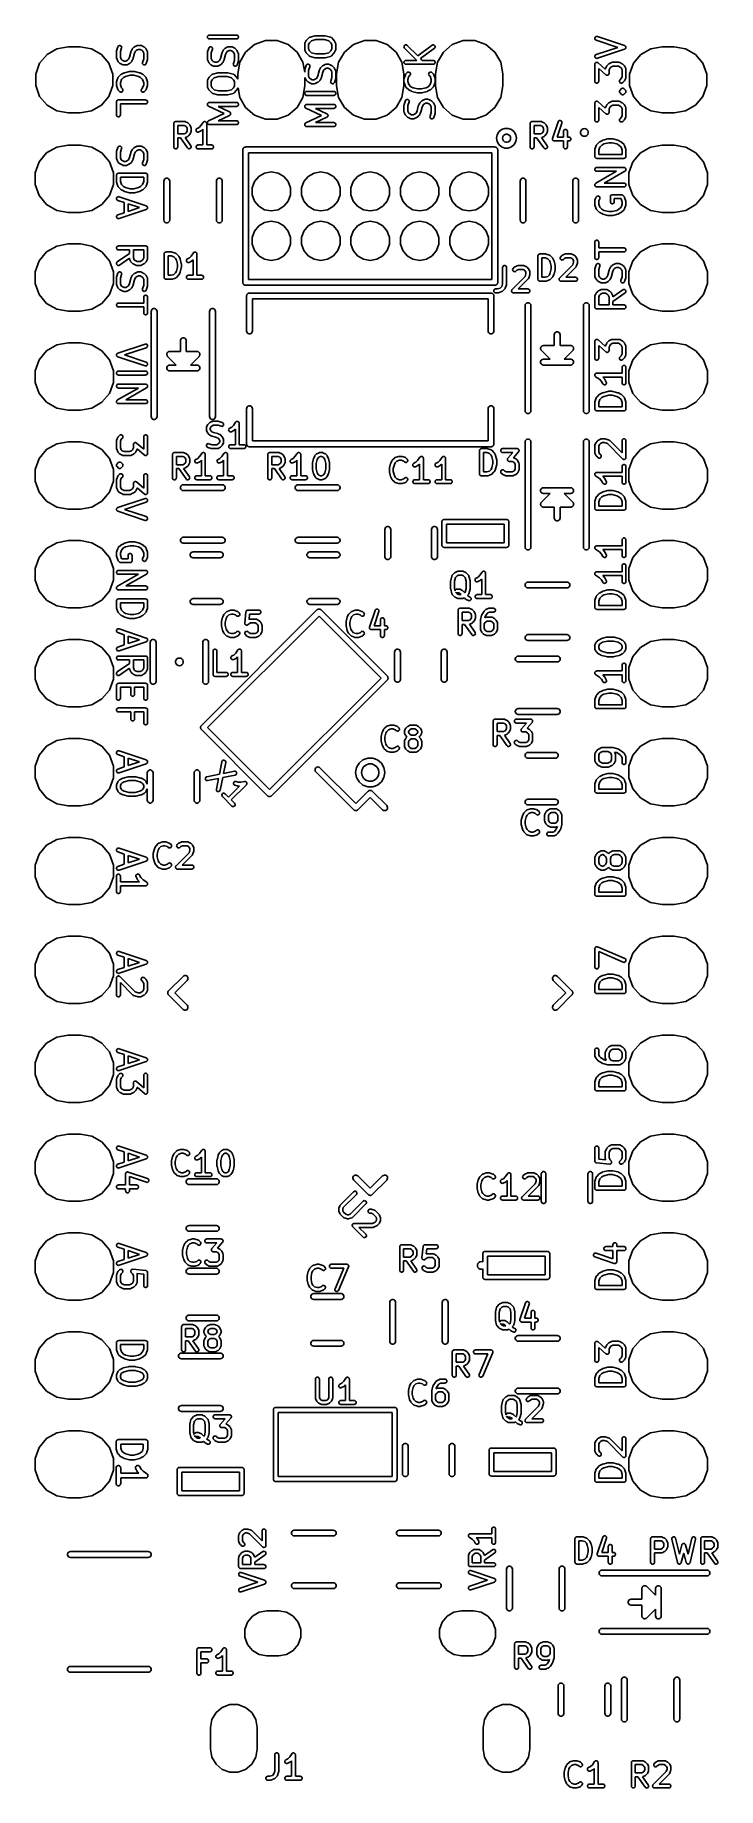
# Model space of a CAD drawing. Extents: x 125.5 to 143.1, y -145.4 to -100.4.
import ezdxf

# ---------------------------------------------------------------- set-up
doc = ezdxf.new("R2010")
doc.units = 0
doc.header["$MEASUREMENT"] = 0
doc.layers.add('BLACK', color=7, linetype='CONTINUOUS')

msp = doc.modelspace()

# ---------------------------------------------------------------- linework, layer by layer
at = {"layer": 'Black'}
for p, q in [((125.85, -100.899), (126.105, -100.751)), ((126.105, -100.751), (126.396, -100.7)), ((126.396, -100.7), (126.704, -100.7)), ((126.704, -100.7), (126.995, -100.751)), ((126.995, -100.751), (127.25, -100.899)), ((127.633, -100.817), (127.635, -100.809)), ((127.633, -100.983), (127.633, -100.817)), ((127.635, -100.809), (127.636, -100.801)), ((127.636, -100.801), (127.669, -100.701)), ((127.669, -100.701), (127.678, -100.686)), ((127.678, -100.686), (127.69, -100.674)), ((127.69, -100.674), (127.707, -100.668)), ((127.707, -100.668), (127.724, -100.667)), ((127.724, -100.667), (127.74, -100.673)), ((127.764, -100.732), (127.733, -100.825)), ((127.733, -100.825), (127.733, -100.972)), ((127.74, -100.673), (127.754, -100.683)), ((127.754, -100.683), (127.763, -100.698)), ((127.763, -100.698), (127.767, -100.715)), ((127.767, -100.715), (127.764, -100.732)), ((127.969, -100.966), (128.001, -100.838)), ((128.001, -100.838), (128.004, -100.833)), ((128.004, -100.833), (128.005, -100.828)), ((128.005, -100.828), (128.039, -100.761)), ((128.039, -100.761), (128.043, -100.755)), ((128.043, -100.755), (128.048, -100.748)), ((128.048, -100.748), (128.081, -100.715)), ((128.081, -100.715), (128.088, -100.71)), ((128.088, -100.71), (128.094, -100.705)), ((128.094, -100.705), (128.161, -100.672)), ((128.124, -100.813), (128.097, -100.867)), ((128.146, -100.791), (128.124, -100.813)), ((128.195, -100.767), (128.146, -100.791)), ((128.161, -100.672), (128.164, -100.671)), ((128.164, -100.671), (128.166, -100.67)), ((128.166, -100.67), (128.172, -100.669)), ((128.172, -100.669), (128.178, -100.667)), ((128.178, -100.667), (128.18, -100.667)), ((128.18, -100.667), (128.183, -100.667)), ((128.183, -100.667), (128.25, -100.667)), ((128.238, -100.767), (128.195, -100.767)), ((128.287, -100.791), (128.238, -100.767)), ((128.25, -100.667), (128.253, -100.667)), ((128.253, -100.667), (128.256, -100.667)), ((128.256, -100.667), (128.261, -100.669)), ((128.261, -100.669), (128.267, -100.67)), ((128.267, -100.67), (128.27, -100.671)), ((128.27, -100.671), (128.272, -100.672)), ((128.272, -100.672), (128.339, -100.705)), ((128.309, -100.813), (128.287, -100.791)), ((128.333, -100.862), (128.309, -100.813)), ((128.339, -100.705), (128.345, -100.71)), ((128.345, -100.71), (128.352, -100.715)), ((128.352, -100.715), (128.385, -100.748)), ((128.385, -100.748), (128.39, -100.755)), ((128.39, -100.755), (128.395, -100.761)), ((128.395, -100.761), (128.428, -100.828)), ((128.428, -100.828), (128.429, -100.83)), ((128.429, -100.83), (128.43, -100.833)), ((128.43, -100.833), (128.431, -100.839)), ((128.431, -100.839), (128.433, -100.844)), ((128.433, -100.844), (128.433, -100.847)), ((128.433, -100.847), (128.433, -100.85)), ((129.967, -100.441), (129.973, -100.425)), ((129.967, -100.459), (129.967, -100.441)), ((129.973, -100.475), (129.967, -100.459)), ((129.967, -100.85), (129.968, -100.842)), ((129.968, -100.842), (129.969, -100.834)), ((129.969, -100.834), (130.003, -100.734)), ((129.973, -100.425), (129.985, -100.412)), ((129.985, -100.488), (129.973, -100.475)), ((129.985, -100.412), (130, -100.403)), ((130, -100.497), (129.985, -100.488)), ((130, -100.403), (130.017, -100.4)), ((130.017, -100.5), (130, -100.497)), ((130.003, -100.734), (130.011, -100.719)), ((130.011, -100.719), (130.024, -100.707)), ((130.017, -100.4), (130.717, -100.4)), ((130.717, -100.5), (130.017, -100.5)), ((130.024, -100.707), (130.04, -100.701)), ((130.04, -100.701), (130.057, -100.701)), ((130.057, -100.701), (130.074, -100.706)), ((130.097, -100.766), (130.067, -100.858)), ((130.074, -100.706), (130.087, -100.717)), ((130.087, -100.717), (130.096, -100.732)), ((130.096, -100.732), (130.1, -100.749)), ((130.1, -100.749), (130.097, -100.766)), ((130.339, -100.861), (130.372, -100.794)), ((130.372, -100.794), (130.377, -100.788)), ((130.377, -100.788), (130.381, -100.781)), ((130.381, -100.781), (130.415, -100.748)), ((130.415, -100.748), (130.421, -100.743)), ((130.421, -100.743), (130.428, -100.739)), ((130.428, -100.739), (130.494, -100.705)), ((130.458, -100.846), (130.431, -100.901)), ((130.48, -100.824), (130.458, -100.846)), ((130.528, -100.8), (130.48, -100.824)), ((130.494, -100.705), (130.497, -100.704)), ((130.497, -100.704), (130.5, -100.703)), ((130.5, -100.703), (130.505, -100.702)), ((130.505, -100.702), (130.511, -100.7)), ((130.511, -100.7), (130.514, -100.7)), ((130.514, -100.7), (130.517, -100.7)), ((130.517, -100.7), (130.583, -100.7)), ((130.572, -100.8), (130.528, -100.8)), ((130.62, -100.824), (130.572, -100.8)), ((130.583, -100.7), (130.586, -100.701)), ((130.586, -100.701), (130.589, -100.7)), ((130.589, -100.7), (130.595, -100.702)), ((130.595, -100.702), (130.6, -100.703)), ((130.6, -100.703), (130.603, -100.704)), ((130.603, -100.704), (130.606, -100.705)), ((130.606, -100.705), (130.672, -100.739)), ((130.642, -100.846), (130.62, -100.824)), ((130.667, -100.895), (130.642, -100.846)), ((130.672, -100.739), (130.679, -100.743)), ((130.679, -100.743), (130.685, -100.748)), ((130.685, -100.748), (130.719, -100.781)), ((130.717, -100.4), (130.734, -100.403)), ((130.734, -100.497), (130.717, -100.5)), ((130.719, -100.781), (130.723, -100.788)), ((130.723, -100.788), (130.728, -100.794)), ((130.728, -100.794), (130.761, -100.861)), ((130.734, -100.403), (130.749, -100.412)), ((130.749, -100.488), (130.734, -100.497)), ((130.749, -100.412), (130.76, -100.425)), ((130.76, -100.475), (130.749, -100.488)), ((130.76, -100.425), (130.766, -100.441)), ((130.766, -100.459), (130.76, -100.475)), ((130.766, -100.441), (130.766, -100.459)), ((130.798, -101.098), (130.948, -100.839)), ((130.948, -100.839), (131.178, -100.646)), ((131.178, -100.646), (131.46, -100.543)), ((131.46, -100.543), (131.76, -100.543)), ((131.76, -100.543), (132.042, -100.646)), ((132.042, -100.646), (132.272, -100.839)), ((132.272, -100.839), (132.422, -101.098)), ((132.467, -100.628), (132.469, -100.622)), ((132.467, -100.63), (132.467, -100.628)), ((132.467, -100.633), (132.467, -100.63)), ((132.467, -100.767), (132.467, -100.633)), ((132.467, -100.77), (132.467, -100.767)), ((132.467, -100.772), (132.467, -100.77)), ((132.469, -100.778), (132.467, -100.772)), ((132.469, -100.622), (132.47, -100.616)), ((132.47, -100.784), (132.469, -100.778)), ((132.47, -100.616), (132.471, -100.614)), ((132.471, -100.786), (132.47, -100.784)), ((132.471, -100.614), (132.472, -100.611)), ((132.472, -100.789), (132.471, -100.786)), ((132.472, -100.611), (132.505, -100.544)), ((132.505, -100.856), (132.472, -100.789)), ((132.505, -100.544), (132.51, -100.538)), ((132.51, -100.538), (132.515, -100.531)), ((132.515, -100.531), (132.581, -100.465)), ((132.591, -100.596), (132.567, -100.645)), ((132.567, -100.645), (132.567, -100.755)), ((132.567, -100.755), (132.591, -100.804)), ((132.581, -100.465), (132.585, -100.462)), ((132.585, -100.462), (132.589, -100.459)), ((132.589, -100.459), (132.592, -100.457)), ((132.642, -100.545), (132.591, -100.596)), ((132.591, -100.804), (132.642, -100.855)), ((132.592, -100.457), (132.596, -100.455)), ((132.596, -100.455), (132.6, -100.453)), ((132.6, -100.453), (132.605, -100.451)), ((132.605, -100.451), (132.738, -100.418)), ((132.756, -100.517), (132.642, -100.545)), ((132.738, -100.418), (132.744, -100.418)), ((132.744, -100.418), (132.75, -100.417)), ((132.75, -100.417), (132.983, -100.417)), ((132.977, -100.517), (132.756, -100.517)), ((133.091, -100.545), (132.977, -100.517)), ((132.983, -100.417), (132.989, -100.418)), ((132.989, -100.418), (132.995, -100.418)), ((132.995, -100.418), (133.129, -100.451)), ((133.142, -100.596), (133.091, -100.545)), ((133.091, -100.855), (133.142, -100.804)), ((133.129, -100.451), (133.133, -100.453)), ((133.133, -100.453), (133.138, -100.455)), ((133.138, -100.455), (133.141, -100.457)), ((133.141, -100.457), (133.145, -100.459)), ((133.167, -100.645), (133.142, -100.596)), ((133.142, -100.804), (133.167, -100.755)), ((133.145, -100.459), (133.148, -100.462)), ((133.148, -100.462), (133.152, -100.465)), ((133.152, -100.465), (133.219, -100.531)), ((133.167, -100.755), (133.167, -100.645)), ((133.219, -100.531), (133.223, -100.538)), ((133.223, -100.538), (133.228, -100.544)), ((133.228, -100.544), (133.261, -100.611)), ((133.261, -100.789), (133.228, -100.856)), ((133.261, -100.611), (133.262, -100.614)), ((133.262, -100.786), (133.261, -100.789)), ((133.262, -100.614), (133.264, -100.616)), ((133.264, -100.784), (133.262, -100.786)), ((133.264, -100.616), (133.265, -100.622)), ((133.265, -100.778), (133.264, -100.784)), ((133.265, -100.622), (133.266, -100.628)), ((133.266, -100.772), (133.265, -100.778)), ((133.266, -100.628), (133.266, -100.63)), ((133.266, -100.63), (133.267, -100.633)), ((133.267, -100.767), (133.266, -100.77)), ((133.266, -100.77), (133.266, -100.772)), ((133.267, -100.633), (133.267, -100.767)), ((133.338, -101.098), (133.488, -100.839)), ((133.488, -100.839), (133.718, -100.646)), ((133.718, -100.646), (134, -100.543)), ((134, -100.543), (134.3, -100.543)), ((134.3, -100.543), (134.582, -100.646)), ((134.582, -100.646), (134.812, -100.839)), ((134.812, -100.839), (134.962, -101.098)), ((135.017, -100.704), (135.018, -100.687)), ((135.021, -100.721), (135.017, -100.704)), ((135.018, -100.687), (135.026, -100.671)), ((135.031, -100.735), (135.021, -100.721)), ((135.026, -100.671), (135.038, -100.659)), ((135.346, -101.05), (135.031, -100.735)), ((135.038, -100.659), (135.054, -100.652)), ((135.054, -100.652), (135.071, -100.65)), ((135.071, -100.65), (135.088, -100.655)), ((135.088, -100.655), (135.102, -100.665)), ((135.102, -100.665), (135.371, -100.934)), ((135.371, -100.934), (135.737, -100.66)), ((135.797, -100.74), (135.443, -101.005)), ((135.737, -100.66), (135.752, -100.652)), ((135.752, -100.652), (135.769, -100.65)), ((135.769, -100.65), (135.786, -100.654)), ((135.786, -100.654), (135.801, -100.664)), ((135.809, -100.727), (135.797, -100.74)), ((135.801, -100.664), (135.811, -100.677)), ((135.815, -100.711), (135.809, -100.727)), ((135.811, -100.677), (135.816, -100.694)), ((135.816, -100.694), (135.815, -100.711)), ((135.878, -101.098), (136.028, -100.839)), ((136.028, -100.839), (136.258, -100.646)), ((136.258, -100.646), (136.54, -100.543)), ((136.54, -100.543), (136.84, -100.543)), ((136.84, -100.543), (137.122, -100.646)), ((137.122, -100.646), (137.352, -100.839)), ((137.352, -100.839), (137.502, -101.098)), ((139.917, -100.476), (139.923, -100.46)), ((139.918, -100.493), (139.917, -100.476)), ((139.924, -100.51), (139.918, -100.493)), ((139.923, -100.46), (139.933, -100.446)), ((139.936, -100.522), (139.924, -100.51)), ((139.933, -100.446), (139.948, -100.437)), ((139.951, -100.531), (139.936, -100.522)), ((139.948, -100.437), (139.965, -100.433)), ((140.509, -100.717), (139.951, -100.531)), ((139.951, -100.903), (140.509, -100.717)), ((139.965, -100.433), (139.982, -100.436)), ((139.982, -100.436), (140.682, -100.669)), ((140.682, -100.764), (139.982, -100.997)), ((140.682, -100.669), (140.684, -100.67)), ((140.684, -100.763), (140.682, -100.764)), ((140.684, -100.67), (140.685, -100.67)), ((140.685, -100.763), (140.684, -100.763)), ((140.685, -100.67), (140.691, -100.674)), ((140.691, -100.759), (140.685, -100.763)), ((140.691, -100.674), (140.698, -100.677)), ((140.698, -100.756), (140.691, -100.759)), ((140.698, -100.677), (140.699, -100.679)), ((140.699, -100.755), (140.698, -100.756)), ((140.699, -100.679), (140.7, -100.679)), ((140.7, -100.754), (140.699, -100.755)), ((140.7, -100.679), (140.704, -100.685)), ((140.704, -100.748), (140.7, -100.754)), ((140.704, -100.685), (140.709, -100.69)), ((140.709, -100.743), (140.704, -100.748)), ((140.709, -100.69), (140.71, -100.692)), ((140.71, -100.742), (140.709, -100.743)), ((140.71, -100.692), (140.711, -100.693)), ((140.711, -100.74), (140.71, -100.742)), ((140.711, -100.693), (140.713, -100.7)), ((140.713, -100.734), (140.711, -100.74)), ((140.713, -100.7), (140.716, -100.707)), ((140.716, -100.727), (140.713, -100.734)), ((140.716, -100.707), (140.716, -100.708)), ((140.716, -100.708), (140.716, -100.709)), ((140.716, -100.709), (140.716, -100.717)), ((140.716, -100.717), (140.716, -100.724)), ((140.716, -100.724), (140.716, -100.725)), ((140.716, -100.725), (140.716, -100.727)), ((141.1, -100.899), (141.355, -100.751)), ((141.355, -100.751), (141.646, -100.7)), ((141.646, -100.7), (141.954, -100.7)), ((141.954, -100.7), (142.245, -100.751)), ((142.245, -100.751), (142.5, -100.899)), ((125.559, -101.402), (125.66, -101.125)), ((125.66, -101.125), (125.85, -100.899)), ((127.25, -100.899), (127.44, -101.125)), ((127.44, -101.125), (127.541, -101.402)), ((127.634, -100.986), (127.633, -100.983)), ((127.634, -100.989), (127.634, -100.986)), ((127.635, -100.995), (127.634, -100.989)), ((127.636, -101), (127.635, -100.995)), ((127.638, -101.003), (127.636, -101)), ((127.639, -101.006), (127.638, -101.003)), ((127.672, -101.072), (127.639, -101.006)), ((127.677, -101.079), (127.672, -101.072)), ((127.681, -101.085), (127.677, -101.079)), ((127.715, -101.119), (127.681, -101.085)), ((127.721, -101.123), (127.715, -101.119)), ((127.728, -101.128), (127.721, -101.123)), ((127.794, -101.161), (127.728, -101.128)), ((127.733, -100.972), (127.758, -101.02)), ((127.758, -101.02), (127.78, -101.042)), ((127.78, -101.042), (127.828, -101.067)), ((127.797, -101.162), (127.794, -101.161)), ((127.8, -101.164), (127.797, -101.162)), ((127.805, -101.165), (127.8, -101.164)), ((127.811, -101.166), (127.805, -101.165)), ((127.814, -101.166), (127.811, -101.166)), ((127.817, -101.167), (127.814, -101.166)), ((127.883, -101.167), (127.817, -101.167)), ((127.828, -101.067), (127.872, -101.067)), ((127.872, -101.067), (127.92, -101.042)), ((127.886, -101.166), (127.883, -101.167)), ((127.889, -101.166), (127.886, -101.166)), ((127.895, -101.165), (127.889, -101.166)), ((127.9, -101.164), (127.895, -101.165)), ((127.903, -101.162), (127.9, -101.164)), ((127.906, -101.161), (127.903, -101.162)), ((127.972, -101.128), (127.906, -101.161)), ((127.92, -101.042), (127.942, -101.02)), ((127.942, -101.02), (127.969, -100.966)), ((127.979, -101.123), (127.972, -101.128)), ((127.985, -101.119), (127.979, -101.123)), ((128.019, -101.085), (127.985, -101.119)), ((128.023, -101.079), (128.019, -101.085)), ((128.028, -101.072), (128.023, -101.079)), ((128.061, -101.006), (128.028, -101.072)), ((128.063, -101), (128.061, -101.006)), ((128.065, -100.995), (128.063, -101)), ((128.097, -100.867), (128.065, -100.995)), ((128.3, -101.118), (128.303, -101.101)), ((128.303, -101.135), (128.3, -101.118)), ((128.303, -101.101), (128.333, -101.009)), ((128.313, -101.15), (128.303, -101.135)), ((128.326, -101.161), (128.313, -101.15)), ((128.343, -101.166), (128.326, -101.161)), ((128.333, -101.009), (128.333, -100.862)), ((128.36, -101.166), (128.343, -101.166)), ((128.376, -101.159), (128.36, -101.166)), ((128.389, -101.148), (128.376, -101.159)), ((128.397, -101.132), (128.389, -101.148)), ((128.431, -101.032), (128.397, -101.132)), ((128.432, -101.025), (128.431, -101.032)), ((128.433, -101.017), (128.432, -101.025)), ((128.433, -100.85), (128.433, -101.017)), ((129.967, -101.017), (129.967, -100.85)), ((129.967, -101.02), (129.967, -101.017)), ((129.967, -101.022), (129.967, -101.02)), ((129.969, -101.028), (129.967, -101.022)), ((129.97, -101.034), (129.969, -101.028)), ((129.971, -101.036), (129.97, -101.034)), ((129.972, -101.039), (129.971, -101.036)), ((130.005, -101.106), (129.972, -101.039)), ((130.01, -101.112), (130.005, -101.106)), ((130.015, -101.119), (130.01, -101.112)), ((130.048, -101.152), (130.015, -101.119)), ((130.055, -101.157), (130.048, -101.152)), ((130.061, -101.161), (130.055, -101.157)), ((130.128, -101.195), (130.061, -101.161)), ((130.067, -100.858), (130.067, -101.005)), ((130.067, -101.005), (130.091, -101.054)), ((130.091, -101.054), (130.113, -101.076)), ((130.113, -101.076), (130.162, -101.1)), ((130.13, -101.196), (130.128, -101.195)), ((130.133, -101.197), (130.13, -101.196)), ((130.139, -101.198), (130.133, -101.197)), ((130.144, -101.2), (130.139, -101.198)), ((130.147, -101.199), (130.144, -101.2)), ((130.15, -101.2), (130.147, -101.199)), ((130.217, -101.2), (130.15, -101.2)), ((130.162, -101.1), (130.205, -101.1)), ((130.205, -101.1), (130.254, -101.076)), ((130.22, -101.199), (130.217, -101.2)), ((130.222, -101.2), (130.22, -101.199)), ((130.228, -101.198), (130.222, -101.2)), ((130.234, -101.197), (130.228, -101.198)), ((130.236, -101.196), (130.234, -101.197)), ((130.239, -101.195), (130.236, -101.196)), ((130.306, -101.161), (130.239, -101.195)), ((130.254, -101.076), (130.276, -101.054)), ((130.276, -101.054), (130.303, -100.999)), ((130.303, -100.999), (130.335, -100.871)), ((130.312, -101.157), (130.306, -101.161)), ((130.319, -101.152), (130.312, -101.157)), ((130.352, -101.119), (130.319, -101.152)), ((130.335, -100.871), (130.337, -100.866)), ((130.337, -100.866), (130.339, -100.861)), ((130.357, -101.112), (130.352, -101.119)), ((130.361, -101.106), (130.357, -101.112)), ((130.395, -101.039), (130.361, -101.106)), ((130.396, -101.034), (130.395, -101.039)), ((130.399, -101.029), (130.396, -101.034)), ((130.431, -100.901), (130.399, -101.029)), ((130.633, -101.151), (130.636, -101.134)), ((130.637, -101.168), (130.633, -101.151)), ((130.636, -101.134), (130.667, -101.042)), ((130.646, -101.183), (130.637, -101.168)), ((130.66, -101.194), (130.646, -101.183)), ((130.676, -101.199), (130.66, -101.194)), ((130.667, -101.042), (130.667, -100.895)), ((130.693, -101.199), (130.676, -101.199)), ((130.71, -101.193), (130.693, -101.199)), ((130.722, -101.181), (130.71, -101.193)), ((130.731, -101.166), (130.722, -101.181)), ((130.764, -101.066), (130.731, -101.166)), ((130.746, -101.394), (130.798, -101.098)), ((130.761, -100.861), (130.762, -100.864)), ((130.762, -100.864), (130.764, -100.866)), ((130.764, -100.866), (130.765, -100.872)), ((130.765, -101.058), (130.764, -101.066)), ((130.765, -100.872), (130.766, -100.878)), ((130.767, -101.05), (130.765, -101.058)), ((130.766, -100.878), (130.766, -100.88)), ((130.766, -100.88), (130.767, -100.883)), ((130.767, -100.883), (130.767, -101.05)), ((132.422, -101.098), (132.467, -101.354)), ((132.467, -101.3), (132.468, -101.292)), ((132.468, -101.292), (132.469, -101.284)), ((132.469, -101.284), (132.503, -101.184)), ((132.503, -101.184), (132.511, -101.169)), ((132.51, -100.862), (132.505, -100.856)), ((132.515, -100.869), (132.51, -100.862)), ((132.511, -101.169), (132.524, -101.157)), ((132.581, -100.935), (132.515, -100.869)), ((132.524, -101.157), (132.54, -101.151)), ((132.54, -101.151), (132.557, -101.151)), ((132.557, -101.151), (132.574, -101.156)), ((132.597, -101.216), (132.567, -101.308)), ((132.574, -101.156), (132.587, -101.167)), ((132.585, -100.938), (132.581, -100.935)), ((132.589, -100.941), (132.585, -100.938)), ((132.587, -101.167), (132.596, -101.182)), ((132.592, -100.943), (132.589, -100.941)), ((132.596, -100.945), (132.592, -100.943)), ((132.6, -100.947), (132.596, -100.945)), ((132.596, -101.182), (132.6, -101.199)), ((132.6, -101.199), (132.597, -101.216)), ((132.605, -100.949), (132.6, -100.947)), ((132.738, -100.982), (132.605, -100.949)), ((132.642, -100.855), (132.756, -100.883)), ((132.744, -100.982), (132.738, -100.982)), ((132.75, -100.983), (132.744, -100.982)), ((132.983, -100.983), (132.75, -100.983)), ((132.756, -100.883), (132.977, -100.883)), ((132.839, -101.311), (132.872, -101.244)), ((132.872, -101.244), (132.877, -101.238)), ((132.877, -101.238), (132.881, -101.231)), ((132.881, -101.231), (132.915, -101.198)), ((132.915, -101.198), (132.921, -101.193)), ((132.921, -101.193), (132.928, -101.189)), ((132.928, -101.189), (132.994, -101.155)), ((132.958, -101.296), (132.931, -101.351)), ((132.98, -101.274), (132.958, -101.296)), ((132.977, -100.883), (133.091, -100.855)), ((133.028, -101.25), (132.98, -101.274)), ((132.989, -100.982), (132.983, -100.983)), ((132.995, -100.982), (132.989, -100.982)), ((132.994, -101.155), (132.997, -101.154)), ((133.129, -100.949), (132.995, -100.982)), ((132.997, -101.154), (133, -101.153)), ((133, -101.153), (133.005, -101.152)), ((133.005, -101.152), (133.011, -101.15)), ((133.011, -101.15), (133.014, -101.15)), ((133.014, -101.15), (133.017, -101.15)), ((133.017, -101.15), (133.083, -101.15)), ((133.072, -101.25), (133.028, -101.25)), ((133.12, -101.274), (133.072, -101.25)), ((133.083, -101.15), (133.086, -101.151)), ((133.086, -101.151), (133.089, -101.15)), ((133.089, -101.15), (133.095, -101.152)), ((133.095, -101.152), (133.1, -101.153)), ((133.1, -101.153), (133.103, -101.154)), ((133.103, -101.154), (133.106, -101.155)), ((133.106, -101.155), (133.172, -101.189)), ((133.142, -101.296), (133.12, -101.274)), ((133.133, -100.947), (133.129, -100.949)), ((133.138, -100.945), (133.133, -100.947)), ((133.141, -100.943), (133.138, -100.945)), ((133.145, -100.941), (133.141, -100.943)), ((133.167, -101.345), (133.142, -101.296)), ((133.148, -100.938), (133.145, -100.941)), ((133.152, -100.935), (133.148, -100.938)), ((133.219, -100.869), (133.152, -100.935)), ((133.172, -101.189), (133.179, -101.193)), ((133.179, -101.193), (133.185, -101.198)), ((133.185, -101.198), (133.219, -101.231)), ((133.223, -100.862), (133.219, -100.869)), ((133.219, -101.231), (133.223, -101.238)), ((133.228, -100.856), (133.223, -100.862)), ((133.223, -101.238), (133.228, -101.244)), ((133.228, -101.244), (133.261, -101.311)), ((133.286, -101.394), (133.338, -101.098)), ((134.962, -101.098), (135.014, -101.394)), ((135.017, -101.091), (135.023, -101.075)), ((135.017, -101.109), (135.017, -101.091)), ((135.023, -101.125), (135.017, -101.109)), ((135.023, -101.075), (135.035, -101.062)), ((135.035, -101.138), (135.023, -101.125)), ((135.035, -101.062), (135.05, -101.053)), ((135.05, -101.147), (135.035, -101.138)), ((135.05, -101.053), (135.067, -101.05)), ((135.067, -101.15), (135.05, -101.147)), ((135.067, -101.05), (135.346, -101.05)), ((135.767, -101.15), (135.067, -101.15)), ((135.443, -101.005), (135.487, -101.05)), ((135.487, -101.05), (135.767, -101.05)), ((135.767, -101.05), (135.784, -101.053)), ((135.784, -101.147), (135.767, -101.15)), ((135.784, -101.053), (135.799, -101.062)), ((135.799, -101.138), (135.784, -101.147)), ((135.799, -101.062), (135.81, -101.075)), ((135.81, -101.125), (135.799, -101.138)), ((135.81, -101.075), (135.816, -101.091)), ((135.816, -101.109), (135.81, -101.125)), ((135.816, -101.091), (135.816, -101.109)), ((135.826, -101.394), (135.878, -101.098)), ((137.502, -101.098), (137.554, -101.394)), ((139.917, -100.957), (139.918, -100.94)), ((139.923, -100.974), (139.917, -100.957)), ((139.917, -101.15), (139.918, -101.145)), ((139.917, -101.583), (139.917, -101.15)), ((139.918, -100.94), (139.924, -100.924)), ((139.918, -101.14), (139.919, -101.137)), ((139.918, -101.145), (139.918, -101.14)), ((139.919, -101.137), (139.92, -101.133)), ((139.92, -101.133), (139.922, -101.129)), ((139.922, -101.129), (139.924, -101.124)), ((139.933, -100.987), (139.923, -100.974)), ((139.924, -100.924), (139.936, -100.911)), ((139.924, -101.124), (139.926, -101.121)), ((139.926, -101.121), (139.928, -101.118)), ((139.928, -101.118), (139.932, -101.115)), ((139.932, -101.115), (139.935, -101.111)), ((139.948, -100.996), (139.933, -100.987)), ((139.935, -101.111), (139.939, -101.109)), ((139.936, -100.911), (139.951, -100.903)), ((139.939, -101.109), (139.942, -101.107)), ((139.942, -101.107), (139.946, -101.105)), ((139.946, -101.105), (139.951, -101.103)), ((139.965, -101), (139.948, -100.996)), ((139.951, -101.103), (139.954, -101.102)), ((139.954, -101.102), (139.958, -101.101)), ((139.958, -101.101), (139.963, -101.101)), ((139.963, -101.101), (139.968, -101.1)), ((139.982, -100.997), (139.965, -101)), ((139.968, -101.1), (139.971, -101.101)), ((139.971, -101.101), (139.975, -101.101)), ((139.975, -101.101), (139.98, -101.102)), ((139.98, -101.102), (139.985, -101.103)), ((139.985, -101.103), (139.988, -101.105)), ((139.988, -101.105), (139.992, -101.107)), ((139.992, -101.107), (139.995, -101.11)), ((139.995, -101.11), (140, -101.112)), ((140, -101.112), (140.185, -101.274)), ((140.2, -101.421), (140.017, -101.26)), ((140.017, -101.26), (140.017, -101.583)), ((140.185, -101.272), (140.186, -101.266)), ((140.185, -101.274), (140.185, -101.272)), ((140.186, -101.266), (140.188, -101.264)), ((140.188, -101.264), (140.189, -101.261)), ((140.189, -101.261), (140.222, -101.194)), ((140.222, -101.194), (140.227, -101.188)), ((140.227, -101.188), (140.231, -101.181)), ((140.231, -101.181), (140.265, -101.148)), ((140.265, -101.148), (140.271, -101.143)), ((140.271, -101.143), (140.278, -101.139)), ((140.278, -101.139), (140.344, -101.105)), ((140.308, -101.246), (140.283, -101.295)), ((140.283, -101.295), (140.283, -101.383)), ((140.33, -101.224), (140.308, -101.246)), ((140.378, -101.2), (140.33, -101.224)), ((140.344, -101.105), (140.347, -101.104)), ((140.347, -101.104), (140.35, -101.103)), ((140.35, -101.103), (140.355, -101.102)), ((140.355, -101.102), (140.361, -101.1)), ((140.361, -101.1), (140.364, -101.1)), ((140.364, -101.1), (140.367, -101.1)), ((140.367, -101.1), (140.533, -101.1)), ((140.522, -101.2), (140.378, -101.2)), ((140.57, -101.224), (140.522, -101.2)), ((140.533, -101.1), (140.536, -101.101)), ((140.536, -101.101), (140.539, -101.1)), ((140.539, -101.1), (140.545, -101.102)), ((140.545, -101.102), (140.55, -101.103)), ((140.55, -101.103), (140.553, -101.104)), ((140.553, -101.104), (140.556, -101.105)), ((140.556, -101.105), (140.622, -101.139)), ((140.592, -101.246), (140.57, -101.224)), ((140.617, -101.295), (140.592, -101.246)), ((140.617, -101.472), (140.617, -101.295)), ((140.622, -101.139), (140.629, -101.143)), ((140.629, -101.143), (140.635, -101.148)), ((140.635, -101.148), (140.669, -101.181)), ((140.669, -101.181), (140.673, -101.188)), ((140.673, -101.188), (140.678, -101.194)), ((140.678, -101.194), (140.711, -101.261)), ((140.711, -101.261), (140.712, -101.264)), ((140.712, -101.264), (140.714, -101.266)), ((140.714, -101.266), (140.715, -101.272)), ((140.715, -101.272), (140.716, -101.278)), ((140.716, -101.278), (140.716, -101.28)), ((140.716, -101.28), (140.717, -101.283)), ((140.717, -101.283), (140.717, -101.483)), ((140.809, -101.402), (140.91, -101.125)), ((140.91, -101.125), (141.1, -100.899)), ((142.5, -100.899), (142.69, -101.125)), ((142.69, -101.125), (142.791, -101.402)), ((125.559, -101.698), (125.559, -101.402)), ((125.66, -101.975), (125.559, -101.698)), ((127.541, -101.698), (127.44, -101.975)), ((127.541, -101.402), (127.541, -101.698)), ((127.633, -101.617), (127.635, -101.609)), ((127.633, -101.683), (127.633, -101.617)), ((127.635, -101.691), (127.633, -101.683)), ((127.635, -101.609), (127.636, -101.601)), ((127.636, -101.699), (127.635, -101.691)), ((127.636, -101.601), (127.669, -101.501)), ((127.669, -101.799), (127.636, -101.699)), ((127.669, -101.501), (127.671, -101.498)), ((127.671, -101.496), (127.675, -101.491)), ((127.671, -101.498), (127.671, -101.496)), ((127.675, -101.491), (127.678, -101.486)), ((127.678, -101.486), (127.68, -101.484)), ((127.68, -101.484), (127.681, -101.481)), ((127.681, -101.481), (127.748, -101.415)), ((127.76, -101.544), (127.733, -101.625)), ((127.733, -101.625), (127.733, -101.675)), ((127.733, -101.675), (127.76, -101.756)), ((127.748, -101.415), (127.755, -101.41)), ((127.755, -101.41), (127.761, -101.405)), ((127.813, -101.491), (127.76, -101.544)), ((127.761, -101.405), (127.828, -101.372)), ((127.867, -101.464), (127.813, -101.491)), ((127.828, -101.372), (127.833, -101.37)), ((127.833, -101.37), (127.838, -101.368)), ((127.838, -101.368), (127.971, -101.335)), ((127.989, -101.433), (127.867, -101.464)), ((127.971, -101.335), (127.977, -101.334)), ((127.977, -101.334), (127.983, -101.333)), ((127.983, -101.333), (128.083, -101.333)), ((128.077, -101.433), (127.989, -101.433)), ((128.199, -101.464), (128.077, -101.433)), ((128.083, -101.333), (128.089, -101.334)), ((128.089, -101.334), (128.095, -101.335)), ((128.095, -101.335), (128.229, -101.368)), ((128.254, -101.491), (128.199, -101.464)), ((128.229, -101.368), (128.234, -101.37)), ((128.234, -101.37), (128.239, -101.372)), ((128.239, -101.372), (128.306, -101.405)), ((128.306, -101.544), (128.254, -101.491)), ((128.306, -101.405), (128.312, -101.41)), ((128.333, -101.625), (128.306, -101.544)), ((128.306, -101.756), (128.333, -101.675)), ((128.312, -101.41), (128.319, -101.415)), ((128.319, -101.415), (128.385, -101.481)), ((128.333, -101.675), (128.333, -101.625)), ((128.385, -101.481), (128.387, -101.484)), ((128.387, -101.484), (128.389, -101.486)), ((128.389, -101.486), (128.392, -101.491)), ((128.392, -101.491), (128.395, -101.496)), ((128.395, -101.496), (128.396, -101.498)), ((128.396, -101.498), (128.397, -101.501)), ((128.397, -101.501), (128.431, -101.601)), ((128.431, -101.699), (128.397, -101.799)), ((128.431, -101.601), (128.432, -101.609)), ((128.432, -101.691), (128.431, -101.699)), ((128.432, -101.609), (128.433, -101.617)), ((128.433, -101.683), (128.432, -101.691)), ((128.433, -101.617), (128.433, -101.683)), ((129.967, -101.578), (129.969, -101.572)), ((129.967, -101.58), (129.967, -101.578)), ((129.967, -101.583), (129.967, -101.58)), ((129.967, -101.717), (129.967, -101.583)), ((129.967, -101.72), (129.967, -101.717)), ((129.967, -101.722), (129.967, -101.72)), ((129.969, -101.728), (129.967, -101.722)), ((129.969, -101.572), (129.97, -101.566)), ((129.97, -101.734), (129.969, -101.728)), ((129.97, -101.566), (129.971, -101.564)), ((129.971, -101.736), (129.97, -101.734)), ((129.971, -101.564), (129.972, -101.561)), ((129.972, -101.739), (129.971, -101.736)), ((129.972, -101.561), (130.005, -101.494)), ((130.005, -101.806), (129.972, -101.739)), ((130.005, -101.494), (130.01, -101.488)), ((130.01, -101.488), (130.015, -101.481)), ((130.015, -101.481), (130.081, -101.415)), ((130.091, -101.546), (130.067, -101.595)), ((130.067, -101.595), (130.067, -101.705)), ((130.067, -101.705), (130.091, -101.754)), ((130.081, -101.415), (130.085, -101.412)), ((130.085, -101.412), (130.089, -101.409)), ((130.089, -101.409), (130.092, -101.407)), ((130.142, -101.495), (130.091, -101.546)), ((130.092, -101.407), (130.096, -101.405)), ((130.096, -101.405), (130.1, -101.403)), ((130.1, -101.403), (130.105, -101.401)), ((130.105, -101.401), (130.238, -101.368)), ((130.256, -101.467), (130.142, -101.495)), ((130.238, -101.368), (130.244, -101.368)), ((130.244, -101.368), (130.25, -101.367)), ((130.25, -101.367), (130.483, -101.367)), ((130.477, -101.467), (130.256, -101.467)), ((130.591, -101.495), (130.477, -101.467)), ((130.483, -101.367), (130.489, -101.368)), ((130.489, -101.368), (130.495, -101.368)), ((130.495, -101.368), (130.629, -101.401)), ((130.642, -101.546), (130.591, -101.495)), ((130.629, -101.401), (130.633, -101.403)), ((130.633, -101.403), (130.638, -101.405)), ((130.638, -101.405), (130.641, -101.407)), ((130.641, -101.407), (130.645, -101.409)), ((130.667, -101.595), (130.642, -101.546)), ((130.642, -101.754), (130.667, -101.705)), ((130.645, -101.409), (130.648, -101.412)), ((130.648, -101.412), (130.652, -101.415)), ((130.652, -101.415), (130.719, -101.481)), ((130.667, -101.705), (130.667, -101.595)), ((130.719, -101.481), (130.723, -101.488)), ((130.723, -101.488), (130.728, -101.494)), ((130.728, -101.494), (130.746, -101.531)), ((130.746, -101.531), (130.746, -101.394)), ((132.474, -101.706), (132.422, -102.002)), ((132.467, -101.354), (132.467, -101.3)), ((132.505, -101.556), (132.474, -101.492)), ((132.474, -101.492), (132.474, -101.706)), ((132.51, -101.562), (132.505, -101.556)), ((132.515, -101.569), (132.51, -101.562)), ((132.548, -101.602), (132.515, -101.569)), ((132.555, -101.607), (132.548, -101.602)), ((132.561, -101.611), (132.555, -101.607)), ((132.628, -101.645), (132.561, -101.611)), ((132.567, -101.308), (132.567, -101.455)), ((132.567, -101.455), (132.591, -101.504)), ((132.591, -101.504), (132.613, -101.526)), ((132.613, -101.526), (132.662, -101.55)), ((132.63, -101.646), (132.628, -101.645)), ((132.633, -101.647), (132.63, -101.646)), ((132.639, -101.648), (132.633, -101.647)), ((132.644, -101.65), (132.639, -101.648)), ((132.647, -101.649), (132.644, -101.65)), ((132.65, -101.65), (132.647, -101.649)), ((132.717, -101.65), (132.65, -101.65)), ((132.662, -101.55), (132.705, -101.55)), ((132.705, -101.55), (132.754, -101.526)), ((132.72, -101.649), (132.717, -101.65)), ((132.722, -101.65), (132.72, -101.649)), ((132.728, -101.648), (132.722, -101.65)), ((132.734, -101.647), (132.728, -101.648)), ((132.736, -101.646), (132.734, -101.647)), ((132.739, -101.645), (132.736, -101.646)), ((132.806, -101.611), (132.739, -101.645)), ((132.754, -101.526), (132.776, -101.504)), ((132.776, -101.504), (132.803, -101.449)), ((132.803, -101.449), (132.835, -101.321)), ((132.812, -101.607), (132.806, -101.611)), ((132.819, -101.602), (132.812, -101.607)), ((132.852, -101.569), (132.819, -101.602)), ((132.835, -101.321), (132.837, -101.316)), ((132.837, -101.316), (132.839, -101.311)), ((132.857, -101.562), (132.852, -101.569)), ((132.861, -101.556), (132.857, -101.562)), ((132.895, -101.489), (132.861, -101.556)), ((132.896, -101.484), (132.895, -101.489)), ((132.899, -101.479), (132.896, -101.484)), ((132.931, -101.351), (132.899, -101.479)), ((133.133, -101.601), (133.136, -101.584)), ((133.137, -101.618), (133.133, -101.601)), ((133.136, -101.584), (133.167, -101.492)), ((133.146, -101.633), (133.137, -101.618)), ((133.16, -101.644), (133.146, -101.633)), ((133.176, -101.649), (133.16, -101.644)), ((133.167, -101.492), (133.167, -101.345)), ((133.193, -101.649), (133.176, -101.649)), ((133.21, -101.643), (133.193, -101.649)), ((133.222, -101.631), (133.21, -101.643)), ((133.231, -101.616), (133.222, -101.631)), ((133.264, -101.516), (133.231, -101.616)), ((133.261, -101.311), (133.262, -101.314)), ((133.262, -101.314), (133.264, -101.316)), ((133.264, -101.316), (133.265, -101.322)), ((133.265, -101.508), (133.264, -101.516)), ((133.265, -101.322), (133.266, -101.328)), ((133.267, -101.5), (133.265, -101.508)), ((133.266, -101.328), (133.266, -101.33)), ((133.266, -101.33), (133.267, -101.333)), ((133.267, -101.333), (133.267, -101.5)), ((133.286, -101.706), (133.286, -101.394)), ((133.338, -102.002), (133.286, -101.706)), ((135.014, -101.706), (134.962, -102.002)), ((135.014, -101.394), (135.014, -101.706)), ((135.017, -101.533), (135.018, -101.525)), ((135.017, -101.6), (135.017, -101.533)), ((135.018, -101.608), (135.017, -101.6)), ((135.018, -101.525), (135.019, -101.518)), ((135.019, -101.616), (135.018, -101.608)), ((135.019, -101.518), (135.053, -101.418)), ((135.053, -101.716), (135.019, -101.616)), ((135.053, -101.418), (135.054, -101.415)), ((135.054, -101.718), (135.053, -101.716)), ((135.054, -101.415), (135.055, -101.412)), ((135.055, -101.721), (135.054, -101.718)), ((135.055, -101.412), (135.058, -101.407)), ((135.058, -101.726), (135.055, -101.721)), ((135.058, -101.407), (135.061, -101.402)), ((135.061, -101.731), (135.058, -101.726)), ((135.061, -101.402), (135.063, -101.4)), ((135.063, -101.733), (135.061, -101.731)), ((135.063, -101.4), (135.065, -101.398)), ((135.065, -101.735), (135.063, -101.733)), ((135.065, -101.398), (135.098, -101.365)), ((135.131, -101.802), (135.065, -101.735)), ((135.098, -101.365), (135.112, -101.355)), ((135.112, -101.355), (135.129, -101.35)), ((135.144, -101.46), (135.117, -101.541)), ((135.117, -101.541), (135.117, -101.592)), ((135.117, -101.592), (135.144, -101.673)), ((135.129, -101.35), (135.146, -101.352)), ((135.169, -101.435), (135.144, -101.46)), ((135.144, -101.673), (135.196, -101.726)), ((135.146, -101.352), (135.162, -101.359)), ((135.162, -101.359), (135.174, -101.371)), ((135.179, -101.421), (135.169, -101.435)), ((135.174, -101.371), (135.182, -101.387)), ((135.183, -101.404), (135.179, -101.421)), ((135.182, -101.387), (135.183, -101.404)), ((135.196, -101.726), (135.251, -101.753)), ((135.583, -101.753), (135.637, -101.726)), ((135.637, -101.726), (135.69, -101.673)), ((135.65, -101.404), (135.652, -101.387)), ((135.655, -101.421), (135.65, -101.404)), ((135.652, -101.387), (135.659, -101.371)), ((135.665, -101.435), (135.655, -101.421)), ((135.659, -101.371), (135.671, -101.359)), ((135.69, -101.46), (135.665, -101.435)), ((135.671, -101.359), (135.687, -101.352)), ((135.687, -101.352), (135.704, -101.35)), ((135.717, -101.541), (135.69, -101.46)), ((135.69, -101.673), (135.717, -101.592)), ((135.769, -101.735), (135.702, -101.802)), ((135.704, -101.35), (135.721, -101.355)), ((135.717, -101.592), (135.717, -101.541)), ((135.721, -101.355), (135.735, -101.365)), ((135.735, -101.365), (135.769, -101.398)), ((135.769, -101.398), (135.77, -101.4)), ((135.77, -101.733), (135.769, -101.735)), ((135.77, -101.4), (135.772, -101.402)), ((135.772, -101.731), (135.77, -101.733)), ((135.772, -101.402), (135.775, -101.407)), ((135.775, -101.726), (135.772, -101.731)), ((135.775, -101.407), (135.779, -101.412)), ((135.779, -101.721), (135.775, -101.726)), ((135.779, -101.412), (135.779, -101.415)), ((135.779, -101.415), (135.781, -101.418)), ((135.781, -101.716), (135.779, -101.718)), ((135.779, -101.718), (135.779, -101.721)), ((135.781, -101.418), (135.814, -101.518)), ((135.814, -101.616), (135.781, -101.716)), ((135.814, -101.518), (135.815, -101.525)), ((135.815, -101.608), (135.814, -101.616)), ((135.815, -101.525), (135.817, -101.533)), ((135.817, -101.6), (135.815, -101.608)), ((135.817, -101.533), (135.817, -101.6)), ((135.826, -101.706), (135.826, -101.394)), ((135.878, -102.002), (135.826, -101.706)), ((137.554, -101.706), (137.502, -102.002)), ((137.554, -101.394), (137.554, -101.706)), ((139.92, -101.6), (139.917, -101.583)), ((139.928, -101.615), (139.92, -101.6)), ((139.942, -101.627), (139.928, -101.615)), ((139.958, -101.633), (139.942, -101.627)), ((139.975, -101.633), (139.958, -101.633)), ((139.992, -101.627), (139.975, -101.633)), ((140.005, -101.615), (139.992, -101.627)), ((140.014, -101.6), (140.005, -101.615)), ((140.017, -101.583), (140.014, -101.6)), ((140.205, -101.423), (140.2, -101.421)), ((140.208, -101.427), (140.205, -101.423)), ((140.212, -101.428), (140.208, -101.427)), ((140.215, -101.43), (140.212, -101.428)), ((140.22, -101.431), (140.215, -101.43)), ((140.225, -101.433), (140.22, -101.431)), ((140.229, -101.433), (140.225, -101.433)), ((140.232, -101.433), (140.229, -101.433)), ((140.237, -101.433), (140.232, -101.433)), ((140.242, -101.433), (140.237, -101.433)), ((140.246, -101.431), (140.242, -101.433)), ((140.249, -101.431), (140.246, -101.431)), ((140.254, -101.428), (140.249, -101.431)), ((140.258, -101.427), (140.254, -101.428)), ((140.261, -101.424), (140.258, -101.427)), ((140.265, -101.422), (140.261, -101.424)), ((140.268, -101.419), (140.265, -101.422)), ((140.272, -101.415), (140.268, -101.419)), ((140.274, -101.412), (140.272, -101.415)), ((140.276, -101.409), (140.274, -101.412)), ((140.278, -101.405), (140.276, -101.409)), ((140.28, -101.4), (140.278, -101.405)), ((140.281, -101.397), (140.28, -101.4)), ((140.282, -101.393), (140.281, -101.397)), ((140.283, -101.383), (140.282, -101.388)), ((140.282, -101.388), (140.282, -101.393)), ((140.55, -101.579), (140.555, -101.562)), ((140.552, -101.596), (140.55, -101.579)), ((140.559, -101.612), (140.552, -101.596)), ((140.555, -101.562), (140.565, -101.548)), ((140.571, -101.624), (140.559, -101.612)), ((140.565, -101.548), (140.592, -101.52)), ((140.587, -101.632), (140.571, -101.624)), ((140.604, -101.633), (140.587, -101.632)), ((140.592, -101.52), (140.617, -101.472)), ((140.621, -101.629), (140.604, -101.633)), ((140.635, -101.619), (140.621, -101.629)), ((140.669, -101.585), (140.635, -101.619)), ((140.673, -101.579), (140.669, -101.585)), ((140.678, -101.572), (140.673, -101.579)), ((140.711, -101.506), (140.678, -101.572)), ((140.712, -101.503), (140.711, -101.506)), ((140.714, -101.5), (140.712, -101.503)), ((140.715, -101.495), (140.714, -101.5)), ((140.716, -101.489), (140.715, -101.495)), ((140.717, -101.483), (140.716, -101.486)), ((140.716, -101.486), (140.716, -101.489)), ((140.809, -101.698), (140.809, -101.402)), ((140.91, -101.975), (140.809, -101.698)), ((142.791, -101.698), (142.69, -101.975)), ((142.791, -101.402), (142.791, -101.698)), ((125.85, -102.201), (125.66, -101.975)), ((127.44, -101.975), (127.25, -102.201)), ((127.633, -102.117), (127.634, -102.112)), ((127.633, -102.45), (127.633, -102.117)), ((127.634, -102.108), (127.636, -102.104)), ((127.634, -102.112), (127.634, -102.108)), ((127.636, -102.1), (127.639, -102.096)), ((127.636, -102.104), (127.636, -102.1)), ((127.639, -102.096), (127.64, -102.092)), ((127.64, -102.092), (127.643, -102.088)), ((127.643, -102.088), (127.645, -102.085)), ((127.645, -102.085), (127.648, -102.082)), ((127.648, -102.082), (127.651, -102.078)), ((127.651, -102.078), (127.655, -102.076)), ((127.655, -102.076), (127.658, -102.073)), ((127.658, -102.073), (127.662, -102.072)), ((127.662, -102.072), (127.666, -102.07)), ((127.666, -102.07), (127.671, -102.069)), ((127.671, -101.802), (127.669, -101.799)), ((127.671, -101.804), (127.671, -101.802)), ((127.675, -101.809), (127.671, -101.804)), ((127.671, -102.069), (127.675, -102.067)), ((127.678, -101.814), (127.675, -101.809)), ((127.675, -102.067), (127.679, -102.067)), ((127.68, -101.816), (127.678, -101.814)), ((127.679, -102.067), (127.683, -102.067)), ((127.681, -101.819), (127.68, -101.816)), ((127.715, -101.852), (127.681, -101.819)), ((127.683, -102.067), (128.383, -102.067)), ((127.729, -101.862), (127.715, -101.852)), ((127.746, -101.866), (127.729, -101.862)), ((128.383, -102.167), (127.733, -102.167)), ((127.733, -102.167), (127.733, -102.45)), ((127.763, -101.865), (127.746, -101.866)), ((127.76, -101.756), (127.785, -101.781)), ((127.779, -101.858), (127.763, -101.865)), ((127.791, -101.845), (127.779, -101.858)), ((127.785, -101.781), (127.795, -101.796)), ((127.798, -101.83), (127.791, -101.845)), ((127.795, -101.796), (127.8, -101.812)), ((127.8, -101.812), (127.798, -101.83)), ((128.267, -101.812), (128.271, -101.796)), ((128.268, -101.83), (128.267, -101.812)), ((128.276, -101.845), (128.268, -101.83)), ((128.271, -101.796), (128.281, -101.781)), ((128.288, -101.858), (128.276, -101.845)), ((128.281, -101.781), (128.306, -101.756)), ((128.304, -101.865), (128.288, -101.858)), ((128.321, -101.866), (128.304, -101.865)), ((128.338, -101.862), (128.321, -101.866)), ((128.352, -101.852), (128.338, -101.862)), ((128.385, -101.819), (128.352, -101.852)), ((128.383, -102.067), (128.4, -102.07)), ((128.4, -102.164), (128.383, -102.167)), ((128.387, -101.816), (128.385, -101.819)), ((128.389, -101.814), (128.387, -101.816)), ((128.392, -101.809), (128.389, -101.814)), ((128.395, -101.804), (128.392, -101.809)), ((128.396, -101.802), (128.395, -101.804)), ((128.397, -101.799), (128.396, -101.802)), ((128.4, -102.07), (128.415, -102.078)), ((128.415, -102.155), (128.4, -102.164)), ((128.415, -102.078), (128.427, -102.092)), ((128.427, -102.142), (128.415, -102.155)), ((128.427, -102.092), (128.433, -102.108)), ((128.433, -102.125), (128.427, -102.142)), ((128.433, -102.108), (128.433, -102.125)), ((129.967, -102.175), (129.968, -102.173)), ((129.967, -102.181), (129.967, -102.175)), ((129.967, -102.188), (129.967, -102.181)), ((129.967, -102.19), (129.967, -102.188)), ((129.967, -102.192), (129.967, -102.19)), ((129.97, -102.198), (129.967, -102.192)), ((129.968, -102.17), (129.971, -102.164)), ((129.968, -102.173), (129.968, -102.17)), ((129.971, -102.164), (129.973, -102.158)), ((129.973, -102.158), (129.975, -102.157)), ((129.975, -102.157), (129.976, -102.155)), ((129.976, -102.155), (129.98, -102.15)), ((129.98, -102.15), (129.985, -102.145)), ((129.985, -102.145), (129.986, -102.144)), ((129.986, -102.144), (129.988, -102.142)), ((129.988, -102.142), (129.994, -102.14)), ((129.994, -102.14), (130, -102.136)), ((130, -102.136), (130.002, -102.136)), ((130.002, -102.136), (130.004, -102.135)), ((130.004, -102.135), (130.01, -102.134)), ((130.01, -101.812), (130.005, -101.806)), ((130.015, -101.819), (130.01, -101.812)), ((130.01, -102.134), (130.017, -102.133)), ((130.081, -101.885), (130.015, -101.819)), ((130.017, -102.133), (130.717, -102.133)), ((130.085, -101.888), (130.081, -101.885)), ((130.089, -101.891), (130.085, -101.888)), ((130.092, -101.893), (130.089, -101.891)), ((130.091, -101.754), (130.142, -101.805)), ((130.096, -101.895), (130.092, -101.893)), ((130.1, -101.897), (130.096, -101.895)), ((130.105, -101.899), (130.1, -101.897)), ((130.238, -101.932), (130.105, -101.899)), ((130.142, -101.805), (130.256, -101.833)), ((130.244, -101.932), (130.238, -101.932)), ((130.25, -101.933), (130.244, -101.932)), ((130.483, -101.933), (130.25, -101.933)), ((130.256, -101.833), (130.477, -101.833)), ((130.477, -101.833), (130.591, -101.805)), ((130.489, -101.932), (130.483, -101.933)), ((130.495, -101.932), (130.489, -101.932)), ((130.629, -101.899), (130.495, -101.932)), ((130.591, -101.805), (130.642, -101.754)), ((130.633, -101.897), (130.629, -101.899)), ((130.638, -101.895), (130.633, -101.897)), ((130.641, -101.893), (130.638, -101.895)), ((130.645, -101.891), (130.641, -101.893)), ((130.648, -101.888), (130.645, -101.891)), ((130.652, -101.885), (130.648, -101.888)), ((130.719, -101.819), (130.652, -101.885)), ((130.717, -102.133), (130.734, -102.136)), ((130.723, -101.812), (130.719, -101.819)), ((130.728, -101.806), (130.723, -101.812)), ((130.755, -101.753), (130.728, -101.806)), ((130.734, -102.136), (130.749, -102.145)), ((130.749, -102.145), (130.76, -102.158)), ((130.798, -102.002), (130.755, -101.753)), ((130.76, -102.158), (130.766, -102.175)), ((130.766, -102.192), (130.76, -102.208)), ((130.766, -102.175), (130.766, -102.192)), ((130.948, -102.261), (130.798, -102.002)), ((132.422, -102.002), (132.272, -102.261)), ((132.467, -101.891), (132.473, -101.875)), ((132.467, -101.909), (132.467, -101.891)), ((132.473, -101.925), (132.467, -101.909)), ((132.473, -101.875), (132.485, -101.862)), ((132.485, -101.938), (132.473, -101.925)), ((132.48, -102.2), (132.485, -102.195)), ((132.485, -101.862), (132.5, -101.853)), ((132.5, -101.947), (132.485, -101.938)), ((132.485, -102.195), (132.486, -102.194)), ((132.486, -102.194), (132.488, -102.192)), ((132.488, -102.192), (132.494, -102.19)), ((132.494, -102.19), (132.5, -102.186)), ((132.5, -101.853), (132.517, -101.85)), ((132.517, -101.95), (132.5, -101.947)), ((132.5, -102.186), (132.502, -102.186)), ((132.502, -102.186), (132.504, -102.185)), ((132.504, -102.185), (132.51, -102.184)), ((132.51, -102.184), (132.517, -102.183)), ((132.517, -101.85), (133.217, -101.85)), ((133.217, -101.95), (132.517, -101.95)), ((132.517, -102.183), (133.217, -102.183)), ((133.217, -101.85), (133.234, -101.853)), ((133.234, -101.947), (133.217, -101.95)), ((133.217, -102.183), (133.234, -102.186)), ((133.234, -101.853), (133.249, -101.862)), ((133.249, -101.938), (133.234, -101.947)), ((133.234, -102.186), (133.249, -102.195)), ((133.249, -101.862), (133.26, -101.875)), ((133.26, -101.925), (133.249, -101.938)), ((133.249, -102.195), (133.26, -102.208)), ((133.26, -101.875), (133.266, -101.891)), ((133.266, -101.909), (133.26, -101.925)), ((133.266, -101.891), (133.266, -101.909)), ((133.488, -102.261), (133.338, -102.002)), ((134.962, -102.002), (134.812, -102.261)), ((135.017, -102.2), (135.018, -102.192)), ((135.018, -102.192), (135.019, -102.184)), ((135.019, -102.184), (135.053, -102.084)), ((135.053, -102.084), (135.061, -102.069)), ((135.061, -102.069), (135.074, -102.057)), ((135.074, -102.057), (135.09, -102.051)), ((135.09, -102.051), (135.107, -102.051)), ((135.107, -102.051), (135.124, -102.056)), ((135.147, -102.116), (135.117, -102.208)), ((135.124, -102.056), (135.137, -102.067)), ((135.138, -101.807), (135.131, -101.802)), ((135.137, -102.067), (135.147, -102.082)), ((135.144, -101.811), (135.138, -101.807)), ((135.211, -101.845), (135.144, -101.811)), ((135.147, -102.082), (135.15, -102.099)), ((135.15, -102.099), (135.147, -102.116)), ((135.216, -101.846), (135.211, -101.845)), ((135.221, -101.849), (135.216, -101.846)), ((135.355, -101.882), (135.221, -101.849)), ((135.251, -101.753), (135.373, -101.783)), ((135.361, -101.882), (135.355, -101.882)), ((135.367, -101.883), (135.361, -101.882)), ((135.467, -101.883), (135.367, -101.883)), ((135.373, -101.783), (135.461, -101.783)), ((135.389, -102.211), (135.422, -102.144)), ((135.422, -102.144), (135.427, -102.138)), ((135.427, -102.138), (135.431, -102.131)), ((135.431, -102.131), (135.465, -102.098)), ((135.461, -101.783), (135.583, -101.753)), ((135.465, -102.098), (135.471, -102.093)), ((135.473, -101.882), (135.467, -101.883)), ((135.471, -102.093), (135.478, -102.089)), ((135.479, -101.882), (135.473, -101.882)), ((135.478, -102.089), (135.544, -102.055)), ((135.612, -101.849), (135.479, -101.882)), ((135.508, -102.196), (135.481, -102.251)), ((135.53, -102.174), (135.508, -102.196)), ((135.578, -102.15), (135.53, -102.174)), ((135.544, -102.055), (135.547, -102.054)), ((135.547, -102.054), (135.55, -102.053)), ((135.55, -102.053), (135.555, -102.052)), ((135.555, -102.052), (135.561, -102.05)), ((135.561, -102.05), (135.564, -102.05)), ((135.564, -102.05), (135.567, -102.05)), ((135.567, -102.05), (135.633, -102.05)), ((135.622, -102.15), (135.578, -102.15)), ((135.617, -101.846), (135.612, -101.849)), ((135.622, -101.845), (135.617, -101.846)), ((135.689, -101.811), (135.622, -101.845)), ((135.67, -102.174), (135.622, -102.15)), ((135.633, -102.05), (135.636, -102.051)), ((135.636, -102.051), (135.639, -102.05)), ((135.639, -102.05), (135.645, -102.052)), ((135.645, -102.052), (135.65, -102.053)), ((135.65, -102.053), (135.653, -102.054)), ((135.653, -102.054), (135.656, -102.055)), ((135.656, -102.055), (135.722, -102.089)), ((135.692, -102.196), (135.67, -102.174)), ((135.695, -101.807), (135.689, -101.811)), ((135.717, -102.245), (135.692, -102.196)), ((135.702, -101.802), (135.695, -101.807)), ((135.722, -102.089), (135.729, -102.093)), ((135.729, -102.093), (135.735, -102.098)), ((135.735, -102.098), (135.769, -102.131)), ((135.769, -102.131), (135.773, -102.138)), ((135.773, -102.138), (135.778, -102.144)), ((135.778, -102.144), (135.811, -102.211)), ((136.028, -102.261), (135.878, -102.002)), ((137.502, -102.002), (137.352, -102.261)), ((139.917, -102.15), (139.918, -102.145)), ((139.917, -102.583), (139.917, -102.15)), ((139.918, -102.14), (139.919, -102.137)), ((139.918, -102.145), (139.918, -102.14)), ((139.919, -102.137), (139.92, -102.133)), ((139.92, -102.133), (139.922, -102.129)), ((139.922, -102.129), (139.924, -102.124)), ((139.924, -102.124), (139.926, -102.121)), ((139.926, -102.121), (139.928, -102.118)), ((139.928, -102.118), (139.932, -102.115)), ((139.932, -102.115), (139.935, -102.111)), ((139.935, -102.111), (139.939, -102.109)), ((139.939, -102.109), (139.942, -102.107)), ((139.942, -102.107), (139.946, -102.105)), ((139.946, -102.105), (139.951, -102.103)), ((139.951, -102.103), (139.954, -102.102)), ((139.954, -102.102), (139.958, -102.101)), ((139.958, -102.101), (139.963, -102.101)), ((139.963, -102.101), (139.968, -102.1)), ((139.968, -102.1), (139.971, -102.101)), ((139.971, -102.101), (139.975, -102.101)), ((139.975, -102.101), (139.98, -102.102)), ((139.98, -102.102), (139.985, -102.103)), ((139.985, -102.103), (139.988, -102.105)), ((139.988, -102.105), (139.992, -102.107)), ((139.992, -102.107), (139.995, -102.11)), ((139.995, -102.11), (140, -102.112)), ((140, -102.112), (140.185, -102.274)), ((140.189, -102.261), (140.222, -102.194)), ((140.222, -102.194), (140.227, -102.188)), ((140.227, -102.188), (140.231, -102.181)), ((140.231, -102.181), (140.265, -102.148)), ((140.265, -102.148), (140.271, -102.143)), ((140.271, -102.143), (140.278, -102.139)), ((140.278, -102.139), (140.344, -102.105)), ((140.344, -102.105), (140.347, -102.104)), ((140.347, -102.104), (140.35, -102.103)), ((140.35, -102.103), (140.355, -102.102)), ((140.355, -102.102), (140.361, -102.1)), ((140.361, -102.1), (140.364, -102.1)), ((140.364, -102.1), (140.367, -102.1)), ((140.367, -102.1), (140.533, -102.1)), ((140.533, -102.1), (140.536, -102.101)), ((140.536, -102.101), (140.539, -102.1)), ((140.539, -102.1), (140.545, -102.102)), ((140.545, -102.102), (140.55, -102.103)), ((140.55, -101.846), (140.551, -101.844)), ((140.551, -101.85), (140.55, -101.846)), ((140.55, -101.854), (140.551, -101.85)), ((140.551, -101.856), (140.55, -101.854)), ((140.55, -102.103), (140.553, -102.104)), ((140.551, -101.841), (140.552, -101.839)), ((140.551, -101.844), (140.551, -101.841)), ((140.551, -101.859), (140.551, -101.856)), ((140.552, -101.861), (140.551, -101.859)), ((140.552, -101.837), (140.554, -101.833)), ((140.552, -101.839), (140.552, -101.837)), ((140.552, -101.863), (140.552, -101.861)), ((140.554, -101.867), (140.552, -101.863)), ((140.553, -102.104), (140.556, -102.105)), ((140.554, -101.833), (140.555, -101.829)), ((140.555, -101.871), (140.554, -101.867)), ((140.555, -101.829), (140.556, -101.827)), ((140.556, -101.873), (140.555, -101.871)), ((140.556, -101.827), (140.557, -101.825)), ((140.557, -101.875), (140.556, -101.873)), ((140.556, -102.105), (140.622, -102.139)), ((140.557, -101.825), (140.558, -101.823)), ((140.558, -101.877), (140.557, -101.875)), ((140.558, -101.823), (140.559, -101.821)), ((140.559, -101.879), (140.558, -101.877)), ((140.559, -101.821), (140.562, -101.818)), ((140.562, -101.882), (140.559, -101.879)), ((140.562, -101.818), (140.565, -101.815)), ((140.565, -101.885), (140.562, -101.882)), ((140.565, -101.815), (140.598, -101.781)), ((140.598, -101.919), (140.565, -101.885)), ((140.598, -101.781), (140.602, -101.779)), ((140.602, -101.921), (140.598, -101.919)), ((140.602, -101.779), (140.605, -101.776)), ((140.605, -101.924), (140.602, -101.921)), ((140.605, -101.776), (140.609, -101.774)), ((140.609, -101.926), (140.605, -101.924)), ((140.609, -101.774), (140.612, -101.771)), ((140.612, -101.929), (140.609, -101.926)), ((140.612, -101.771), (140.616, -101.77)), ((140.616, -101.93), (140.612, -101.929)), ((140.616, -101.77), (140.62, -101.768)), ((140.62, -101.932), (140.616, -101.93)), ((140.62, -101.768), (140.625, -101.768)), ((140.625, -101.932), (140.62, -101.932)), ((140.622, -102.139), (140.629, -102.143)), ((140.625, -101.768), (140.629, -101.767)), ((140.629, -101.933), (140.625, -101.932)), ((140.629, -101.767), (140.633, -101.767)), ((140.633, -101.933), (140.629, -101.933)), ((140.629, -102.143), (140.635, -102.148)), ((140.633, -101.767), (140.638, -101.767)), ((140.638, -101.933), (140.633, -101.933)), ((140.635, -102.148), (140.669, -102.181)), ((140.638, -101.767), (140.642, -101.768)), ((140.642, -101.932), (140.638, -101.933)), ((140.642, -101.768), (140.646, -101.768)), ((140.646, -101.932), (140.642, -101.932)), ((140.646, -101.768), (140.65, -101.77)), ((140.65, -101.93), (140.646, -101.932)), ((140.65, -101.77), (140.654, -101.771)), ((140.654, -101.929), (140.65, -101.93)), ((140.654, -101.771), (140.658, -101.774)), ((140.658, -101.926), (140.654, -101.929)), ((140.658, -101.774), (140.662, -101.776)), ((140.662, -101.924), (140.658, -101.926)), ((140.662, -101.776), (140.665, -101.779)), ((140.665, -101.921), (140.662, -101.924)), ((140.665, -101.779), (140.669, -101.781)), ((140.669, -101.919), (140.665, -101.921)), ((140.669, -101.781), (140.702, -101.815)), ((140.702, -101.885), (140.669, -101.919)), ((140.669, -102.181), (140.673, -102.188)), ((140.673, -102.188), (140.678, -102.194)), ((140.678, -102.194), (140.711, -102.261)), ((140.702, -101.815), (140.705, -101.818)), ((140.705, -101.882), (140.702, -101.885)), ((140.705, -101.818), (140.708, -101.821)), ((140.708, -101.879), (140.705, -101.882)), ((140.708, -101.821), (140.709, -101.823)), ((140.709, -101.877), (140.708, -101.879)), ((140.709, -101.823), (140.71, -101.825)), ((140.71, -101.875), (140.709, -101.877)), ((140.71, -101.825), (140.711, -101.827)), ((140.711, -101.873), (140.71, -101.875)), ((140.711, -101.827), (140.712, -101.829)), ((140.712, -101.871), (140.711, -101.873)), ((140.712, -101.829), (140.713, -101.833)), ((140.713, -101.867), (140.712, -101.871)), ((140.713, -101.833), (140.715, -101.837)), ((140.715, -101.863), (140.713, -101.867)), ((140.715, -101.837), (140.715, -101.839)), ((140.715, -101.839), (140.716, -101.841)), ((140.716, -101.859), (140.715, -101.861)), ((140.715, -101.861), (140.715, -101.863)), ((140.716, -101.841), (140.716, -101.844)), ((140.716, -101.844), (140.716, -101.846)), ((140.716, -101.846), (140.716, -101.85)), ((140.716, -101.85), (140.716, -101.854)), ((140.716, -101.854), (140.716, -101.856)), ((140.716, -101.856), (140.716, -101.859)), ((141.1, -102.201), (140.91, -101.975)), ((142.69, -101.975), (142.5, -102.201)), ((126.105, -102.349), (125.85, -102.201)), ((126.396, -102.4), (126.105, -102.349)), ((126.704, -102.4), (126.396, -102.4)), ((126.995, -102.349), (126.704, -102.4)), ((127.25, -102.201), (126.995, -102.349)), ((127.636, -102.467), (127.633, -102.45)), ((127.645, -102.482), (127.636, -102.467)), ((127.658, -102.493), (127.645, -102.482)), ((127.675, -102.499), (127.658, -102.493)), ((127.692, -102.499), (127.675, -102.499)), ((127.708, -102.493), (127.692, -102.499)), ((127.722, -102.482), (127.708, -102.493)), ((127.73, -102.467), (127.722, -102.482)), ((127.733, -102.45), (127.73, -102.467)), ((129.112, -102.651), (129.114, -102.646)), ((129.114, -102.646), (129.117, -102.643)), ((129.117, -102.643), (129.119, -102.639)), ((129.119, -102.639), (129.122, -102.636)), ((129.122, -102.636), (129.125, -102.633)), ((129.125, -102.633), (129.129, -102.631)), ((129.129, -102.631), (129.132, -102.628)), ((129.132, -102.628), (129.136, -102.627)), ((129.136, -102.627), (129.14, -102.624)), ((129.14, -102.624), (129.144, -102.624)), ((129.144, -102.624), (129.148, -102.622)), ((129.148, -102.622), (129.153, -102.622)), ((129.153, -102.622), (129.157, -102.621)), ((129.157, -102.621), (129.386, -102.621)), ((129.386, -102.621), (129.389, -102.622)), ((129.389, -102.622), (129.391, -102.622)), ((129.391, -102.622), (129.397, -102.623)), ((129.397, -102.623), (129.403, -102.624)), ((129.403, -102.624), (129.405, -102.626)), ((129.405, -102.626), (129.408, -102.627)), ((129.408, -102.627), (129.465, -102.655)), ((129.804, -102.725), (129.858, -102.644)), ((129.858, -102.644), (129.86, -102.642)), ((129.86, -102.642), (129.862, -102.639)), ((129.862, -102.639), (129.866, -102.635)), ((129.866, -102.635), (129.87, -102.631)), ((129.87, -102.631), (129.873, -102.63)), ((129.873, -102.63), (129.875, -102.628)), ((129.875, -102.628), (129.881, -102.626)), ((129.881, -102.626), (129.886, -102.623)), ((129.886, -102.623), (129.889, -102.623)), ((129.889, -102.623), (129.891, -102.622)), ((129.891, -102.622), (129.897, -102.622)), ((129.897, -102.622), (129.903, -102.622)), ((129.903, -102.622), (129.906, -102.622)), ((129.906, -102.622), (129.909, -102.622)), ((129.909, -102.622), (129.914, -102.624)), ((129.914, -102.624), (129.92, -102.626)), ((129.92, -102.626), (129.922, -102.627)), ((129.922, -102.627), (129.925, -102.628)), ((129.925, -102.628), (129.93, -102.632)), ((129.93, -102.632), (129.935, -102.635)), ((129.935, -102.635), (129.936, -102.638)), ((129.936, -102.638), (129.938, -102.639)), ((129.938, -102.639), (129.941, -102.644)), ((129.941, -102.644), (129.945, -102.649)), ((129.967, -102.641), (129.97, -102.635)), ((129.967, -102.644), (129.967, -102.641)), ((129.967, -102.646), (129.967, -102.644)), ((129.967, -102.652), (129.967, -102.646)), ((129.971, -102.204), (129.97, -102.198)), ((129.97, -102.635), (129.971, -102.629)), ((129.973, -102.206), (129.971, -102.204)), ((129.971, -102.629), (129.973, -102.627)), ((129.973, -102.208), (129.973, -102.206)), ((129.978, -102.213), (129.973, -102.208)), ((129.973, -102.625), (129.978, -102.62)), ((129.973, -102.627), (129.973, -102.625)), ((129.981, -102.219), (129.978, -102.213)), ((129.978, -102.62), (129.981, -102.615)), ((129.983, -102.22), (129.981, -102.219)), ((129.981, -102.615), (129.983, -102.613)), ((129.985, -102.222), (129.983, -102.22)), ((129.983, -102.613), (129.985, -102.612)), ((129.99, -102.225), (129.985, -102.222)), ((129.985, -102.612), (129.99, -102.608)), ((129.996, -102.229), (129.99, -102.225)), ((129.99, -102.608), (129.996, -102.605)), ((130.398, -102.417), (129.996, -102.229)), ((129.996, -102.605), (130.398, -102.417)), ((130.717, -102.233), (130.242, -102.233)), ((130.242, -102.233), (130.538, -102.371)), ((130.538, -102.462), (130.242, -102.6)), ((130.242, -102.6), (130.717, -102.6)), ((130.538, -102.371), (130.541, -102.374)), ((130.541, -102.459), (130.538, -102.462)), ((130.541, -102.374), (130.545, -102.376)), ((130.545, -102.458), (130.541, -102.459)), ((130.545, -102.376), (130.548, -102.379)), ((130.548, -102.455), (130.545, -102.458)), ((130.548, -102.379), (130.552, -102.381)), ((130.552, -102.452), (130.548, -102.455)), ((130.552, -102.381), (130.555, -102.385)), ((130.555, -102.448), (130.552, -102.452)), ((130.555, -102.385), (130.558, -102.388)), ((130.558, -102.445), (130.555, -102.448)), ((130.558, -102.388), (130.559, -102.392)), ((130.559, -102.441), (130.558, -102.445)), ((130.559, -102.392), (130.562, -102.396)), ((130.562, -102.438), (130.559, -102.441)), ((130.562, -102.396), (130.563, -102.4)), ((130.563, -102.434), (130.562, -102.438)), ((130.563, -102.4), (130.565, -102.404)), ((130.565, -102.43), (130.563, -102.434)), ((130.565, -102.404), (130.565, -102.408)), ((130.565, -102.408), (130.566, -102.412)), ((130.566, -102.421), (130.565, -102.425)), ((130.565, -102.425), (130.565, -102.43)), ((130.566, -102.412), (130.566, -102.417)), ((130.566, -102.417), (130.566, -102.421)), ((130.734, -102.23), (130.717, -102.233)), ((130.717, -102.6), (130.734, -102.603)), ((130.749, -102.222), (130.734, -102.23)), ((130.734, -102.603), (130.749, -102.612)), ((130.76, -102.208), (130.749, -102.222)), ((130.749, -102.612), (130.76, -102.625)), ((130.76, -102.625), (130.766, -102.641)), ((130.766, -102.641), (130.766, -102.659)), ((131.178, -102.454), (130.948, -102.261)), ((131.46, -102.557), (131.178, -102.454)), ((131.76, -102.557), (131.46, -102.557)), ((132.042, -102.454), (131.76, -102.557)), ((132.272, -102.261), (132.042, -102.454)), ((132.467, -102.225), (132.468, -102.223)), ((132.467, -102.231), (132.467, -102.225)), ((132.467, -102.238), (132.467, -102.231)), ((132.467, -102.24), (132.467, -102.238)), ((132.467, -102.242), (132.467, -102.24)), ((132.47, -102.248), (132.467, -102.242)), ((132.468, -102.22), (132.471, -102.214)), ((132.468, -102.223), (132.468, -102.22)), ((132.471, -102.254), (132.47, -102.248)), ((132.471, -102.214), (132.473, -102.208)), ((132.473, -102.256), (132.471, -102.254)), ((132.473, -102.208), (132.475, -102.207)), ((132.473, -102.258), (132.473, -102.256)), ((132.478, -102.263), (132.473, -102.258)), ((132.475, -102.207), (132.476, -102.205)), ((132.476, -102.205), (132.48, -102.2)), ((132.481, -102.269), (132.478, -102.263)), ((132.483, -102.27), (132.481, -102.269)), ((132.485, -102.272), (132.483, -102.27)), ((132.49, -102.275), (132.485, -102.272)), ((132.496, -102.279), (132.49, -102.275)), ((132.898, -102.467), (132.496, -102.279)), ((132.496, -102.655), (132.898, -102.467)), ((133.217, -102.283), (132.742, -102.283)), ((132.742, -102.283), (133.038, -102.421)), ((133.038, -102.512), (132.742, -102.65)), ((133.038, -102.421), (133.041, -102.424)), ((133.041, -102.509), (133.038, -102.512)), ((133.041, -102.424), (133.045, -102.426)), ((133.045, -102.508), (133.041, -102.509)), ((133.045, -102.426), (133.048, -102.429)), ((133.048, -102.505), (133.045, -102.508)), ((133.048, -102.429), (133.052, -102.431)), ((133.052, -102.502), (133.048, -102.505)), ((133.052, -102.431), (133.055, -102.435)), ((133.055, -102.498), (133.052, -102.502)), ((133.055, -102.435), (133.058, -102.438)), ((133.058, -102.495), (133.055, -102.498)), ((133.058, -102.438), (133.059, -102.442)), ((133.059, -102.491), (133.058, -102.495)), ((133.059, -102.442), (133.062, -102.446)), ((133.062, -102.488), (133.059, -102.491)), ((133.062, -102.446), (133.063, -102.45)), ((133.063, -102.484), (133.062, -102.488)), ((133.063, -102.45), (133.065, -102.454)), ((133.065, -102.48), (133.063, -102.484)), ((133.065, -102.454), (133.065, -102.458)), ((133.065, -102.458), (133.066, -102.462)), ((133.066, -102.471), (133.065, -102.475)), ((133.065, -102.475), (133.065, -102.48)), ((133.066, -102.462), (133.066, -102.467)), ((133.066, -102.467), (133.066, -102.471)), ((133.234, -102.28), (133.217, -102.283)), ((133.249, -102.272), (133.234, -102.28)), ((133.26, -102.258), (133.249, -102.272)), ((133.26, -102.208), (133.266, -102.225)), ((133.266, -102.242), (133.26, -102.258)), ((133.266, -102.225), (133.266, -102.242)), ((133.718, -102.454), (133.488, -102.261)), ((134, -102.557), (133.718, -102.454)), ((134.3, -102.557), (134, -102.557)), ((134.582, -102.454), (134.3, -102.557)), ((134.812, -102.261), (134.582, -102.454)), ((135.017, -102.367), (135.017, -102.2)), ((135.017, -102.37), (135.017, -102.367)), ((135.017, -102.372), (135.017, -102.37)), ((135.019, -102.378), (135.017, -102.372)), ((135.02, -102.384), (135.019, -102.378)), ((135.021, -102.386), (135.02, -102.384)), ((135.022, -102.389), (135.021, -102.386)), ((135.055, -102.456), (135.022, -102.389)), ((135.06, -102.462), (135.055, -102.456)), ((135.065, -102.469), (135.06, -102.462)), ((135.098, -102.502), (135.065, -102.469)), ((135.105, -102.507), (135.098, -102.502)), ((135.111, -102.511), (135.105, -102.507)), ((135.178, -102.545), (135.111, -102.511)), ((135.117, -102.208), (135.117, -102.355)), ((135.117, -102.355), (135.141, -102.404)), ((135.141, -102.404), (135.163, -102.426)), ((135.163, -102.426), (135.212, -102.45)), ((135.18, -102.546), (135.178, -102.545)), ((135.183, -102.547), (135.18, -102.546)), ((135.189, -102.548), (135.183, -102.547)), ((135.194, -102.55), (135.189, -102.548)), ((135.197, -102.549), (135.194, -102.55)), ((135.2, -102.55), (135.197, -102.549)), ((135.267, -102.55), (135.2, -102.55)), ((135.212, -102.45), (135.255, -102.45)), ((135.255, -102.45), (135.304, -102.426)), ((135.27, -102.549), (135.267, -102.55)), ((135.272, -102.55), (135.27, -102.549)), ((135.278, -102.548), (135.272, -102.55)), ((135.284, -102.547), (135.278, -102.548)), ((135.286, -102.546), (135.284, -102.547)), ((135.289, -102.545), (135.286, -102.546)), ((135.356, -102.511), (135.289, -102.545)), ((135.304, -102.426), (135.326, -102.404)), ((135.326, -102.404), (135.353, -102.349)), ((135.353, -102.349), (135.385, -102.221)), ((135.362, -102.507), (135.356, -102.511)), ((135.369, -102.502), (135.362, -102.507)), ((135.402, -102.469), (135.369, -102.502)), ((135.385, -102.221), (135.387, -102.216)), ((135.387, -102.216), (135.389, -102.211)), ((135.407, -102.462), (135.402, -102.469)), ((135.411, -102.456), (135.407, -102.462)), ((135.445, -102.389), (135.411, -102.456)), ((135.446, -102.384), (135.445, -102.389)), ((135.449, -102.379), (135.446, -102.384)), ((135.481, -102.251), (135.449, -102.379)), ((135.683, -102.501), (135.686, -102.484)), ((135.687, -102.518), (135.683, -102.501)), ((135.686, -102.484), (135.717, -102.392)), ((135.696, -102.533), (135.687, -102.518)), ((135.71, -102.544), (135.696, -102.533)), ((135.726, -102.549), (135.71, -102.544)), ((135.717, -102.392), (135.717, -102.245)), ((135.743, -102.549), (135.726, -102.549)), ((135.76, -102.543), (135.743, -102.549)), ((135.772, -102.531), (135.76, -102.543)), ((135.781, -102.516), (135.772, -102.531)), ((135.814, -102.416), (135.781, -102.516)), ((135.811, -102.211), (135.812, -102.214)), ((135.812, -102.214), (135.814, -102.216)), ((135.814, -102.216), (135.815, -102.222)), ((135.815, -102.408), (135.814, -102.416)), ((135.815, -102.222), (135.816, -102.228)), ((135.817, -102.4), (135.815, -102.408)), ((135.816, -102.228), (135.816, -102.23)), ((135.816, -102.23), (135.817, -102.233)), ((135.817, -102.233), (135.817, -102.4)), ((136.258, -102.454), (136.028, -102.261)), ((136.54, -102.557), (136.258, -102.454)), ((136.84, -102.557), (136.54, -102.557)), ((137.122, -102.454), (136.84, -102.557)), ((137.352, -102.261), (137.122, -102.454)), ((138.262, -102.651), (138.264, -102.646)), ((138.264, -102.646), (138.267, -102.643)), ((138.267, -102.643), (138.269, -102.639)), ((138.269, -102.639), (138.272, -102.636)), ((138.272, -102.636), (138.275, -102.633)), ((138.275, -102.633), (138.279, -102.631)), ((138.279, -102.631), (138.282, -102.628)), ((138.282, -102.628), (138.286, -102.627)), ((138.286, -102.627), (138.29, -102.624)), ((138.29, -102.624), (138.294, -102.624)), ((138.294, -102.624), (138.298, -102.622)), ((138.298, -102.622), (138.303, -102.622)), ((138.303, -102.622), (138.307, -102.621)), ((138.307, -102.621), (138.536, -102.621)), ((138.536, -102.621), (138.539, -102.622)), ((138.539, -102.622), (138.541, -102.622)), ((138.541, -102.622), (138.547, -102.623)), ((138.547, -102.623), (138.553, -102.624)), ((138.553, -102.624), (138.555, -102.626)), ((138.555, -102.626), (138.558, -102.627)), ((138.558, -102.627), (138.615, -102.655)), ((138.831, -103.056), (138.974, -102.627)), ((138.974, -102.627), (138.982, -102.612)), ((138.982, -102.612), (138.995, -102.6)), ((138.995, -102.6), (139.011, -102.594)), ((139.011, -102.594), (139.029, -102.593)), ((139.029, -102.593), (139.045, -102.599)), ((139.045, -102.599), (139.059, -102.61)), ((139.059, -102.61), (139.068, -102.624)), ((139.068, -102.624), (139.071, -102.641)), ((139.071, -102.641), (139.069, -102.659)), ((139.92, -102.6), (139.917, -102.583)), ((139.928, -102.615), (139.92, -102.6)), ((139.942, -102.627), (139.928, -102.615)), ((139.958, -102.633), (139.942, -102.627)), ((139.975, -102.633), (139.958, -102.633)), ((139.992, -102.627), (139.975, -102.633)), ((140.005, -102.615), (139.992, -102.627)), ((140.014, -102.6), (140.005, -102.615)), ((140.017, -102.583), (140.014, -102.6)), ((140.2, -102.421), (140.017, -102.26)), ((140.017, -102.26), (140.017, -102.583)), ((140.185, -102.272), (140.186, -102.266)), ((140.185, -102.274), (140.185, -102.272)), ((140.186, -102.266), (140.188, -102.264)), ((140.188, -102.264), (140.189, -102.261)), ((140.205, -102.423), (140.2, -102.421)), ((140.208, -102.427), (140.205, -102.423)), ((140.212, -102.428), (140.208, -102.427)), ((140.215, -102.43), (140.212, -102.428)), ((140.22, -102.431), (140.215, -102.43)), ((140.225, -102.433), (140.22, -102.431)), ((140.229, -102.433), (140.225, -102.433)), ((140.232, -102.433), (140.229, -102.433)), ((140.237, -102.433), (140.232, -102.433)), ((140.242, -102.433), (140.237, -102.433)), ((140.246, -102.431), (140.242, -102.433)), ((140.249, -102.431), (140.246, -102.431)), ((140.254, -102.428), (140.249, -102.431)), ((140.258, -102.427), (140.254, -102.428)), ((140.261, -102.424), (140.258, -102.427)), ((140.265, -102.422), (140.261, -102.424)), ((140.268, -102.419), (140.265, -102.422)), ((140.272, -102.415), (140.268, -102.419)), ((140.274, -102.412), (140.272, -102.415)), ((140.276, -102.409), (140.274, -102.412)), ((140.278, -102.405), (140.276, -102.409)), ((140.28, -102.4), (140.278, -102.405)), ((140.281, -102.397), (140.28, -102.4)), ((140.282, -102.393), (140.281, -102.397)), ((140.283, -102.383), (140.282, -102.388)), ((140.282, -102.388), (140.282, -102.393)), ((140.308, -102.246), (140.283, -102.295)), ((140.283, -102.295), (140.283, -102.383)), ((140.33, -102.224), (140.308, -102.246)), ((140.378, -102.2), (140.33, -102.224)), ((140.522, -102.2), (140.378, -102.2)), ((140.57, -102.224), (140.522, -102.2)), ((140.55, -102.579), (140.555, -102.562)), ((140.552, -102.596), (140.55, -102.579)), ((140.559, -102.612), (140.552, -102.596)), ((140.555, -102.562), (140.565, -102.548)), ((140.571, -102.624), (140.559, -102.612)), ((140.565, -102.548), (140.592, -102.52)), ((140.592, -102.246), (140.57, -102.224)), ((140.587, -102.632), (140.571, -102.624)), ((140.604, -102.633), (140.587, -102.632)), ((140.617, -102.295), (140.592, -102.246)), ((140.592, -102.52), (140.617, -102.472)), ((140.621, -102.629), (140.604, -102.633)), ((140.617, -102.472), (140.617, -102.295)), ((140.635, -102.619), (140.621, -102.629)), ((140.669, -102.585), (140.635, -102.619)), ((140.673, -102.579), (140.669, -102.585)), ((140.678, -102.572), (140.673, -102.579)), ((140.711, -102.506), (140.678, -102.572)), ((140.711, -102.261), (140.712, -102.264)), ((140.712, -102.503), (140.711, -102.506)), ((140.712, -102.264), (140.714, -102.266)), ((140.714, -102.5), (140.712, -102.503)), ((140.714, -102.266), (140.715, -102.272)), ((140.715, -102.495), (140.714, -102.5)), ((140.715, -102.272), (140.716, -102.278)), ((140.716, -102.489), (140.715, -102.495)), ((140.716, -102.278), (140.716, -102.28)), ((140.716, -102.28), (140.717, -102.283)), ((140.717, -102.483), (140.716, -102.486)), ((140.716, -102.486), (140.716, -102.489)), ((140.717, -102.283), (140.717, -102.483)), ((141.355, -102.349), (141.1, -102.201)), ((141.646, -102.4), (141.355, -102.349)), ((141.954, -102.4), (141.646, -102.4)), ((142.245, -102.349), (141.954, -102.4)), ((142.5, -102.201), (142.245, -102.349)), ((129.107, -102.671), (129.108, -102.667)), ((129.107, -103.271), (129.107, -102.671)), ((129.108, -102.663), (129.109, -102.659)), ((129.108, -102.667), (129.108, -102.663)), ((129.109, -102.659), (129.11, -102.654)), ((129.11, -102.654), (129.112, -102.651)), ((129.207, -102.721), (129.207, -102.936)), ((129.374, -102.721), (129.207, -102.721)), ((129.207, -102.936), (129.374, -102.936)), ((129.274, -103.036), (129.207, -103.036)), ((129.207, -103.036), (129.207, -103.271)), ((129.459, -103.3), (129.274, -103.036)), ((129.413, -102.741), (129.374, -102.721)), ((129.374, -102.936), (129.413, -102.916)), ((129.397, -103.034), (129.395, -103.034)), ((129.395, -103.034), (129.541, -103.243)), ((129.403, -103.033), (129.397, -103.034)), ((129.405, -103.031), (129.403, -103.033)), ((129.408, -103.03), (129.405, -103.031)), ((129.465, -103.002), (129.408, -103.03)), ((129.43, -102.758), (129.413, -102.741)), ((129.413, -102.916), (129.43, -102.899)), ((129.45, -102.798), (129.43, -102.758)), ((129.43, -102.899), (129.45, -102.86)), ((129.45, -102.86), (129.45, -102.798)), ((129.465, -102.655), (129.472, -102.66)), ((129.472, -102.997), (129.465, -103.002)), ((129.472, -102.66), (129.478, -102.665)), ((129.478, -102.992), (129.472, -102.997)), ((129.478, -102.665), (129.507, -102.693)), ((129.507, -102.964), (129.478, -102.992)), ((129.507, -102.693), (129.511, -102.7)), ((129.511, -102.957), (129.507, -102.964)), ((129.511, -102.7), (129.516, -102.706)), ((129.516, -102.951), (129.511, -102.957)), ((129.516, -102.706), (129.545, -102.763)), ((129.545, -102.894), (129.516, -102.951)), ((129.545, -102.763), (129.546, -102.766)), ((129.546, -102.891), (129.545, -102.894)), ((129.546, -102.766), (129.547, -102.769)), ((129.547, -102.889), (129.546, -102.891)), ((129.547, -102.769), (129.548, -102.774)), ((129.548, -102.883), (129.547, -102.889)), ((129.548, -102.774), (129.55, -102.78)), ((129.55, -102.877), (129.548, -102.883)), ((129.55, -102.78), (129.549, -102.783)), ((129.549, -102.783), (129.55, -102.786)), ((129.55, -102.871), (129.549, -102.874)), ((129.549, -102.874), (129.55, -102.877)), ((129.55, -102.786), (129.55, -102.871)), ((129.679, -102.84), (129.683, -102.823)), ((129.681, -102.857), (129.679, -102.84)), ((129.688, -102.873), (129.681, -102.857)), ((129.683, -102.823), (129.692, -102.808)), ((129.701, -102.885), (129.688, -102.873)), ((129.692, -102.808), (129.706, -102.798)), ((129.717, -102.891), (129.701, -102.885)), ((129.706, -102.798), (129.756, -102.773)), ((129.734, -102.893), (129.717, -102.891)), ((129.751, -102.888), (129.734, -102.893)), ((129.808, -102.859), (129.751, -102.888)), ((129.756, -102.773), (129.804, -102.725)), ((129.815, -102.854), (129.808, -102.859)), ((129.821, -102.85), (129.815, -102.854)), ((129.85, -102.821), (129.821, -102.85)), ((129.85, -103.221), (129.85, -102.821)), ((129.945, -102.649), (129.946, -102.652)), ((129.946, -102.652), (129.947, -102.654)), ((129.947, -102.654), (129.948, -102.66)), ((129.948, -102.66), (129.95, -102.666)), ((129.95, -102.666), (129.95, -102.669)), ((129.95, -102.669), (129.95, -102.671)), ((129.95, -102.671), (129.95, -103.221)), ((129.967, -102.659), (129.967, -102.652)), ((129.968, -102.661), (129.967, -102.659)), ((129.968, -102.663), (129.968, -102.661)), ((129.971, -102.669), (129.968, -102.663)), ((129.973, -102.675), (129.971, -102.669)), ((129.975, -102.677), (129.973, -102.675)), ((129.976, -102.679), (129.975, -102.677)), ((129.98, -102.683), (129.976, -102.679)), ((129.985, -102.688), (129.98, -102.683)), ((129.986, -102.689), (129.985, -102.688)), ((129.988, -102.691), (129.986, -102.689)), ((129.994, -102.694), (129.988, -102.691)), ((130, -102.697), (129.994, -102.694)), ((130.002, -102.697), (130, -102.697)), ((130.004, -102.698), (130.002, -102.697)), ((130.01, -102.699), (130.004, -102.698)), ((130.017, -102.7), (130.01, -102.699)), ((130.717, -102.7), (130.017, -102.7)), ((130.734, -102.697), (130.717, -102.7)), ((130.749, -102.688), (130.734, -102.697)), ((130.76, -102.675), (130.749, -102.688)), ((130.766, -102.659), (130.76, -102.675)), ((132.467, -102.691), (132.47, -102.685)), ((132.467, -102.694), (132.467, -102.691)), ((132.467, -102.696), (132.467, -102.694)), ((132.467, -102.702), (132.467, -102.696)), ((132.467, -102.709), (132.467, -102.702)), ((132.468, -102.711), (132.467, -102.709)), ((132.468, -102.713), (132.468, -102.711)), ((132.471, -102.719), (132.468, -102.713)), ((132.47, -102.685), (132.471, -102.679)), ((132.471, -102.679), (132.473, -102.677)), ((132.473, -102.725), (132.471, -102.719)), ((132.473, -102.675), (132.478, -102.67)), ((132.473, -102.677), (132.473, -102.675)), ((132.475, -102.727), (132.473, -102.725)), ((132.476, -102.729), (132.475, -102.727)), ((132.48, -102.733), (132.476, -102.729)), ((132.478, -102.67), (132.481, -102.665)), ((132.485, -102.738), (132.48, -102.733)), ((132.481, -102.665), (132.483, -102.663)), ((132.483, -102.663), (132.485, -102.662)), ((132.485, -102.662), (132.49, -102.658)), ((132.486, -102.739), (132.485, -102.738)), ((132.488, -102.741), (132.486, -102.739)), ((132.494, -102.744), (132.488, -102.741)), ((132.49, -102.658), (132.496, -102.655)), ((132.5, -102.747), (132.494, -102.744)), ((132.502, -102.747), (132.5, -102.747)), ((132.504, -102.748), (132.502, -102.747)), ((132.51, -102.749), (132.504, -102.748)), ((132.517, -102.75), (132.51, -102.749)), ((133.217, -102.75), (132.517, -102.75)), ((132.742, -102.65), (133.217, -102.65)), ((133.217, -102.65), (133.234, -102.653)), ((133.234, -102.747), (133.217, -102.75)), ((133.234, -102.653), (133.249, -102.662)), ((133.249, -102.738), (133.234, -102.747)), ((133.249, -102.662), (133.26, -102.675)), ((133.26, -102.725), (133.249, -102.738)), ((133.26, -102.675), (133.266, -102.691)), ((133.266, -102.709), (133.26, -102.725)), ((133.266, -102.691), (133.266, -102.709)), ((137.395, -103.05), (137.41, -102.963)), ((137.41, -103.137), (137.395, -103.05)), ((137.41, -102.963), (137.454, -102.886)), ((137.454, -102.886), (137.522, -102.829)), ((137.522, -102.829), (137.606, -102.799)), ((137.551, -103.014), (137.545, -103.05)), ((137.545, -103.05), (137.551, -103.086)), ((137.569, -102.982), (137.551, -103.014)), ((137.551, -103.086), (137.569, -103.118)), ((137.597, -102.959), (137.569, -102.982)), ((137.632, -102.946), (137.597, -102.959)), ((137.606, -102.799), (137.694, -102.799)), ((137.668, -102.946), (137.632, -102.946)), ((137.703, -102.959), (137.668, -102.946)), ((137.694, -102.799), (137.778, -102.829)), ((137.731, -102.982), (137.703, -102.959)), ((137.749, -103.014), (137.731, -102.982)), ((137.731, -103.118), (137.749, -103.086)), ((137.755, -103.05), (137.749, -103.014)), ((137.749, -103.086), (137.755, -103.05)), ((137.778, -102.829), (137.846, -102.886)), ((137.846, -102.886), (137.89, -102.963)), ((137.89, -102.963), (137.905, -103.05)), ((137.905, -103.05), (137.89, -103.137)), ((138.257, -102.671), (138.258, -102.667)), ((138.257, -103.271), (138.257, -102.671)), ((138.258, -102.663), (138.259, -102.659)), ((138.258, -102.667), (138.258, -102.663)), ((138.259, -102.659), (138.26, -102.654)), ((138.26, -102.654), (138.262, -102.651)), ((138.357, -102.721), (138.357, -102.936)), ((138.524, -102.721), (138.357, -102.721)), ((138.357, -102.936), (138.524, -102.936)), ((138.424, -103.036), (138.357, -103.036)), ((138.357, -103.036), (138.357, -103.271)), ((138.609, -103.3), (138.424, -103.036)), ((138.563, -102.741), (138.524, -102.721)), ((138.524, -102.936), (138.563, -102.916)), ((138.547, -103.034), (138.545, -103.034)), ((138.545, -103.034), (138.691, -103.243)), ((138.553, -103.033), (138.547, -103.034)), ((138.555, -103.031), (138.553, -103.033)), ((138.558, -103.03), (138.555, -103.031)), ((138.615, -103.002), (138.558, -103.03)), ((138.58, -102.758), (138.563, -102.741)), ((138.563, -102.916), (138.58, -102.899)), ((138.6, -102.798), (138.58, -102.758)), ((138.58, -102.899), (138.6, -102.86)), ((138.6, -102.86), (138.6, -102.798)), ((138.615, -102.655), (138.622, -102.66)), ((138.622, -102.997), (138.615, -103.002)), ((138.622, -102.66), (138.628, -102.665)), ((138.628, -102.992), (138.622, -102.997)), ((138.628, -102.665), (138.657, -102.693)), ((138.657, -102.964), (138.628, -102.992)), ((138.657, -102.693), (138.661, -102.7)), ((138.661, -102.957), (138.657, -102.964)), ((138.661, -102.7), (138.666, -102.706)), ((138.666, -102.951), (138.661, -102.957)), ((138.666, -102.706), (138.695, -102.763)), ((138.695, -102.894), (138.666, -102.951)), ((138.695, -102.763), (138.696, -102.766)), ((138.696, -102.891), (138.695, -102.894)), ((138.696, -102.766), (138.697, -102.769)), ((138.697, -102.889), (138.696, -102.891)), ((138.697, -102.769), (138.698, -102.774)), ((138.698, -102.883), (138.697, -102.889)), ((138.698, -102.774), (138.7, -102.78)), ((138.7, -102.877), (138.698, -102.883)), ((138.7, -102.78), (138.7, -102.783)), ((138.7, -102.783), (138.7, -102.786)), ((138.7, -102.786), (138.7, -102.871)), ((138.7, -102.871), (138.7, -102.874)), ((138.7, -102.874), (138.7, -102.877)), ((138.829, -103.063), (138.831, -103.059)), ((138.829, -103.068), (138.829, -103.063)), ((138.829, -103.073), (138.829, -103.068)), ((138.829, -103.076), (138.829, -103.073)), ((138.829, -103.08), (138.829, -103.076)), ((138.831, -103.085), (138.829, -103.08)), ((138.831, -103.059), (138.831, -103.056)), ((138.832, -103.09), (138.831, -103.085)), ((138.834, -103.093), (138.832, -103.09)), ((138.835, -103.096), (138.834, -103.093)), ((138.839, -103.1), (138.835, -103.096)), ((139.069, -102.659), (138.948, -103.021)), ((138.948, -103.021), (139.114, -103.021)), ((139.114, -102.871), (139.117, -102.854)), ((139.114, -103.021), (139.114, -102.871)), ((139.117, -102.854), (139.126, -102.839)), ((139.126, -102.839), (139.139, -102.828)), ((139.139, -102.828), (139.156, -102.822)), ((139.156, -102.822), (139.173, -102.822)), ((139.173, -102.822), (139.189, -102.828)), ((139.189, -102.828), (139.203, -102.839)), ((139.203, -102.839), (139.211, -102.854)), ((139.211, -102.854), (139.214, -102.871)), ((139.214, -102.871), (139.214, -103.021)), ((139.214, -103.021), (139.25, -103.021)), ((139.25, -103.021), (139.267, -103.024)), ((139.267, -103.024), (139.282, -103.033)), ((139.282, -103.033), (139.293, -103.046)), ((139.293, -103.096), (139.282, -103.11)), ((139.293, -103.046), (139.299, -103.063)), ((139.299, -103.08), (139.293, -103.096)), ((139.299, -103.063), (139.299, -103.08)), ((139.551, -102.883), (139.563, -102.85)), ((139.551, -102.917), (139.551, -102.883)), ((139.563, -102.95), (139.551, -102.917)), ((139.563, -102.85), (139.585, -102.823)), ((139.585, -102.977), (139.563, -102.95)), ((139.585, -102.823), (139.616, -102.806)), ((139.616, -102.994), (139.585, -102.977)), ((139.616, -102.806), (139.65, -102.8)), ((139.65, -103), (139.616, -102.994)), ((139.65, -102.8), (139.684, -102.806)), ((139.684, -102.994), (139.65, -103)), ((139.684, -102.806), (139.715, -102.823)), ((139.715, -102.977), (139.684, -102.994)), ((139.715, -102.823), (139.737, -102.85)), ((139.737, -102.95), (139.715, -102.977)), ((139.737, -102.85), (139.749, -102.883)), ((139.749, -102.917), (139.737, -102.95)), ((139.749, -102.883), (139.749, -102.917)), ((140.121, -103.101), (140.255, -103.068)), ((140.255, -103.068), (140.261, -103.068)), ((140.261, -103.068), (140.267, -103.067)), ((140.267, -103.067), (140.367, -103.067)), ((140.367, -103.067), (140.373, -103.068)), ((140.373, -103.068), (140.379, -103.068)), ((140.379, -103.068), (140.512, -103.101)), ((125.646, -103.658), (125.839, -103.428)), ((125.839, -103.428), (126.098, -103.278)), ((126.098, -103.278), (126.394, -103.226)), ((126.394, -103.226), (126.706, -103.226)), ((126.706, -103.226), (127.002, -103.278)), ((127.002, -103.278), (127.261, -103.428)), ((127.261, -103.428), (127.454, -103.658)), ((127.633, -103.4), (127.635, -103.392)), ((127.633, -103.567), (127.633, -103.4)), ((127.635, -103.392), (127.636, -103.384)), ((127.636, -103.384), (127.669, -103.284)), ((127.669, -103.284), (127.678, -103.269)), ((127.678, -103.269), (127.69, -103.257)), ((127.69, -103.257), (127.707, -103.251)), ((127.707, -103.251), (127.724, -103.251)), ((127.724, -103.251), (127.74, -103.256)), ((127.764, -103.316), (127.733, -103.408)), ((127.733, -103.408), (127.733, -103.555)), ((127.74, -103.256), (127.754, -103.267)), ((127.754, -103.267), (127.763, -103.282)), ((127.763, -103.282), (127.767, -103.299)), ((127.767, -103.299), (127.764, -103.316)), ((127.969, -103.549), (128.001, -103.421)), ((128.001, -103.421), (128.004, -103.416)), ((128.004, -103.416), (128.005, -103.411)), ((128.005, -103.411), (128.039, -103.344)), ((128.039, -103.344), (128.043, -103.338)), ((128.043, -103.338), (128.048, -103.331)), ((128.048, -103.331), (128.081, -103.298)), ((128.097, -103.451), (128.065, -103.579)), ((128.081, -103.298), (128.088, -103.293)), ((128.088, -103.293), (128.094, -103.289)), ((128.094, -103.289), (128.161, -103.255)), ((128.124, -103.396), (128.097, -103.451)), ((128.146, -103.374), (128.124, -103.396)), ((128.195, -103.35), (128.146, -103.374)), ((128.161, -103.255), (128.164, -103.254)), ((128.164, -103.254), (128.166, -103.253)), ((128.166, -103.253), (128.172, -103.252)), ((128.172, -103.252), (128.178, -103.25)), ((128.178, -103.25), (128.18, -103.251)), ((128.18, -103.251), (128.183, -103.25)), ((128.183, -103.25), (128.25, -103.25)), ((128.238, -103.35), (128.195, -103.35)), ((128.287, -103.374), (128.238, -103.35)), ((128.25, -103.25), (128.253, -103.251)), ((128.253, -103.251), (128.256, -103.25)), ((128.256, -103.25), (128.261, -103.252)), ((128.261, -103.252), (128.267, -103.253)), ((128.267, -103.253), (128.27, -103.254)), ((128.27, -103.254), (128.272, -103.255)), ((128.272, -103.255), (128.339, -103.289)), ((128.309, -103.396), (128.287, -103.374)), ((128.333, -103.445), (128.309, -103.396)), ((128.333, -103.592), (128.333, -103.445)), ((128.339, -103.289), (128.345, -103.293)), ((128.345, -103.293), (128.352, -103.298)), ((128.352, -103.298), (128.385, -103.331)), ((128.385, -103.331), (128.39, -103.338)), ((128.39, -103.338), (128.395, -103.344)), ((128.395, -103.344), (128.428, -103.411)), ((128.428, -103.411), (128.429, -103.414)), ((128.429, -103.414), (128.43, -103.416)), ((128.43, -103.416), (128.431, -103.422)), ((128.431, -103.422), (128.433, -103.428)), ((128.433, -103.428), (128.433, -103.43)), ((128.433, -103.43), (128.433, -103.433)), ((128.433, -103.433), (128.433, -103.6)), ((129.11, -103.289), (129.107, -103.271)), ((129.119, -103.304), (129.11, -103.289)), ((129.132, -103.315), (129.119, -103.304)), ((129.148, -103.321), (129.132, -103.315)), ((129.166, -103.321), (129.148, -103.321)), ((129.182, -103.315), (129.166, -103.321)), ((129.195, -103.304), (129.182, -103.315)), ((129.204, -103.289), (129.195, -103.304)), ((129.207, -103.271), (129.204, -103.289)), ((129.471, -103.312), (129.459, -103.3)), ((129.487, -103.32), (129.471, -103.312)), ((129.504, -103.321), (129.487, -103.32)), ((129.521, -103.317), (129.504, -103.321)), ((129.535, -103.307), (129.521, -103.317)), ((129.545, -103.293), (129.535, -103.307)), ((129.541, -103.243), (129.548, -103.258)), ((129.55, -103.276), (129.545, -103.293)), ((129.548, -103.258), (129.55, -103.276)), ((129.679, -103.263), (129.685, -103.246)), ((129.679, -103.28), (129.679, -103.263)), ((129.685, -103.296), (129.679, -103.28)), ((129.685, -103.246), (129.696, -103.233)), ((129.696, -103.31), (129.685, -103.296)), ((129.696, -103.233), (129.711, -103.224)), ((129.711, -103.318), (129.696, -103.31)), ((129.711, -103.224), (129.729, -103.221)), ((129.729, -103.321), (129.711, -103.318)), ((129.729, -103.221), (129.85, -103.221)), ((130.071, -103.321), (129.729, -103.321)), ((129.95, -103.221), (130.071, -103.221)), ((130.071, -103.221), (130.089, -103.224)), ((130.089, -103.318), (130.071, -103.321)), ((130.089, -103.224), (130.104, -103.233)), ((130.104, -103.31), (130.089, -103.318)), ((130.104, -103.233), (130.115, -103.246)), ((130.115, -103.296), (130.104, -103.31)), ((130.115, -103.246), (130.121, -103.263)), ((130.121, -103.28), (130.115, -103.296)), ((130.121, -103.263), (130.121, -103.28)), ((130.875, -103.35), (130.876, -103.344)), ((130.875, -106.75), (130.875, -103.35)), ((130.876, -103.337), (130.878, -103.331)), ((130.876, -103.344), (130.876, -103.337)), ((130.878, -103.331), (130.88, -103.324)), ((130.88, -103.324), (130.883, -103.319)), ((130.883, -103.319), (130.885, -103.312)), ((130.885, -103.312), (130.889, -103.307)), ((130.889, -103.307), (130.893, -103.302)), ((130.893, -103.302), (130.898, -103.298)), ((130.898, -103.298), (130.902, -103.293)), ((130.902, -103.293), (130.907, -103.289)), ((130.907, -103.289), (130.912, -103.285)), ((130.912, -103.285), (130.919, -103.283)), ((130.919, -103.283), (130.924, -103.28)), ((130.924, -103.28), (130.931, -103.278)), ((130.931, -103.278), (130.937, -103.276)), ((130.937, -103.276), (130.944, -103.276)), ((130.944, -103.276), (130.95, -103.275)), ((130.95, -103.275), (137.35, -103.275)), ((131.025, -103.425), (131.025, -106.675)), ((137.275, -103.425), (131.025, -103.425)), ((137.275, -106.675), (137.275, -103.425)), ((137.35, -103.275), (137.356, -103.276)), ((137.356, -103.276), (137.363, -103.276)), ((137.363, -103.276), (137.369, -103.278)), ((137.369, -103.278), (137.376, -103.28)), ((137.376, -103.28), (137.381, -103.283)), ((137.381, -103.283), (137.387, -103.285)), ((137.387, -103.285), (137.393, -103.289)), ((137.393, -103.289), (137.398, -103.293)), ((137.398, -103.293), (137.402, -103.298)), ((137.402, -103.298), (137.407, -103.302)), ((137.407, -103.302), (137.411, -103.307)), ((137.454, -103.214), (137.41, -103.137)), ((137.411, -103.307), (137.415, -103.312)), ((137.415, -103.312), (137.417, -103.319)), ((137.417, -103.319), (137.42, -103.324)), ((137.42, -103.324), (137.422, -103.331)), ((137.422, -103.331), (137.424, -103.337)), ((137.424, -103.337), (137.424, -103.344)), ((137.424, -103.344), (137.425, -103.35)), ((137.425, -103.35), (137.425, -106.75)), ((137.522, -103.271), (137.454, -103.214)), ((137.606, -103.301), (137.522, -103.271)), ((137.569, -103.118), (137.597, -103.141)), ((137.597, -103.141), (137.632, -103.154)), ((137.694, -103.301), (137.606, -103.301)), ((137.632, -103.154), (137.668, -103.154)), ((137.668, -103.154), (137.703, -103.141)), ((137.778, -103.271), (137.694, -103.301)), ((137.703, -103.141), (137.731, -103.118)), ((137.846, -103.214), (137.778, -103.271)), ((137.89, -103.137), (137.846, -103.214)), ((138.26, -103.289), (138.257, -103.271)), ((138.269, -103.304), (138.26, -103.289)), ((138.282, -103.315), (138.269, -103.304)), ((138.298, -103.321), (138.282, -103.315)), ((138.316, -103.321), (138.298, -103.321)), ((138.332, -103.315), (138.316, -103.321)), ((138.345, -103.304), (138.332, -103.315)), ((138.354, -103.289), (138.345, -103.304)), ((138.357, -103.271), (138.354, -103.289)), ((138.621, -103.312), (138.609, -103.3)), ((138.637, -103.32), (138.621, -103.312)), ((138.654, -103.321), (138.637, -103.32)), ((138.671, -103.317), (138.654, -103.321)), ((138.685, -103.307), (138.671, -103.317)), ((138.695, -103.293), (138.685, -103.307)), ((138.691, -103.243), (138.698, -103.258)), ((138.7, -103.276), (138.695, -103.293)), ((138.698, -103.258), (138.7, -103.276)), ((138.841, -103.105), (138.839, -103.1)), ((138.844, -103.107), (138.841, -103.105)), ((138.846, -103.11), (138.844, -103.107)), ((138.851, -103.112), (138.846, -103.11)), ((138.855, -103.115), (138.851, -103.112)), ((138.858, -103.117), (138.855, -103.115)), ((138.861, -103.118), (138.858, -103.117)), ((138.866, -103.119), (138.861, -103.118)), ((138.871, -103.121), (138.866, -103.119)), ((138.875, -103.121), (138.871, -103.121)), ((138.879, -103.121), (138.875, -103.121)), ((139.114, -103.121), (138.879, -103.121)), ((139.114, -103.271), (139.114, -103.121)), ((139.117, -103.289), (139.114, -103.271)), ((139.126, -103.304), (139.117, -103.289)), ((139.139, -103.315), (139.126, -103.304)), ((139.156, -103.321), (139.139, -103.315)), ((139.173, -103.321), (139.156, -103.321)), ((139.189, -103.315), (139.173, -103.321)), ((139.203, -103.304), (139.189, -103.315)), ((139.211, -103.289), (139.203, -103.304)), ((139.214, -103.271), (139.211, -103.289)), ((139.25, -103.121), (139.214, -103.121)), ((139.214, -103.121), (139.214, -103.271)), ((139.267, -103.118), (139.25, -103.121)), ((139.282, -103.11), (139.267, -103.118)), ((139.917, -103.35), (139.918, -103.342)), ((139.917, -103.517), (139.917, -103.35)), ((139.917, -103.521), (139.917, -103.517)), ((139.917, -103.525), (139.917, -103.521)), ((139.919, -103.529), (139.917, -103.525)), ((139.918, -103.342), (139.919, -103.334)), ((139.919, -103.334), (139.953, -103.234)), ((139.92, -103.534), (139.919, -103.529)), ((139.922, -103.538), (139.92, -103.534)), ((139.923, -103.542), (139.922, -103.538)), ((139.926, -103.545), (139.923, -103.542)), ((139.928, -103.549), (139.926, -103.545)), ((139.953, -103.234), (139.954, -103.232)), ((139.954, -103.232), (139.955, -103.229)), ((139.955, -103.229), (139.958, -103.224)), ((139.958, -103.224), (139.961, -103.219)), ((139.961, -103.219), (139.963, -103.217)), ((139.963, -103.217), (139.965, -103.215)), ((139.965, -103.215), (140.031, -103.148)), ((140.044, -103.277), (140.017, -103.358)), ((140.017, -103.358), (140.017, -103.467)), ((140.017, -103.467), (140.617, -103.467)), ((140.031, -103.148), (140.038, -103.143)), ((140.038, -103.143), (140.044, -103.139)), ((140.044, -103.139), (140.111, -103.105)), ((140.096, -103.224), (140.044, -103.277)), ((140.151, -103.197), (140.096, -103.224)), ((140.111, -103.105), (140.116, -103.104)), ((140.116, -103.104), (140.121, -103.101)), ((140.273, -103.167), (140.151, -103.197)), ((140.361, -103.167), (140.273, -103.167)), ((140.483, -103.197), (140.361, -103.167)), ((140.537, -103.224), (140.483, -103.197)), ((140.512, -103.101), (140.517, -103.104)), ((140.517, -103.104), (140.522, -103.105)), ((140.522, -103.105), (140.589, -103.139)), ((140.59, -103.277), (140.537, -103.224)), ((140.589, -103.139), (140.595, -103.143)), ((140.617, -103.358), (140.59, -103.277)), ((140.595, -103.143), (140.602, -103.148)), ((140.602, -103.148), (140.669, -103.215)), ((140.617, -103.467), (140.617, -103.358)), ((140.669, -103.215), (140.67, -103.217)), ((140.67, -103.217), (140.672, -103.219)), ((140.672, -103.219), (140.675, -103.224)), ((140.675, -103.224), (140.679, -103.229)), ((140.679, -103.229), (140.679, -103.232)), ((140.679, -103.232), (140.681, -103.234)), ((140.681, -103.234), (140.714, -103.334)), ((140.707, -103.545), (140.705, -103.549)), ((140.71, -103.542), (140.707, -103.545)), ((140.711, -103.538), (140.71, -103.542)), ((140.714, -103.534), (140.711, -103.538)), ((140.714, -103.334), (140.715, -103.342)), ((140.716, -103.525), (140.714, -103.529)), ((140.714, -103.529), (140.714, -103.534)), ((140.715, -103.342), (140.717, -103.35)), ((140.717, -103.517), (140.716, -103.521)), ((140.716, -103.521), (140.716, -103.525)), ((140.717, -103.35), (140.717, -103.517)), ((140.896, -103.658), (141.089, -103.428)), ((141.089, -103.428), (141.348, -103.278)), ((141.348, -103.278), (141.644, -103.226)), ((141.644, -103.226), (141.956, -103.226)), ((141.956, -103.226), (142.252, -103.278)), ((142.252, -103.278), (142.511, -103.428)), ((142.511, -103.428), (142.704, -103.658)), ((125.543, -103.94), (125.646, -103.658)), ((125.543, -104.24), (125.543, -103.94)), ((127.454, -103.658), (127.557, -103.94)), ((127.557, -103.94), (127.557, -104.24)), ((127.634, -103.57), (127.633, -103.567)), ((127.633, -104), (127.634, -103.996)), ((127.634, -103.572), (127.634, -103.57)), ((127.635, -103.578), (127.634, -103.572)), ((127.634, -103.991), (127.636, -103.987)), ((127.634, -103.996), (127.634, -103.991)), ((127.636, -103.584), (127.635, -103.578)), ((127.638, -103.586), (127.636, -103.584)), ((127.636, -103.983), (127.639, -103.979)), ((127.636, -103.987), (127.636, -103.983)), ((127.639, -103.589), (127.638, -103.586)), ((127.672, -103.656), (127.639, -103.589)), ((127.639, -103.979), (127.64, -103.975)), ((127.64, -103.975), (127.643, -103.972)), ((127.643, -103.972), (127.645, -103.968)), ((127.645, -103.968), (127.648, -103.965)), ((127.648, -103.965), (127.651, -103.962)), ((127.651, -103.962), (127.655, -103.96)), ((127.655, -103.96), (127.658, -103.957)), ((127.658, -103.957), (127.662, -103.955)), ((127.662, -103.955), (127.666, -103.953)), ((127.666, -103.953), (127.671, -103.952)), ((127.671, -103.952), (127.675, -103.951)), ((127.677, -103.662), (127.672, -103.656)), ((127.675, -103.951), (127.679, -103.951)), ((127.681, -103.669), (127.677, -103.662)), ((127.679, -103.951), (127.683, -103.95)), ((127.715, -103.702), (127.681, -103.669)), ((127.683, -103.95), (128.383, -103.95)), ((127.721, -103.707), (127.715, -103.702)), ((127.728, -103.711), (127.721, -103.707)), ((127.794, -103.745), (127.728, -103.711)), ((127.733, -103.555), (127.758, -103.604)), ((127.758, -103.604), (127.78, -103.626)), ((127.78, -103.626), (127.828, -103.65)), ((127.797, -103.746), (127.794, -103.745)), ((127.8, -103.747), (127.797, -103.746)), ((127.805, -103.748), (127.8, -103.747)), ((127.811, -103.75), (127.805, -103.748)), ((127.814, -103.749), (127.811, -103.75)), ((127.817, -103.75), (127.814, -103.749)), ((127.883, -103.75), (127.817, -103.75)), ((127.828, -103.65), (127.872, -103.65)), ((127.872, -103.65), (127.92, -103.626)), ((127.886, -103.749), (127.883, -103.75)), ((127.889, -103.75), (127.886, -103.749)), ((127.895, -103.748), (127.889, -103.75)), ((127.9, -103.747), (127.895, -103.748)), ((127.903, -103.746), (127.9, -103.747)), ((127.906, -103.745), (127.903, -103.746)), ((127.972, -103.711), (127.906, -103.745)), ((127.92, -103.626), (127.942, -103.604)), ((127.942, -103.604), (127.969, -103.549)), ((127.979, -103.707), (127.972, -103.711)), ((127.985, -103.702), (127.979, -103.707)), ((128.019, -103.669), (127.985, -103.702)), ((128.023, -103.662), (128.019, -103.669)), ((128.028, -103.656), (128.023, -103.662)), ((128.061, -103.589), (128.028, -103.656)), ((128.063, -103.584), (128.061, -103.589)), ((128.065, -103.579), (128.063, -103.584)), ((128.3, -103.701), (128.303, -103.684)), ((128.303, -103.718), (128.3, -103.701)), ((128.303, -103.684), (128.333, -103.592)), ((128.313, -103.733), (128.303, -103.718)), ((128.326, -103.744), (128.313, -103.733)), ((128.343, -103.749), (128.326, -103.744)), ((128.36, -103.749), (128.343, -103.749)), ((128.376, -103.743), (128.36, -103.749)), ((128.389, -103.731), (128.376, -103.743)), ((128.383, -103.95), (128.388, -103.951)), ((128.388, -103.951), (128.392, -103.951)), ((128.397, -103.716), (128.389, -103.731)), ((128.392, -103.951), (128.396, -103.952)), ((128.396, -103.952), (128.4, -103.953)), ((128.431, -103.616), (128.397, -103.716)), ((128.4, -103.953), (128.404, -103.955)), ((128.404, -103.955), (128.408, -103.957)), ((128.408, -103.957), (128.412, -103.96)), ((128.412, -103.96), (128.415, -103.962)), ((128.415, -103.962), (128.418, -103.965)), ((128.418, -103.965), (128.422, -103.968)), ((128.422, -103.968), (128.424, -103.972)), ((128.424, -103.972), (128.427, -103.975)), ((128.427, -103.975), (128.428, -103.979)), ((128.428, -103.979), (128.43, -103.983)), ((128.43, -103.983), (128.431, -103.987)), ((128.432, -103.608), (128.431, -103.616)), ((128.431, -103.987), (128.433, -103.991)), ((128.433, -103.6), (128.432, -103.608)), ((128.433, -103.991), (128.433, -103.996)), ((128.433, -103.996), (128.433, -104)), ((131.287, -104.031), (131.438, -103.943)), ((131.438, -103.943), (131.61, -103.913)), ((131.61, -103.913), (131.782, -103.943)), ((131.782, -103.943), (131.933, -104.031)), ((132.557, -104.031), (132.708, -103.943)), ((132.708, -103.943), (132.88, -103.913)), ((132.88, -103.913), (133.052, -103.943)), ((133.052, -103.943), (133.203, -104.031)), ((133.827, -104.031), (133.978, -103.943)), ((133.978, -103.943), (134.15, -103.913)), ((134.15, -103.913), (134.322, -103.943)), ((134.322, -103.943), (134.473, -104.031)), ((135.097, -104.031), (135.248, -103.943)), ((135.248, -103.943), (135.42, -103.913)), ((135.42, -103.913), (135.592, -103.943)), ((135.592, -103.943), (135.743, -104.031)), ((136.367, -104.031), (136.518, -103.943)), ((136.518, -103.943), (136.69, -103.913)), ((136.69, -103.913), (136.862, -103.943)), ((136.862, -103.943), (137.013, -104.031)), ((139.917, -103.841), (139.923, -103.825)), ((139.917, -103.859), (139.917, -103.841)), ((139.923, -103.875), (139.917, -103.859)), ((139.923, -103.825), (139.935, -103.812)), ((139.935, -103.888), (139.923, -103.875)), ((139.932, -103.552), (139.928, -103.549)), ((139.935, -103.555), (139.932, -103.552)), ((139.938, -103.557), (139.935, -103.555)), ((139.935, -103.812), (139.95, -103.803)), ((139.95, -103.897), (139.935, -103.888)), ((139.942, -103.56), (139.938, -103.557)), ((139.946, -103.561), (139.942, -103.56)), ((139.942, -104.207), (140.478, -103.9)), ((139.95, -103.564), (139.946, -103.561)), ((139.954, -103.564), (139.95, -103.564)), ((139.95, -103.803), (139.967, -103.8)), ((139.967, -103.9), (139.95, -103.897)), ((139.958, -103.566), (139.954, -103.564)), ((139.962, -103.566), (139.958, -103.566)), ((139.967, -103.567), (139.962, -103.566)), ((140.667, -103.567), (139.967, -103.567)), ((139.967, -103.8), (140.667, -103.8)), ((140.478, -103.9), (139.967, -103.9)), ((140.691, -103.893), (140.155, -104.2)), ((140.671, -103.566), (140.667, -103.567)), ((140.667, -103.8), (140.671, -103.801)), ((140.675, -103.566), (140.671, -103.566)), ((140.671, -103.801), (140.676, -103.801)), ((140.679, -103.564), (140.675, -103.566)), ((140.676, -103.801), (140.68, -103.802)), ((140.684, -103.564), (140.679, -103.564)), ((140.68, -103.802), (140.684, -103.803)), ((140.688, -103.561), (140.684, -103.564)), ((140.684, -103.803), (140.688, -103.805)), ((140.692, -103.56), (140.688, -103.561)), ((140.688, -103.805), (140.692, -103.807)), ((140.695, -103.891), (140.691, -103.893)), ((140.695, -103.557), (140.692, -103.56)), ((140.692, -103.807), (140.695, -103.81)), ((140.699, -103.555), (140.695, -103.557)), ((140.695, -103.81), (140.699, -103.812)), ((140.699, -103.888), (140.695, -103.891)), ((140.702, -103.552), (140.699, -103.555)), ((140.699, -103.812), (140.702, -103.815)), ((140.702, -103.885), (140.699, -103.888)), ((140.705, -103.549), (140.702, -103.552)), ((140.702, -103.815), (140.705, -103.818)), ((140.705, -103.882), (140.702, -103.885)), ((140.705, -103.818), (140.707, -103.822)), ((140.707, -103.878), (140.705, -103.882)), ((140.707, -103.822), (140.71, -103.825)), ((140.71, -103.875), (140.707, -103.878)), ((140.71, -103.825), (140.712, -103.829)), ((140.711, -103.871), (140.71, -103.875)), ((140.714, -103.867), (140.711, -103.871)), ((140.712, -103.829), (140.714, -103.833)), ((140.714, -103.833), (140.714, -103.837)), ((140.714, -103.837), (140.716, -103.841)), ((140.716, -103.859), (140.714, -103.863)), ((140.714, -103.863), (140.714, -103.867)), ((140.716, -103.841), (140.716, -103.846)), ((140.716, -103.846), (140.717, -103.85)), ((140.717, -103.85), (140.716, -103.854)), ((140.716, -103.854), (140.716, -103.859)), ((140.793, -103.94), (140.896, -103.658)), ((140.793, -104.24), (140.793, -103.94)), ((142.704, -103.658), (142.807, -103.94)), ((142.807, -103.94), (142.807, -104.24)), ((125.646, -104.522), (125.543, -104.24)), ((127.557, -104.24), (127.454, -104.522)), ((127.633, -104.167), (127.633, -104)), ((127.635, -104.175), (127.633, -104.167)), ((127.636, -104.182), (127.635, -104.175)), ((127.669, -104.282), (127.636, -104.182)), ((127.671, -104.285), (127.669, -104.282)), ((127.671, -104.288), (127.671, -104.285)), ((127.675, -104.293), (127.671, -104.288)), ((127.678, -104.298), (127.675, -104.293)), ((127.68, -104.3), (127.678, -104.298)), ((127.681, -104.302), (127.68, -104.3)), ((127.748, -104.369), (127.681, -104.302)), ((127.733, -104.05), (127.733, -104.159)), ((128.333, -104.05), (127.733, -104.05)), ((127.733, -104.159), (127.76, -104.24)), ((127.755, -104.373), (127.748, -104.369)), ((127.761, -104.378), (127.755, -104.373)), ((127.76, -104.24), (127.813, -104.292)), ((127.828, -104.411), (127.761, -104.378)), ((127.813, -104.292), (127.867, -104.319)), ((127.833, -104.413), (127.828, -104.411)), ((127.838, -104.415), (127.833, -104.413)), ((127.971, -104.449), (127.838, -104.415)), ((127.867, -104.319), (127.989, -104.35)), ((127.989, -104.35), (128.077, -104.35)), ((128.077, -104.35), (128.199, -104.319)), ((128.229, -104.415), (128.095, -104.449)), ((128.199, -104.319), (128.254, -104.292)), ((128.234, -104.413), (128.229, -104.415)), ((128.239, -104.411), (128.234, -104.413)), ((128.306, -104.378), (128.239, -104.411)), ((128.254, -104.292), (128.306, -104.24)), ((128.306, -104.24), (128.333, -104.159)), ((128.312, -104.373), (128.306, -104.378)), ((128.319, -104.369), (128.312, -104.373)), ((128.385, -104.302), (128.319, -104.369)), ((128.333, -104.159), (128.333, -104.05)), ((128.387, -104.3), (128.385, -104.302)), ((128.389, -104.298), (128.387, -104.3)), ((128.392, -104.293), (128.389, -104.298)), ((128.395, -104.288), (128.392, -104.293)), ((128.396, -104.285), (128.395, -104.288)), ((128.397, -104.282), (128.396, -104.285)), ((128.431, -104.182), (128.397, -104.282)), ((128.432, -104.175), (128.431, -104.182)), ((128.433, -104.167), (128.432, -104.175)), ((128.433, -104), (128.433, -104.167)), ((128.85, -104.15), (128.855, -104.124)), ((128.85, -105.15), (128.85, -104.15)), ((128.855, -104.124), (128.868, -104.102)), ((128.868, -104.102), (128.887, -104.085)), ((128.887, -104.085), (128.912, -104.076)), ((128.912, -104.076), (128.938, -104.076)), ((128.938, -104.076), (128.963, -104.085)), ((128.963, -104.085), (128.982, -104.102)), ((128.982, -104.102), (128.995, -104.124)), ((128.995, -104.124), (129, -104.15)), ((129, -104.15), (129, -105.15)), ((130.2, -104.15), (130.205, -104.124)), ((130.2, -105.15), (130.2, -104.15)), ((130.205, -104.124), (130.218, -104.102)), ((130.218, -104.102), (130.237, -104.085)), ((130.237, -104.085), (130.262, -104.076)), ((130.262, -104.076), (130.288, -104.076)), ((130.288, -104.076), (130.312, -104.085)), ((130.312, -104.085), (130.332, -104.102)), ((130.332, -104.102), (130.345, -104.124)), ((130.345, -104.124), (130.35, -104.15)), ((130.35, -104.15), (130.35, -105.15)), ((131.116, -104.328), (131.175, -104.164)), ((131.116, -104.502), (131.116, -104.328)), ((131.175, -104.164), (131.287, -104.031)), ((131.933, -104.031), (132.045, -104.164)), ((132.045, -104.164), (132.104, -104.328)), ((132.104, -104.328), (132.104, -104.502)), ((132.386, -104.328), (132.445, -104.164)), ((132.386, -104.502), (132.386, -104.328)), ((132.445, -104.164), (132.557, -104.031)), ((133.203, -104.031), (133.315, -104.164)), ((133.315, -104.164), (133.374, -104.328)), ((133.374, -104.328), (133.374, -104.502)), ((133.656, -104.328), (133.715, -104.164)), ((133.656, -104.502), (133.656, -104.328)), ((133.715, -104.164), (133.827, -104.031)), ((134.473, -104.031), (134.585, -104.164)), ((134.585, -104.164), (134.644, -104.328)), ((134.644, -104.328), (134.644, -104.502)), ((134.926, -104.328), (134.985, -104.164)), ((134.926, -104.502), (134.926, -104.328)), ((134.985, -104.164), (135.097, -104.031)), ((135.743, -104.031), (135.855, -104.164)), ((135.855, -104.164), (135.914, -104.328)), ((135.914, -104.328), (135.914, -104.502)), ((136.196, -104.328), (136.255, -104.164)), ((136.196, -104.502), (136.196, -104.328)), ((136.255, -104.164), (136.367, -104.031)), ((137.013, -104.031), (137.125, -104.164)), ((137.125, -104.164), (137.184, -104.328)), ((137.184, -104.328), (137.184, -104.502)), ((138, -104.15), (138.005, -104.124)), ((138, -105.15), (138, -104.15)), ((138.005, -104.124), (138.018, -104.102)), ((138.018, -104.102), (138.037, -104.085)), ((138.037, -104.085), (138.062, -104.076)), ((138.062, -104.076), (138.088, -104.076)), ((138.088, -104.076), (138.112, -104.085)), ((138.112, -104.085), (138.132, -104.102)), ((138.132, -104.102), (138.145, -104.124)), ((138.145, -104.124), (138.15, -104.15)), ((138.15, -104.15), (138.15, -105.15)), ((139.35, -104.15), (139.355, -104.124)), ((139.35, -105.15), (139.35, -104.15)), ((139.355, -104.124), (139.368, -104.102)), ((139.368, -104.102), (139.387, -104.085)), ((139.387, -104.085), (139.412, -104.076)), ((139.412, -104.076), (139.438, -104.076)), ((139.438, -104.076), (139.463, -104.085)), ((139.463, -104.085), (139.482, -104.102)), ((139.482, -104.102), (139.495, -104.124)), ((139.495, -104.124), (139.5, -104.15)), ((139.5, -104.15), (139.5, -105.15)), ((139.917, -104.241), (139.919, -104.237)), ((139.917, -104.246), (139.917, -104.241)), ((139.917, -104.25), (139.917, -104.246)), ((139.917, -104.254), (139.917, -104.25)), ((139.917, -104.259), (139.917, -104.254)), ((139.919, -104.263), (139.917, -104.259)), ((139.919, -104.237), (139.92, -104.233)), ((139.92, -104.267), (139.919, -104.263)), ((139.92, -104.233), (139.922, -104.229)), ((139.922, -104.271), (139.92, -104.267)), ((139.922, -104.229), (139.923, -104.225)), ((139.923, -104.275), (139.922, -104.271)), ((139.923, -104.225), (139.926, -104.222)), ((139.926, -104.278), (139.923, -104.275)), ((139.926, -104.222), (139.929, -104.218)), ((139.928, -104.282), (139.926, -104.278)), ((139.932, -104.285), (139.928, -104.282)), ((139.929, -104.218), (139.932, -104.215)), ((139.932, -104.215), (139.935, -104.212)), ((139.935, -104.288), (139.932, -104.285)), ((139.935, -104.212), (139.938, -104.209)), ((139.938, -104.29), (139.935, -104.288)), ((139.938, -104.209), (139.942, -104.207)), ((139.941, -104.293), (139.938, -104.29)), ((139.946, -104.295), (139.941, -104.293)), ((139.95, -104.297), (139.946, -104.295)), ((139.954, -104.298), (139.95, -104.297)), ((139.958, -104.299), (139.954, -104.298)), ((139.962, -104.299), (139.958, -104.299)), ((139.967, -104.3), (139.962, -104.299)), ((140.667, -104.3), (139.967, -104.3)), ((140.155, -104.2), (140.667, -104.2)), ((140.667, -104.2), (140.684, -104.203)), ((140.684, -104.297), (140.667, -104.3)), ((140.684, -104.203), (140.699, -104.212)), ((140.699, -104.288), (140.684, -104.297)), ((140.699, -104.212), (140.71, -104.225)), ((140.71, -104.275), (140.699, -104.288)), ((140.71, -104.225), (140.716, -104.241)), ((140.716, -104.259), (140.71, -104.275)), ((140.716, -104.241), (140.716, -104.259)), ((140.896, -104.522), (140.793, -104.24)), ((142.807, -104.24), (142.704, -104.522)), ((125.839, -104.752), (125.646, -104.522)), ((126.098, -104.902), (125.839, -104.752)), ((127.261, -104.752), (127.002, -104.902)), ((127.454, -104.522), (127.261, -104.752)), ((127.634, -104.593), (127.639, -104.576)), ((127.634, -104.61), (127.634, -104.593)), ((127.641, -104.626), (127.634, -104.61)), ((127.639, -104.576), (127.65, -104.563)), ((127.652, -104.639), (127.641, -104.626)), ((127.65, -104.563), (127.665, -104.554)), ((127.668, -104.647), (127.652, -104.639)), ((127.665, -104.554), (127.682, -104.55)), ((127.833, -104.703), (127.668, -104.647)), ((127.682, -104.55), (127.699, -104.553)), ((127.699, -104.553), (128.399, -104.786)), ((128.399, -104.881), (127.699, -105.114)), ((127.833, -104.964), (127.833, -104.703)), ((128.225, -104.833), (127.933, -104.736)), ((127.933, -104.736), (127.933, -104.931)), ((127.933, -104.931), (128.225, -104.833)), ((127.977, -104.449), (127.971, -104.449)), ((127.983, -104.45), (127.977, -104.449)), ((128.083, -104.45), (127.983, -104.45)), ((128.089, -104.449), (128.083, -104.45)), ((128.095, -104.449), (128.089, -104.449)), ((128.399, -104.786), (128.4, -104.787)), ((128.4, -104.88), (128.399, -104.881)), ((128.4, -104.787), (128.402, -104.787)), ((128.402, -104.88), (128.4, -104.88)), ((128.402, -104.787), (128.408, -104.791)), ((128.408, -104.876), (128.402, -104.88)), ((128.408, -104.791), (128.414, -104.794)), ((128.414, -104.873), (128.408, -104.876)), ((128.414, -104.794), (128.415, -104.795)), ((128.415, -104.871), (128.414, -104.873)), ((128.415, -104.795), (128.417, -104.796)), ((128.417, -104.871), (128.415, -104.871)), ((128.417, -104.796), (128.421, -104.802)), ((128.421, -104.865), (128.417, -104.871)), ((128.421, -104.802), (128.426, -104.807)), ((128.426, -104.86), (128.421, -104.865)), ((128.426, -104.807), (128.426, -104.808)), ((128.426, -104.808), (128.427, -104.81)), ((128.427, -104.857), (128.426, -104.858)), ((128.426, -104.858), (128.426, -104.86)), ((128.427, -104.81), (128.43, -104.816)), ((128.43, -104.85), (128.427, -104.857)), ((128.43, -104.816), (128.432, -104.823)), ((128.432, -104.843), (128.43, -104.85)), ((128.432, -104.823), (128.432, -104.825)), ((128.432, -104.825), (128.433, -104.826)), ((128.433, -104.841), (128.432, -104.842)), ((128.432, -104.842), (128.432, -104.843)), ((128.433, -104.826), (128.433, -104.833)), ((128.433, -104.833), (128.433, -104.841)), ((131.175, -104.666), (131.116, -104.502)), ((131.287, -104.799), (131.175, -104.666)), ((131.438, -104.887), (131.287, -104.799)), ((131.61, -104.917), (131.438, -104.887)), ((131.782, -104.887), (131.61, -104.917)), ((131.933, -104.799), (131.782, -104.887)), ((132.045, -104.666), (131.933, -104.799)), ((132.104, -104.502), (132.045, -104.666)), ((132.445, -104.666), (132.386, -104.502)), ((132.557, -104.799), (132.445, -104.666)), ((132.708, -104.887), (132.557, -104.799)), ((132.88, -104.917), (132.708, -104.887)), ((133.052, -104.887), (132.88, -104.917)), ((133.203, -104.799), (133.052, -104.887)), ((133.315, -104.666), (133.203, -104.799)), ((133.374, -104.502), (133.315, -104.666)), ((133.715, -104.666), (133.656, -104.502)), ((133.827, -104.799), (133.715, -104.666)), ((133.978, -104.887), (133.827, -104.799)), ((134.15, -104.917), (133.978, -104.887)), ((134.322, -104.887), (134.15, -104.917)), ((134.473, -104.799), (134.322, -104.887)), ((134.585, -104.666), (134.473, -104.799)), ((134.644, -104.502), (134.585, -104.666)), ((134.985, -104.666), (134.926, -104.502)), ((135.097, -104.799), (134.985, -104.666)), ((135.248, -104.887), (135.097, -104.799)), ((135.42, -104.917), (135.248, -104.887)), ((135.592, -104.887), (135.42, -104.917)), ((135.743, -104.799), (135.592, -104.887)), ((135.855, -104.666), (135.743, -104.799)), ((135.914, -104.502), (135.855, -104.666)), ((136.255, -104.666), (136.196, -104.502)), ((136.367, -104.799), (136.255, -104.666)), ((136.518, -104.887), (136.367, -104.799)), ((136.69, -104.917), (136.518, -104.887)), ((136.862, -104.887), (136.69, -104.917)), ((137.013, -104.799), (136.862, -104.887)), ((137.125, -104.666), (137.013, -104.799)), ((137.184, -104.502), (137.125, -104.666)), ((139.917, -104.644), (139.919, -104.639)), ((139.917, -104.647), (139.917, -104.644)), ((139.917, -104.65), (139.917, -104.647)), ((139.917, -104.75), (139.917, -104.65)), ((139.918, -104.758), (139.917, -104.75)), ((139.919, -104.766), (139.918, -104.758)), ((139.919, -104.639), (139.92, -104.633)), ((139.953, -104.866), (139.919, -104.766)), ((139.92, -104.633), (139.921, -104.63)), ((139.921, -104.63), (139.922, -104.628)), ((139.922, -104.628), (139.955, -104.561)), ((139.954, -104.868), (139.953, -104.866)), ((139.955, -104.871), (139.954, -104.868)), ((139.955, -104.561), (139.966, -104.547)), ((139.958, -104.876), (139.955, -104.871)), ((139.961, -104.881), (139.958, -104.876)), ((139.963, -104.883), (139.961, -104.881)), ((139.965, -104.885), (139.963, -104.883)), ((140.031, -104.952), (139.965, -104.885)), ((139.966, -104.547), (139.98, -104.537)), ((139.98, -104.537), (139.997, -104.533)), ((139.997, -104.533), (140.014, -104.535)), ((140.014, -104.535), (140.03, -104.543)), ((140.045, -104.606), (140.017, -104.662)), ((140.017, -104.662), (140.017, -104.742)), ((140.017, -104.742), (140.044, -104.823)), ((140.03, -104.543), (140.042, -104.556)), ((140.042, -104.556), (140.049, -104.572)), ((140.044, -104.823), (140.096, -104.876)), ((140.05, -104.589), (140.045, -104.606)), ((140.049, -104.572), (140.05, -104.589)), ((140.096, -104.876), (140.151, -104.903)), ((140.317, -104.541), (140.319, -104.537)), ((140.317, -104.546), (140.317, -104.541)), ((140.317, -104.55), (140.317, -104.546)), ((140.317, -104.683), (140.317, -104.55)), ((140.32, -104.7), (140.317, -104.683)), ((140.319, -104.537), (140.32, -104.533)), ((140.32, -104.533), (140.322, -104.529)), ((140.328, -104.715), (140.32, -104.7)), ((140.322, -104.529), (140.323, -104.525)), ((140.323, -104.525), (140.326, -104.522)), ((140.326, -104.522), (140.328, -104.518)), ((140.328, -104.518), (140.332, -104.515)), ((140.342, -104.727), (140.328, -104.715)), ((140.332, -104.515), (140.335, -104.512)), ((140.335, -104.512), (140.338, -104.51)), ((140.338, -104.51), (140.342, -104.507)), ((140.342, -104.507), (140.346, -104.505)), ((140.358, -104.733), (140.342, -104.727)), ((140.346, -104.505), (140.35, -104.503)), ((140.35, -104.503), (140.354, -104.502)), ((140.354, -104.502), (140.358, -104.501)), ((140.358, -104.501), (140.362, -104.501)), ((140.375, -104.733), (140.358, -104.733)), ((140.362, -104.501), (140.367, -104.5)), ((140.367, -104.5), (140.6, -104.5)), ((140.392, -104.727), (140.375, -104.733)), ((140.405, -104.715), (140.392, -104.727)), ((140.414, -104.7), (140.405, -104.715)), ((140.417, -104.683), (140.414, -104.7)), ((140.579, -104.6), (140.417, -104.6)), ((140.417, -104.6), (140.417, -104.683)), ((140.483, -104.903), (140.537, -104.876)), ((140.537, -104.876), (140.59, -104.823)), ((140.59, -104.61), (140.579, -104.6)), ((140.617, -104.691), (140.59, -104.61)), ((140.59, -104.823), (140.617, -104.742)), ((140.6, -104.5), (140.602, -104.5)), ((140.602, -104.5), (140.604, -104.5)), ((140.669, -104.885), (140.602, -104.952)), ((140.604, -104.5), (140.611, -104.502)), ((140.611, -104.502), (140.617, -104.503)), ((140.617, -104.503), (140.619, -104.504)), ((140.617, -104.742), (140.617, -104.691)), ((140.619, -104.504), (140.621, -104.505)), ((140.621, -104.505), (140.626, -104.508)), ((140.626, -104.508), (140.632, -104.512)), ((140.632, -104.512), (140.634, -104.513)), ((140.634, -104.513), (140.635, -104.515)), ((140.635, -104.515), (140.669, -104.548)), ((140.669, -104.548), (140.67, -104.55)), ((140.67, -104.883), (140.669, -104.885)), ((140.67, -104.55), (140.672, -104.552)), ((140.672, -104.881), (140.67, -104.883)), ((140.672, -104.552), (140.675, -104.557)), ((140.675, -104.876), (140.672, -104.881)), ((140.675, -104.557), (140.679, -104.562)), ((140.679, -104.871), (140.675, -104.876)), ((140.679, -104.562), (140.679, -104.565)), ((140.679, -104.565), (140.681, -104.568)), ((140.681, -104.866), (140.679, -104.868)), ((140.679, -104.868), (140.679, -104.871)), ((140.681, -104.568), (140.714, -104.668)), ((140.714, -104.766), (140.681, -104.866)), ((140.714, -104.668), (140.715, -104.675)), ((140.715, -104.758), (140.714, -104.766)), ((140.715, -104.675), (140.717, -104.683)), ((140.717, -104.75), (140.715, -104.758)), ((140.717, -104.683), (140.717, -104.75)), ((141.089, -104.752), (140.896, -104.522)), ((141.348, -104.902), (141.089, -104.752)), ((142.511, -104.752), (142.252, -104.902)), ((142.704, -104.522), (142.511, -104.752)), ((126.394, -104.954), (126.098, -104.902)), ((126.706, -104.954), (126.394, -104.954)), ((127.002, -104.902), (126.706, -104.954)), ((127.634, -105.057), (127.641, -105.04)), ((127.634, -105.074), (127.634, -105.057)), ((127.639, -105.09), (127.634, -105.074)), ((127.65, -105.104), (127.639, -105.09)), ((127.641, -105.04), (127.652, -105.028)), ((127.665, -105.113), (127.65, -105.104)), ((127.652, -105.028), (127.668, -105.019)), ((127.682, -105.117), (127.665, -105.113)), ((127.668, -105.019), (127.833, -104.964)), ((127.699, -105.114), (127.682, -105.117)), ((128.855, -105.176), (128.85, -105.15)), ((128.868, -105.198), (128.855, -105.176)), ((128.887, -105.215), (128.868, -105.198)), ((128.912, -105.224), (128.887, -105.215)), ((128.938, -105.224), (128.912, -105.224)), ((128.963, -105.215), (128.938, -105.224)), ((128.982, -105.198), (128.963, -105.215)), ((128.995, -105.176), (128.982, -105.198)), ((129, -105.15), (128.995, -105.176)), ((130.205, -105.176), (130.2, -105.15)), ((130.218, -105.198), (130.205, -105.176)), ((130.237, -105.215), (130.218, -105.198)), ((130.262, -105.224), (130.237, -105.215)), ((130.288, -105.224), (130.262, -105.224)), ((130.312, -105.215), (130.288, -105.224)), ((130.332, -105.198), (130.312, -105.215)), ((130.345, -105.176), (130.332, -105.198)), ((130.35, -105.15), (130.345, -105.176)), ((131.175, -105.434), (131.287, -105.301)), ((131.287, -105.301), (131.438, -105.213)), ((131.438, -105.213), (131.61, -105.183)), ((131.61, -105.183), (131.782, -105.213)), ((131.782, -105.213), (131.933, -105.301)), ((131.933, -105.301), (132.045, -105.434)), ((132.445, -105.434), (132.557, -105.301)), ((132.557, -105.301), (132.708, -105.213)), ((132.708, -105.213), (132.88, -105.183)), ((132.88, -105.183), (133.052, -105.213)), ((133.052, -105.213), (133.203, -105.301)), ((133.203, -105.301), (133.315, -105.434)), ((133.715, -105.434), (133.827, -105.301)), ((133.827, -105.301), (133.978, -105.213)), ((133.978, -105.213), (134.15, -105.183)), ((134.15, -105.183), (134.322, -105.213)), ((134.322, -105.213), (134.473, -105.301)), ((134.473, -105.301), (134.585, -105.434)), ((134.985, -105.434), (135.097, -105.301)), ((135.097, -105.301), (135.248, -105.213)), ((135.248, -105.213), (135.42, -105.183)), ((135.42, -105.183), (135.592, -105.213)), ((135.592, -105.213), (135.743, -105.301)), ((135.743, -105.301), (135.855, -105.434)), ((136.255, -105.434), (136.367, -105.301)), ((136.367, -105.301), (136.518, -105.213)), ((136.518, -105.213), (136.69, -105.183)), ((136.69, -105.183), (136.862, -105.213)), ((136.862, -105.213), (137.013, -105.301)), ((137.013, -105.301), (137.125, -105.434)), ((138.005, -105.176), (138, -105.15)), ((138.018, -105.198), (138.005, -105.176)), ((138.037, -105.215), (138.018, -105.198)), ((138.062, -105.224), (138.037, -105.215)), ((138.088, -105.224), (138.062, -105.224)), ((138.112, -105.215), (138.088, -105.224)), ((138.132, -105.198), (138.112, -105.215)), ((138.145, -105.176), (138.132, -105.198)), ((138.15, -105.15), (138.145, -105.176)), ((139.355, -105.176), (139.35, -105.15)), ((139.368, -105.198), (139.355, -105.176)), ((139.387, -105.215), (139.368, -105.198)), ((139.412, -105.224), (139.387, -105.215)), ((139.438, -105.224), (139.412, -105.224)), ((139.463, -105.215), (139.438, -105.224)), ((139.482, -105.198), (139.463, -105.215)), ((139.495, -105.176), (139.482, -105.198)), ((139.5, -105.15), (139.495, -105.176)), ((140.038, -104.957), (140.031, -104.952)), ((140.044, -104.961), (140.038, -104.957)), ((140.111, -104.995), (140.044, -104.961)), ((140.116, -104.996), (140.111, -104.995)), ((140.121, -104.999), (140.116, -104.996)), ((140.255, -105.032), (140.121, -104.999)), ((140.151, -104.903), (140.273, -104.933)), ((140.261, -105.032), (140.255, -105.032)), ((140.267, -105.033), (140.261, -105.032)), ((140.367, -105.033), (140.267, -105.033)), ((140.273, -104.933), (140.361, -104.933)), ((140.361, -104.933), (140.483, -104.903)), ((140.373, -105.032), (140.367, -105.033)), ((140.379, -105.032), (140.373, -105.032)), ((140.512, -104.999), (140.379, -105.032)), ((140.517, -104.996), (140.512, -104.999)), ((140.522, -104.995), (140.517, -104.996)), ((140.589, -104.961), (140.522, -104.995)), ((140.595, -104.957), (140.589, -104.961)), ((140.602, -104.952), (140.595, -104.957)), ((141.644, -104.954), (141.348, -104.902)), ((141.956, -104.954), (141.644, -104.954)), ((142.252, -104.902), (141.956, -104.954)), ((126.098, -105.818), (126.394, -105.766)), ((126.394, -105.766), (126.706, -105.766)), ((126.706, -105.766), (127.002, -105.818)), ((131.116, -105.598), (131.175, -105.434)), ((131.116, -105.772), (131.116, -105.598)), ((131.175, -105.936), (131.116, -105.772)), ((132.045, -105.434), (132.104, -105.598)), ((132.104, -105.772), (132.045, -105.936)), ((132.104, -105.598), (132.104, -105.772)), ((132.386, -105.598), (132.445, -105.434)), ((132.386, -105.772), (132.386, -105.598)), ((132.445, -105.936), (132.386, -105.772)), ((133.315, -105.434), (133.374, -105.598)), ((133.374, -105.772), (133.315, -105.936)), ((133.374, -105.598), (133.374, -105.772)), ((133.656, -105.598), (133.715, -105.434)), ((133.656, -105.772), (133.656, -105.598)), ((133.715, -105.936), (133.656, -105.772)), ((134.585, -105.434), (134.644, -105.598)), ((134.644, -105.772), (134.585, -105.936)), ((134.644, -105.598), (134.644, -105.772)), ((134.926, -105.598), (134.985, -105.434)), ((134.926, -105.772), (134.926, -105.598)), ((134.985, -105.936), (134.926, -105.772)), ((135.855, -105.434), (135.914, -105.598)), ((135.914, -105.772), (135.855, -105.936)), ((135.914, -105.598), (135.914, -105.772)), ((136.196, -105.598), (136.255, -105.434)), ((136.196, -105.772), (136.196, -105.598)), ((136.255, -105.936), (136.196, -105.772)), ((137.125, -105.434), (137.184, -105.598)), ((137.184, -105.772), (137.125, -105.936)), ((137.184, -105.598), (137.184, -105.772)), ((139.917, -105.717), (139.92, -105.7)), ((139.917, -106.117), (139.917, -105.717)), ((139.92, -105.7), (139.928, -105.685)), ((139.928, -105.685), (139.942, -105.673)), ((139.942, -105.673), (139.958, -105.667)), ((139.958, -105.667), (139.975, -105.667)), ((139.975, -105.667), (139.992, -105.673)), ((139.992, -105.673), (140.005, -105.685)), ((140.005, -105.685), (140.014, -105.7)), ((140.014, -105.7), (140.017, -105.717)), ((140.017, -105.717), (140.017, -105.867)), ((141.348, -105.818), (141.644, -105.766)), ((141.644, -105.766), (141.956, -105.766)), ((141.956, -105.766), (142.252, -105.818)), ((125.543, -106.48), (125.646, -106.198)), ((125.646, -106.198), (125.839, -105.968)), ((125.839, -105.968), (126.098, -105.818)), ((127.002, -105.818), (127.261, -105.968)), ((127.261, -105.968), (127.454, -106.198)), ((127.454, -106.198), (127.557, -106.48)), ((127.634, -105.858), (127.64, -105.842)), ((127.634, -105.875), (127.634, -105.858)), ((127.64, -105.892), (127.634, -105.875)), ((127.635, -106.254), (127.642, -106.238)), ((127.64, -105.842), (127.651, -105.828)), ((127.651, -105.905), (127.64, -105.892)), ((127.642, -106.238), (127.655, -106.226)), ((127.651, -105.828), (127.666, -105.82)), ((127.666, -105.914), (127.651, -105.905)), ((127.655, -106.226), (127.967, -106.007)), ((127.666, -105.82), (127.683, -105.817)), ((127.683, -105.917), (127.666, -105.914)), ((127.683, -105.817), (128.383, -105.817)), ((127.967, -105.917), (127.683, -105.917)), ((127.967, -106.129), (127.712, -106.308)), ((127.967, -106.007), (127.967, -105.917)), ((127.967, -106.133), (127.967, -106.129)), ((127.967, -106.136), (127.967, -106.133)), ((127.967, -106.139), (127.967, -106.136)), ((127.969, -106.145), (127.967, -106.139)), ((127.97, -106.15), (127.969, -106.145)), ((127.971, -106.153), (127.97, -106.15)), ((127.972, -106.156), (127.971, -106.153)), ((128.005, -106.222), (127.972, -106.156)), ((128.01, -106.229), (128.005, -106.222)), ((128.015, -106.235), (128.01, -106.229)), ((128.048, -106.269), (128.015, -106.235)), ((128.067, -105.917), (128.067, -106.122)), ((128.333, -105.917), (128.067, -105.917)), ((128.067, -106.122), (128.091, -106.17)), ((128.091, -106.17), (128.113, -106.192)), ((128.113, -106.192), (128.162, -106.217)), ((128.162, -106.217), (128.238, -106.217)), ((128.238, -106.217), (128.287, -106.192)), ((128.287, -106.192), (128.309, -106.17)), ((128.309, -106.17), (128.333, -106.122)), ((128.333, -106.122), (128.333, -105.917)), ((128.385, -106.235), (128.352, -106.269)), ((128.383, -105.817), (128.388, -105.817)), ((128.39, -106.229), (128.385, -106.235)), ((128.388, -105.817), (128.392, -105.817)), ((128.395, -106.222), (128.39, -106.229)), ((128.392, -105.817), (128.396, -105.819)), ((128.428, -106.156), (128.395, -106.222)), ((128.396, -105.819), (128.4, -105.82)), ((128.4, -105.82), (128.404, -105.822)), ((128.404, -105.822), (128.408, -105.823)), ((128.408, -105.823), (128.412, -105.826)), ((128.412, -105.826), (128.415, -105.828)), ((128.415, -105.828), (128.418, -105.832)), ((128.418, -105.832), (128.422, -105.835)), ((128.422, -105.835), (128.424, -105.838)), ((128.424, -105.838), (128.427, -105.842)), ((128.427, -105.842), (128.428, -105.846)), ((128.428, -105.846), (128.43, -105.85)), ((128.429, -106.153), (128.428, -106.156)), ((128.43, -106.15), (128.429, -106.153)), ((128.43, -105.85), (128.431, -105.854)), ((128.431, -106.145), (128.43, -106.15)), ((128.431, -105.854), (128.433, -105.858)), ((128.433, -106.139), (128.431, -106.145)), ((128.433, -105.858), (128.433, -105.862)), ((128.433, -105.862), (128.433, -105.867)), ((128.433, -105.867), (128.433, -106.133)), ((128.433, -106.133), (128.433, -106.136)), ((128.433, -106.136), (128.433, -106.139)), ((128.857, -106.021), (128.858, -106.017)), ((128.857, -106.621), (128.857, -106.021)), ((128.858, -106.013), (128.859, -106.009)), ((128.858, -106.017), (128.858, -106.013)), ((128.859, -106.009), (128.86, -106.004)), ((128.86, -106.004), (128.862, -106.001)), ((128.862, -106.001), (128.864, -105.996)), ((128.864, -105.996), (128.867, -105.993)), ((128.867, -105.993), (128.869, -105.989)), ((128.869, -105.989), (128.872, -105.986)), ((128.872, -105.986), (128.875, -105.983)), ((128.875, -105.983), (128.879, -105.981)), ((128.879, -105.981), (128.882, -105.978)), ((128.882, -105.978), (128.886, -105.977)), ((128.886, -105.977), (128.89, -105.974)), ((128.89, -105.974), (128.894, -105.974)), ((128.894, -105.974), (128.898, -105.972)), ((128.898, -105.972), (128.903, -105.972)), ((128.903, -105.972), (128.907, -105.971)), ((128.907, -105.971), (129.05, -105.971)), ((128.957, -106.071), (128.957, -106.571)), ((129.042, -106.071), (128.957, -106.071)), ((129.109, -106.094), (129.042, -106.071)), ((129.05, -105.971), (129.058, -105.973)), ((129.058, -105.973), (129.066, -105.974)), ((129.066, -105.974), (129.152, -106.003)), ((129.152, -106.137), (129.109, -106.094)), ((129.152, -106.003), (129.154, -106.004)), ((129.174, -106.182), (129.152, -106.137)), ((129.154, -106.004), (129.157, -106.005)), ((129.157, -106.005), (129.162, -106.008)), ((129.162, -106.008), (129.167, -106.011)), ((129.167, -106.011), (129.169, -106.013)), ((129.169, -106.013), (129.171, -106.015)), ((129.171, -106.015), (129.228, -106.072)), ((129.2, -106.285), (129.174, -106.182)), ((129.228, -106.072), (129.233, -106.078)), ((129.233, -106.078), (129.238, -106.085)), ((129.238, -106.085), (129.266, -106.142)), ((129.266, -106.142), (129.268, -106.147)), ((129.268, -106.147), (129.27, -106.152)), ((129.27, -106.152), (129.299, -106.266)), ((129.429, -106.19), (129.433, -106.173)), ((129.431, -106.207), (129.429, -106.19)), ((129.438, -106.223), (129.431, -106.207)), ((129.433, -106.173), (129.442, -106.158)), ((129.451, -106.235), (129.438, -106.223)), ((129.442, -106.158), (129.456, -106.148)), ((129.467, -106.241), (129.451, -106.235)), ((129.456, -106.148), (129.506, -106.123)), ((129.484, -106.243), (129.467, -106.241)), ((129.501, -106.238), (129.484, -106.243)), ((129.558, -106.209), (129.501, -106.238)), ((129.506, -106.123), (129.554, -106.075)), ((129.554, -106.075), (129.608, -105.994)), ((129.565, -106.204), (129.558, -106.209)), ((129.571, -106.2), (129.565, -106.204)), ((129.6, -106.171), (129.571, -106.2)), ((129.6, -106.571), (129.6, -106.171)), ((129.608, -105.994), (129.61, -105.992)), ((129.61, -105.992), (129.612, -105.989)), ((129.612, -105.989), (129.616, -105.985)), ((129.616, -105.985), (129.62, -105.981)), ((129.62, -105.981), (129.623, -105.98)), ((129.623, -105.98), (129.625, -105.978)), ((129.625, -105.978), (129.631, -105.976)), ((129.631, -105.976), (129.636, -105.973)), ((129.636, -105.973), (129.639, -105.973)), ((129.639, -105.973), (129.641, -105.972)), ((129.641, -105.972), (129.647, -105.972)), ((129.647, -105.972), (129.653, -105.972)), ((129.653, -105.972), (129.656, -105.972)), ((129.656, -105.972), (129.659, -105.972)), ((129.659, -105.972), (129.664, -105.974)), ((129.664, -105.974), (129.67, -105.976)), ((129.67, -105.976), (129.672, -105.977)), ((129.672, -105.977), (129.675, -105.978)), ((129.675, -105.978), (129.68, -105.982)), ((129.68, -105.982), (129.685, -105.985)), ((129.685, -105.985), (129.686, -105.988)), ((129.686, -105.988), (129.688, -105.989)), ((129.688, -105.989), (129.691, -105.994)), ((129.691, -105.994), (129.695, -105.999)), ((129.695, -105.999), (129.696, -106.002)), ((129.696, -106.002), (129.697, -106.004)), ((129.697, -106.004), (129.698, -106.01)), ((129.698, -106.01), (129.7, -106.016)), ((129.7, -106.016), (129.7, -106.019)), ((129.7, -106.019), (129.7, -106.021)), ((129.7, -106.021), (129.7, -106.571)), ((131.287, -106.069), (131.175, -105.936)), ((131.438, -106.157), (131.287, -106.069)), ((131.61, -106.187), (131.438, -106.157)), ((131.782, -106.157), (131.61, -106.187)), ((131.933, -106.069), (131.782, -106.157)), ((132.045, -105.936), (131.933, -106.069)), ((132.557, -106.069), (132.445, -105.936)), ((132.708, -106.157), (132.557, -106.069)), ((132.88, -106.187), (132.708, -106.157)), ((133.052, -106.157), (132.88, -106.187)), ((133.203, -106.069), (133.052, -106.157)), ((133.315, -105.936), (133.203, -106.069)), ((133.827, -106.069), (133.715, -105.936)), ((133.978, -106.157), (133.827, -106.069)), ((134.15, -106.187), (133.978, -106.157)), ((134.322, -106.157), (134.15, -106.187)), ((134.473, -106.069), (134.322, -106.157)), ((134.585, -105.936), (134.473, -106.069)), ((135.097, -106.069), (134.985, -105.936)), ((135.248, -106.157), (135.097, -106.069)), ((135.42, -106.187), (135.248, -106.157)), ((135.592, -106.157), (135.42, -106.187)), ((135.743, -106.069), (135.592, -106.157)), ((135.855, -105.936), (135.743, -106.069)), ((136.367, -106.069), (136.255, -105.936)), ((136.518, -106.157), (136.367, -106.069)), ((136.69, -106.187), (136.518, -106.157)), ((136.862, -106.157), (136.69, -106.187)), ((137.013, -106.069), (136.862, -106.157)), ((137.125, -105.936), (137.013, -106.069)), ((138.457, -106.071), (138.458, -106.067)), ((138.457, -106.671), (138.457, -106.071)), ((138.458, -106.063), (138.459, -106.059)), ((138.458, -106.067), (138.458, -106.063)), ((138.459, -106.059), (138.46, -106.054)), ((138.46, -106.054), (138.462, -106.051)), ((138.462, -106.051), (138.464, -106.046)), ((138.464, -106.046), (138.467, -106.043)), ((138.467, -106.043), (138.469, -106.039)), ((138.469, -106.039), (138.472, -106.036)), ((138.472, -106.036), (138.475, -106.033)), ((138.475, -106.033), (138.479, -106.031)), ((138.479, -106.031), (138.482, -106.028)), ((138.482, -106.028), (138.486, -106.027)), ((138.486, -106.027), (138.49, -106.024)), ((138.49, -106.024), (138.494, -106.024)), ((138.494, -106.024), (138.498, -106.022)), ((138.498, -106.022), (138.503, -106.022)), ((138.503, -106.022), (138.507, -106.021)), ((138.507, -106.021), (138.65, -106.021)), ((138.557, -106.121), (138.557, -106.621)), ((138.642, -106.121), (138.557, -106.121)), ((138.709, -106.144), (138.642, -106.121)), ((138.65, -106.021), (138.658, -106.023)), ((138.658, -106.023), (138.666, -106.024)), ((138.666, -106.024), (138.752, -106.053)), ((138.752, -106.187), (138.709, -106.144)), ((138.752, -106.053), (138.754, -106.054)), ((138.774, -106.232), (138.752, -106.187)), ((138.754, -106.054), (138.757, -106.055)), ((138.757, -106.055), (138.762, -106.058)), ((138.762, -106.058), (138.767, -106.061)), ((138.767, -106.061), (138.769, -106.063)), ((138.769, -106.063), (138.771, -106.065)), ((138.771, -106.065), (138.828, -106.122)), ((138.8, -106.335), (138.774, -106.232)), ((138.828, -106.122), (138.833, -106.128)), ((138.833, -106.128), (138.838, -106.135)), ((138.838, -106.135), (138.866, -106.192)), ((138.866, -106.192), (138.868, -106.197)), ((138.868, -106.197), (138.87, -106.202)), ((138.87, -106.202), (138.899, -106.316)), ((139.029, -106.124), (139.033, -106.107)), ((139.03, -106.142), (139.029, -106.124)), ((139.038, -106.157), (139.03, -106.142)), ((139.033, -106.107), (139.043, -106.093)), ((139.05, -106.17), (139.038, -106.157)), ((139.043, -106.093), (139.072, -106.065)), ((139.066, -106.177), (139.05, -106.17)), ((139.083, -106.178), (139.066, -106.177)), ((139.072, -106.065), (139.078, -106.06)), ((139.078, -106.06), (139.085, -106.055)), ((139.1, -106.174), (139.083, -106.178)), ((139.085, -106.055), (139.142, -106.027)), ((139.114, -106.164), (139.1, -106.174)), ((139.137, -106.141), (139.114, -106.164)), ((139.176, -106.121), (139.137, -106.141)), ((139.142, -106.027), (139.145, -106.026)), ((139.145, -106.026), (139.147, -106.024)), ((139.147, -106.024), (139.153, -106.023)), ((139.153, -106.023), (139.159, -106.022)), ((139.159, -106.022), (139.161, -106.022)), ((139.161, -106.022), (139.164, -106.021)), ((139.164, -106.021), (139.307, -106.021)), ((139.295, -106.121), (139.176, -106.121)), ((139.335, -106.141), (139.295, -106.121)), ((139.307, -106.021), (139.31, -106.022)), ((139.31, -106.022), (139.313, -106.022)), ((139.313, -106.022), (139.318, -106.023)), ((139.318, -106.023), (139.324, -106.024)), ((139.324, -106.024), (139.327, -106.026)), ((139.327, -106.026), (139.33, -106.027)), ((139.33, -106.027), (139.387, -106.055)), ((139.352, -106.158), (139.335, -106.141)), ((139.349, -106.302), (139.371, -106.235)), ((139.371, -106.198), (139.352, -106.158)), ((139.371, -106.235), (139.371, -106.198)), ((139.387, -106.055), (139.393, -106.06)), ((139.393, -106.06), (139.4, -106.065)), ((139.4, -106.065), (139.428, -106.093)), ((139.428, -106.093), (139.433, -106.1)), ((139.433, -106.1), (139.438, -106.106)), ((139.438, -106.106), (139.466, -106.163)), ((139.466, -106.163), (139.467, -106.166)), ((139.467, -106.166), (139.468, -106.169)), ((139.468, -106.169), (139.469, -106.174)), ((139.469, -106.174), (139.471, -106.18)), ((139.471, -106.243), (139.47, -106.251)), ((139.471, -106.18), (139.471, -106.183)), ((139.471, -106.183), (139.471, -106.186)), ((139.471, -106.186), (139.471, -106.243)), ((139.92, -106.134), (139.917, -106.117)), ((139.928, -106.149), (139.92, -106.134)), ((139.942, -106.16), (139.928, -106.149)), ((139.958, -106.166), (139.942, -106.16)), ((139.975, -106.166), (139.958, -106.166)), ((139.992, -106.16), (139.975, -106.166)), ((140.005, -106.149), (139.992, -106.16)), ((140.014, -106.134), (140.005, -106.149)), ((140.017, -106.117), (140.014, -106.134)), ((140.017, -105.867), (140.667, -105.867)), ((140.667, -105.967), (140.017, -105.967)), ((140.017, -105.967), (140.017, -106.117)), ((140.667, -105.867), (140.684, -105.87)), ((140.684, -105.964), (140.667, -105.967)), ((140.684, -105.87), (140.699, -105.878)), ((140.699, -105.955), (140.684, -105.964)), ((140.699, -105.878), (140.71, -105.892)), ((140.71, -105.942), (140.699, -105.955)), ((140.71, -105.892), (140.716, -105.908)), ((140.716, -105.925), (140.71, -105.942)), ((140.716, -105.908), (140.716, -105.925)), ((140.793, -106.48), (140.896, -106.198)), ((140.896, -106.198), (141.089, -105.968)), ((141.089, -105.968), (141.348, -105.818)), ((142.252, -105.818), (142.511, -105.968)), ((142.511, -105.968), (142.704, -106.198)), ((142.704, -106.198), (142.807, -106.48)), ((125.543, -106.78), (125.543, -106.48)), ((127.557, -106.48), (127.557, -106.78)), ((127.633, -106.633), (127.635, -106.625)), ((127.633, -106.8), (127.633, -106.633)), ((127.634, -106.271), (127.635, -106.254)), ((127.638, -106.288), (127.634, -106.271)), ((127.635, -106.625), (127.636, -106.618)), ((127.636, -106.618), (127.669, -106.518)), ((127.648, -106.302), (127.638, -106.288)), ((127.662, -106.312), (127.648, -106.302)), ((127.679, -106.316), (127.662, -106.312)), ((127.669, -106.518), (127.678, -106.502)), ((127.678, -106.502), (127.69, -106.491)), ((127.696, -106.315), (127.679, -106.316)), ((127.69, -106.491), (127.707, -106.484)), ((127.712, -106.308), (127.696, -106.315)), ((127.707, -106.484), (127.724, -106.484)), ((127.724, -106.484), (127.74, -106.489)), ((127.764, -106.549), (127.733, -106.641)), ((127.733, -106.641), (127.733, -106.788)), ((127.74, -106.489), (127.754, -106.5)), ((127.754, -106.5), (127.763, -106.515)), ((127.763, -106.515), (127.767, -106.532)), ((127.767, -106.532), (127.764, -106.549)), ((127.969, -106.783), (128.001, -106.655)), ((128.001, -106.655), (128.004, -106.65)), ((128.004, -106.65), (128.005, -106.644)), ((128.005, -106.644), (128.039, -106.578)), ((128.039, -106.578), (128.043, -106.571)), ((128.043, -106.571), (128.048, -106.565)), ((128.055, -106.273), (128.048, -106.269)), ((128.048, -106.565), (128.081, -106.531)), ((128.061, -106.278), (128.055, -106.273)), ((128.128, -106.311), (128.061, -106.278)), ((128.097, -106.684), (128.065, -106.812)), ((128.081, -106.531), (128.088, -106.527)), ((128.088, -106.527), (128.094, -106.522)), ((128.094, -106.522), (128.161, -106.489)), ((128.124, -106.63), (128.097, -106.684)), ((128.146, -106.608), (128.124, -106.63)), ((128.13, -106.312), (128.128, -106.311)), ((128.133, -106.314), (128.13, -106.312)), ((128.139, -106.315), (128.133, -106.314)), ((128.144, -106.316), (128.139, -106.315)), ((128.147, -106.316), (128.144, -106.316)), ((128.195, -106.583), (128.146, -106.608)), ((128.15, -106.317), (128.147, -106.316)), ((128.25, -106.317), (128.15, -106.317)), ((128.161, -106.489), (128.164, -106.488)), ((128.164, -106.488), (128.166, -106.486)), ((128.166, -106.486), (128.172, -106.485)), ((128.172, -106.485), (128.178, -106.484)), ((128.178, -106.484), (128.18, -106.484)), ((128.18, -106.484), (128.183, -106.483)), ((128.183, -106.483), (128.25, -106.483)), ((128.238, -106.583), (128.195, -106.583)), ((128.287, -106.608), (128.238, -106.583)), ((128.253, -106.316), (128.25, -106.317)), ((128.25, -106.483), (128.253, -106.484)), ((128.256, -106.316), (128.253, -106.316)), ((128.253, -106.484), (128.256, -106.484)), ((128.261, -106.315), (128.256, -106.316)), ((128.256, -106.484), (128.261, -106.485)), ((128.267, -106.314), (128.261, -106.315)), ((128.261, -106.485), (128.267, -106.486)), ((128.27, -106.312), (128.267, -106.314)), ((128.267, -106.486), (128.27, -106.488)), ((128.272, -106.311), (128.27, -106.312)), ((128.27, -106.488), (128.272, -106.489)), ((128.339, -106.278), (128.272, -106.311)), ((128.272, -106.489), (128.339, -106.522)), ((128.309, -106.63), (128.287, -106.608)), ((128.333, -106.678), (128.309, -106.63)), ((128.333, -106.825), (128.333, -106.678)), ((128.345, -106.273), (128.339, -106.278)), ((128.339, -106.522), (128.345, -106.527)), ((128.352, -106.269), (128.345, -106.273)), ((128.345, -106.527), (128.352, -106.531)), ((128.352, -106.531), (128.385, -106.565)), ((128.385, -106.565), (128.39, -106.571)), ((128.39, -106.571), (128.395, -106.578)), ((128.395, -106.578), (128.428, -106.644)), ((128.428, -106.644), (128.429, -106.647)), ((128.429, -106.647), (128.43, -106.65)), ((128.43, -106.65), (128.431, -106.655)), ((128.431, -106.655), (128.433, -106.661)), ((128.433, -106.661), (128.433, -106.664)), ((128.433, -106.664), (128.433, -106.667)), ((128.433, -106.667), (128.433, -106.833)), ((128.858, -106.626), (128.857, -106.621)), ((128.858, -106.63), (128.858, -106.626)), ((128.859, -106.634), (128.858, -106.63)), ((128.86, -106.639), (128.859, -106.634)), ((128.862, -106.642), (128.86, -106.639)), ((128.864, -106.646), (128.862, -106.642)), ((128.867, -106.65), (128.864, -106.646)), ((128.869, -106.654), (128.867, -106.65)), ((128.872, -106.656), (128.869, -106.654)), ((128.875, -106.66), (128.872, -106.656)), ((128.879, -106.662), (128.875, -106.66)), ((128.882, -106.665), (128.879, -106.662)), ((128.886, -106.666), (128.882, -106.665)), ((128.89, -106.668), (128.886, -106.666)), ((128.894, -106.669), (128.89, -106.668)), ((128.898, -106.671), (128.894, -106.669)), ((128.903, -106.671), (128.898, -106.671)), ((128.907, -106.671), (128.903, -106.671)), ((129.05, -106.671), (128.907, -106.671)), ((128.957, -106.571), (129.042, -106.571)), ((129.042, -106.571), (129.109, -106.549)), ((129.058, -106.67), (129.05, -106.671)), ((129.066, -106.669), (129.058, -106.67)), ((129.152, -106.64), (129.066, -106.669)), ((129.109, -106.549), (129.152, -106.506)), ((129.152, -106.506), (129.174, -106.461)), ((129.154, -106.639), (129.152, -106.64)), ((129.157, -106.638), (129.154, -106.639)), ((129.162, -106.635), (129.157, -106.638)), ((129.167, -106.632), (129.162, -106.635)), ((129.169, -106.63), (129.167, -106.632)), ((129.171, -106.628), (129.169, -106.63)), ((129.228, -106.571), (129.171, -106.628)), ((129.174, -106.461), (129.2, -106.358)), ((129.2, -106.358), (129.2, -106.285)), ((129.233, -106.565), (129.228, -106.571)), ((129.238, -106.558), (129.233, -106.565)), ((129.266, -106.501), (129.238, -106.558)), ((129.268, -106.496), (129.266, -106.501)), ((129.27, -106.491), (129.268, -106.496)), ((129.299, -106.376), (129.27, -106.491)), ((129.299, -106.266), (129.299, -106.273)), ((129.299, -106.273), (129.3, -106.279)), ((129.3, -106.364), (129.299, -106.37)), ((129.299, -106.37), (129.299, -106.376)), ((129.3, -106.279), (129.3, -106.364)), ((129.429, -106.613), (129.435, -106.596)), ((129.429, -106.63), (129.429, -106.613)), ((129.435, -106.646), (129.429, -106.63)), ((129.435, -106.596), (129.446, -106.583)), ((129.446, -106.66), (129.435, -106.646)), ((129.446, -106.583), (129.461, -106.574)), ((129.461, -106.668), (129.446, -106.66)), ((129.461, -106.574), (129.479, -106.571)), ((129.479, -106.671), (129.461, -106.668)), ((129.479, -106.571), (129.6, -106.571)), ((129.821, -106.671), (129.479, -106.671)), ((129.7, -106.571), (129.821, -106.571)), ((129.821, -106.571), (129.839, -106.574)), ((129.839, -106.668), (129.821, -106.671)), ((129.839, -106.574), (129.854, -106.583)), ((129.854, -106.66), (129.839, -106.668)), ((129.854, -106.583), (129.865, -106.596)), ((129.865, -106.646), (129.854, -106.66)), ((129.865, -106.596), (129.871, -106.613)), ((129.871, -106.63), (129.865, -106.646)), ((129.871, -106.613), (129.871, -106.63)), ((131.025, -106.675), (137.275, -106.675)), ((137.55, -106.371), (137.553, -106.354)), ((137.55, -106.792), (137.55, -106.371)), ((137.553, -106.354), (137.562, -106.339)), ((137.562, -106.339), (137.575, -106.328)), ((137.575, -106.328), (137.591, -106.322)), ((137.591, -106.322), (137.609, -106.322)), ((137.609, -106.322), (137.625, -106.328)), ((137.625, -106.328), (137.638, -106.339)), ((137.638, -106.339), (137.647, -106.354)), ((137.647, -106.354), (137.65, -106.371)), ((137.65, -106.371), (137.65, -106.8)), ((137.793, -106.936), (138.128, -106.602)), ((137.807, -106.424), (137.812, -106.407)), ((137.809, -106.442), (137.807, -106.424)), ((137.816, -106.457), (137.809, -106.442)), ((137.812, -106.407), (137.822, -106.393)), ((137.828, -106.47), (137.816, -106.457)), ((137.822, -106.393), (137.85, -106.365)), ((137.844, -106.477), (137.828, -106.47)), ((137.862, -106.478), (137.844, -106.477)), ((137.85, -106.365), (137.857, -106.36)), ((137.857, -106.36), (137.863, -106.355)), ((137.878, -106.474), (137.862, -106.478)), ((137.863, -106.355), (137.92, -106.327)), ((137.892, -106.464), (137.878, -106.474)), ((137.915, -106.441), (137.892, -106.464)), ((137.955, -106.421), (137.915, -106.441)), ((137.92, -106.327), (137.923, -106.326)), ((137.923, -106.326), (137.926, -106.324)), ((137.926, -106.324), (137.932, -106.323)), ((137.932, -106.323), (137.937, -106.322)), ((137.937, -106.322), (137.94, -106.322)), ((137.94, -106.322), (137.943, -106.321)), ((137.943, -106.321), (138.086, -106.321)), ((138.207, -106.664), (137.949, -106.921)), ((138.074, -106.421), (137.955, -106.421)), ((138.113, -106.441), (138.074, -106.421)), ((138.086, -106.321), (138.089, -106.322)), ((138.089, -106.322), (138.091, -106.322)), ((138.091, -106.322), (138.097, -106.323)), ((138.097, -106.323), (138.103, -106.324)), ((138.103, -106.324), (138.105, -106.326)), ((138.105, -106.326), (138.108, -106.327)), ((138.108, -106.327), (138.165, -106.355)), ((138.13, -106.458), (138.113, -106.441)), ((138.128, -106.602), (138.15, -106.535)), ((138.15, -106.498), (138.13, -106.458)), ((138.15, -106.535), (138.15, -106.498)), ((138.165, -106.355), (138.172, -106.36)), ((138.172, -106.36), (138.178, -106.365)), ((138.178, -106.365), (138.207, -106.393)), ((138.207, -106.393), (138.211, -106.4)), ((138.208, -106.662), (138.207, -106.664)), ((138.211, -106.66), (138.208, -106.662)), ((138.211, -106.4), (138.216, -106.406)), ((138.213, -106.655), (138.211, -106.66)), ((138.217, -106.65), (138.213, -106.655)), ((138.216, -106.406), (138.245, -106.463)), ((138.219, -106.644), (138.217, -106.647)), ((138.217, -106.647), (138.217, -106.65)), ((138.247, -106.559), (138.219, -106.644)), ((138.245, -106.463), (138.246, -106.466)), ((138.246, -106.466), (138.247, -106.469)), ((138.247, -106.469), (138.248, -106.474)), ((138.249, -106.551), (138.247, -106.559)), ((138.248, -106.474), (138.25, -106.48)), ((138.25, -106.48), (138.249, -106.483)), ((138.249, -106.483), (138.25, -106.486)), ((138.25, -106.543), (138.249, -106.551)), ((138.25, -106.486), (138.25, -106.543)), ((138.458, -106.676), (138.457, -106.671)), ((138.458, -106.68), (138.458, -106.676)), ((138.459, -106.684), (138.458, -106.68)), ((138.46, -106.689), (138.459, -106.684)), ((138.462, -106.692), (138.46, -106.689)), ((138.464, -106.696), (138.462, -106.692)), ((138.467, -106.7), (138.464, -106.696)), ((138.557, -106.621), (138.642, -106.621)), ((138.642, -106.621), (138.709, -106.599)), ((138.752, -106.69), (138.666, -106.719)), ((138.709, -106.599), (138.752, -106.556)), ((138.752, -106.556), (138.774, -106.511)), ((138.754, -106.689), (138.752, -106.69)), ((138.757, -106.688), (138.754, -106.689)), ((138.762, -106.685), (138.757, -106.688)), ((138.767, -106.682), (138.762, -106.685)), ((138.769, -106.68), (138.767, -106.682)), ((138.771, -106.678), (138.769, -106.68)), ((138.828, -106.621), (138.771, -106.678)), ((138.774, -106.511), (138.8, -106.408)), ((138.8, -106.408), (138.8, -106.335)), ((138.833, -106.615), (138.828, -106.621)), ((138.838, -106.608), (138.833, -106.615)), ((138.866, -106.551), (138.838, -106.608)), ((138.868, -106.546), (138.866, -106.551)), ((138.87, -106.541), (138.868, -106.546)), ((138.899, -106.426), (138.87, -106.541)), ((138.899, -106.316), (138.899, -106.323)), ((138.899, -106.323), (138.9, -106.329)), ((138.9, -106.414), (138.899, -106.42)), ((138.899, -106.42), (138.899, -106.426)), ((138.9, -106.329), (138.9, -106.414)), ((139, -106.667), (139.001, -106.665)), ((139.001, -106.674), (139, -106.667)), ((139.001, -106.663), (139.003, -106.657)), ((139.001, -106.665), (139.001, -106.663)), ((139.001, -106.68), (139.001, -106.674)), ((139.002, -106.682), (139.001, -106.68)), ((139.002, -106.684), (139.002, -106.682)), ((139.004, -106.69), (139.002, -106.684)), ((139.003, -106.657), (139.005, -106.65)), ((139.007, -106.696), (139.004, -106.69)), ((139.005, -106.65), (139.006, -106.648)), ((139.006, -106.648), (139.007, -106.646)), ((139.007, -106.646), (139.011, -106.641)), ((139.008, -106.698), (139.007, -106.696)), ((139.009, -106.7), (139.008, -106.698)), ((139.011, -106.641), (139.015, -106.636)), ((139.015, -106.636), (139.349, -106.302)), ((139.428, -106.364), (139.171, -106.621)), ((139.171, -106.621), (139.421, -106.621)), ((139.421, -106.621), (139.439, -106.624)), ((139.43, -106.362), (139.428, -106.364)), ((139.432, -106.36), (139.43, -106.362)), ((139.435, -106.355), (139.432, -106.36)), ((139.438, -106.35), (139.435, -106.355)), ((139.439, -106.347), (139.438, -106.35)), ((139.44, -106.344), (139.439, -106.347)), ((139.439, -106.624), (139.454, -106.633)), ((139.469, -106.259), (139.44, -106.344)), ((139.454, -106.633), (139.465, -106.646)), ((139.465, -106.696), (139.454, -106.71)), ((139.465, -106.646), (139.471, -106.663)), ((139.471, -106.68), (139.465, -106.696)), ((139.47, -106.251), (139.469, -106.259)), ((139.471, -106.663), (139.471, -106.68)), ((139.917, -106.417), (139.918, -106.409)), ((139.917, -106.583), (139.917, -106.417)), ((139.917, -106.586), (139.917, -106.583)), ((139.917, -106.589), (139.917, -106.586)), ((139.919, -106.595), (139.917, -106.589)), ((139.918, -106.409), (139.919, -106.401)), ((139.919, -106.401), (139.953, -106.301)), ((139.92, -106.6), (139.919, -106.595)), ((139.921, -106.603), (139.92, -106.6)), ((139.922, -106.606), (139.921, -106.603)), ((139.955, -106.672), (139.922, -106.606)), ((139.953, -106.301), (139.961, -106.286)), ((139.96, -106.679), (139.955, -106.672)), ((139.965, -106.685), (139.96, -106.679)), ((139.961, -106.286), (139.974, -106.274)), ((139.998, -106.719), (139.965, -106.685)), ((139.974, -106.274), (139.99, -106.268)), ((139.99, -106.268), (140.007, -106.267)), ((140.007, -106.267), (140.024, -106.273)), ((140.047, -106.332), (140.017, -106.425)), ((140.017, -106.425), (140.017, -106.572)), ((140.017, -106.572), (140.041, -106.62)), ((140.024, -106.273), (140.037, -106.283)), ((140.037, -106.283), (140.046, -106.298)), ((140.041, -106.62), (140.063, -106.642)), ((140.046, -106.298), (140.05, -106.315)), ((140.05, -106.315), (140.047, -106.332)), ((140.063, -106.642), (140.112, -106.667)), ((140.112, -106.667), (140.155, -106.667)), ((140.155, -106.667), (140.204, -106.642)), ((140.204, -106.642), (140.226, -106.62)), ((140.226, -106.62), (140.253, -106.566)), ((140.253, -106.566), (140.285, -106.438)), ((140.302, -106.685), (140.269, -106.719)), ((140.285, -106.438), (140.287, -106.433)), ((140.287, -106.433), (140.289, -106.428)), ((140.289, -106.428), (140.322, -106.361)), ((140.307, -106.679), (140.302, -106.685)), ((140.311, -106.672), (140.307, -106.679)), ((140.345, -106.606), (140.311, -106.672)), ((140.322, -106.361), (140.327, -106.355)), ((140.327, -106.355), (140.331, -106.348)), ((140.331, -106.348), (140.365, -106.315)), ((140.346, -106.6), (140.345, -106.606)), ((140.349, -106.595), (140.346, -106.6)), ((140.381, -106.467), (140.349, -106.595)), ((140.365, -106.315), (140.371, -106.31)), ((140.371, -106.31), (140.378, -106.305)), ((140.378, -106.305), (140.444, -106.272)), ((140.408, -106.413), (140.381, -106.467)), ((140.43, -106.391), (140.408, -106.413)), ((140.478, -106.367), (140.43, -106.391)), ((140.444, -106.272), (140.447, -106.271)), ((140.447, -106.271), (140.45, -106.27)), ((140.45, -106.27), (140.455, -106.269)), ((140.455, -106.269), (140.461, -106.267)), ((140.461, -106.267), (140.464, -106.267)), ((140.464, -106.267), (140.467, -106.267)), ((140.467, -106.267), (140.533, -106.267)), ((140.522, -106.367), (140.478, -106.367)), ((140.57, -106.391), (140.522, -106.367)), ((140.533, -106.267), (140.536, -106.267)), ((140.536, -106.267), (140.539, -106.267)), ((140.539, -106.267), (140.545, -106.269)), ((140.545, -106.269), (140.55, -106.27)), ((140.55, -106.27), (140.553, -106.271)), ((140.553, -106.271), (140.556, -106.272)), ((140.556, -106.272), (140.622, -106.305)), ((140.592, -106.413), (140.57, -106.391)), ((140.586, -106.701), (140.617, -106.609)), ((140.617, -106.462), (140.592, -106.413)), ((140.617, -106.609), (140.617, -106.462)), ((140.622, -106.305), (140.629, -106.31)), ((140.629, -106.31), (140.635, -106.315)), ((140.635, -106.315), (140.669, -106.348)), ((140.669, -106.348), (140.673, -106.355)), ((140.673, -106.355), (140.678, -106.361)), ((140.678, -106.361), (140.711, -106.428)), ((140.714, -106.632), (140.681, -106.732)), ((140.711, -106.428), (140.712, -106.43)), ((140.712, -106.43), (140.714, -106.433)), ((140.714, -106.433), (140.715, -106.439)), ((140.715, -106.625), (140.714, -106.632)), ((140.715, -106.439), (140.716, -106.444)), ((140.717, -106.617), (140.715, -106.625)), ((140.716, -106.444), (140.716, -106.447)), ((140.716, -106.447), (140.717, -106.45)), ((140.717, -106.45), (140.717, -106.617)), ((140.793, -106.78), (140.793, -106.48)), ((142.807, -106.48), (142.807, -106.78)), ((125.646, -107.062), (125.543, -106.78)), ((125.839, -107.292), (125.646, -107.062)), ((127.454, -107.062), (127.261, -107.292)), ((127.557, -106.78), (127.454, -107.062)), ((127.634, -106.803), (127.633, -106.8)), ((127.634, -106.806), (127.634, -106.803)), ((127.635, -106.811), (127.634, -106.806)), ((127.636, -106.817), (127.635, -106.811)), ((127.638, -106.82), (127.636, -106.817)), ((127.639, -106.822), (127.638, -106.82)), ((127.672, -106.889), (127.639, -106.822)), ((127.677, -106.895), (127.672, -106.889)), ((127.681, -106.902), (127.677, -106.895)), ((127.715, -106.935), (127.681, -106.902)), ((127.721, -106.94), (127.715, -106.935)), ((127.728, -106.945), (127.721, -106.94)), ((127.794, -106.978), (127.728, -106.945)), ((127.733, -106.788), (127.758, -106.837)), ((127.758, -106.837), (127.78, -106.859)), ((127.78, -106.859), (127.828, -106.883)), ((127.797, -106.979), (127.794, -106.978)), ((127.8, -106.98), (127.797, -106.979)), ((127.805, -106.981), (127.8, -106.98)), ((127.811, -106.983), (127.805, -106.981)), ((127.814, -106.983), (127.811, -106.983)), ((127.817, -106.983), (127.814, -106.983)), ((127.883, -106.983), (127.817, -106.983)), ((127.828, -106.883), (127.872, -106.883)), ((127.872, -106.883), (127.92, -106.859)), ((127.886, -106.983), (127.883, -106.983)), ((127.889, -106.983), (127.886, -106.983)), ((127.895, -106.981), (127.889, -106.983)), ((127.9, -106.98), (127.895, -106.981)), ((127.903, -106.979), (127.9, -106.98)), ((127.906, -106.978), (127.903, -106.979)), ((127.972, -106.945), (127.906, -106.978)), ((127.92, -106.859), (127.942, -106.837)), ((127.942, -106.837), (127.969, -106.783)), ((127.979, -106.94), (127.972, -106.945)), ((127.985, -106.935), (127.979, -106.94)), ((128.019, -106.902), (127.985, -106.935)), ((128.023, -106.895), (128.019, -106.902)), ((128.028, -106.889), (128.023, -106.895)), ((128.061, -106.822), (128.028, -106.889)), ((128.063, -106.817), (128.061, -106.822)), ((128.065, -106.812), (128.063, -106.817)), ((128.3, -106.935), (128.303, -106.918)), ((128.303, -106.952), (128.3, -106.935)), ((128.303, -106.918), (128.333, -106.825)), ((128.313, -106.967), (128.303, -106.952)), ((128.326, -106.977), (128.313, -106.967)), ((128.343, -106.983), (128.326, -106.977)), ((128.333, -107.133), (128.336, -107.116)), ((128.333, -107.283), (128.333, -107.133)), ((128.336, -107.116), (128.345, -107.101)), ((128.36, -106.982), (128.343, -106.983)), ((128.345, -107.101), (128.358, -107.09)), ((128.358, -107.09), (128.375, -107.084)), ((128.376, -106.976), (128.36, -106.982)), ((128.375, -107.084), (128.392, -107.084)), ((128.389, -106.964), (128.376, -106.976)), ((128.397, -106.949), (128.389, -106.964)), ((128.392, -107.084), (128.408, -107.09)), ((128.431, -106.849), (128.397, -106.949)), ((128.408, -107.09), (128.422, -107.101)), ((128.422, -107.101), (128.43, -107.116)), ((128.43, -107.116), (128.433, -107.133)), ((128.432, -106.841), (128.431, -106.849)), ((128.433, -106.833), (128.432, -106.841)), ((128.433, -107.133), (128.433, -107.533)), ((130.876, -106.756), (130.875, -106.75)), ((130.876, -106.763), (130.876, -106.756)), ((130.878, -106.769), (130.876, -106.763)), ((130.88, -106.776), (130.878, -106.769)), ((130.883, -106.781), (130.88, -106.776)), ((130.885, -106.787), (130.883, -106.781)), ((130.889, -106.793), (130.885, -106.787)), ((130.893, -106.798), (130.889, -106.793)), ((130.898, -106.802), (130.893, -106.798)), ((130.902, -106.807), (130.898, -106.802)), ((130.907, -106.811), (130.902, -106.807)), ((130.912, -106.815), (130.907, -106.811)), ((130.919, -106.817), (130.912, -106.815)), ((130.924, -106.82), (130.919, -106.817)), ((130.931, -106.822), (130.924, -106.82)), ((130.937, -106.824), (130.931, -106.822)), ((130.944, -106.824), (130.937, -106.824)), ((130.95, -106.825), (130.944, -106.824)), ((137.35, -106.825), (130.95, -106.825)), ((130.975, -107.1), (130.976, -107.094)), ((130.975, -108), (130.975, -107.1)), ((130.976, -107.087), (130.978, -107.081)), ((130.976, -107.094), (130.976, -107.087)), ((130.978, -107.081), (130.98, -107.074)), ((130.98, -107.074), (130.983, -107.069)), ((130.983, -107.069), (130.985, -107.062)), ((130.985, -107.062), (130.989, -107.057)), ((130.989, -107.057), (130.993, -107.052)), ((130.993, -107.052), (130.998, -107.048)), ((130.998, -107.048), (131.002, -107.043)), ((131.002, -107.043), (131.007, -107.039)), ((131.007, -107.039), (131.012, -107.035)), ((131.012, -107.035), (131.019, -107.033)), ((131.019, -107.033), (131.024, -107.03)), ((131.024, -107.03), (131.031, -107.028)), ((131.031, -107.028), (131.037, -107.026)), ((131.037, -107.026), (131.044, -107.026)), ((131.044, -107.026), (131.05, -107.025)), ((131.05, -107.025), (137.25, -107.025)), ((137.25, -107.025), (137.256, -107.026)), ((137.256, -107.026), (137.263, -107.026)), ((137.263, -107.026), (137.269, -107.028)), ((137.269, -107.028), (137.276, -107.03)), ((137.276, -107.03), (137.281, -107.033)), ((137.281, -107.033), (137.287, -107.035)), ((137.287, -107.035), (137.293, -107.039)), ((137.293, -107.039), (137.298, -107.043)), ((137.298, -107.043), (137.302, -107.048)), ((137.302, -107.048), (137.307, -107.052)), ((137.307, -107.052), (137.311, -107.057)), ((137.311, -107.057), (137.315, -107.062)), ((137.315, -107.062), (137.317, -107.069)), ((137.317, -107.069), (137.32, -107.074)), ((137.32, -107.074), (137.322, -107.081)), ((137.322, -106.963), (137.328, -106.946)), ((137.322, -106.98), (137.322, -106.963)), ((137.328, -106.996), (137.322, -106.98)), ((137.322, -107.081), (137.324, -107.087)), ((137.324, -107.087), (137.324, -107.094)), ((137.324, -107.094), (137.325, -107.1)), ((137.325, -107.1), (137.325, -108)), ((137.328, -106.946), (137.339, -106.933)), ((137.339, -107.01), (137.328, -106.996)), ((137.339, -106.933), (137.354, -106.924)), ((137.354, -107.018), (137.339, -107.01)), ((137.356, -106.824), (137.35, -106.825)), ((137.354, -106.924), (137.371, -106.921)), ((137.371, -107.021), (137.354, -107.018)), ((137.363, -106.824), (137.356, -106.824)), ((137.369, -106.822), (137.363, -106.824)), ((137.376, -106.82), (137.369, -106.822)), ((137.371, -106.921), (137.42, -106.921)), ((137.429, -107.021), (137.371, -107.021)), ((137.381, -106.817), (137.376, -106.82)), ((137.387, -106.815), (137.381, -106.817)), ((137.393, -106.811), (137.387, -106.815)), ((137.398, -106.807), (137.393, -106.811)), ((137.402, -106.802), (137.398, -106.807)), ((137.407, -106.798), (137.402, -106.802)), ((137.411, -106.793), (137.407, -106.798)), ((137.415, -106.787), (137.411, -106.793)), ((137.417, -106.781), (137.415, -106.787)), ((137.42, -106.776), (137.417, -106.781)), ((137.422, -106.769), (137.42, -106.776)), ((137.42, -106.921), (137.487, -106.899)), ((137.424, -106.763), (137.422, -106.769)), ((137.425, -106.75), (137.424, -106.756)), ((137.424, -106.756), (137.424, -106.763)), ((137.436, -107.02), (137.429, -107.021)), ((137.444, -107.019), (137.436, -107.02)), ((137.53, -106.99), (137.444, -107.019)), ((137.487, -106.899), (137.528, -106.859)), ((137.528, -106.859), (137.55, -106.792)), ((137.533, -106.989), (137.53, -106.99)), ((137.535, -106.988), (137.533, -106.989)), ((137.54, -106.985), (137.535, -106.988)), ((137.545, -106.982), (137.54, -106.985)), ((137.547, -106.98), (137.545, -106.982)), ((137.55, -106.978), (137.547, -106.98)), ((137.607, -106.921), (137.55, -106.978)), ((137.608, -106.919), (137.607, -106.921)), ((137.611, -106.917), (137.608, -106.919)), ((137.613, -106.912), (137.611, -106.917)), ((137.617, -106.907), (137.613, -106.912)), ((137.619, -106.902), (137.617, -106.904)), ((137.617, -106.904), (137.617, -106.907)), ((137.647, -106.816), (137.619, -106.902)), ((137.649, -106.808), (137.647, -106.816)), ((137.65, -106.8), (137.649, -106.808)), ((137.779, -106.963), (137.782, -106.957)), ((137.779, -106.965), (137.779, -106.963)), ((137.779, -106.967), (137.779, -106.965)), ((137.779, -106.974), (137.779, -106.967)), ((137.779, -106.98), (137.779, -106.974)), ((137.78, -106.982), (137.779, -106.98)), ((137.78, -106.984), (137.78, -106.982)), ((137.783, -106.99), (137.78, -106.984)), ((137.782, -106.957), (137.783, -106.95)), ((137.783, -106.95), (137.785, -106.948)), ((137.785, -106.996), (137.783, -106.99)), ((137.785, -106.946), (137.789, -106.941)), ((137.785, -106.948), (137.785, -106.946)), ((137.787, -106.998), (137.785, -106.996)), ((137.788, -107), (137.787, -106.998)), ((137.792, -107.005), (137.788, -107)), ((137.789, -106.941), (137.793, -106.936)), ((137.796, -107.01), (137.792, -107.005)), ((137.798, -107.011), (137.796, -107.01)), ((137.8, -107.012), (137.798, -107.011)), ((137.806, -107.015), (137.8, -107.012)), ((137.811, -107.018), (137.806, -107.015)), ((137.814, -107.019), (137.811, -107.018)), ((137.816, -107.02), (137.814, -107.019)), ((137.822, -107.02), (137.816, -107.02)), ((137.829, -107.021), (137.822, -107.02)), ((138.2, -107.021), (137.829, -107.021)), ((137.949, -106.921), (138.2, -106.921)), ((138.2, -106.921), (138.217, -106.924)), ((138.217, -107.018), (138.2, -107.021)), ((138.217, -106.924), (138.232, -106.933)), ((138.232, -107.01), (138.217, -107.018)), ((138.232, -106.933), (138.243, -106.946)), ((138.243, -106.996), (138.232, -107.01)), ((138.243, -106.946), (138.249, -106.963)), ((138.249, -106.98), (138.243, -106.996)), ((138.249, -106.963), (138.249, -106.98)), ((138.469, -106.704), (138.467, -106.7)), ((138.472, -106.706), (138.469, -106.704)), ((138.475, -106.71), (138.472, -106.706)), ((138.479, -106.712), (138.475, -106.71)), ((138.482, -106.715), (138.479, -106.712)), ((138.486, -106.716), (138.482, -106.715)), ((138.49, -106.718), (138.486, -106.716)), ((138.494, -106.719), (138.49, -106.718)), ((138.498, -106.721), (138.494, -106.719)), ((138.503, -106.721), (138.498, -106.721)), ((138.507, -106.721), (138.503, -106.721)), ((138.65, -106.721), (138.507, -106.721)), ((138.658, -106.72), (138.65, -106.721)), ((138.666, -106.719), (138.658, -106.72)), ((139.014, -106.705), (139.009, -106.7)), ((139.018, -106.71), (139.014, -106.705)), ((139.02, -106.711), (139.018, -106.71)), ((139.021, -106.712), (139.02, -106.711)), ((139.027, -106.715), (139.021, -106.712)), ((139.033, -106.718), (139.027, -106.715)), ((139.035, -106.719), (139.033, -106.718)), ((139.037, -106.72), (139.035, -106.719)), ((139.044, -106.72), (139.037, -106.72)), ((139.05, -106.721), (139.044, -106.72)), ((139.421, -106.721), (139.05, -106.721)), ((139.439, -106.718), (139.421, -106.721)), ((139.454, -106.71), (139.439, -106.718)), ((139.917, -107.111), (139.919, -107.105)), ((139.917, -107.114), (139.917, -107.111)), ((139.917, -107.117), (139.917, -107.114)), ((139.917, -107.383), (139.917, -107.117)), ((139.919, -107.105), (139.92, -107.1)), ((139.92, -107.1), (139.921, -107.097)), ((139.921, -107.097), (139.922, -107.094)), ((139.922, -107.094), (139.955, -107.028)), ((139.955, -107.028), (139.96, -107.021)), ((139.96, -107.021), (139.965, -107.015)), ((139.965, -107.015), (139.998, -106.981)), ((140.005, -106.723), (139.998, -106.719)), ((139.998, -106.981), (140.005, -106.977)), ((140.011, -106.728), (140.005, -106.723)), ((140.005, -106.977), (140.011, -106.972)), ((140.078, -106.761), (140.011, -106.728)), ((140.011, -106.972), (140.078, -106.939)), ((140.041, -107.08), (140.017, -107.128)), ((140.017, -107.128), (140.017, -107.333)), ((140.063, -107.058), (140.041, -107.08)), ((140.112, -107.033), (140.063, -107.058)), ((140.08, -106.762), (140.078, -106.761)), ((140.078, -106.939), (140.08, -106.938)), ((140.083, -106.764), (140.08, -106.762)), ((140.08, -106.938), (140.083, -106.936)), ((140.089, -106.765), (140.083, -106.764)), ((140.083, -106.936), (140.089, -106.935)), ((140.094, -106.766), (140.089, -106.765)), ((140.089, -106.935), (140.094, -106.934)), ((140.097, -106.766), (140.094, -106.766)), ((140.094, -106.934), (140.097, -106.934)), ((140.1, -106.767), (140.097, -106.766)), ((140.097, -106.934), (140.1, -106.933)), ((140.167, -106.767), (140.1, -106.767)), ((140.1, -106.933), (140.2, -106.933)), ((140.188, -107.033), (140.112, -107.033)), ((140.17, -106.766), (140.167, -106.767)), ((140.172, -106.766), (140.17, -106.766)), ((140.178, -106.765), (140.172, -106.766)), ((140.184, -106.764), (140.178, -106.765)), ((140.186, -106.762), (140.184, -106.764)), ((140.189, -106.761), (140.186, -106.762)), ((140.237, -107.058), (140.188, -107.033)), ((140.256, -106.728), (140.189, -106.761)), ((140.2, -106.933), (140.203, -106.934)), ((140.203, -106.934), (140.206, -106.934)), ((140.206, -106.934), (140.211, -106.935)), ((140.211, -106.935), (140.217, -106.936)), ((140.217, -106.936), (140.22, -106.938)), ((140.22, -106.938), (140.222, -106.939)), ((140.222, -106.939), (140.289, -106.972)), ((140.259, -107.08), (140.237, -107.058)), ((140.262, -106.723), (140.256, -106.728)), ((140.283, -107.128), (140.259, -107.08)), ((140.269, -106.719), (140.262, -106.723)), ((140.283, -107.333), (140.283, -107.128)), ((140.289, -106.972), (140.295, -106.977)), ((140.295, -106.977), (140.302, -106.981)), ((140.302, -106.981), (140.335, -107.015)), ((140.335, -107.015), (140.34, -107.021)), ((140.34, -107.021), (140.345, -107.028)), ((140.345, -107.028), (140.378, -107.094)), ((140.378, -107.094), (140.379, -107.097)), ((140.379, -107.097), (140.38, -107.1)), ((140.38, -107.1), (140.381, -107.105)), ((140.381, -107.105), (140.383, -107.111)), ((140.383, -107.121), (140.638, -106.942)), ((140.695, -107.024), (140.383, -107.243)), ((140.383, -107.111), (140.383, -107.114)), ((140.383, -107.114), (140.383, -107.117)), ((140.383, -107.117), (140.383, -107.121)), ((140.583, -106.718), (140.586, -106.701)), ((140.587, -106.735), (140.583, -106.718)), ((140.596, -106.75), (140.587, -106.735)), ((140.61, -106.761), (140.596, -106.75)), ((140.626, -106.766), (140.61, -106.761)), ((140.643, -106.766), (140.626, -106.766)), ((140.638, -106.942), (140.654, -106.935)), ((140.66, -106.759), (140.643, -106.766)), ((140.654, -106.935), (140.671, -106.934)), ((140.672, -106.748), (140.66, -106.759)), ((140.671, -106.934), (140.688, -106.938)), ((140.681, -106.732), (140.672, -106.748)), ((140.688, -106.938), (140.702, -106.948)), ((140.708, -107.012), (140.695, -107.024)), ((140.702, -106.948), (140.712, -106.962)), ((140.715, -106.996), (140.708, -107.012)), ((140.712, -106.962), (140.716, -106.979)), ((140.716, -106.979), (140.715, -106.996)), ((140.896, -107.062), (140.793, -106.78)), ((141.089, -107.292), (140.896, -107.062)), ((142.704, -107.062), (142.511, -107.292)), ((142.807, -106.78), (142.704, -107.062)), ((126.098, -107.442), (125.839, -107.292)), ((126.394, -107.494), (126.098, -107.442)), ((126.706, -107.494), (126.394, -107.494)), ((127.002, -107.442), (126.706, -107.494)), ((127.261, -107.292), (127.002, -107.442)), ((127.634, -107.325), (127.64, -107.308)), ((127.634, -107.342), (127.634, -107.325)), ((127.64, -107.358), (127.634, -107.342)), ((127.64, -107.308), (127.651, -107.295)), ((127.651, -107.372), (127.64, -107.358)), ((127.651, -107.295), (127.666, -107.286)), ((127.666, -107.38), (127.651, -107.372)), ((127.666, -107.286), (127.683, -107.283)), ((127.683, -107.383), (127.666, -107.38)), ((127.683, -107.283), (128.333, -107.283)), ((128.333, -107.383), (127.683, -107.383)), ((128.333, -107.533), (128.333, -107.383)), ((128.336, -107.55), (128.333, -107.533)), ((128.345, -107.565), (128.336, -107.55)), ((128.358, -107.577), (128.345, -107.565)), ((128.375, -107.583), (128.358, -107.577)), ((128.392, -107.583), (128.375, -107.583)), ((128.408, -107.577), (128.392, -107.583)), ((128.422, -107.565), (128.408, -107.577)), ((128.43, -107.55), (128.422, -107.565)), ((128.433, -107.533), (128.43, -107.55)), ((128.525, -107.5), (128.53, -107.474)), ((128.525, -110.2), (128.525, -107.5)), ((128.53, -107.474), (128.543, -107.452)), ((128.543, -107.452), (128.562, -107.435)), ((128.562, -107.435), (128.587, -107.426)), ((128.587, -107.426), (128.613, -107.426)), ((128.613, -107.426), (128.637, -107.435)), ((128.637, -107.435), (128.657, -107.452)), ((128.657, -107.452), (128.67, -107.474)), ((128.67, -107.474), (128.675, -107.5)), ((128.675, -107.5), (128.675, -110.2)), ((130.025, -107.5), (130.03, -107.474)), ((130.025, -110.2), (130.025, -107.5)), ((130.03, -107.474), (130.043, -107.452)), ((130.043, -107.452), (130.062, -107.435)), ((130.062, -107.435), (130.087, -107.426)), ((130.087, -107.426), (130.113, -107.426)), ((130.113, -107.426), (130.137, -107.435)), ((130.137, -107.435), (130.157, -107.452)), ((130.157, -107.452), (130.17, -107.474)), ((130.17, -107.474), (130.175, -107.5)), ((130.175, -107.5), (130.175, -110.2)), ((137.175, -107.175), (131.125, -107.175)), ((131.125, -107.175), (131.125, -108)), ((137.175, -108), (137.175, -107.175)), ((138.125, -107.35), (138.13, -107.324)), ((138.125, -110.05), (138.125, -107.35)), ((138.13, -107.324), (138.143, -107.302)), ((138.143, -107.302), (138.162, -107.285)), ((138.162, -107.285), (138.187, -107.276)), ((138.187, -107.276), (138.213, -107.276)), ((138.213, -107.276), (138.237, -107.285)), ((138.237, -107.285), (138.257, -107.302)), ((138.257, -107.302), (138.27, -107.324)), ((138.27, -107.324), (138.275, -107.35)), ((138.275, -107.35), (138.275, -110.05)), ((139.625, -107.35), (139.63, -107.324)), ((139.625, -110.05), (139.625, -107.35)), ((139.63, -107.324), (139.643, -107.302)), ((139.643, -107.302), (139.662, -107.285)), ((139.662, -107.285), (139.687, -107.276)), ((139.687, -107.276), (139.713, -107.276)), ((139.713, -107.276), (139.737, -107.285)), ((139.737, -107.285), (139.757, -107.302)), ((139.757, -107.302), (139.77, -107.324)), ((139.77, -107.324), (139.775, -107.35)), ((139.775, -107.35), (139.775, -110.05)), ((139.917, -107.388), (139.917, -107.383)), ((139.917, -107.392), (139.917, -107.388)), ((139.919, -107.396), (139.917, -107.392)), ((139.92, -107.4), (139.919, -107.396)), ((139.922, -107.404), (139.92, -107.4)), ((139.923, -107.408), (139.922, -107.404)), ((139.926, -107.412), (139.923, -107.408)), ((139.928, -107.415), (139.926, -107.412)), ((139.932, -107.418), (139.928, -107.415)), ((139.935, -107.422), (139.932, -107.418)), ((139.938, -107.424), (139.935, -107.422)), ((139.942, -107.427), (139.938, -107.424)), ((139.946, -107.428), (139.942, -107.427)), ((139.95, -107.43), (139.946, -107.428)), ((139.954, -107.431), (139.95, -107.43)), ((139.958, -107.433), (139.954, -107.431)), ((139.962, -107.433), (139.958, -107.433)), ((139.967, -107.433), (139.962, -107.433)), ((140.667, -107.433), (139.967, -107.433)), ((140.017, -107.333), (140.283, -107.333)), ((140.383, -107.243), (140.383, -107.333)), ((140.383, -107.333), (140.667, -107.333)), ((140.667, -107.333), (140.684, -107.336)), ((140.684, -107.43), (140.667, -107.433)), ((140.684, -107.336), (140.699, -107.345)), ((140.699, -107.422), (140.684, -107.43)), ((140.699, -107.345), (140.71, -107.358)), ((140.71, -107.408), (140.699, -107.422)), ((140.71, -107.358), (140.716, -107.375)), ((140.716, -107.392), (140.71, -107.408)), ((140.716, -107.375), (140.716, -107.392)), ((141.348, -107.442), (141.089, -107.292)), ((141.644, -107.494), (141.348, -107.442)), ((141.956, -107.494), (141.644, -107.494)), ((142.252, -107.442), (141.956, -107.494)), ((142.511, -107.292), (142.252, -107.442)), ((130.98, -108.026), (130.975, -108)), ((130.993, -108.048), (130.98, -108.026)), ((131.012, -108.065), (130.993, -108.048)), ((131.107, -108.048), (131.088, -108.065)), ((131.12, -108.026), (131.107, -108.048)), ((131.125, -108), (131.12, -108.026)), ((137.18, -108.026), (137.175, -108)), ((137.193, -108.048), (137.18, -108.026)), ((137.213, -108.065), (137.193, -108.048)), ((137.307, -108.048), (137.287, -108.065)), ((137.32, -108.026), (137.307, -108.048)), ((137.325, -108), (137.32, -108.026)), ((138.893, -108.052), (138.912, -108.035)), ((138.912, -108.035), (138.937, -108.026)), ((138.937, -108.026), (138.963, -108.026)), ((138.963, -108.026), (138.987, -108.035)), ((138.987, -108.035), (139.007, -108.052)), ((125.839, -108.508), (126.098, -108.358)), ((126.098, -108.358), (126.394, -108.306)), ((126.394, -108.306), (126.706, -108.306)), ((126.706, -108.306), (127.002, -108.358)), ((127.002, -108.358), (127.261, -108.508)), ((127.668, -108.569), (128.368, -108.336)), ((128.399, -108.431), (127.841, -108.617)), ((128.368, -108.336), (128.385, -108.333)), ((128.385, -108.333), (128.402, -108.337)), ((128.414, -108.422), (128.399, -108.431)), ((128.402, -108.337), (128.417, -108.346)), ((128.426, -108.41), (128.414, -108.422)), ((128.417, -108.346), (128.427, -108.36)), ((128.432, -108.393), (128.426, -108.41)), ((128.427, -108.36), (128.433, -108.376)), ((128.433, -108.376), (128.432, -108.393)), ((129.275, -108.25), (129.28, -108.224)), ((129.275, -108.525), (129.275, -108.25)), ((129.28, -108.224), (129.293, -108.202)), ((129.293, -108.202), (129.312, -108.185)), ((129.312, -108.185), (129.337, -108.176)), ((129.337, -108.176), (129.363, -108.176)), ((129.363, -108.176), (129.387, -108.185)), ((129.387, -108.185), (129.407, -108.202)), ((129.407, -108.202), (129.42, -108.224)), ((129.42, -108.224), (129.425, -108.25)), ((129.425, -108.25), (129.425, -108.525)), ((131.037, -108.074), (131.012, -108.065)), ((131.063, -108.074), (131.037, -108.074)), ((131.088, -108.065), (131.063, -108.074)), ((137.237, -108.074), (137.213, -108.065)), ((137.263, -108.074), (137.237, -108.074)), ((137.287, -108.065), (137.263, -108.074)), ((138.525, -108.457), (138.526, -108.447)), ((138.526, -108.46), (138.525, -108.457)), ((138.526, -108.437), (138.527, -108.434)), ((138.526, -108.447), (138.526, -108.437)), ((138.526, -108.463), (138.526, -108.46)), ((138.529, -108.472), (138.526, -108.463)), ((138.527, -108.434), (138.528, -108.431)), ((138.528, -108.431), (138.532, -108.422)), ((138.532, -108.482), (138.529, -108.472)), ((138.532, -108.422), (138.535, -108.412)), ((138.534, -108.484), (138.532, -108.482)), ((138.535, -108.487), (138.534, -108.484)), ((138.535, -108.412), (138.537, -108.41)), ((138.541, -108.495), (138.535, -108.487)), ((138.537, -108.41), (138.539, -108.407)), ((138.539, -108.407), (138.545, -108.4)), ((138.547, -108.503), (138.541, -108.495)), ((138.545, -108.4), (138.552, -108.393)), ((138.552, -108.393), (138.555, -108.391)), ((138.555, -108.391), (138.557, -108.389)), ((138.557, -108.389), (138.566, -108.384)), ((138.566, -108.384), (138.574, -108.38)), ((138.574, -108.38), (138.578, -108.379)), ((138.578, -108.379), (138.581, -108.378)), ((138.581, -108.378), (138.59, -108.377)), ((138.59, -108.377), (138.6, -108.375)), ((138.6, -108.375), (138.875, -108.375)), ((138.875, -108.1), (138.88, -108.074)), ((138.875, -108.375), (138.875, -108.1)), ((138.88, -108.074), (138.893, -108.052)), ((139.007, -108.052), (139.02, -108.074)), ((139.02, -108.074), (139.025, -108.1)), ((139.025, -108.1), (139.025, -108.375)), ((139.025, -108.375), (139.3, -108.375)), ((139.3, -108.375), (139.31, -108.377)), ((139.31, -108.377), (139.319, -108.378)), ((139.319, -108.378), (139.322, -108.379)), ((139.322, -108.379), (139.326, -108.38)), ((139.326, -108.38), (139.334, -108.384)), ((139.334, -108.384), (139.343, -108.389)), ((139.343, -108.389), (139.345, -108.391)), ((139.345, -108.391), (139.348, -108.393)), ((139.348, -108.393), (139.355, -108.4)), ((139.359, -108.495), (139.353, -108.503)), ((139.355, -108.4), (139.361, -108.407)), ((139.365, -108.487), (139.359, -108.495)), ((139.361, -108.407), (139.363, -108.41)), ((139.363, -108.41), (139.365, -108.412)), ((139.365, -108.412), (139.368, -108.422)), ((139.366, -108.484), (139.365, -108.487)), ((139.368, -108.482), (139.366, -108.484)), ((139.368, -108.422), (139.372, -108.431)), ((139.371, -108.472), (139.368, -108.482)), ((139.374, -108.463), (139.371, -108.472)), ((139.372, -108.431), (139.373, -108.434)), ((139.373, -108.434), (139.374, -108.437)), ((139.374, -108.437), (139.374, -108.447)), ((139.374, -108.447), (139.375, -108.457)), ((139.375, -108.457), (139.374, -108.46)), ((139.374, -108.46), (139.374, -108.463)), ((139.917, -108.267), (139.918, -108.262)), ((139.917, -108.7), (139.917, -108.267)), ((139.918, -108.257), (139.919, -108.253)), ((139.918, -108.262), (139.918, -108.257)), ((139.919, -108.253), (139.92, -108.25)), ((139.92, -108.25), (139.922, -108.245)), ((139.922, -108.245), (139.924, -108.241)), ((139.924, -108.241), (139.926, -108.238)), ((139.926, -108.238), (139.928, -108.235)), ((139.928, -108.235), (139.932, -108.231)), ((139.932, -108.231), (139.935, -108.228)), ((139.935, -108.228), (139.939, -108.226)), ((139.939, -108.226), (139.942, -108.223)), ((139.942, -108.223), (139.946, -108.222)), ((139.946, -108.222), (139.951, -108.219)), ((139.951, -108.219), (139.954, -108.219)), ((139.954, -108.219), (139.958, -108.217)), ((139.958, -108.217), (139.963, -108.217)), ((139.963, -108.217), (139.968, -108.217)), ((139.968, -108.217), (139.971, -108.217)), ((139.971, -108.217), (139.975, -108.217)), ((139.975, -108.217), (139.98, -108.219)), ((139.98, -108.219), (139.985, -108.22)), ((139.985, -108.22), (139.988, -108.222)), ((139.988, -108.222), (139.992, -108.223)), ((139.992, -108.223), (139.995, -108.227)), ((139.995, -108.227), (140, -108.229)), ((140, -108.229), (140.185, -108.391)), ((140.2, -108.538), (140.017, -108.377)), ((140.017, -108.377), (140.017, -108.7)), ((140.185, -108.389), (140.186, -108.383)), ((140.185, -108.391), (140.185, -108.389)), ((140.186, -108.383), (140.188, -108.38)), ((140.188, -108.38), (140.189, -108.378)), ((140.189, -108.378), (140.222, -108.311)), ((140.222, -108.311), (140.227, -108.305)), ((140.227, -108.305), (140.231, -108.298)), ((140.231, -108.298), (140.265, -108.265)), ((140.265, -108.265), (140.271, -108.26)), ((140.271, -108.26), (140.278, -108.255)), ((140.278, -108.255), (140.344, -108.222)), ((140.283, -108.5), (140.282, -108.505)), ((140.308, -108.363), (140.283, -108.412)), ((140.283, -108.412), (140.283, -108.5)), ((140.33, -108.341), (140.308, -108.363)), ((140.378, -108.317), (140.33, -108.341)), ((140.344, -108.222), (140.347, -108.221)), ((140.347, -108.221), (140.35, -108.22)), ((140.35, -108.22), (140.355, -108.219)), ((140.355, -108.219), (140.361, -108.217)), ((140.361, -108.217), (140.364, -108.217)), ((140.364, -108.217), (140.367, -108.217)), ((140.367, -108.217), (140.533, -108.217)), ((140.522, -108.317), (140.378, -108.317)), ((140.57, -108.341), (140.522, -108.317)), ((140.533, -108.217), (140.536, -108.217)), ((140.536, -108.217), (140.539, -108.217)), ((140.539, -108.217), (140.545, -108.219)), ((140.545, -108.219), (140.55, -108.22)), ((140.55, -108.22), (140.553, -108.221)), ((140.553, -108.221), (140.556, -108.222)), ((140.556, -108.222), (140.622, -108.255)), ((140.592, -108.363), (140.57, -108.341)), ((140.617, -108.412), (140.592, -108.363)), ((140.617, -108.588), (140.617, -108.412)), ((140.622, -108.255), (140.629, -108.26)), ((140.629, -108.26), (140.635, -108.265)), ((140.635, -108.265), (140.669, -108.298)), ((140.669, -108.298), (140.673, -108.305)), ((140.673, -108.305), (140.678, -108.311)), ((140.678, -108.311), (140.711, -108.378)), ((140.711, -108.378), (140.712, -108.38)), ((140.712, -108.38), (140.714, -108.383)), ((140.714, -108.383), (140.715, -108.389)), ((140.715, -108.389), (140.716, -108.394)), ((140.716, -108.394), (140.716, -108.397)), ((140.716, -108.397), (140.717, -108.4)), ((140.717, -108.4), (140.717, -108.6)), ((141.089, -108.508), (141.348, -108.358)), ((141.348, -108.358), (141.644, -108.306)), ((141.644, -108.306), (141.956, -108.306)), ((141.956, -108.306), (142.252, -108.358)), ((142.252, -108.358), (142.511, -108.508)), ((125.543, -109.02), (125.646, -108.738)), ((125.646, -108.738), (125.839, -108.508)), ((127.261, -108.508), (127.454, -108.738)), ((127.454, -108.738), (127.557, -109.02)), ((127.634, -108.607), (127.637, -108.6)), ((127.634, -108.608), (127.634, -108.607)), ((127.634, -108.609), (127.634, -108.608)), ((127.634, -108.617), (127.634, -108.609)), ((127.634, -108.624), (127.634, -108.617)), ((127.634, -108.625), (127.634, -108.624)), ((127.634, -108.627), (127.634, -108.625)), ((127.637, -108.634), (127.634, -108.627)), ((127.637, -108.6), (127.639, -108.593)), ((127.639, -108.64), (127.637, -108.634)), ((127.639, -108.593), (127.64, -108.592)), ((127.64, -108.642), (127.639, -108.64)), ((127.64, -108.592), (127.641, -108.59)), ((127.641, -108.643), (127.64, -108.642)), ((127.641, -108.59), (127.646, -108.585)), ((127.646, -108.648), (127.641, -108.643)), ((127.646, -108.585), (127.65, -108.579)), ((127.65, -108.654), (127.646, -108.648)), ((127.65, -108.579), (127.651, -108.579)), ((127.651, -108.655), (127.65, -108.654)), ((127.651, -108.579), (127.652, -108.578)), ((127.652, -108.656), (127.651, -108.655)), ((127.652, -108.578), (127.659, -108.574)), ((127.659, -108.659), (127.652, -108.656)), ((127.659, -108.574), (127.665, -108.57)), ((127.665, -108.663), (127.659, -108.659)), ((127.665, -108.57), (127.666, -108.57)), ((127.666, -108.663), (127.665, -108.663)), ((127.666, -108.57), (127.668, -108.569)), ((127.668, -108.664), (127.666, -108.663)), ((128.368, -108.897), (127.668, -108.664)), ((127.841, -108.617), (128.399, -108.803)), ((128.385, -108.9), (128.368, -108.897)), ((128.402, -108.896), (128.385, -108.9)), ((128.399, -108.803), (128.414, -108.811)), ((128.417, -108.887), (128.402, -108.896)), ((128.414, -108.811), (128.426, -108.824)), ((128.427, -108.874), (128.417, -108.887)), ((128.426, -108.824), (128.432, -108.84)), ((128.433, -108.857), (128.427, -108.874)), ((128.432, -108.84), (128.433, -108.857)), ((128.925, -108.607), (128.926, -108.597)), ((128.926, -108.61), (128.925, -108.607)), ((128.926, -108.587), (128.927, -108.584)), ((128.926, -108.597), (128.926, -108.587)), ((128.926, -108.613), (128.926, -108.61)), ((128.929, -108.622), (128.926, -108.613)), ((128.926, -108.937), (128.935, -108.912)), ((128.926, -108.963), (128.926, -108.937)), ((128.927, -108.584), (128.928, -108.581)), ((128.928, -108.581), (128.932, -108.572)), ((128.932, -108.632), (128.929, -108.622)), ((128.932, -108.572), (128.935, -108.562)), ((128.934, -108.634), (128.932, -108.632)), ((128.935, -108.637), (128.934, -108.634)), ((128.935, -108.562), (128.937, -108.56)), ((128.941, -108.645), (128.935, -108.637)), ((128.935, -108.912), (128.952, -108.893)), ((128.937, -108.56), (128.939, -108.557)), ((128.939, -108.557), (128.945, -108.55)), ((128.947, -108.653), (128.941, -108.645)), ((128.945, -108.55), (128.952, -108.543)), ((129.169, -108.875), (128.947, -108.653)), ((128.952, -108.543), (128.955, -108.541)), ((128.952, -108.893), (128.974, -108.88)), ((128.955, -108.541), (128.957, -108.539)), ((128.957, -108.539), (128.966, -108.534)), ((128.966, -108.534), (128.974, -108.53)), ((128.974, -108.53), (128.978, -108.529)), ((128.974, -108.88), (129, -108.875)), ((128.978, -108.529), (128.981, -108.528)), ((128.981, -108.528), (128.99, -108.527)), ((128.99, -108.527), (129, -108.525)), ((129, -108.525), (129.275, -108.525)), ((129, -108.875), (129.169, -108.875)), ((129.425, -108.525), (129.7, -108.525)), ((129.753, -108.653), (129.531, -108.875)), ((129.531, -108.875), (129.7, -108.875)), ((129.7, -108.525), (129.71, -108.527)), ((129.7, -108.875), (129.726, -108.88)), ((129.71, -108.527), (129.719, -108.528)), ((129.719, -108.528), (129.722, -108.529)), ((129.722, -108.529), (129.726, -108.53)), ((129.726, -108.53), (129.734, -108.534)), ((129.726, -108.88), (129.748, -108.893)), ((129.734, -108.534), (129.743, -108.539)), ((129.743, -108.539), (129.745, -108.541)), ((129.745, -108.541), (129.748, -108.543)), ((129.748, -108.543), (129.755, -108.55)), ((129.748, -108.893), (129.765, -108.912)), ((129.759, -108.645), (129.753, -108.653)), ((129.755, -108.55), (129.761, -108.557)), ((129.765, -108.637), (129.759, -108.645)), ((129.761, -108.557), (129.763, -108.56)), ((129.763, -108.56), (129.765, -108.562)), ((129.765, -108.562), (129.768, -108.572)), ((129.766, -108.634), (129.765, -108.637)), ((129.765, -108.912), (129.774, -108.937)), ((129.768, -108.632), (129.766, -108.634)), ((129.768, -108.572), (129.772, -108.581)), ((129.771, -108.622), (129.768, -108.632)), ((129.774, -108.613), (129.771, -108.622)), ((129.772, -108.581), (129.773, -108.584)), ((129.773, -108.584), (129.774, -108.587)), ((129.774, -108.587), (129.774, -108.597)), ((129.774, -108.597), (129.775, -108.607)), ((129.775, -108.607), (129.774, -108.61)), ((129.774, -108.61), (129.774, -108.613)), ((129.774, -108.937), (129.774, -108.963)), ((138.526, -108.787), (138.535, -108.762)), ((138.526, -108.813), (138.526, -108.787)), ((138.535, -108.837), (138.526, -108.813)), ((138.535, -108.762), (138.552, -108.743)), ((138.552, -108.857), (138.535, -108.837)), ((138.769, -108.725), (138.547, -108.503)), ((138.552, -108.743), (138.574, -108.73)), ((138.574, -108.87), (138.552, -108.857)), ((138.574, -108.73), (138.6, -108.725)), ((138.6, -108.875), (138.574, -108.87)), ((138.6, -108.725), (138.769, -108.725)), ((139.3, -108.875), (138.6, -108.875)), ((139.353, -108.503), (139.131, -108.725)), ((139.131, -108.725), (139.3, -108.725)), ((139.3, -108.725), (139.326, -108.73)), ((139.326, -108.87), (139.3, -108.875)), ((139.326, -108.73), (139.348, -108.743)), ((139.348, -108.857), (139.326, -108.87)), ((139.348, -108.743), (139.365, -108.762)), ((139.365, -108.837), (139.348, -108.857)), ((139.365, -108.762), (139.374, -108.787)), ((139.374, -108.813), (139.365, -108.837)), ((139.374, -108.787), (139.374, -108.813)), ((139.92, -108.717), (139.917, -108.7)), ((139.928, -108.732), (139.92, -108.717)), ((139.942, -108.743), (139.928, -108.732)), ((139.958, -108.749), (139.942, -108.743)), ((139.975, -108.749), (139.958, -108.749)), ((139.992, -108.743), (139.975, -108.749)), ((140.005, -108.732), (139.992, -108.743)), ((140.014, -108.717), (140.005, -108.732)), ((140.017, -108.7), (140.014, -108.717)), ((140.205, -108.54), (140.2, -108.538)), ((140.208, -108.543), (140.205, -108.54)), ((140.212, -108.545), (140.208, -108.543)), ((140.215, -108.547), (140.212, -108.545)), ((140.22, -108.548), (140.215, -108.547)), ((140.225, -108.549), (140.22, -108.548)), ((140.229, -108.549), (140.225, -108.549)), ((140.232, -108.55), (140.229, -108.549)), ((140.237, -108.549), (140.232, -108.55)), ((140.242, -108.549), (140.237, -108.549)), ((140.246, -108.548), (140.242, -108.549)), ((140.249, -108.547), (140.246, -108.548)), ((140.254, -108.545), (140.249, -108.547)), ((140.258, -108.543), (140.254, -108.545)), ((140.261, -108.541), (140.258, -108.543)), ((140.265, -108.539), (140.261, -108.541)), ((140.268, -108.535), (140.265, -108.539)), ((140.272, -108.532), (140.268, -108.535)), ((140.274, -108.529), (140.272, -108.532)), ((140.276, -108.526), (140.274, -108.529)), ((140.278, -108.521), (140.276, -108.526)), ((140.28, -108.517), (140.278, -108.521)), ((140.281, -108.513), (140.28, -108.517)), ((140.282, -108.51), (140.281, -108.513)), ((140.282, -108.505), (140.282, -108.51)), ((140.55, -108.696), (140.555, -108.679)), ((140.552, -108.713), (140.55, -108.696)), ((140.559, -108.729), (140.552, -108.713)), ((140.555, -108.679), (140.565, -108.665)), ((140.571, -108.741), (140.559, -108.729)), ((140.565, -108.665), (140.592, -108.637)), ((140.587, -108.748), (140.571, -108.741)), ((140.604, -108.75), (140.587, -108.748)), ((140.592, -108.637), (140.617, -108.588)), ((140.621, -108.745), (140.604, -108.75)), ((140.617, -108.933), (140.62, -108.916)), ((140.617, -109.083), (140.617, -108.933)), ((140.62, -108.916), (140.628, -108.901)), ((140.635, -108.735), (140.621, -108.745)), ((140.628, -108.901), (140.642, -108.89)), ((140.669, -108.702), (140.635, -108.735)), ((140.642, -108.89), (140.658, -108.884)), ((140.658, -108.884), (140.675, -108.884)), ((140.673, -108.695), (140.669, -108.702)), ((140.678, -108.689), (140.673, -108.695)), ((140.675, -108.884), (140.692, -108.89)), ((140.711, -108.622), (140.678, -108.689)), ((140.692, -108.89), (140.705, -108.901)), ((140.705, -108.901), (140.714, -108.916)), ((140.712, -108.62), (140.711, -108.622)), ((140.714, -108.617), (140.712, -108.62)), ((140.715, -108.611), (140.714, -108.617)), ((140.714, -108.916), (140.717, -108.933)), ((140.716, -108.606), (140.715, -108.611)), ((140.717, -108.6), (140.716, -108.603)), ((140.716, -108.603), (140.716, -108.606)), ((140.717, -108.933), (140.717, -109.333)), ((140.793, -109.02), (140.896, -108.738)), ((140.896, -108.738), (141.089, -108.508)), ((142.511, -108.508), (142.704, -108.738)), ((142.704, -108.738), (142.807, -109.02)), ((125.543, -109.32), (125.543, -109.02)), ((125.646, -109.602), (125.543, -109.32)), ((127.557, -109.32), (127.454, -109.602)), ((127.557, -109.02), (127.557, -109.32)), ((127.634, -109.075), (127.64, -109.058)), ((127.634, -109.092), (127.634, -109.075)), ((127.64, -109.108), (127.634, -109.092)), ((127.634, -109.408), (127.64, -109.392)), ((127.64, -109.058), (127.651, -109.045)), ((127.651, -109.122), (127.64, -109.108)), ((127.64, -109.392), (127.651, -109.378)), ((127.651, -109.045), (127.666, -109.036)), ((127.666, -109.13), (127.651, -109.122)), ((127.651, -109.378), (127.666, -109.37)), ((127.666, -109.036), (127.683, -109.033)), ((127.683, -109.133), (127.666, -109.13)), ((127.666, -109.37), (127.683, -109.367)), ((127.683, -109.033), (128.383, -109.033)), ((128.383, -109.133), (127.683, -109.133)), ((127.683, -109.367), (128.383, -109.367)), ((128.383, -109.033), (128.4, -109.036)), ((128.4, -109.13), (128.383, -109.133)), ((128.383, -109.367), (128.388, -109.367)), ((128.388, -109.367), (128.392, -109.367)), ((128.392, -109.367), (128.396, -109.369)), ((128.396, -109.369), (128.4, -109.37)), ((128.4, -109.036), (128.415, -109.045)), ((128.415, -109.122), (128.4, -109.13)), ((128.4, -109.37), (128.404, -109.372)), ((128.404, -109.372), (128.409, -109.373)), ((128.409, -109.373), (128.412, -109.376)), ((128.412, -109.376), (128.415, -109.378)), ((128.415, -109.045), (128.427, -109.058)), ((128.427, -109.108), (128.415, -109.122)), ((128.415, -109.378), (128.418, -109.382)), ((128.418, -109.382), (128.422, -109.385)), ((128.422, -109.385), (128.424, -109.388)), ((128.424, -109.388), (128.427, -109.392)), ((128.427, -109.058), (128.433, -109.075)), ((128.433, -109.092), (128.427, -109.108)), ((128.427, -109.392), (128.428, -109.396)), ((128.428, -109.396), (128.43, -109.4)), ((128.43, -109.4), (128.431, -109.404)), ((128.433, -109.075), (128.433, -109.092)), ((128.935, -108.987), (128.926, -108.963)), ((128.952, -109.007), (128.935, -108.987)), ((128.974, -109.02), (128.952, -109.007)), ((129, -109.025), (128.974, -109.02)), ((129.7, -109.025), (129, -109.025)), ((129.726, -109.02), (129.7, -109.025)), ((129.748, -109.007), (129.726, -109.02)), ((129.765, -108.987), (129.748, -109.007)), ((129.774, -108.963), (129.765, -108.987)), ((139.917, -109.125), (139.919, -109.119)), ((139.917, -109.127), (139.917, -109.125)), ((139.917, -109.13), (139.917, -109.127)), ((139.917, -109.136), (139.917, -109.13)), ((139.917, -109.142), (139.917, -109.136)), ((139.918, -109.145), (139.917, -109.142)), ((139.919, -109.147), (139.918, -109.145)), ((139.919, -109.119), (139.921, -109.113)), ((139.921, -109.153), (139.919, -109.147)), ((139.921, -109.113), (139.922, -109.111)), ((139.923, -109.158), (139.921, -109.153)), ((139.922, -109.111), (139.923, -109.108)), ((139.923, -109.108), (139.927, -109.104)), ((139.925, -109.16), (139.923, -109.158)), ((139.926, -109.163), (139.925, -109.16)), ((139.931, -109.167), (139.926, -109.163)), ((139.927, -109.104), (139.931, -109.099)), ((139.931, -109.099), (139.933, -109.097)), ((139.935, -109.172), (139.931, -109.167)), ((139.933, -109.097), (139.935, -109.095)), ((139.935, -109.095), (139.94, -109.092)), ((139.937, -109.173), (139.935, -109.172)), ((139.939, -109.175), (139.937, -109.173)), ((140.035, -109.239), (139.939, -109.175)), ((139.94, -109.092), (139.945, -109.089)), ((139.945, -109.089), (139.947, -109.088)), ((139.947, -109.088), (139.95, -109.086)), ((139.95, -109.086), (139.955, -109.085)), ((139.955, -109.085), (139.961, -109.084)), ((139.961, -109.084), (139.964, -109.084)), ((139.964, -109.084), (139.967, -109.083)), ((139.967, -109.083), (140.617, -109.083)), ((140.092, -109.296), (140.035, -109.239)), ((140.122, -109.356), (140.092, -109.296)), ((140.617, -109.183), (140.121, -109.183)), ((140.121, -109.183), (140.169, -109.231)), ((140.132, -109.37), (140.122, -109.356)), ((140.147, -109.379), (140.132, -109.37)), ((140.164, -109.383), (140.147, -109.379)), ((140.181, -109.381), (140.164, -109.383)), ((140.169, -109.231), (140.173, -109.238)), ((140.173, -109.238), (140.178, -109.244)), ((140.178, -109.244), (140.211, -109.311)), ((140.196, -109.373), (140.181, -109.381)), ((140.208, -109.361), (140.196, -109.373)), ((140.215, -109.345), (140.208, -109.361)), ((140.211, -109.311), (140.216, -109.328)), ((140.216, -109.328), (140.215, -109.345)), ((140.617, -109.333), (140.617, -109.183)), ((140.62, -109.35), (140.617, -109.333)), ((140.628, -109.365), (140.62, -109.35)), ((140.642, -109.377), (140.628, -109.365)), ((140.658, -109.383), (140.642, -109.377)), ((140.675, -109.383), (140.658, -109.383)), ((140.692, -109.377), (140.675, -109.383)), ((140.705, -109.365), (140.692, -109.377)), ((140.714, -109.35), (140.705, -109.365)), ((140.717, -109.333), (140.714, -109.35)), ((140.793, -109.32), (140.793, -109.02)), ((140.896, -109.602), (140.793, -109.32)), ((142.807, -109.32), (142.704, -109.602)), ((142.807, -109.02), (142.807, -109.32)), ((125.839, -109.832), (125.646, -109.602)), ((126.098, -109.982), (125.839, -109.832)), ((127.261, -109.832), (127.002, -109.982)), ((127.454, -109.602), (127.261, -109.832)), ((127.633, -109.816), (127.634, -109.812)), ((127.634, -109.821), (127.633, -109.816)), ((127.634, -109.425), (127.634, -109.408)), ((127.64, -109.442), (127.634, -109.425)), ((127.634, -109.808), (127.636, -109.804)), ((127.634, -109.812), (127.634, -109.808)), ((127.634, -109.825), (127.634, -109.821)), ((127.636, -109.829), (127.634, -109.825)), ((127.636, -109.799), (127.639, -109.796)), ((127.636, -109.804), (127.636, -109.799)), ((127.636, -109.834), (127.636, -109.829)), ((127.638, -109.837), (127.636, -109.834)), ((127.64, -109.842), (127.638, -109.837)), ((127.639, -109.796), (127.64, -109.792)), ((127.651, -109.455), (127.64, -109.442)), ((127.64, -109.792), (127.643, -109.788)), ((127.643, -109.845), (127.64, -109.842)), ((127.643, -109.788), (127.645, -109.784)), ((127.645, -109.849), (127.643, -109.845)), ((127.645, -109.784), (127.648, -109.782)), ((127.648, -109.852), (127.645, -109.849)), ((127.648, -109.782), (127.651, -109.778)), ((127.666, -109.464), (127.651, -109.455)), ((127.651, -109.778), (127.655, -109.776)), ((127.655, -109.776), (127.659, -109.773)), ((127.659, -109.773), (128.195, -109.467)), ((127.683, -109.467), (127.666, -109.464)), ((128.195, -109.467), (127.683, -109.467)), ((128.408, -109.46), (127.872, -109.767)), ((127.872, -109.767), (128.383, -109.767)), ((128.383, -109.767), (128.4, -109.77)), ((128.4, -109.77), (128.415, -109.778)), ((128.412, -109.457), (128.408, -109.46)), ((128.415, -109.455), (128.412, -109.457)), ((128.418, -109.452), (128.415, -109.455)), ((128.415, -109.778), (128.427, -109.792)), ((128.427, -109.842), (128.415, -109.855)), ((128.421, -109.449), (128.418, -109.452)), ((128.424, -109.445), (128.421, -109.449)), ((128.427, -109.442), (128.424, -109.445)), ((128.428, -109.438), (128.427, -109.442)), ((128.427, -109.792), (128.433, -109.808)), ((128.433, -109.825), (128.427, -109.842)), ((128.43, -109.434), (128.428, -109.438)), ((128.431, -109.43), (128.43, -109.434)), ((128.431, -109.404), (128.433, -109.408)), ((128.433, -109.425), (128.431, -109.43)), ((128.433, -109.408), (128.433, -109.412)), ((128.433, -109.412), (128.433, -109.417)), ((128.433, -109.417), (128.433, -109.421)), ((128.433, -109.421), (128.433, -109.425)), ((128.433, -109.808), (128.433, -109.825)), ((139.917, -109.833), (139.918, -109.825)), ((139.917, -110), (139.917, -109.833)), ((139.918, -109.825), (139.919, -109.818)), ((139.919, -109.818), (139.953, -109.718)), ((139.953, -109.718), (139.954, -109.715)), ((139.954, -109.715), (139.955, -109.712)), ((139.955, -109.712), (139.958, -109.707)), ((139.958, -109.707), (139.961, -109.702)), ((139.961, -109.702), (139.963, -109.7)), ((139.963, -109.7), (139.965, -109.698)), ((139.965, -109.698), (140.031, -109.631)), ((140.044, -109.76), (140.017, -109.841)), ((140.017, -109.841), (140.017, -109.95)), ((140.031, -109.631), (140.038, -109.627)), ((140.038, -109.627), (140.044, -109.622)), ((140.044, -109.622), (140.111, -109.589)), ((140.096, -109.708), (140.044, -109.76)), ((140.151, -109.681), (140.096, -109.708)), ((140.111, -109.589), (140.116, -109.587)), ((140.116, -109.587), (140.121, -109.585)), ((140.121, -109.585), (140.255, -109.551)), ((140.273, -109.65), (140.151, -109.681)), ((140.255, -109.551), (140.261, -109.551)), ((140.261, -109.551), (140.267, -109.55)), ((140.267, -109.55), (140.367, -109.55)), ((140.361, -109.65), (140.273, -109.65)), ((140.483, -109.681), (140.361, -109.65)), ((140.367, -109.55), (140.373, -109.551)), ((140.373, -109.551), (140.379, -109.551)), ((140.379, -109.551), (140.512, -109.585)), ((140.537, -109.708), (140.483, -109.681)), ((140.512, -109.585), (140.517, -109.587)), ((140.517, -109.587), (140.522, -109.589)), ((140.522, -109.589), (140.589, -109.622)), ((140.59, -109.76), (140.537, -109.708)), ((140.589, -109.622), (140.595, -109.627)), ((140.617, -109.841), (140.59, -109.76)), ((140.595, -109.627), (140.602, -109.631)), ((140.602, -109.631), (140.669, -109.698)), ((140.617, -109.95), (140.617, -109.841)), ((140.669, -109.698), (140.67, -109.7)), ((140.67, -109.7), (140.672, -109.702)), ((140.672, -109.702), (140.675, -109.707)), ((140.675, -109.707), (140.679, -109.712)), ((140.679, -109.712), (140.679, -109.715)), ((140.679, -109.715), (140.681, -109.718)), ((140.681, -109.718), (140.714, -109.818)), ((140.714, -109.818), (140.715, -109.825)), ((140.715, -109.825), (140.717, -109.833)), ((140.717, -109.833), (140.717, -110)), ((141.089, -109.832), (140.896, -109.602)), ((141.348, -109.982), (141.089, -109.832)), ((142.511, -109.832), (142.252, -109.982)), ((142.704, -109.602), (142.511, -109.832)), ((126.394, -110.034), (126.098, -109.982)), ((126.706, -110.034), (126.394, -110.034)), ((127.002, -109.982), (126.706, -110.034)), ((127.651, -109.855), (127.648, -109.852)), ((127.655, -109.857), (127.651, -109.855)), ((127.658, -109.86), (127.655, -109.857)), ((127.662, -109.861), (127.658, -109.86)), ((127.666, -109.864), (127.662, -109.861)), ((127.67, -109.864), (127.666, -109.864)), ((127.674, -109.866), (127.67, -109.864)), ((127.679, -109.866), (127.674, -109.866)), ((127.683, -109.867), (127.679, -109.866)), ((128.383, -109.867), (127.683, -109.867)), ((128.4, -109.864), (128.383, -109.867)), ((128.415, -109.855), (128.4, -109.864)), ((128.53, -110.226), (128.525, -110.2)), ((128.543, -110.248), (128.53, -110.226)), ((128.562, -110.265), (128.543, -110.248)), ((128.587, -110.274), (128.562, -110.265)), ((128.613, -110.274), (128.587, -110.274)), ((128.637, -110.265), (128.613, -110.274)), ((128.657, -110.248), (128.637, -110.265)), ((128.67, -110.226), (128.657, -110.248)), ((128.675, -110.2), (128.67, -110.226)), ((130.03, -110.226), (130.025, -110.2)), ((130.043, -110.248), (130.03, -110.226)), ((130.062, -110.265), (130.043, -110.248)), ((130.087, -110.274), (130.062, -110.265)), ((130.113, -110.274), (130.087, -110.274)), ((130.137, -110.265), (130.113, -110.274)), ((130.157, -110.248), (130.137, -110.265)), ((130.17, -110.226), (130.157, -110.248)), ((130.175, -110.2), (130.17, -110.226)), ((130.975, -110), (130.98, -109.974)), ((130.975, -110.9), (130.975, -110)), ((130.98, -109.974), (130.993, -109.952)), ((130.993, -109.952), (131.012, -109.935)), ((131.012, -109.935), (131.037, -109.926)), ((131.037, -109.926), (131.063, -109.926)), ((131.063, -109.926), (131.088, -109.935)), ((131.088, -109.935), (131.107, -109.952)), ((131.107, -109.952), (131.12, -109.974)), ((131.12, -109.974), (131.125, -110)), ((131.125, -110), (131.125, -110.825)), ((137.175, -110), (137.18, -109.974)), ((137.175, -110.825), (137.175, -110)), ((137.18, -109.974), (137.193, -109.952)), ((137.193, -109.952), (137.213, -109.935)), ((137.213, -109.935), (137.237, -109.926)), ((137.237, -109.926), (137.263, -109.926)), ((137.263, -109.926), (137.287, -109.935)), ((137.287, -109.935), (137.307, -109.952)), ((137.307, -109.952), (137.32, -109.974)), ((137.32, -109.974), (137.325, -110)), ((137.325, -110), (137.325, -110.9)), ((138.13, -110.076), (138.125, -110.05)), ((138.143, -110.098), (138.13, -110.076)), ((138.162, -110.115), (138.143, -110.098)), ((138.187, -110.124), (138.162, -110.115)), ((138.213, -110.124), (138.187, -110.124)), ((138.237, -110.115), (138.213, -110.124)), ((138.257, -110.098), (138.237, -110.115)), ((138.27, -110.076), (138.257, -110.098)), ((138.275, -110.05), (138.27, -110.076)), ((139.63, -110.076), (139.625, -110.05)), ((139.643, -110.098), (139.63, -110.076)), ((139.662, -110.115), (139.643, -110.098)), ((139.687, -110.124), (139.662, -110.115)), ((139.713, -110.124), (139.687, -110.124)), ((139.737, -110.115), (139.713, -110.124)), ((139.757, -110.098), (139.737, -110.115)), ((139.77, -110.076), (139.757, -110.098)), ((139.775, -110.05), (139.77, -110.076)), ((139.917, -110.004), (139.917, -110)), ((139.917, -110.009), (139.917, -110.004)), ((139.919, -110.013), (139.917, -110.009)), ((139.92, -110.017), (139.919, -110.013)), ((139.922, -110.021), (139.92, -110.017)), ((139.923, -110.025), (139.922, -110.021)), ((139.926, -110.028), (139.923, -110.025)), ((139.928, -110.032), (139.926, -110.028)), ((139.932, -110.035), (139.928, -110.032)), ((139.935, -110.038), (139.932, -110.035)), ((139.938, -110.04), (139.935, -110.038)), ((139.942, -110.043), (139.938, -110.04)), ((139.946, -110.045), (139.942, -110.043)), ((139.95, -110.047), (139.946, -110.045)), ((139.954, -110.048), (139.95, -110.047)), ((139.958, -110.049), (139.954, -110.048)), ((139.962, -110.049), (139.958, -110.049)), ((139.967, -110.05), (139.962, -110.049)), ((140.667, -110.05), (139.967, -110.05)), ((140.017, -109.95), (140.617, -109.95)), ((140.671, -110.049), (140.667, -110.05)), ((140.675, -110.049), (140.671, -110.049)), ((140.679, -110.048), (140.675, -110.049)), ((140.684, -110.047), (140.679, -110.048)), ((140.688, -110.045), (140.684, -110.047)), ((140.692, -110.043), (140.688, -110.045)), ((140.695, -110.04), (140.692, -110.043)), ((140.699, -110.038), (140.695, -110.04)), ((140.702, -110.035), (140.699, -110.038)), ((140.705, -110.032), (140.702, -110.035)), ((140.707, -110.028), (140.705, -110.032)), ((140.71, -110.025), (140.707, -110.028)), ((140.711, -110.021), (140.71, -110.025)), ((140.714, -110.017), (140.711, -110.021)), ((140.716, -110.009), (140.714, -110.013)), ((140.714, -110.013), (140.714, -110.017)), ((140.717, -110), (140.716, -110.004)), ((140.716, -110.004), (140.716, -110.009)), ((141.644, -110.034), (141.348, -109.982)), ((141.956, -110.034), (141.644, -110.034)), ((142.252, -109.982), (141.956, -110.034)), ((127.639, -110.794), (127.672, -110.728)), ((127.672, -110.728), (127.677, -110.721)), ((127.677, -110.721), (127.681, -110.715)), ((127.681, -110.715), (127.715, -110.681)), ((127.715, -110.681), (127.729, -110.671)), ((127.729, -110.671), (127.746, -110.667)), ((127.746, -110.667), (127.763, -110.668)), ((127.763, -110.668), (127.779, -110.676)), ((127.779, -110.676), (127.791, -110.688)), ((127.795, -110.738), (127.785, -110.752)), ((127.791, -110.688), (127.798, -110.704)), ((127.8, -110.721), (127.795, -110.738)), ((127.798, -110.704), (127.8, -110.721)), ((128.333, -110.717), (128.336, -110.7)), ((128.333, -111.04), (128.333, -110.717)), ((128.336, -110.7), (128.345, -110.685)), ((128.345, -110.685), (128.358, -110.673)), ((128.358, -110.673), (128.375, -110.667)), ((128.375, -110.667), (128.392, -110.667)), ((128.392, -110.667), (128.408, -110.673)), ((128.408, -110.673), (128.422, -110.685)), ((128.422, -110.685), (128.43, -110.7)), ((128.43, -110.7), (128.433, -110.717)), ((128.433, -110.717), (128.433, -111.15)), ((129.943, -110.48), (129.945, -110.474)), ((129.943, -110.483), (129.943, -110.48)), ((129.943, -110.486), (129.943, -110.483)), ((129.943, -110.543), (129.943, -110.486)), ((129.943, -110.546), (129.943, -110.543)), ((129.943, -110.549), (129.943, -110.546)), ((129.945, -110.554), (129.943, -110.549)), ((129.945, -110.474), (129.946, -110.469)), ((129.946, -110.56), (129.945, -110.554)), ((129.946, -110.469), (129.947, -110.466)), ((129.947, -110.562), (129.946, -110.56)), ((129.947, -110.466), (129.948, -110.463)), ((129.948, -110.565), (129.947, -110.562)), ((129.948, -110.463), (129.977, -110.406)), ((129.977, -110.622), (129.948, -110.565)), ((129.977, -110.406), (129.981, -110.4)), ((129.981, -110.629), (129.977, -110.622)), ((129.981, -110.4), (129.986, -110.393)), ((129.986, -110.635), (129.981, -110.629)), ((129.986, -110.393), (130.015, -110.365)), ((130.015, -110.664), (129.986, -110.635)), ((130.015, -110.365), (130.021, -110.36)), ((130.021, -110.669), (130.015, -110.664)), ((130.021, -110.36), (130.028, -110.355)), ((130.028, -110.673), (130.021, -110.669)), ((130.028, -110.355), (130.085, -110.327)), ((130.085, -110.702), (130.028, -110.673)), ((130.063, -110.458), (130.043, -110.498)), ((130.043, -110.498), (130.043, -110.531)), ((130.043, -110.531), (130.063, -110.57)), ((130.08, -110.441), (130.063, -110.458)), ((130.063, -110.57), (130.08, -110.587)), ((130.119, -110.421), (130.08, -110.441)), ((130.08, -110.587), (130.125, -110.61)), ((130.085, -110.327), (130.088, -110.326)), ((130.09, -110.703), (130.085, -110.702)), ((130.088, -110.326), (130.09, -110.324)), ((130.09, -110.324), (130.096, -110.323)), ((130.095, -110.706), (130.09, -110.703)), ((130.204, -110.733), (130.095, -110.706)), ((130.096, -110.323), (130.101, -110.322)), ((130.101, -110.322), (130.104, -110.322)), ((130.104, -110.322), (130.107, -110.321)), ((130.107, -110.321), (130.25, -110.321)), ((130.242, -110.421), (130.119, -110.421)), ((130.125, -110.61), (130.234, -110.637)), ((130.249, -110.755), (130.204, -110.733)), ((130.234, -110.637), (130.239, -110.639)), ((130.239, -110.639), (130.244, -110.641)), ((130.32, -110.447), (130.242, -110.421)), ((130.244, -110.641), (130.301, -110.67)), ((130.25, -110.321), (130.258, -110.323)), ((130.258, -110.323), (130.266, -110.324)), ((130.266, -110.324), (130.352, -110.353)), ((130.301, -110.67), (130.307, -110.674)), ((130.307, -110.674), (130.314, -110.679)), ((130.314, -110.679), (130.342, -110.708)), ((130.337, -110.45), (130.32, -110.447)), ((130.354, -110.447), (130.337, -110.45)), ((130.342, -110.708), (130.347, -110.714)), ((130.347, -110.714), (130.352, -110.72)), ((130.352, -110.353), (130.367, -110.361)), ((130.352, -110.72), (130.38, -110.778)), ((130.369, -110.437), (130.354, -110.447)), ((130.367, -110.361), (130.378, -110.374)), ((130.38, -110.424), (130.369, -110.437)), ((130.378, -110.374), (130.385, -110.39)), ((130.385, -110.407), (130.38, -110.424)), ((130.385, -110.39), (130.385, -110.407)), ((130.514, -110.54), (130.518, -110.523)), ((130.516, -110.557), (130.514, -110.54)), ((130.524, -110.573), (130.516, -110.557)), ((130.518, -110.523), (130.528, -110.508)), ((130.537, -110.585), (130.524, -110.573)), ((130.528, -110.508), (130.542, -110.498)), ((130.553, -110.591), (130.537, -110.585)), ((130.542, -110.498), (130.592, -110.473)), ((130.57, -110.593), (130.553, -110.591)), ((130.587, -110.588), (130.57, -110.593)), ((130.644, -110.559), (130.587, -110.588)), ((130.592, -110.473), (130.64, -110.425)), ((130.64, -110.425), (130.694, -110.344)), ((130.65, -110.554), (130.644, -110.559)), ((130.657, -110.55), (130.65, -110.554)), ((130.686, -110.521), (130.657, -110.55)), ((130.686, -110.921), (130.686, -110.521)), ((130.694, -110.344), (130.696, -110.342)), ((130.696, -110.342), (130.697, -110.339)), ((130.697, -110.339), (130.702, -110.335)), ((130.702, -110.335), (130.706, -110.331)), ((130.706, -110.331), (130.709, -110.33)), ((130.709, -110.33), (130.711, -110.328)), ((130.711, -110.328), (130.716, -110.326)), ((130.716, -110.326), (130.722, -110.323)), ((130.722, -110.323), (130.724, -110.323)), ((130.724, -110.323), (130.727, -110.322)), ((130.727, -110.322), (130.733, -110.322)), ((130.733, -110.322), (130.739, -110.322)), ((130.739, -110.322), (130.742, -110.322)), ((130.742, -110.322), (130.744, -110.322)), ((130.744, -110.322), (130.75, -110.324)), ((130.75, -110.324), (130.756, -110.326)), ((130.756, -110.326), (130.758, -110.327)), ((130.758, -110.327), (130.761, -110.328)), ((130.761, -110.328), (130.765, -110.332)), ((130.765, -110.332), (130.77, -110.335)), ((130.77, -110.335), (130.772, -110.338)), ((130.772, -110.338), (130.774, -110.339)), ((130.774, -110.339), (130.777, -110.344)), ((130.777, -110.344), (130.781, -110.349)), ((130.781, -110.349), (130.781, -110.352)), ((130.781, -110.352), (130.783, -110.354)), ((130.783, -110.354), (130.784, -110.36)), ((130.784, -110.36), (130.785, -110.366)), ((130.785, -110.366), (130.785, -110.369)), ((130.785, -110.369), (130.786, -110.371)), ((130.786, -110.371), (130.786, -110.921)), ((125.646, -111.278), (125.839, -111.048)), ((125.839, -111.048), (126.098, -110.898)), ((126.098, -110.898), (126.394, -110.846)), ((126.394, -110.846), (126.706, -110.846)), ((126.706, -110.846), (127.002, -110.898)), ((127.002, -110.898), (127.261, -111.048)), ((127.261, -111.048), (127.454, -111.278)), ((127.633, -110.817), (127.634, -110.814)), ((127.633, -111.017), (127.633, -110.817)), ((127.634, -111.02), (127.633, -111.017)), ((127.634, -110.811), (127.635, -110.805)), ((127.634, -110.814), (127.634, -110.811)), ((127.634, -111.022), (127.634, -111.02)), ((127.635, -111.028), (127.634, -111.022)), ((127.635, -110.805), (127.636, -110.8)), ((127.636, -111.034), (127.635, -111.028)), ((127.636, -110.8), (127.638, -110.797)), ((127.638, -111.036), (127.636, -111.034)), ((127.638, -110.797), (127.639, -110.794)), ((127.639, -111.039), (127.638, -111.036)), ((127.672, -111.106), (127.639, -111.039)), ((127.677, -111.112), (127.672, -111.106)), ((127.681, -111.119), (127.677, -111.112)), ((127.715, -111.152), (127.681, -111.119)), ((127.721, -111.157), (127.715, -111.152)), ((127.728, -111.161), (127.721, -111.157)), ((127.794, -111.195), (127.728, -111.161)), ((127.758, -110.78), (127.733, -110.828)), ((127.733, -110.828), (127.733, -111.005)), ((127.733, -111.005), (127.758, -111.054)), ((127.785, -110.752), (127.758, -110.78)), ((127.758, -111.054), (127.78, -111.076)), ((127.78, -111.076), (127.828, -111.1)), ((127.797, -111.196), (127.794, -111.195)), ((127.8, -111.197), (127.797, -111.196)), ((127.805, -111.198), (127.8, -111.197)), ((127.811, -111.2), (127.805, -111.198)), ((127.814, -111.2), (127.811, -111.2)), ((127.817, -111.2), (127.814, -111.2)), ((127.983, -111.2), (127.817, -111.2)), ((127.828, -111.1), (127.972, -111.1)), ((127.972, -111.1), (128.02, -111.076)), ((127.986, -111.199), (127.983, -111.2)), ((127.989, -111.2), (127.986, -111.199)), ((127.995, -111.198), (127.989, -111.2)), ((128, -111.197), (127.995, -111.198)), ((128.003, -111.196), (128, -111.197)), ((128.006, -111.195), (128.003, -111.196)), ((128.072, -111.161), (128.006, -111.195)), ((128.02, -111.076), (128.042, -111.054)), ((128.042, -111.054), (128.067, -111.005)), ((128.067, -110.917), (128.068, -110.912)), ((128.067, -111.005), (128.067, -110.917)), ((128.068, -110.907), (128.069, -110.903)), ((128.068, -110.912), (128.068, -110.907)), ((128.069, -110.903), (128.07, -110.9)), ((128.07, -110.9), (128.072, -110.895)), ((128.072, -110.895), (128.074, -110.891)), ((128.079, -111.157), (128.072, -111.161)), ((128.074, -110.891), (128.076, -110.888)), ((128.076, -110.888), (128.078, -110.885)), ((128.078, -110.885), (128.082, -110.881)), ((128.085, -111.152), (128.079, -111.157)), ((128.082, -110.881), (128.085, -110.878)), ((128.085, -110.878), (128.089, -110.876)), ((128.119, -111.119), (128.085, -111.152)), ((128.089, -110.876), (128.092, -110.873)), ((128.092, -110.873), (128.096, -110.872)), ((128.096, -110.872), (128.101, -110.869)), ((128.101, -110.869), (128.104, -110.869)), ((128.104, -110.869), (128.108, -110.867)), ((128.108, -110.867), (128.113, -110.867)), ((128.113, -110.867), (128.118, -110.867)), ((128.118, -110.867), (128.121, -110.867)), ((128.123, -111.112), (128.119, -111.119)), ((128.121, -110.867), (128.125, -110.867)), ((128.128, -111.106), (128.123, -111.112)), ((128.125, -110.867), (128.13, -110.869)), ((128.161, -111.039), (128.128, -111.106)), ((128.13, -110.869), (128.135, -110.87)), ((128.135, -110.87), (128.138, -110.872)), ((128.138, -110.872), (128.142, -110.873)), ((128.142, -110.873), (128.145, -110.877)), ((128.145, -110.877), (128.15, -110.879)), ((128.15, -110.879), (128.333, -111.04)), ((128.162, -111.036), (128.161, -111.039)), ((128.164, -111.034), (128.162, -111.036)), ((128.165, -111.028), (128.164, -111.034)), ((128.35, -111.188), (128.165, -111.026)), ((128.165, -111.026), (128.165, -111.028)), ((128.355, -111.19), (128.35, -111.188)), ((128.358, -111.193), (128.355, -111.19)), ((128.362, -111.195), (128.358, -111.193)), ((128.365, -111.197), (128.362, -111.195)), ((128.37, -111.198), (128.365, -111.197)), ((128.375, -111.199), (128.37, -111.198)), ((128.379, -111.199), (128.375, -111.199)), ((128.382, -111.2), (128.379, -111.199)), ((128.387, -111.199), (128.382, -111.2)), ((128.392, -111.199), (128.387, -111.199)), ((128.396, -111.198), (128.392, -111.199)), ((128.399, -111.197), (128.396, -111.198)), ((128.404, -111.195), (128.399, -111.197)), ((128.408, -111.193), (128.404, -111.195)), ((128.411, -111.191), (128.408, -111.193)), ((128.415, -111.189), (128.411, -111.191)), ((128.418, -111.185), (128.415, -111.189)), ((128.422, -111.182), (128.418, -111.185)), ((128.424, -111.179), (128.422, -111.182)), ((128.426, -111.176), (128.424, -111.179)), ((128.428, -111.171), (128.426, -111.176)), ((128.43, -111.167), (128.428, -111.171)), ((128.431, -111.163), (128.43, -111.167)), ((128.432, -111.16), (128.431, -111.163)), ((128.433, -111.15), (128.432, -111.155)), ((128.432, -111.155), (128.432, -111.16)), ((129.071, -111.171), (129.072, -111.167)), ((129.071, -111.771), (129.071, -111.171)), ((129.072, -111.163), (129.074, -111.159)), ((129.072, -111.167), (129.072, -111.163)), ((129.074, -111.154), (129.077, -111.151)), ((129.074, -111.159), (129.074, -111.154)), ((129.077, -111.151), (129.078, -111.146)), ((129.078, -111.146), (129.081, -111.143)), ((129.081, -111.143), (129.083, -111.139)), ((129.083, -111.139), (129.086, -111.136)), ((129.086, -111.136), (129.089, -111.133)), ((129.089, -111.133), (129.093, -111.131)), ((129.093, -111.131), (129.096, -111.128)), ((129.096, -111.128), (129.101, -111.127)), ((129.101, -111.127), (129.104, -111.124)), ((129.104, -111.124), (129.109, -111.124)), ((129.109, -111.124), (129.113, -111.122)), ((129.113, -111.122), (129.117, -111.122)), ((129.117, -111.122), (129.121, -111.121)), ((129.121, -111.121), (129.35, -111.121)), ((129.35, -111.121), (129.353, -111.122)), ((129.353, -111.122), (129.356, -111.122)), ((129.356, -111.122), (129.361, -111.123)), ((129.361, -111.123), (129.367, -111.124)), ((129.367, -111.124), (129.37, -111.126)), ((129.37, -111.126), (129.372, -111.127)), ((129.372, -111.127), (129.43, -111.155)), ((129.43, -111.155), (129.436, -111.16)), ((129.436, -111.16), (129.442, -111.165)), ((129.442, -111.165), (129.471, -111.193)), ((129.471, -111.193), (129.476, -111.2)), ((129.476, -111.2), (129.48, -111.206)), ((129.768, -111.225), (129.823, -111.144)), ((129.823, -111.144), (129.825, -111.142)), ((129.825, -111.142), (129.826, -111.139)), ((129.826, -111.139), (129.831, -111.135)), ((129.831, -111.135), (129.835, -111.131)), ((129.835, -111.131), (129.837, -111.13)), ((129.837, -111.13), (129.839, -111.128)), ((129.839, -111.128), (129.845, -111.126)), ((129.845, -111.126), (129.85, -111.123)), ((129.85, -111.123), (129.853, -111.123)), ((129.853, -111.123), (129.856, -111.122)), ((129.856, -111.122), (129.862, -111.122)), ((129.862, -111.122), (129.868, -111.122)), ((129.868, -111.122), (129.87, -111.122)), ((129.87, -111.122), (129.873, -111.122)), ((129.873, -111.122), (129.879, -111.124)), ((129.879, -111.124), (129.884, -111.126)), ((129.884, -111.126), (129.887, -111.127)), ((129.887, -111.127), (129.889, -111.128)), ((129.889, -111.128), (129.894, -111.132)), ((129.894, -111.132), (129.899, -111.135)), ((129.899, -111.135), (129.9, -111.138)), ((129.9, -111.138), (129.903, -111.139)), ((129.903, -111.139), (129.906, -111.144)), ((129.906, -111.144), (129.909, -111.149)), ((129.909, -111.149), (129.91, -111.152)), ((129.91, -111.152), (129.911, -111.154)), ((129.911, -111.154), (129.912, -111.16)), ((129.912, -111.16), (129.914, -111.166)), ((129.914, -111.166), (129.914, -111.169)), ((129.914, -111.169), (129.914, -111.171)), ((129.914, -111.171), (129.914, -111.721)), ((129.943, -110.936), (129.949, -110.919)), ((129.944, -110.953), (129.943, -110.936)), ((129.95, -110.969), (129.944, -110.953)), ((129.949, -110.919), (129.96, -110.905)), ((129.962, -110.982), (129.95, -110.969)), ((129.96, -110.905), (129.974, -110.896)), ((129.977, -110.99), (129.962, -110.982)), ((129.974, -110.896), (129.991, -110.893)), ((130.063, -111.019), (129.977, -110.99)), ((129.991, -110.893), (130.009, -110.895)), ((130.009, -110.895), (130.087, -110.921)), ((130.071, -111.02), (130.063, -111.019)), ((130.079, -111.021), (130.071, -111.02)), ((130.221, -111.021), (130.079, -111.021)), ((130.087, -110.921), (130.21, -110.921)), ((130.21, -110.921), (130.249, -110.902)), ((130.224, -111.021), (130.221, -111.021)), ((130.227, -111.021), (130.224, -111.021)), ((130.233, -111.019), (130.227, -111.021)), ((130.239, -111.018), (130.233, -111.019)), ((130.241, -111.017), (130.239, -111.018)), ((130.244, -111.016), (130.241, -111.017)), ((130.301, -110.988), (130.244, -111.016)), ((130.266, -110.772), (130.249, -110.755)), ((130.249, -110.902), (130.266, -110.885)), ((130.286, -110.812), (130.266, -110.772)), ((130.266, -110.885), (130.286, -110.845)), ((130.286, -110.845), (130.286, -110.812)), ((130.307, -110.983), (130.301, -110.988)), ((130.314, -110.978), (130.307, -110.983)), ((130.342, -110.95), (130.314, -110.978)), ((130.34, -111.225), (130.394, -111.144)), ((130.347, -110.943), (130.342, -110.95)), ((130.352, -110.937), (130.347, -110.943)), ((130.38, -110.88), (130.352, -110.937)), ((130.38, -110.778), (130.381, -110.78)), ((130.381, -110.877), (130.38, -110.88)), ((130.381, -110.78), (130.383, -110.783)), ((130.383, -110.874), (130.381, -110.877)), ((130.383, -110.783), (130.384, -110.789)), ((130.384, -110.868), (130.383, -110.874)), ((130.384, -110.789), (130.385, -110.794)), ((130.385, -110.863), (130.384, -110.868)), ((130.385, -110.794), (130.385, -110.797)), ((130.385, -110.797), (130.386, -110.8)), ((130.386, -110.857), (130.385, -110.86)), ((130.385, -110.86), (130.385, -110.863)), ((130.386, -110.8), (130.386, -110.857)), ((130.394, -111.144), (130.396, -111.142)), ((130.396, -111.142), (130.397, -111.139)), ((130.397, -111.139), (130.402, -111.135)), ((130.402, -111.135), (130.406, -111.131)), ((130.406, -111.131), (130.409, -111.13)), ((130.409, -111.13), (130.411, -111.128)), ((130.411, -111.128), (130.416, -111.126)), ((130.416, -111.126), (130.422, -111.123)), ((130.422, -111.123), (130.424, -111.123)), ((130.424, -111.123), (130.427, -111.122)), ((130.427, -111.122), (130.433, -111.122)), ((130.433, -111.122), (130.439, -111.122)), ((130.439, -111.122), (130.442, -111.122)), ((130.442, -111.122), (130.444, -111.122)), ((130.444, -111.122), (130.45, -111.124)), ((130.45, -111.124), (130.456, -111.126)), ((130.456, -111.126), (130.458, -111.127)), ((130.458, -111.127), (130.461, -111.128)), ((130.461, -111.128), (130.465, -111.132)), ((130.465, -111.132), (130.47, -111.135)), ((130.47, -111.135), (130.472, -111.138)), ((130.472, -111.138), (130.474, -111.139)), ((130.474, -111.139), (130.477, -111.144)), ((130.477, -111.144), (130.481, -111.149)), ((130.481, -111.149), (130.481, -111.152)), ((130.481, -111.152), (130.483, -111.154)), ((130.483, -111.154), (130.484, -111.16)), ((130.484, -111.16), (130.485, -111.166)), ((130.485, -111.166), (130.485, -111.169)), ((130.485, -111.169), (130.486, -111.171)), ((130.486, -111.171), (130.486, -111.721)), ((130.515, -110.963), (130.521, -110.946)), ((130.515, -110.98), (130.515, -110.963)), ((130.521, -110.996), (130.515, -110.98)), ((130.521, -110.946), (130.532, -110.933)), ((130.532, -111.01), (130.521, -110.996)), ((130.532, -110.933), (130.547, -110.924)), ((130.547, -111.018), (130.532, -111.01)), ((130.547, -110.924), (130.564, -110.921)), ((130.564, -111.021), (130.547, -111.018)), ((130.564, -110.921), (130.686, -110.921)), ((130.907, -111.021), (130.564, -111.021)), ((130.786, -110.921), (130.907, -110.921)), ((130.907, -110.921), (130.924, -110.924)), ((130.924, -111.018), (130.907, -111.021)), ((130.924, -110.924), (130.939, -110.933)), ((130.939, -111.01), (130.924, -111.018)), ((130.939, -110.933), (130.95, -110.946)), ((130.95, -110.996), (130.939, -111.01)), ((130.95, -110.946), (130.956, -110.963)), ((130.956, -110.98), (130.95, -110.996)), ((130.956, -110.963), (130.956, -110.98)), ((130.976, -110.906), (130.975, -110.9)), ((130.976, -110.913), (130.976, -110.906)), ((130.978, -110.919), (130.976, -110.913)), ((130.98, -110.926), (130.978, -110.919)), ((130.983, -110.931), (130.98, -110.926)), ((130.985, -110.938), (130.983, -110.931)), ((130.989, -110.943), (130.985, -110.938)), ((130.993, -110.948), (130.989, -110.943)), ((130.998, -110.952), (130.993, -110.948)), ((131.002, -110.957), (130.998, -110.952)), ((131.007, -110.961), (131.002, -110.957)), ((131.012, -110.965), (131.007, -110.961)), ((131.019, -110.967), (131.012, -110.965)), ((131.024, -110.97), (131.019, -110.967)), ((131.031, -110.972), (131.024, -110.97)), ((131.037, -110.974), (131.031, -110.972)), ((131.044, -110.974), (131.037, -110.974)), ((131.05, -110.975), (131.044, -110.974)), ((137.25, -110.975), (131.05, -110.975)), ((131.125, -110.825), (137.175, -110.825)), ((131.521, -111.171), (131.522, -111.167)), ((131.521, -111.771), (131.521, -111.171)), ((131.522, -111.163), (131.524, -111.159)), ((131.522, -111.167), (131.522, -111.163)), ((131.524, -111.154), (131.527, -111.151)), ((131.524, -111.159), (131.524, -111.154)), ((131.527, -111.151), (131.528, -111.146)), ((131.528, -111.146), (131.531, -111.143)), ((131.531, -111.143), (131.533, -111.139)), ((131.533, -111.139), (131.536, -111.136)), ((131.536, -111.136), (131.539, -111.133)), ((131.539, -111.133), (131.543, -111.131)), ((131.543, -111.131), (131.546, -111.128)), ((131.546, -111.128), (131.551, -111.127)), ((131.551, -111.127), (131.554, -111.124)), ((131.554, -111.124), (131.559, -111.124)), ((131.559, -111.124), (131.563, -111.122)), ((131.563, -111.122), (131.567, -111.122)), ((131.567, -111.122), (131.571, -111.121)), ((131.571, -111.121), (131.8, -111.121)), ((131.8, -111.121), (131.803, -111.122)), ((131.803, -111.122), (131.806, -111.122)), ((131.806, -111.122), (131.811, -111.123)), ((131.811, -111.123), (131.817, -111.124)), ((131.817, -111.124), (131.82, -111.126)), ((131.82, -111.126), (131.822, -111.127)), ((131.822, -111.127), (131.88, -111.155)), ((131.88, -111.155), (131.886, -111.16)), ((131.886, -111.16), (131.892, -111.165)), ((131.892, -111.165), (131.921, -111.193)), ((131.921, -111.193), (131.926, -111.2)), ((131.926, -111.2), (131.93, -111.206)), ((132.218, -111.225), (132.273, -111.144)), ((132.273, -111.144), (132.275, -111.142)), ((132.275, -111.142), (132.276, -111.139)), ((132.276, -111.139), (132.281, -111.135)), ((132.281, -111.135), (132.285, -111.131)), ((132.285, -111.131), (132.287, -111.13)), ((132.287, -111.13), (132.289, -111.128)), ((132.289, -111.128), (132.295, -111.126)), ((132.295, -111.126), (132.3, -111.123)), ((132.3, -111.123), (132.303, -111.123)), ((132.303, -111.123), (132.306, -111.122)), ((132.306, -111.122), (132.312, -111.122)), ((132.312, -111.122), (132.318, -111.122)), ((132.318, -111.122), (132.32, -111.122)), ((132.32, -111.122), (132.323, -111.122)), ((132.323, -111.122), (132.329, -111.124)), ((132.329, -111.124), (132.334, -111.126)), ((132.334, -111.126), (132.337, -111.127)), ((132.337, -111.127), (132.339, -111.128)), ((132.339, -111.128), (132.344, -111.132)), ((132.344, -111.132), (132.349, -111.135)), ((132.349, -111.135), (132.35, -111.138)), ((132.35, -111.138), (132.353, -111.139)), ((132.353, -111.139), (132.356, -111.144)), ((132.356, -111.144), (132.359, -111.149)), ((132.359, -111.149), (132.36, -111.152)), ((132.36, -111.152), (132.361, -111.154)), ((132.361, -111.154), (132.362, -111.16)), ((132.362, -111.16), (132.364, -111.166)), ((132.364, -111.166), (132.364, -111.169)), ((132.364, -111.169), (132.364, -111.171)), ((132.364, -111.171), (132.364, -111.721)), ((132.727, -111.206), (132.731, -111.2)), ((132.731, -111.2), (132.736, -111.193)), ((132.736, -111.193), (132.765, -111.165)), ((132.765, -111.165), (132.771, -111.16)), ((132.771, -111.16), (132.778, -111.155)), ((132.778, -111.155), (132.835, -111.127)), ((132.835, -111.127), (132.838, -111.126)), ((132.838, -111.126), (132.84, -111.124)), ((132.84, -111.124), (132.846, -111.123)), ((132.846, -111.123), (132.851, -111.122)), ((132.851, -111.122), (132.854, -111.122)), ((132.854, -111.122), (132.857, -111.121)), ((132.857, -111.121), (132.914, -111.121)), ((132.914, -111.121), (132.917, -111.122)), ((132.917, -111.122), (132.92, -111.122)), ((132.92, -111.122), (132.926, -111.123)), ((132.926, -111.123), (132.931, -111.124)), ((132.931, -111.124), (132.934, -111.126)), ((132.934, -111.126), (132.937, -111.127)), ((132.937, -111.127), (132.994, -111.155)), ((132.994, -111.155), (133, -111.16)), ((133, -111.16), (133.007, -111.165)), ((133.007, -111.165), (133.035, -111.193)), ((133.035, -111.193), (133.04, -111.2)), ((133.04, -111.2), (133.045, -111.206)), ((136.957, -111.071), (136.958, -111.067)), ((136.957, -111.671), (136.957, -111.071)), ((136.958, -111.063), (136.959, -111.059)), ((136.958, -111.067), (136.958, -111.063)), ((136.959, -111.059), (136.96, -111.054)), ((136.96, -111.054), (136.962, -111.051)), ((136.962, -111.051), (136.964, -111.046)), ((136.964, -111.046), (136.967, -111.043)), ((136.967, -111.043), (136.969, -111.039)), ((136.969, -111.039), (136.972, -111.036)), ((136.972, -111.036), (136.975, -111.033)), ((136.975, -111.033), (136.979, -111.031)), ((136.979, -111.031), (136.982, -111.028)), ((136.982, -111.028), (136.986, -111.027)), ((136.986, -111.027), (136.99, -111.024)), ((136.99, -111.024), (136.994, -111.024)), ((136.994, -111.024), (136.998, -111.022)), ((136.998, -111.022), (137.003, -111.022)), ((137.003, -111.022), (137.007, -111.021)), ((137.007, -111.021), (137.15, -111.021)), ((137.057, -111.121), (137.057, -111.621)), ((137.142, -111.121), (137.057, -111.121)), ((137.209, -111.144), (137.142, -111.121)), ((137.15, -111.021), (137.158, -111.023)), ((137.158, -111.023), (137.166, -111.024)), ((137.166, -111.024), (137.252, -111.053)), ((137.252, -111.187), (137.209, -111.144)), ((137.256, -110.974), (137.25, -110.975)), ((137.252, -111.053), (137.254, -111.054)), ((137.274, -111.232), (137.252, -111.187)), ((137.254, -111.054), (137.257, -111.055)), ((137.263, -110.974), (137.256, -110.974)), ((137.257, -111.055), (137.262, -111.058)), ((137.262, -111.058), (137.267, -111.061)), ((137.269, -110.972), (137.263, -110.974)), ((137.267, -111.061), (137.269, -111.063)), ((137.276, -110.97), (137.269, -110.972)), ((137.269, -111.063), (137.271, -111.065)), ((137.271, -111.065), (137.328, -111.122)), ((137.281, -110.967), (137.276, -110.97)), ((137.287, -110.965), (137.281, -110.967)), ((137.293, -110.961), (137.287, -110.965)), ((137.298, -110.957), (137.293, -110.961)), ((137.302, -110.952), (137.298, -110.957)), ((137.307, -110.948), (137.302, -110.952)), ((137.311, -110.943), (137.307, -110.948)), ((137.315, -110.938), (137.311, -110.943)), ((137.317, -110.931), (137.315, -110.938)), ((137.32, -110.926), (137.317, -110.931)), ((137.322, -110.919), (137.32, -110.926)), ((137.324, -110.913), (137.322, -110.919)), ((137.325, -110.9), (137.324, -110.906)), ((137.324, -110.906), (137.324, -110.913)), ((137.328, -111.122), (137.333, -111.128)), ((137.333, -111.128), (137.338, -111.135)), ((137.338, -111.135), (137.366, -111.192)), ((137.366, -111.192), (137.368, -111.197)), ((137.368, -111.197), (137.37, -111.202)), ((137.501, -111.063), (137.507, -111.046)), ((137.501, -111.08), (137.501, -111.063)), ((137.507, -111.096), (137.501, -111.08)), ((137.507, -111.046), (137.518, -111.033)), ((137.518, -111.11), (137.507, -111.096)), ((137.518, -111.033), (137.533, -111.024)), ((137.533, -111.118), (137.518, -111.11)), ((137.533, -111.024), (137.55, -111.021)), ((137.55, -111.121), (137.533, -111.118)), ((137.55, -111.021), (137.921, -111.021)), ((137.811, -111.121), (137.55, -111.121)), ((137.684, -111.267), (137.811, -111.121)), ((137.959, -111.104), (137.828, -111.255)), ((137.921, -111.021), (137.926, -111.022)), ((137.926, -111.022), (137.931, -111.022)), ((137.931, -111.022), (137.935, -111.024)), ((137.935, -111.024), (137.939, -111.024)), ((137.939, -111.024), (137.943, -111.027)), ((137.943, -111.027), (137.947, -111.029)), ((137.947, -111.029), (137.95, -111.031)), ((137.95, -111.031), (137.954, -111.033)), ((137.954, -111.033), (137.957, -111.037)), ((137.957, -111.037), (137.96, -111.04)), ((137.962, -111.1), (137.959, -111.104)), ((137.96, -111.04), (137.962, -111.043)), ((137.962, -111.043), (137.965, -111.046)), ((137.965, -111.096), (137.962, -111.1)), ((137.965, -111.046), (137.966, -111.051)), ((137.966, -111.093), (137.965, -111.096)), ((137.966, -111.051), (137.969, -111.055)), ((137.968, -111.089), (137.966, -111.093)), ((137.969, -111.085), (137.968, -111.089)), ((137.969, -111.055), (137.969, -111.059)), ((137.969, -111.059), (137.971, -111.063)), ((137.971, -111.08), (137.969, -111.085)), ((137.971, -111.063), (137.971, -111.068)), ((137.971, -111.068), (137.971, -111.072)), ((137.971, -111.072), (137.971, -111.076)), ((137.971, -111.076), (137.971, -111.08)), ((138.125, -110.85), (138.13, -110.824)), ((138.125, -113.55), (138.125, -110.85)), ((138.13, -110.824), (138.143, -110.802)), ((138.143, -110.802), (138.162, -110.785)), ((138.162, -110.785), (138.187, -110.776)), ((138.187, -110.776), (138.213, -110.776)), ((138.213, -110.776), (138.237, -110.785)), ((138.237, -110.785), (138.257, -110.802)), ((138.257, -110.802), (138.27, -110.824)), ((138.27, -110.824), (138.275, -110.85)), ((138.275, -110.85), (138.275, -113.55)), ((139.625, -110.85), (139.63, -110.824)), ((139.625, -113.55), (139.625, -110.85)), ((139.63, -110.824), (139.643, -110.802)), ((139.643, -110.802), (139.662, -110.785)), ((139.662, -110.785), (139.687, -110.776)), ((139.687, -110.776), (139.713, -110.776)), ((139.713, -110.776), (139.737, -110.785)), ((139.737, -110.785), (139.757, -110.802)), ((139.757, -110.802), (139.77, -110.824)), ((139.77, -110.824), (139.775, -110.85)), ((139.775, -110.85), (139.775, -113.55)), ((139.917, -110.944), (139.919, -110.939)), ((139.917, -110.947), (139.917, -110.944)), ((139.917, -110.95), (139.917, -110.947)), ((139.917, -111.117), (139.917, -110.95)), ((139.917, -111.12), (139.917, -111.117)), ((139.917, -111.122), (139.917, -111.12)), ((139.919, -111.128), (139.917, -111.122)), ((139.919, -110.939), (139.92, -110.933)), ((139.92, -111.134), (139.919, -111.128)), ((139.92, -110.933), (139.921, -110.93)), ((139.921, -111.136), (139.92, -111.134)), ((139.921, -110.93), (139.922, -110.928)), ((139.922, -111.139), (139.921, -111.136)), ((139.922, -110.928), (139.955, -110.861)), ((139.955, -111.206), (139.922, -111.139)), ((139.955, -110.861), (139.96, -110.855)), ((139.96, -110.855), (139.965, -110.848)), ((139.965, -110.848), (139.998, -110.815)), ((139.998, -110.815), (140.005, -110.81)), ((140.005, -110.81), (140.011, -110.805)), ((140.011, -110.805), (140.078, -110.772)), ((140.041, -110.913), (140.017, -110.962)), ((140.017, -110.962), (140.017, -111.105)), ((140.017, -111.105), (140.041, -111.154)), ((140.063, -110.891), (140.041, -110.913)), ((140.041, -111.154), (140.069, -111.181)), ((140.112, -110.867), (140.063, -110.891)), ((140.069, -111.181), (140.079, -111.196)), ((140.078, -110.772), (140.08, -110.771)), ((140.079, -111.196), (140.083, -111.212)), ((140.08, -110.771), (140.083, -110.77)), ((140.083, -110.77), (140.089, -110.769)), ((140.089, -110.769), (140.094, -110.767)), ((140.094, -110.767), (140.097, -110.767)), ((140.097, -110.767), (140.1, -110.767)), ((140.1, -110.767), (140.167, -110.767)), ((140.159, -110.867), (140.112, -110.867)), ((140.24, -110.894), (140.159, -110.867)), ((140.167, -110.767), (140.175, -110.768)), ((140.175, -110.768), (140.182, -110.769)), ((140.182, -110.769), (140.282, -110.803)), ((140.631, -111.285), (140.24, -110.894)), ((140.282, -110.803), (140.285, -110.804)), ((140.285, -110.804), (140.288, -110.805)), ((140.288, -110.805), (140.293, -110.808)), ((140.293, -110.808), (140.298, -110.811)), ((140.298, -110.811), (140.3, -110.813)), ((140.3, -110.813), (140.302, -110.815)), ((140.302, -110.815), (140.617, -111.129)), ((140.617, -110.817), (140.62, -110.8)), ((140.617, -111.129), (140.617, -110.817)), ((140.62, -110.8), (140.628, -110.785)), ((140.628, -110.785), (140.642, -110.773)), ((140.642, -110.773), (140.658, -110.767)), ((140.658, -110.767), (140.675, -110.767)), ((140.675, -110.767), (140.692, -110.773)), ((140.692, -110.773), (140.705, -110.785)), ((140.705, -110.785), (140.714, -110.8)), ((140.714, -110.8), (140.717, -110.817)), ((140.717, -110.817), (140.717, -111.25)), ((140.896, -111.278), (141.089, -111.048)), ((141.089, -111.048), (141.348, -110.898)), ((141.348, -110.898), (141.644, -110.846)), ((141.644, -110.846), (141.956, -110.846)), ((141.956, -110.846), (142.252, -110.898)), ((142.252, -110.898), (142.511, -111.048)), ((142.511, -111.048), (142.704, -111.278)), ((125.543, -111.56), (125.646, -111.278)), ((125.543, -111.86), (125.543, -111.56)), ((127.454, -111.278), (127.557, -111.56)), ((127.557, -111.56), (127.557, -111.86)), ((127.634, -111.441), (127.635, -111.439)), ((127.634, -111.444), (127.634, -111.441)), ((127.634, -111.446), (127.634, -111.444)), ((127.634, -111.45), (127.634, -111.446)), ((127.634, -111.454), (127.634, -111.45)), ((127.634, -111.456), (127.634, -111.454)), ((127.634, -111.459), (127.634, -111.456)), ((127.635, -111.461), (127.634, -111.459)), ((127.635, -111.437), (127.637, -111.433)), ((127.635, -111.439), (127.635, -111.437)), ((127.635, -111.463), (127.635, -111.461)), ((127.637, -111.467), (127.635, -111.463)), ((127.637, -111.433), (127.638, -111.429)), ((127.638, -111.471), (127.637, -111.467)), ((127.638, -111.429), (127.639, -111.427)), ((127.639, -111.473), (127.638, -111.471)), ((127.639, -111.427), (127.64, -111.425)), ((127.64, -111.475), (127.639, -111.473)), ((127.64, -111.425), (127.641, -111.423)), ((127.641, -111.477), (127.64, -111.475)), ((127.641, -111.423), (127.642, -111.421)), ((127.642, -111.479), (127.641, -111.477)), ((127.642, -111.421), (127.645, -111.418)), ((127.645, -111.482), (127.642, -111.479)), ((127.645, -111.418), (127.648, -111.415)), ((127.648, -111.485), (127.645, -111.482)), ((127.648, -111.415), (127.681, -111.381)), ((127.681, -111.519), (127.648, -111.485)), ((127.681, -111.381), (127.685, -111.379)), ((127.685, -111.521), (127.681, -111.519)), ((127.685, -111.379), (127.688, -111.376)), ((127.688, -111.524), (127.685, -111.521)), ((127.688, -111.376), (127.692, -111.374)), ((127.692, -111.526), (127.688, -111.524)), ((127.692, -111.374), (127.696, -111.371)), ((127.696, -111.529), (127.692, -111.526)), ((127.696, -111.371), (127.7, -111.37)), ((127.7, -111.53), (127.696, -111.529)), ((127.7, -111.37), (127.704, -111.368)), ((127.704, -111.532), (127.7, -111.53)), ((127.704, -111.368), (127.708, -111.368)), ((127.708, -111.532), (127.704, -111.532)), ((127.708, -111.368), (127.712, -111.367)), ((127.712, -111.533), (127.708, -111.532)), ((127.712, -111.367), (127.717, -111.367)), ((127.717, -111.533), (127.712, -111.533)), ((127.717, -111.367), (127.721, -111.367)), ((127.721, -111.533), (127.717, -111.533)), ((127.721, -111.367), (127.725, -111.368)), ((127.725, -111.532), (127.721, -111.533)), ((127.725, -111.368), (127.73, -111.368)), ((127.73, -111.532), (127.725, -111.532)), ((127.73, -111.368), (127.734, -111.37)), ((127.734, -111.53), (127.73, -111.532)), ((127.734, -111.37), (127.738, -111.371)), ((127.738, -111.529), (127.734, -111.53)), ((127.738, -111.371), (127.741, -111.374)), ((127.741, -111.526), (127.738, -111.529)), ((127.741, -111.374), (127.745, -111.376)), ((127.745, -111.524), (127.741, -111.526)), ((127.745, -111.376), (127.748, -111.379)), ((127.748, -111.521), (127.745, -111.524)), ((127.748, -111.379), (127.752, -111.381)), ((127.752, -111.519), (127.748, -111.521)), ((127.752, -111.381), (127.785, -111.415)), ((127.785, -111.485), (127.752, -111.519)), ((127.785, -111.415), (127.788, -111.418)), ((127.788, -111.482), (127.785, -111.485)), ((127.788, -111.418), (127.791, -111.421)), ((127.791, -111.479), (127.788, -111.482)), ((127.791, -111.421), (127.792, -111.423)), ((127.792, -111.477), (127.791, -111.479)), ((127.792, -111.423), (127.793, -111.425)), ((127.793, -111.475), (127.792, -111.477)), ((127.793, -111.425), (127.794, -111.427)), ((127.794, -111.473), (127.793, -111.475)), ((127.794, -111.427), (127.795, -111.429)), ((127.795, -111.471), (127.794, -111.473)), ((127.795, -111.429), (127.796, -111.433)), ((127.796, -111.467), (127.795, -111.471)), ((127.796, -111.433), (127.798, -111.437)), ((127.798, -111.463), (127.796, -111.467)), ((127.798, -111.437), (127.798, -111.439)), ((127.798, -111.439), (127.799, -111.441)), ((127.799, -111.459), (127.798, -111.461)), ((127.798, -111.461), (127.798, -111.463)), ((127.799, -111.441), (127.799, -111.444)), ((127.799, -111.444), (127.8, -111.446)), ((127.8, -111.446), (127.799, -111.45)), ((127.799, -111.45), (127.8, -111.454)), ((127.8, -111.454), (127.799, -111.456)), ((127.799, -111.456), (127.799, -111.459)), ((129.171, -111.221), (129.171, -111.436)), ((129.338, -111.221), (129.171, -111.221)), ((129.171, -111.436), (129.338, -111.436)), ((129.238, -111.536), (129.171, -111.536)), ((129.171, -111.536), (129.171, -111.771)), ((129.423, -111.8), (129.238, -111.536)), ((129.378, -111.241), (129.338, -111.221)), ((129.338, -111.436), (129.378, -111.416)), ((129.361, -111.534), (129.359, -111.534)), ((129.359, -111.534), (129.505, -111.743)), ((129.367, -111.533), (129.361, -111.534)), ((129.37, -111.531), (129.367, -111.533)), ((129.372, -111.53), (129.37, -111.531)), ((129.43, -111.502), (129.372, -111.53)), ((129.395, -111.258), (129.378, -111.241)), ((129.378, -111.416), (129.395, -111.399)), ((129.414, -111.298), (129.395, -111.258)), ((129.395, -111.399), (129.414, -111.36)), ((129.414, -111.36), (129.414, -111.298)), ((129.436, -111.497), (129.43, -111.502)), ((129.442, -111.492), (129.436, -111.497)), ((129.471, -111.464), (129.442, -111.492)), ((129.476, -111.457), (129.471, -111.464)), ((129.48, -111.451), (129.476, -111.457)), ((129.48, -111.206), (129.509, -111.263)), ((129.509, -111.394), (129.48, -111.451)), ((129.509, -111.263), (129.51, -111.266)), ((129.51, -111.391), (129.509, -111.394)), ((129.51, -111.266), (129.511, -111.269)), ((129.511, -111.389), (129.51, -111.391)), ((129.511, -111.269), (129.512, -111.274)), ((129.512, -111.383), (129.511, -111.389)), ((129.512, -111.274), (129.514, -111.28)), ((129.514, -111.377), (129.512, -111.383)), ((129.514, -111.28), (129.514, -111.283)), ((129.514, -111.283), (129.514, -111.286)), ((129.514, -111.286), (129.514, -111.371)), ((129.514, -111.371), (129.514, -111.374)), ((129.514, -111.374), (129.514, -111.377)), ((129.643, -111.34), (129.647, -111.323)), ((129.645, -111.357), (129.643, -111.34)), ((129.653, -111.373), (129.645, -111.357)), ((129.647, -111.323), (129.657, -111.308)), ((129.665, -111.385), (129.653, -111.373)), ((129.657, -111.308), (129.67, -111.298)), ((129.681, -111.391), (129.665, -111.385)), ((129.67, -111.298), (129.72, -111.273)), ((129.699, -111.393), (129.681, -111.391)), ((129.715, -111.388), (129.699, -111.393)), ((129.772, -111.359), (129.715, -111.388)), ((129.72, -111.273), (129.768, -111.225)), ((129.779, -111.354), (129.772, -111.359)), ((129.785, -111.35), (129.779, -111.354)), ((129.814, -111.321), (129.785, -111.35)), ((129.814, -111.721), (129.814, -111.321)), ((130.214, -111.34), (130.218, -111.323)), ((130.216, -111.357), (130.214, -111.34)), ((130.224, -111.373), (130.216, -111.357)), ((130.218, -111.323), (130.228, -111.308)), ((130.237, -111.385), (130.224, -111.373)), ((130.228, -111.308), (130.242, -111.298)), ((130.253, -111.391), (130.237, -111.385)), ((130.242, -111.298), (130.292, -111.273)), ((130.27, -111.393), (130.253, -111.391)), ((130.287, -111.388), (130.27, -111.393)), ((130.344, -111.359), (130.287, -111.388)), ((130.292, -111.273), (130.34, -111.225)), ((130.35, -111.354), (130.344, -111.359)), ((130.357, -111.35), (130.35, -111.354)), ((130.386, -111.321), (130.357, -111.35)), ((130.386, -111.721), (130.386, -111.321)), ((131.621, -111.221), (131.621, -111.436)), ((131.788, -111.221), (131.621, -111.221)), ((131.621, -111.436), (131.788, -111.436)), ((131.688, -111.536), (131.621, -111.536)), ((131.621, -111.536), (131.621, -111.771)), ((131.873, -111.8), (131.688, -111.536)), ((131.828, -111.241), (131.788, -111.221)), ((131.788, -111.436), (131.828, -111.416)), ((131.811, -111.534), (131.809, -111.534)), ((131.809, -111.534), (131.955, -111.743)), ((131.817, -111.533), (131.811, -111.534)), ((131.82, -111.531), (131.817, -111.533)), ((131.822, -111.53), (131.82, -111.531)), ((131.88, -111.502), (131.822, -111.53)), ((131.845, -111.258), (131.828, -111.241)), ((131.828, -111.416), (131.845, -111.399)), ((131.864, -111.298), (131.845, -111.258)), ((131.845, -111.399), (131.864, -111.36)), ((131.864, -111.36), (131.864, -111.298)), ((131.886, -111.497), (131.88, -111.502)), ((131.892, -111.492), (131.886, -111.497)), ((131.921, -111.464), (131.892, -111.492)), ((131.926, -111.457), (131.921, -111.464)), ((131.93, -111.451), (131.926, -111.457)), ((131.93, -111.206), (131.959, -111.263)), ((131.959, -111.394), (131.93, -111.451)), ((131.959, -111.263), (131.96, -111.266)), ((131.96, -111.391), (131.959, -111.394)), ((131.96, -111.266), (131.961, -111.269)), ((131.961, -111.389), (131.96, -111.391)), ((131.961, -111.269), (131.962, -111.274)), ((131.962, -111.383), (131.961, -111.389)), ((131.962, -111.274), (131.964, -111.28)), ((131.964, -111.377), (131.962, -111.383)), ((131.964, -111.28), (131.964, -111.283)), ((131.964, -111.283), (131.964, -111.286)), ((131.964, -111.286), (131.964, -111.371)), ((131.964, -111.371), (131.964, -111.374)), ((131.964, -111.374), (131.964, -111.377)), ((132.093, -111.34), (132.097, -111.323)), ((132.095, -111.357), (132.093, -111.34)), ((132.103, -111.373), (132.095, -111.357)), ((132.097, -111.323), (132.107, -111.308)), ((132.115, -111.385), (132.103, -111.373)), ((132.107, -111.308), (132.12, -111.298)), ((132.131, -111.391), (132.115, -111.385)), ((132.12, -111.298), (132.17, -111.273)), ((132.149, -111.393), (132.131, -111.391)), ((132.165, -111.388), (132.149, -111.393)), ((132.222, -111.359), (132.165, -111.388)), ((132.17, -111.273), (132.218, -111.225)), ((132.229, -111.354), (132.222, -111.359)), ((132.235, -111.35), (132.229, -111.354)), ((132.264, -111.321), (132.235, -111.35)), ((132.264, -111.721), (132.264, -111.321)), ((132.664, -111.4), (132.665, -111.394)), ((132.664, -111.543), (132.664, -111.4)), ((132.665, -111.549), (132.664, -111.543)), ((132.665, -111.394), (132.666, -111.388)), ((132.666, -111.555), (132.665, -111.549)), ((132.666, -111.388), (132.694, -111.274)), ((132.694, -111.669), (132.666, -111.555)), ((132.694, -111.274), (132.697, -111.269)), ((132.697, -111.269), (132.698, -111.263)), ((132.698, -111.263), (132.727, -111.206)), ((132.79, -111.303), (132.764, -111.406)), ((132.764, -111.406), (132.764, -111.537)), ((132.764, -111.537), (132.79, -111.64)), ((132.813, -111.258), (132.79, -111.303)), ((132.79, -111.64), (132.813, -111.685)), ((132.83, -111.241), (132.813, -111.258)), ((132.869, -111.221), (132.83, -111.241)), ((132.902, -111.221), (132.869, -111.221)), ((132.942, -111.241), (132.902, -111.221)), ((132.959, -111.258), (132.942, -111.241)), ((132.981, -111.303), (132.959, -111.258)), ((132.959, -111.685), (132.981, -111.64)), ((133.007, -111.406), (132.981, -111.303)), ((132.981, -111.64), (133.007, -111.537)), ((133.007, -111.537), (133.007, -111.406)), ((133.045, -111.206), (133.073, -111.263)), ((133.073, -111.263), (133.075, -111.269)), ((133.075, -111.269), (133.077, -111.274)), ((133.077, -111.274), (133.106, -111.388)), ((133.106, -111.555), (133.077, -111.669)), ((133.106, -111.388), (133.106, -111.394)), ((133.106, -111.394), (133.107, -111.4)), ((133.107, -111.543), (133.106, -111.549)), ((133.106, -111.549), (133.106, -111.555)), ((133.107, -111.4), (133.107, -111.543)), ((134.643, -111.529), (134.644, -111.523)), ((134.643, -111.614), (134.643, -111.529)), ((134.644, -111.62), (134.643, -111.614)), ((134.644, -111.516), (134.673, -111.402)), ((134.644, -111.523), (134.644, -111.516)), ((134.644, -111.626), (134.644, -111.62)), ((134.673, -111.741), (134.644, -111.626)), ((134.673, -111.402), (134.675, -111.397)), ((134.675, -111.397), (134.677, -111.392)), ((134.677, -111.392), (134.705, -111.335)), ((134.705, -111.335), (134.71, -111.328)), ((134.71, -111.328), (134.715, -111.322)), ((134.715, -111.322), (134.772, -111.265)), ((134.769, -111.432), (134.743, -111.535)), ((134.743, -111.535), (134.743, -111.608)), ((134.743, -111.608), (134.769, -111.711)), ((134.791, -111.387), (134.769, -111.432)), ((134.772, -111.265), (134.774, -111.263)), ((134.774, -111.263), (134.776, -111.261)), ((134.776, -111.261), (134.781, -111.258)), ((134.781, -111.258), (134.786, -111.255)), ((134.786, -111.255), (134.789, -111.254)), ((134.789, -111.254), (134.791, -111.253)), ((134.791, -111.253), (134.877, -111.224)), ((134.834, -111.344), (134.791, -111.387)), ((134.901, -111.321), (134.834, -111.344)), ((134.877, -111.224), (134.885, -111.223)), ((134.885, -111.223), (134.893, -111.221)), ((134.893, -111.221), (134.95, -111.221)), ((134.942, -111.321), (134.901, -111.321)), ((135.009, -111.344), (134.942, -111.321)), ((134.95, -111.221), (134.958, -111.223)), ((134.958, -111.223), (134.966, -111.224)), ((134.966, -111.224), (135.052, -111.253)), ((135.029, -111.364), (135.009, -111.344)), ((135.043, -111.374), (135.029, -111.364)), ((135.06, -111.378), (135.043, -111.374)), ((135.052, -111.253), (135.054, -111.254)), ((135.054, -111.254), (135.057, -111.255)), ((135.057, -111.255), (135.062, -111.258)), ((135.077, -111.377), (135.06, -111.378)), ((135.062, -111.258), (135.067, -111.261)), ((135.067, -111.261), (135.069, -111.263)), ((135.069, -111.263), (135.071, -111.265)), ((135.071, -111.265), (135.1, -111.293)), ((135.093, -111.37), (135.077, -111.377)), ((135.105, -111.357), (135.093, -111.37)), ((135.1, -111.293), (135.11, -111.307)), ((135.113, -111.342), (135.105, -111.357)), ((135.11, -111.307), (135.114, -111.324)), ((135.114, -111.324), (135.113, -111.342)), ((135.243, -111.44), (135.247, -111.423)), ((135.245, -111.457), (135.243, -111.44)), ((135.253, -111.473), (135.245, -111.457)), ((135.247, -111.423), (135.257, -111.408)), ((135.265, -111.485), (135.253, -111.473)), ((135.257, -111.408), (135.27, -111.398)), ((135.281, -111.491), (135.265, -111.485)), ((135.27, -111.398), (135.32, -111.373)), ((135.299, -111.493), (135.281, -111.491)), ((135.315, -111.488), (135.299, -111.493)), ((135.372, -111.459), (135.315, -111.488)), ((135.32, -111.373), (135.368, -111.325)), ((135.368, -111.325), (135.423, -111.244)), ((135.379, -111.454), (135.372, -111.459)), ((135.385, -111.45), (135.379, -111.454)), ((135.414, -111.421), (135.385, -111.45)), ((135.414, -111.821), (135.414, -111.421)), ((135.423, -111.244), (135.425, -111.242)), ((135.425, -111.242), (135.426, -111.239)), ((135.426, -111.239), (135.431, -111.235)), ((135.431, -111.235), (135.435, -111.231)), ((135.435, -111.231), (135.437, -111.23)), ((135.437, -111.23), (135.439, -111.228)), ((135.439, -111.228), (135.445, -111.226)), ((135.445, -111.226), (135.45, -111.223)), ((135.45, -111.223), (135.453, -111.223)), ((135.453, -111.223), (135.456, -111.222)), ((135.456, -111.222), (135.462, -111.222)), ((135.462, -111.222), (135.468, -111.222)), ((135.468, -111.222), (135.47, -111.222)), ((135.47, -111.222), (135.473, -111.222)), ((135.473, -111.222), (135.479, -111.224)), ((135.479, -111.224), (135.484, -111.226)), ((135.484, -111.226), (135.487, -111.227)), ((135.487, -111.227), (135.489, -111.228)), ((135.489, -111.228), (135.494, -111.232)), ((135.494, -111.232), (135.499, -111.235)), ((135.499, -111.235), (135.5, -111.238)), ((135.5, -111.238), (135.503, -111.239)), ((135.503, -111.239), (135.506, -111.244)), ((135.506, -111.244), (135.509, -111.249)), ((135.509, -111.249), (135.51, -111.252)), ((135.51, -111.252), (135.511, -111.254)), ((135.511, -111.254), (135.512, -111.26)), ((135.512, -111.26), (135.514, -111.266)), ((135.514, -111.266), (135.514, -111.269)), ((135.514, -111.269), (135.514, -111.271)), ((135.514, -111.271), (135.514, -111.821)), ((135.814, -111.44), (135.818, -111.423)), ((135.816, -111.457), (135.814, -111.44)), ((135.824, -111.473), (135.816, -111.457)), ((135.818, -111.423), (135.828, -111.408)), ((135.837, -111.485), (135.824, -111.473)), ((135.828, -111.408), (135.842, -111.398)), ((135.853, -111.491), (135.837, -111.485)), ((135.842, -111.398), (135.892, -111.373)), ((135.87, -111.493), (135.853, -111.491)), ((135.887, -111.488), (135.87, -111.493)), ((135.944, -111.459), (135.887, -111.488)), ((135.892, -111.373), (135.94, -111.325)), ((135.94, -111.325), (135.994, -111.244)), ((135.95, -111.454), (135.944, -111.459)), ((135.957, -111.45), (135.95, -111.454)), ((135.986, -111.421), (135.957, -111.45)), ((135.986, -111.821), (135.986, -111.421)), ((135.994, -111.244), (135.996, -111.242)), ((135.996, -111.242), (135.997, -111.239)), ((135.997, -111.239), (136.002, -111.235)), ((136.002, -111.235), (136.006, -111.231)), ((136.006, -111.231), (136.009, -111.23)), ((136.009, -111.23), (136.011, -111.228)), ((136.011, -111.228), (136.016, -111.226)), ((136.016, -111.226), (136.022, -111.223)), ((136.022, -111.223), (136.024, -111.223)), ((136.024, -111.223), (136.027, -111.222)), ((136.027, -111.222), (136.033, -111.222)), ((136.033, -111.222), (136.039, -111.222)), ((136.039, -111.222), (136.042, -111.222)), ((136.042, -111.222), (136.044, -111.222)), ((136.044, -111.222), (136.05, -111.224)), ((136.05, -111.224), (136.056, -111.226)), ((136.056, -111.226), (136.058, -111.227)), ((136.058, -111.227), (136.061, -111.228)), ((136.061, -111.228), (136.065, -111.232)), ((136.065, -111.232), (136.07, -111.235)), ((136.07, -111.235), (136.072, -111.238)), ((136.072, -111.238), (136.074, -111.239)), ((136.074, -111.239), (136.077, -111.244)), ((136.077, -111.244), (136.081, -111.249)), ((136.081, -111.249), (136.081, -111.252)), ((136.081, -111.252), (136.083, -111.254)), ((136.083, -111.254), (136.084, -111.26)), ((136.084, -111.26), (136.085, -111.266)), ((136.085, -111.266), (136.085, -111.269)), ((136.085, -111.269), (136.086, -111.271)), ((136.086, -111.271), (136.086, -111.821)), ((137.057, -111.621), (137.142, -111.621)), ((137.142, -111.621), (137.209, -111.599)), ((137.209, -111.599), (137.252, -111.556)), ((137.252, -111.556), (137.274, -111.511)), ((137.328, -111.621), (137.271, -111.678)), ((137.3, -111.335), (137.274, -111.232)), ((137.274, -111.511), (137.3, -111.408)), ((137.3, -111.408), (137.3, -111.335)), ((137.333, -111.615), (137.328, -111.621)), ((137.338, -111.608), (137.333, -111.615)), ((137.366, -111.551), (137.338, -111.608)), ((137.368, -111.546), (137.366, -111.551)), ((137.37, -111.541), (137.368, -111.546)), ((137.37, -111.202), (137.399, -111.316)), ((137.399, -111.426), (137.37, -111.541)), ((137.399, -111.316), (137.399, -111.323)), ((137.399, -111.323), (137.4, -111.329)), ((137.4, -111.414), (137.399, -111.42)), ((137.399, -111.42), (137.399, -111.426)), ((137.4, -111.329), (137.4, -111.414)), ((137.5, -111.619), (137.502, -111.601)), ((137.505, -111.635), (137.5, -111.619)), ((137.502, -111.601), (137.509, -111.586)), ((137.515, -111.65), (137.505, -111.635)), ((137.509, -111.586), (137.521, -111.573)), ((137.543, -111.678), (137.515, -111.65)), ((137.521, -111.573), (137.537, -111.566)), ((137.537, -111.566), (137.554, -111.564)), ((137.554, -111.564), (137.571, -111.569)), ((137.571, -111.569), (137.585, -111.579)), ((137.585, -111.579), (137.608, -111.602)), ((137.608, -111.602), (137.648, -111.621)), ((137.648, -111.621), (137.795, -111.621)), ((137.671, -111.299), (137.672, -111.295)), ((137.672, -111.304), (137.671, -111.299)), ((137.672, -111.291), (137.674, -111.287)), ((137.672, -111.295), (137.672, -111.291)), ((137.672, -111.309), (137.672, -111.304)), ((137.674, -111.312), (137.672, -111.309)), ((137.674, -111.287), (137.675, -111.282)), ((137.674, -111.316), (137.674, -111.312)), ((137.676, -111.32), (137.674, -111.316)), ((137.675, -111.282), (137.677, -111.279)), ((137.678, -111.325), (137.676, -111.32)), ((137.677, -111.279), (137.678, -111.275)), ((137.678, -111.275), (137.681, -111.271)), ((137.681, -111.328), (137.678, -111.325)), ((137.681, -111.271), (137.684, -111.267)), ((137.682, -111.331), (137.681, -111.328)), ((137.686, -111.335), (137.682, -111.331)), ((137.689, -111.338), (137.686, -111.335)), ((137.693, -111.34), (137.689, -111.338)), ((137.696, -111.343), (137.693, -111.34)), ((137.7, -111.345), (137.696, -111.343)), ((137.704, -111.347), (137.7, -111.345)), ((137.708, -111.348), (137.704, -111.347)), ((137.712, -111.349), (137.708, -111.348)), ((137.717, -111.349), (137.712, -111.349)), ((137.721, -111.35), (137.717, -111.349)), ((137.795, -111.35), (137.721, -111.35)), ((137.835, -111.37), (137.795, -111.35)), ((137.795, -111.621), (137.835, -111.602)), ((137.828, -111.255), (137.83, -111.255)), ((137.83, -111.255), (137.887, -111.284)), ((137.852, -111.387), (137.835, -111.37)), ((137.835, -111.602), (137.852, -111.585)), ((137.871, -111.426), (137.852, -111.387)), ((137.852, -111.585), (137.871, -111.545)), ((137.871, -111.545), (137.871, -111.426)), ((137.887, -111.284), (137.893, -111.289)), ((137.893, -111.289), (137.9, -111.293)), ((137.9, -111.293), (137.928, -111.322)), ((137.928, -111.65), (137.9, -111.678)), ((137.928, -111.322), (137.933, -111.328)), ((137.933, -111.643), (137.928, -111.65)), ((137.933, -111.328), (137.938, -111.335)), ((137.938, -111.637), (137.933, -111.643)), ((137.938, -111.335), (137.966, -111.392)), ((137.966, -111.58), (137.938, -111.637)), ((137.966, -111.392), (137.967, -111.395)), ((137.967, -111.577), (137.966, -111.58)), ((137.967, -111.395), (137.968, -111.397)), ((137.968, -111.574), (137.967, -111.577)), ((137.968, -111.397), (137.969, -111.403)), ((137.969, -111.568), (137.968, -111.574)), ((137.969, -111.403), (137.971, -111.409)), ((137.971, -111.563), (137.969, -111.568)), ((137.971, -111.409), (137.971, -111.411)), ((137.971, -111.411), (137.971, -111.414)), ((137.971, -111.414), (137.971, -111.557)), ((137.971, -111.557), (137.971, -111.56)), ((137.971, -111.56), (137.971, -111.563)), ((139.927, -111.654), (139.931, -111.649)), ((139.931, -111.649), (139.933, -111.647)), ((139.933, -111.647), (139.935, -111.645)), ((139.935, -111.645), (139.94, -111.642)), ((139.94, -111.642), (139.945, -111.639)), ((139.945, -111.639), (139.947, -111.638)), ((139.947, -111.638), (139.95, -111.636)), ((139.95, -111.636), (139.955, -111.635)), ((139.96, -111.212), (139.955, -111.206)), ((139.955, -111.635), (139.961, -111.634)), ((139.965, -111.219), (139.96, -111.212)), ((139.961, -111.634), (139.964, -111.634)), ((139.964, -111.634), (139.967, -111.633)), ((139.998, -111.252), (139.965, -111.219)), ((139.967, -111.633), (140.617, -111.633)), ((140.012, -111.262), (139.998, -111.252)), ((140.029, -111.266), (140.012, -111.262)), ((140.046, -111.265), (140.029, -111.266)), ((140.062, -111.258), (140.046, -111.265)), ((140.074, -111.245), (140.062, -111.258)), ((140.082, -111.23), (140.074, -111.245)), ((140.083, -111.212), (140.082, -111.23)), ((140.617, -111.483), (140.62, -111.466)), ((140.617, -111.633), (140.617, -111.483)), ((140.62, -111.466), (140.628, -111.451)), ((140.628, -111.451), (140.642, -111.44)), ((140.637, -111.289), (140.631, -111.285)), ((140.642, -111.293), (140.637, -111.289)), ((140.644, -111.294), (140.642, -111.293)), ((140.642, -111.44), (140.658, -111.434)), ((140.646, -111.295), (140.644, -111.294)), ((140.652, -111.297), (140.646, -111.295)), ((140.658, -111.299), (140.652, -111.297)), ((140.66, -111.299), (140.658, -111.299)), ((140.658, -111.434), (140.675, -111.434)), ((140.662, -111.3), (140.66, -111.299)), ((140.669, -111.299), (140.662, -111.3)), ((140.675, -111.299), (140.669, -111.299)), ((140.677, -111.298), (140.675, -111.299)), ((140.675, -111.434), (140.692, -111.44)), ((140.68, -111.298), (140.677, -111.298)), ((140.686, -111.296), (140.68, -111.298)), ((140.692, -111.293), (140.686, -111.296)), ((140.693, -111.292), (140.692, -111.293)), ((140.692, -111.44), (140.705, -111.451)), ((140.695, -111.291), (140.693, -111.292)), ((140.7, -111.286), (140.695, -111.291)), ((140.705, -111.282), (140.7, -111.286)), ((140.706, -111.28), (140.705, -111.282)), ((140.705, -111.451), (140.714, -111.466)), ((140.708, -111.279), (140.706, -111.28)), ((140.71, -111.273), (140.708, -111.279)), ((140.714, -111.267), (140.71, -111.273)), ((140.715, -111.263), (140.714, -111.265)), ((140.714, -111.265), (140.714, -111.267)), ((140.714, -111.466), (140.717, -111.483)), ((140.716, -111.256), (140.715, -111.263)), ((140.717, -111.25), (140.716, -111.256)), ((140.717, -111.483), (140.717, -111.883)), ((140.793, -111.56), (140.896, -111.278)), ((140.793, -111.86), (140.793, -111.56)), ((142.704, -111.278), (142.807, -111.56)), ((142.807, -111.56), (142.807, -111.86)), ((125.646, -112.142), (125.543, -111.86)), ((127.557, -111.86), (127.454, -112.142)), ((127.633, -111.817), (127.634, -111.814)), ((127.633, -112.017), (127.633, -111.817)), ((127.634, -112.02), (127.633, -112.017)), ((127.634, -111.811), (127.635, -111.805)), ((127.634, -111.814), (127.634, -111.811)), ((127.634, -112.022), (127.634, -112.02)), ((127.635, -112.028), (127.634, -112.022)), ((127.635, -111.805), (127.636, -111.8)), ((127.636, -112.034), (127.635, -112.028)), ((127.636, -111.8), (127.638, -111.797)), ((127.638, -112.036), (127.636, -112.034)), ((127.638, -111.797), (127.639, -111.794)), ((127.639, -112.039), (127.638, -112.036)), ((127.639, -111.794), (127.672, -111.728)), ((127.672, -112.106), (127.639, -112.039)), ((127.672, -111.728), (127.677, -111.721)), ((127.677, -111.721), (127.681, -111.715)), ((127.681, -111.715), (127.715, -111.681)), ((127.715, -111.681), (127.729, -111.671)), ((127.729, -111.671), (127.746, -111.667)), ((127.758, -111.78), (127.733, -111.828)), ((127.733, -111.828), (127.733, -112.005)), ((127.733, -112.005), (127.758, -112.054)), ((127.746, -111.667), (127.763, -111.668)), ((127.785, -111.752), (127.758, -111.78)), ((127.758, -112.054), (127.78, -112.076)), ((127.763, -111.668), (127.779, -111.676)), ((127.779, -111.676), (127.791, -111.688)), ((127.78, -112.076), (127.828, -112.1)), ((127.795, -111.738), (127.785, -111.752)), ((127.791, -111.688), (127.798, -111.704)), ((127.8, -111.721), (127.795, -111.738)), ((127.798, -111.704), (127.8, -111.721)), ((127.828, -112.1), (127.972, -112.1)), ((127.972, -112.1), (128.02, -112.076)), ((128.02, -112.076), (128.042, -112.054)), ((128.042, -112.054), (128.067, -112.005)), ((128.067, -111.917), (128.068, -111.912)), ((128.067, -112.005), (128.067, -111.917)), ((128.068, -111.907), (128.069, -111.903)), ((128.068, -111.912), (128.068, -111.907)), ((128.069, -111.903), (128.07, -111.9)), ((128.07, -111.9), (128.072, -111.895)), ((128.072, -111.895), (128.074, -111.891)), ((128.074, -111.891), (128.076, -111.888)), ((128.076, -111.888), (128.078, -111.885)), ((128.078, -111.885), (128.082, -111.881)), ((128.082, -111.881), (128.085, -111.878)), ((128.085, -111.878), (128.089, -111.876)), ((128.089, -111.876), (128.092, -111.873)), ((128.092, -111.873), (128.096, -111.872)), ((128.096, -111.872), (128.101, -111.869)), ((128.101, -111.869), (128.104, -111.869)), ((128.104, -111.869), (128.108, -111.867)), ((128.108, -111.867), (128.113, -111.867)), ((128.113, -111.867), (128.118, -111.867)), ((128.118, -111.867), (128.121, -111.867)), ((128.121, -111.867), (128.125, -111.867)), ((128.125, -111.867), (128.13, -111.869)), ((128.161, -112.039), (128.128, -112.106)), ((128.13, -111.869), (128.135, -111.87)), ((128.135, -111.87), (128.138, -111.872)), ((128.138, -111.872), (128.142, -111.873)), ((128.142, -111.873), (128.145, -111.877)), ((128.145, -111.877), (128.15, -111.879)), ((128.15, -111.879), (128.333, -112.04)), ((128.162, -112.036), (128.161, -112.039)), ((128.164, -112.034), (128.162, -112.036)), ((128.165, -112.028), (128.164, -112.034)), ((128.35, -112.188), (128.165, -112.026)), ((128.165, -112.026), (128.165, -112.028)), ((128.333, -111.717), (128.336, -111.7)), ((128.333, -112.04), (128.333, -111.717)), ((128.336, -111.7), (128.345, -111.685)), ((128.345, -111.685), (128.358, -111.673)), ((128.358, -111.673), (128.375, -111.667)), ((128.375, -111.667), (128.392, -111.667)), ((128.392, -111.667), (128.408, -111.673)), ((128.408, -111.673), (128.422, -111.685)), ((128.422, -111.685), (128.43, -111.7)), ((128.43, -111.7), (128.433, -111.717)), ((128.433, -111.717), (128.433, -112.15)), ((129.074, -111.789), (129.071, -111.771)), ((129.083, -111.804), (129.074, -111.789)), ((129.096, -111.815), (129.083, -111.804)), ((129.113, -111.821), (129.096, -111.815)), ((129.13, -111.821), (129.113, -111.821)), ((129.146, -111.815), (129.13, -111.821)), ((129.16, -111.804), (129.146, -111.815)), ((129.168, -111.789), (129.16, -111.804)), ((129.171, -111.771), (129.168, -111.789)), ((129.276, -112.012), (129.285, -111.987)), ((129.276, -112.038), (129.276, -112.012)), ((129.285, -112.062), (129.276, -112.038)), ((129.285, -111.987), (129.302, -111.968)), ((129.302, -112.082), (129.285, -112.062)), ((129.302, -111.968), (129.324, -111.955)), ((129.324, -112.095), (129.302, -112.082)), ((129.324, -111.955), (129.35, -111.95)), ((129.35, -112.1), (129.324, -112.095)), ((129.35, -111.95), (130.35, -111.95)), ((130.35, -112.1), (129.35, -112.1)), ((129.436, -111.812), (129.423, -111.8)), ((129.451, -111.82), (129.436, -111.812)), ((129.469, -111.821), (129.451, -111.82)), ((129.485, -111.817), (129.469, -111.821)), ((129.5, -111.807), (129.485, -111.817)), ((129.51, -111.793), (129.5, -111.807)), ((129.505, -111.743), (129.513, -111.758)), ((129.514, -111.776), (129.51, -111.793)), ((129.513, -111.758), (129.514, -111.776)), ((129.644, -111.763), (129.65, -111.746)), ((129.644, -111.78), (129.644, -111.763)), ((129.65, -111.796), (129.644, -111.78)), ((129.65, -111.746), (129.661, -111.733)), ((129.661, -111.81), (129.65, -111.796)), ((129.661, -111.733), (129.676, -111.724)), ((129.676, -111.818), (129.661, -111.81)), ((129.676, -111.724), (129.693, -111.721)), ((129.693, -111.821), (129.676, -111.818)), ((129.693, -111.721), (129.814, -111.721)), ((130.036, -111.821), (129.693, -111.821)), ((129.914, -111.721), (130.036, -111.721)), ((130.036, -111.721), (130.053, -111.724)), ((130.053, -111.818), (130.036, -111.821)), ((130.053, -111.724), (130.068, -111.733)), ((130.068, -111.81), (130.053, -111.818)), ((130.068, -111.733), (130.079, -111.746)), ((130.079, -111.796), (130.068, -111.81)), ((130.079, -111.746), (130.085, -111.763)), ((130.085, -111.78), (130.079, -111.796)), ((130.085, -111.763), (130.085, -111.78)), ((130.215, -111.763), (130.221, -111.746)), ((130.215, -111.78), (130.215, -111.763)), ((130.221, -111.796), (130.215, -111.78)), ((130.221, -111.746), (130.232, -111.733)), ((130.232, -111.81), (130.221, -111.796)), ((130.232, -111.733), (130.247, -111.724)), ((130.247, -111.818), (130.232, -111.81)), ((130.247, -111.724), (130.264, -111.721)), ((130.264, -111.821), (130.247, -111.818)), ((130.264, -111.721), (130.386, -111.721)), ((130.607, -111.821), (130.264, -111.821)), ((130.35, -111.95), (130.376, -111.955)), ((130.376, -112.095), (130.35, -112.1)), ((130.376, -111.955), (130.398, -111.968)), ((130.398, -112.082), (130.376, -112.095)), ((130.398, -111.968), (130.415, -111.987)), ((130.415, -112.062), (130.398, -112.082)), ((130.415, -111.987), (130.424, -112.012)), ((130.424, -112.038), (130.415, -112.062)), ((130.424, -112.012), (130.424, -112.038)), ((130.486, -111.721), (130.607, -111.721)), ((130.607, -111.721), (130.624, -111.724)), ((130.624, -111.818), (130.607, -111.821)), ((130.624, -111.724), (130.639, -111.733)), ((130.639, -111.81), (130.624, -111.818)), ((130.639, -111.733), (130.65, -111.746)), ((130.65, -111.796), (130.639, -111.81)), ((130.65, -111.746), (130.656, -111.763)), ((130.656, -111.78), (130.65, -111.796)), ((130.656, -111.763), (130.656, -111.78)), ((131.524, -111.789), (131.521, -111.771)), ((131.533, -111.804), (131.524, -111.789)), ((131.546, -111.815), (131.533, -111.804)), ((131.563, -111.821), (131.546, -111.815)), ((131.58, -111.821), (131.563, -111.821)), ((131.596, -111.815), (131.58, -111.821)), ((131.61, -111.804), (131.596, -111.815)), ((131.618, -111.789), (131.61, -111.804)), ((131.621, -111.771), (131.618, -111.789)), ((131.886, -111.812), (131.873, -111.8)), ((131.901, -111.82), (131.886, -111.812)), ((131.919, -111.821), (131.901, -111.82)), ((131.935, -111.817), (131.919, -111.821)), ((131.95, -111.807), (131.935, -111.817)), ((131.96, -111.793), (131.95, -111.807)), ((131.955, -111.743), (131.963, -111.758)), ((131.964, -111.776), (131.96, -111.793)), ((131.963, -111.758), (131.964, -111.776)), ((132.094, -111.763), (132.1, -111.746)), ((132.094, -111.78), (132.094, -111.763)), ((132.1, -111.796), (132.094, -111.78)), ((132.1, -111.746), (132.111, -111.733)), ((132.111, -111.81), (132.1, -111.796)), ((132.111, -111.733), (132.126, -111.724)), ((132.126, -111.818), (132.111, -111.81)), ((132.126, -111.724), (132.143, -111.721)), ((132.143, -111.821), (132.126, -111.818)), ((132.143, -111.721), (132.264, -111.721)), ((132.486, -111.821), (132.143, -111.821)), ((132.226, -112.012), (132.235, -111.987)), ((132.226, -112.038), (132.226, -112.012)), ((132.235, -112.062), (132.226, -112.038)), ((132.235, -111.987), (132.252, -111.968)), ((132.252, -112.082), (132.235, -112.062)), ((132.252, -111.968), (132.274, -111.955)), ((132.274, -112.095), (132.252, -112.082)), ((132.274, -111.955), (132.3, -111.95)), ((132.3, -112.1), (132.274, -112.095)), ((132.3, -111.95), (133.3, -111.95)), ((133.3, -112.1), (132.3, -112.1)), ((132.364, -111.721), (132.486, -111.721)), ((132.486, -111.721), (132.503, -111.724)), ((132.503, -111.818), (132.486, -111.821)), ((132.503, -111.724), (132.518, -111.733)), ((132.518, -111.81), (132.503, -111.818)), ((132.518, -111.733), (132.529, -111.746)), ((132.529, -111.796), (132.518, -111.81)), ((132.529, -111.746), (132.535, -111.763)), ((132.535, -111.78), (132.529, -111.796)), ((132.535, -111.763), (132.535, -111.78)), ((132.697, -111.674), (132.694, -111.669)), ((132.698, -111.68), (132.697, -111.674)), ((132.727, -111.737), (132.698, -111.68)), ((132.731, -111.743), (132.727, -111.737)), ((132.736, -111.75), (132.731, -111.743)), ((132.765, -111.778), (132.736, -111.75)), ((132.771, -111.783), (132.765, -111.778)), ((132.778, -111.788), (132.771, -111.783)), ((132.835, -111.816), (132.778, -111.788)), ((132.813, -111.685), (132.83, -111.702)), ((132.83, -111.702), (132.869, -111.721)), ((132.838, -111.817), (132.835, -111.816)), ((132.84, -111.818), (132.838, -111.817)), ((132.846, -111.819), (132.84, -111.818)), ((132.851, -111.821), (132.846, -111.819)), ((132.854, -111.821), (132.851, -111.821)), ((132.857, -111.821), (132.854, -111.821)), ((132.914, -111.821), (132.857, -111.821)), ((132.869, -111.721), (132.902, -111.721)), ((132.902, -111.721), (132.942, -111.702)), ((132.917, -111.821), (132.914, -111.821)), ((132.92, -111.821), (132.917, -111.821)), ((132.926, -111.819), (132.92, -111.821)), ((132.931, -111.818), (132.926, -111.819)), ((132.934, -111.817), (132.931, -111.818)), ((132.937, -111.816), (132.934, -111.817)), ((132.994, -111.788), (132.937, -111.816)), ((132.942, -111.702), (132.959, -111.685)), ((133, -111.783), (132.994, -111.788)), ((133.007, -111.778), (133, -111.783)), ((133.035, -111.75), (133.007, -111.778)), ((133.04, -111.743), (133.035, -111.75)), ((133.045, -111.737), (133.04, -111.743)), ((133.073, -111.68), (133.045, -111.737)), ((133.075, -111.674), (133.073, -111.68)), ((133.077, -111.669), (133.075, -111.674)), ((133.3, -111.95), (133.326, -111.955)), ((133.326, -112.095), (133.3, -112.1)), ((133.326, -111.955), (133.348, -111.968)), ((133.348, -112.082), (133.326, -112.095)), ((133.348, -111.968), (133.365, -111.987)), ((133.365, -112.062), (133.348, -112.082)), ((133.365, -111.987), (133.374, -112.012)), ((133.374, -112.038), (133.365, -112.062)), ((133.374, -112.012), (133.374, -112.038)), ((134.675, -111.746), (134.673, -111.741)), ((134.677, -111.751), (134.675, -111.746)), ((134.705, -111.808), (134.677, -111.751)), ((134.71, -111.815), (134.705, -111.808)), ((134.715, -111.821), (134.71, -111.815)), ((134.772, -111.878), (134.715, -111.821)), ((134.769, -111.711), (134.791, -111.756)), ((134.774, -111.88), (134.772, -111.878)), ((134.776, -111.882), (134.774, -111.88)), ((134.781, -111.885), (134.776, -111.882)), ((134.786, -111.888), (134.781, -111.885)), ((134.789, -111.889), (134.786, -111.888)), ((134.791, -111.89), (134.789, -111.889)), ((134.791, -111.756), (134.834, -111.799)), ((134.877, -111.919), (134.791, -111.89)), ((134.834, -111.799), (134.901, -111.821)), ((134.885, -111.92), (134.877, -111.919)), ((134.893, -111.921), (134.885, -111.92)), ((134.95, -111.921), (134.893, -111.921)), ((134.901, -111.821), (134.942, -111.821)), ((134.942, -111.821), (135.009, -111.799)), ((134.958, -111.92), (134.95, -111.921)), ((134.966, -111.919), (134.958, -111.92)), ((135.052, -111.89), (134.966, -111.919)), ((135.009, -111.799), (135.029, -111.779)), ((135.029, -111.779), (135.043, -111.769)), ((135.043, -111.769), (135.06, -111.764)), ((135.054, -111.889), (135.052, -111.89)), ((135.057, -111.888), (135.054, -111.889)), ((135.062, -111.885), (135.057, -111.888)), ((135.06, -111.764), (135.077, -111.766)), ((135.067, -111.882), (135.062, -111.885)), ((135.069, -111.88), (135.067, -111.882)), ((135.071, -111.878), (135.069, -111.88)), ((135.1, -111.85), (135.071, -111.878)), ((135.077, -111.766), (135.093, -111.773)), ((135.093, -111.773), (135.105, -111.786)), ((135.11, -111.835), (135.1, -111.85)), ((135.105, -111.786), (135.113, -111.801)), ((135.114, -111.819), (135.11, -111.835)), ((135.113, -111.801), (135.114, -111.819)), ((135.244, -111.863), (135.25, -111.846)), ((135.244, -111.88), (135.244, -111.863)), ((135.25, -111.896), (135.244, -111.88)), ((135.25, -111.846), (135.261, -111.833)), ((135.261, -111.91), (135.25, -111.896)), ((135.261, -111.833), (135.276, -111.824)), ((135.276, -111.918), (135.261, -111.91)), ((135.276, -111.824), (135.293, -111.821)), ((135.293, -111.921), (135.276, -111.918)), ((135.293, -111.821), (135.414, -111.821)), ((135.636, -111.921), (135.293, -111.921)), ((135.514, -111.821), (135.636, -111.821)), ((135.636, -111.821), (135.653, -111.824)), ((135.653, -111.918), (135.636, -111.921)), ((135.653, -111.824), (135.668, -111.833)), ((135.668, -111.91), (135.653, -111.918)), ((135.668, -111.833), (135.679, -111.846)), ((135.679, -111.896), (135.668, -111.91)), ((135.679, -111.846), (135.685, -111.863)), ((135.685, -111.88), (135.679, -111.896)), ((135.685, -111.863), (135.685, -111.88)), ((135.815, -111.863), (135.821, -111.846)), ((135.815, -111.88), (135.815, -111.863)), ((135.821, -111.896), (135.815, -111.88)), ((135.821, -111.846), (135.832, -111.833)), ((135.832, -111.91), (135.821, -111.896)), ((135.832, -111.833), (135.847, -111.824)), ((135.847, -111.918), (135.832, -111.91)), ((135.847, -111.824), (135.864, -111.821)), ((135.864, -111.921), (135.847, -111.918)), ((135.864, -111.821), (135.986, -111.821)), ((136.207, -111.921), (135.864, -111.921)), ((136.086, -111.821), (136.207, -111.821)), ((136.207, -111.821), (136.224, -111.824)), ((136.224, -111.918), (136.207, -111.921)), ((136.224, -111.824), (136.239, -111.833)), ((136.239, -111.91), (136.224, -111.918)), ((136.239, -111.833), (136.25, -111.846)), ((136.25, -111.896), (136.239, -111.91)), ((136.25, -111.846), (136.256, -111.863)), ((136.256, -111.88), (136.25, -111.896)), ((136.256, -111.863), (136.256, -111.88)), ((136.958, -111.676), (136.957, -111.671)), ((136.958, -111.68), (136.958, -111.676)), ((136.959, -111.684), (136.958, -111.68)), ((136.96, -111.689), (136.959, -111.684)), ((136.962, -111.692), (136.96, -111.689)), ((136.964, -111.696), (136.962, -111.692)), ((136.967, -111.7), (136.964, -111.696)), ((136.969, -111.704), (136.967, -111.7)), ((136.972, -111.706), (136.969, -111.704)), ((136.975, -111.71), (136.972, -111.706)), ((136.979, -111.712), (136.975, -111.71)), ((136.982, -111.715), (136.979, -111.712)), ((136.986, -111.716), (136.982, -111.715)), ((136.99, -111.718), (136.986, -111.716)), ((136.994, -111.719), (136.99, -111.718)), ((136.998, -111.721), (136.994, -111.719)), ((137.003, -111.721), (136.998, -111.721)), ((137.007, -111.721), (137.003, -111.721)), ((137.15, -111.721), (137.007, -111.721)), ((137.158, -111.72), (137.15, -111.721)), ((137.166, -111.719), (137.158, -111.72)), ((137.252, -111.69), (137.166, -111.719)), ((137.254, -111.689), (137.252, -111.69)), ((137.257, -111.688), (137.254, -111.689)), ((137.262, -111.685), (137.257, -111.688)), ((137.267, -111.682), (137.262, -111.685)), ((137.269, -111.68), (137.267, -111.682)), ((137.271, -111.678), (137.269, -111.68)), ((137.55, -111.683), (137.543, -111.678)), ((137.556, -111.688), (137.55, -111.683)), ((137.613, -111.716), (137.556, -111.688)), ((137.616, -111.717), (137.613, -111.716)), ((137.619, -111.718), (137.616, -111.717)), ((137.624, -111.719), (137.619, -111.718)), ((137.63, -111.721), (137.624, -111.719)), ((137.633, -111.721), (137.63, -111.721)), ((137.636, -111.721), (137.633, -111.721)), ((137.807, -111.721), (137.636, -111.721)), ((137.81, -111.721), (137.807, -111.721)), ((137.813, -111.721), (137.81, -111.721)), ((137.818, -111.719), (137.813, -111.721)), ((137.824, -111.718), (137.818, -111.719)), ((137.827, -111.717), (137.824, -111.718)), ((137.83, -111.716), (137.827, -111.717)), ((137.887, -111.688), (137.83, -111.716)), ((137.893, -111.683), (137.887, -111.688)), ((137.9, -111.678), (137.893, -111.683)), ((138.526, -112.087), (138.535, -112.062)), ((138.526, -112.113), (138.526, -112.087)), ((138.535, -112.062), (138.552, -112.043)), ((138.552, -112.043), (138.574, -112.03)), ((138.574, -112.03), (138.6, -112.025)), ((138.6, -112.025), (139.3, -112.025)), ((139.3, -112.025), (139.326, -112.03)), ((139.326, -112.03), (139.348, -112.043)), ((139.348, -112.043), (139.365, -112.062)), ((139.365, -112.062), (139.374, -112.087)), ((139.374, -112.087), (139.374, -112.113)), ((139.917, -111.675), (139.919, -111.669)), ((139.917, -111.677), (139.917, -111.675)), ((139.917, -111.68), (139.917, -111.677)), ((139.917, -111.686), (139.917, -111.68)), ((139.917, -111.692), (139.917, -111.686)), ((139.918, -111.695), (139.917, -111.692)), ((139.919, -111.697), (139.918, -111.695)), ((139.919, -111.669), (139.921, -111.663)), ((139.921, -111.703), (139.919, -111.697)), ((139.921, -111.663), (139.922, -111.661)), ((139.923, -111.708), (139.921, -111.703)), ((139.922, -111.661), (139.923, -111.658)), ((139.923, -111.658), (139.927, -111.654)), ((139.925, -111.71), (139.923, -111.708)), ((139.926, -111.713), (139.925, -111.71)), ((139.931, -111.717), (139.926, -111.713)), ((139.935, -111.722), (139.931, -111.717)), ((139.937, -111.723), (139.935, -111.722)), ((139.939, -111.725), (139.937, -111.723)), ((140.035, -111.789), (139.939, -111.725)), ((140.092, -111.846), (140.035, -111.789)), ((140.122, -111.906), (140.092, -111.846)), ((140.617, -111.733), (140.121, -111.733)), ((140.121, -111.733), (140.169, -111.781)), ((140.121, -112.135), (140.255, -112.101)), ((140.132, -111.92), (140.122, -111.906)), ((140.147, -111.929), (140.132, -111.92)), ((140.164, -111.933), (140.147, -111.929)), ((140.181, -111.931), (140.164, -111.933)), ((140.169, -111.781), (140.173, -111.788)), ((140.173, -111.788), (140.178, -111.794)), ((140.178, -111.794), (140.211, -111.861)), ((140.196, -111.923), (140.181, -111.931)), ((140.208, -111.911), (140.196, -111.923)), ((140.215, -111.895), (140.208, -111.911)), ((140.211, -111.861), (140.216, -111.878)), ((140.216, -111.878), (140.215, -111.895)), ((140.255, -112.101), (140.261, -112.101)), ((140.261, -112.101), (140.267, -112.1)), ((140.267, -112.1), (140.367, -112.1)), ((140.367, -112.1), (140.373, -112.101)), ((140.373, -112.101), (140.379, -112.101)), ((140.379, -112.101), (140.512, -112.135)), ((140.617, -111.883), (140.617, -111.733)), ((140.62, -111.9), (140.617, -111.883)), ((140.628, -111.915), (140.62, -111.9)), ((140.642, -111.927), (140.628, -111.915)), ((140.658, -111.933), (140.642, -111.927)), ((140.675, -111.933), (140.658, -111.933)), ((140.692, -111.927), (140.675, -111.933)), ((140.705, -111.915), (140.692, -111.927)), ((140.714, -111.9), (140.705, -111.915)), ((140.717, -111.883), (140.714, -111.9)), ((140.896, -112.142), (140.793, -111.86)), ((142.807, -111.86), (142.704, -112.142)), ((125.839, -112.372), (125.646, -112.142)), ((126.098, -112.522), (125.839, -112.372)), ((126.394, -112.574), (126.098, -112.522)), ((127.002, -112.522), (126.706, -112.574)), ((127.261, -112.372), (127.002, -112.522)), ((127.454, -112.142), (127.261, -112.372)), ((127.641, -112.557), (127.646, -112.552)), ((127.646, -112.552), (127.65, -112.546)), ((127.65, -112.546), (127.651, -112.545)), ((127.651, -112.545), (127.652, -112.544)), ((127.652, -112.544), (127.659, -112.541)), ((127.659, -112.541), (127.665, -112.537)), ((127.665, -112.537), (127.666, -112.537)), ((127.666, -112.537), (127.668, -112.536)), ((127.668, -112.536), (128.368, -112.303)), ((127.677, -112.112), (127.672, -112.106)), ((127.681, -112.119), (127.677, -112.112)), ((127.715, -112.152), (127.681, -112.119)), ((127.721, -112.157), (127.715, -112.152)), ((127.728, -112.161), (127.721, -112.157)), ((127.794, -112.195), (127.728, -112.161)), ((127.797, -112.196), (127.794, -112.195)), ((127.8, -112.197), (127.797, -112.196)), ((127.805, -112.198), (127.8, -112.197)), ((127.811, -112.2), (127.805, -112.198)), ((127.814, -112.2), (127.811, -112.2)), ((127.817, -112.2), (127.814, -112.2)), ((127.983, -112.2), (127.817, -112.2)), ((128.399, -112.397), (127.841, -112.583)), ((127.986, -112.199), (127.983, -112.2)), ((127.989, -112.2), (127.986, -112.199)), ((127.995, -112.198), (127.989, -112.2)), ((128, -112.197), (127.995, -112.198)), ((128.003, -112.196), (128, -112.197)), ((128.006, -112.195), (128.003, -112.196)), ((128.072, -112.161), (128.006, -112.195)), ((128.079, -112.157), (128.072, -112.161)), ((128.085, -112.152), (128.079, -112.157)), ((128.119, -112.119), (128.085, -112.152)), ((128.123, -112.112), (128.119, -112.119)), ((128.128, -112.106), (128.123, -112.112)), ((128.355, -112.19), (128.35, -112.188)), ((128.358, -112.193), (128.355, -112.19)), ((128.362, -112.195), (128.358, -112.193)), ((128.365, -112.197), (128.362, -112.195)), ((128.37, -112.198), (128.365, -112.197)), ((128.368, -112.303), (128.385, -112.3)), ((128.375, -112.199), (128.37, -112.198)), ((128.379, -112.199), (128.375, -112.199)), ((128.382, -112.2), (128.379, -112.199)), ((128.387, -112.199), (128.382, -112.2)), ((128.385, -112.3), (128.402, -112.304)), ((128.392, -112.199), (128.387, -112.199)), ((128.396, -112.198), (128.392, -112.199)), ((128.399, -112.197), (128.396, -112.198)), ((128.404, -112.195), (128.399, -112.197)), ((128.414, -112.389), (128.399, -112.397)), ((128.402, -112.304), (128.417, -112.313)), ((128.408, -112.193), (128.404, -112.195)), ((128.411, -112.191), (128.408, -112.193)), ((128.415, -112.189), (128.411, -112.191)), ((128.426, -112.376), (128.414, -112.389)), ((128.418, -112.185), (128.415, -112.189)), ((128.417, -112.313), (128.427, -112.326)), ((128.422, -112.182), (128.418, -112.185)), ((128.424, -112.179), (128.422, -112.182)), ((128.426, -112.176), (128.424, -112.179)), ((128.428, -112.171), (128.426, -112.176)), ((128.432, -112.36), (128.426, -112.376)), ((128.427, -112.326), (128.433, -112.343)), ((128.43, -112.167), (128.428, -112.171)), ((128.431, -112.163), (128.43, -112.167)), ((128.432, -112.16), (128.431, -112.163)), ((128.433, -112.15), (128.432, -112.155)), ((128.432, -112.155), (128.432, -112.16)), ((128.433, -112.343), (128.432, -112.36)), ((138.525, -112.443), (138.526, -112.44)), ((138.526, -112.453), (138.525, -112.443)), ((138.535, -112.137), (138.526, -112.113)), ((138.526, -112.437), (138.529, -112.428)), ((138.526, -112.44), (138.526, -112.437)), ((138.526, -112.463), (138.526, -112.453)), ((138.527, -112.466), (138.526, -112.463)), ((138.528, -112.469), (138.527, -112.466)), ((138.532, -112.478), (138.528, -112.469)), ((138.529, -112.428), (138.532, -112.418)), ((138.532, -112.418), (138.534, -112.416)), ((138.535, -112.487), (138.532, -112.478)), ((138.534, -112.416), (138.535, -112.412)), ((138.552, -112.157), (138.535, -112.137)), ((138.535, -112.412), (138.541, -112.405)), ((138.537, -112.49), (138.535, -112.487)), ((138.539, -112.493), (138.537, -112.49)), ((138.545, -112.5), (138.539, -112.493)), ((138.541, -112.405), (138.547, -112.397)), ((138.552, -112.507), (138.545, -112.5)), ((138.547, -112.397), (138.769, -112.175)), ((138.574, -112.17), (138.552, -112.157)), ((138.555, -112.509), (138.552, -112.507)), ((138.557, -112.511), (138.555, -112.509)), ((138.566, -112.516), (138.557, -112.511)), ((138.574, -112.52), (138.566, -112.516)), ((138.6, -112.175), (138.574, -112.17)), ((138.578, -112.521), (138.574, -112.52)), ((138.581, -112.522), (138.578, -112.521)), ((138.59, -112.523), (138.581, -112.522)), ((138.6, -112.525), (138.59, -112.523)), ((138.769, -112.175), (138.6, -112.175)), ((138.875, -112.525), (138.6, -112.525)), ((138.875, -112.8), (138.875, -112.525)), ((139.3, -112.525), (139.025, -112.525)), ((139.025, -112.525), (139.025, -112.8)), ((139.3, -112.175), (139.131, -112.175)), ((139.131, -112.175), (139.353, -112.397)), ((139.326, -112.17), (139.3, -112.175)), ((139.31, -112.523), (139.3, -112.525)), ((139.319, -112.522), (139.31, -112.523)), ((139.322, -112.521), (139.319, -112.522)), ((139.326, -112.52), (139.322, -112.521)), ((139.348, -112.157), (139.326, -112.17)), ((139.334, -112.516), (139.326, -112.52)), ((139.343, -112.511), (139.334, -112.516)), ((139.345, -112.509), (139.343, -112.511)), ((139.348, -112.507), (139.345, -112.509)), ((139.365, -112.137), (139.348, -112.157)), ((139.355, -112.5), (139.348, -112.507)), ((139.353, -112.397), (139.359, -112.405)), ((139.361, -112.493), (139.355, -112.5)), ((139.359, -112.405), (139.365, -112.412)), ((139.363, -112.49), (139.361, -112.493)), ((139.365, -112.487), (139.363, -112.49)), ((139.374, -112.113), (139.365, -112.137)), ((139.365, -112.412), (139.366, -112.416)), ((139.368, -112.478), (139.365, -112.487)), ((139.366, -112.416), (139.368, -112.418)), ((139.368, -112.418), (139.371, -112.428)), ((139.372, -112.469), (139.368, -112.478)), ((139.371, -112.428), (139.374, -112.437)), ((139.373, -112.466), (139.372, -112.469)), ((139.374, -112.463), (139.373, -112.466)), ((139.374, -112.437), (139.374, -112.44)), ((139.374, -112.44), (139.375, -112.443)), ((139.375, -112.443), (139.374, -112.453)), ((139.374, -112.453), (139.374, -112.463)), ((139.917, -112.383), (139.918, -112.375)), ((139.917, -112.55), (139.917, -112.383)), ((139.917, -112.554), (139.917, -112.55)), ((139.918, -112.375), (139.919, -112.368)), ((139.919, -112.368), (139.953, -112.268)), ((139.953, -112.268), (139.954, -112.265)), ((139.954, -112.265), (139.955, -112.262)), ((139.955, -112.262), (139.958, -112.257)), ((139.958, -112.257), (139.961, -112.252)), ((139.961, -112.252), (139.963, -112.25)), ((139.963, -112.25), (139.965, -112.248)), ((139.965, -112.248), (140.031, -112.181)), ((140.044, -112.31), (140.017, -112.391)), ((140.017, -112.391), (140.017, -112.5)), ((140.017, -112.5), (140.617, -112.5)), ((140.031, -112.181), (140.038, -112.177)), ((140.038, -112.177), (140.044, -112.172)), ((140.044, -112.172), (140.111, -112.139)), ((140.096, -112.258), (140.044, -112.31)), ((140.151, -112.231), (140.096, -112.258)), ((140.111, -112.139), (140.116, -112.137)), ((140.116, -112.137), (140.121, -112.135)), ((140.273, -112.2), (140.151, -112.231)), ((140.361, -112.2), (140.273, -112.2)), ((140.483, -112.231), (140.361, -112.2)), ((140.537, -112.258), (140.483, -112.231)), ((140.512, -112.135), (140.517, -112.137)), ((140.517, -112.137), (140.522, -112.139)), ((140.522, -112.139), (140.589, -112.172)), ((140.59, -112.31), (140.537, -112.258)), ((140.589, -112.172), (140.595, -112.177)), ((140.617, -112.391), (140.59, -112.31)), ((140.595, -112.177), (140.602, -112.181)), ((140.602, -112.181), (140.669, -112.248)), ((140.617, -112.5), (140.617, -112.391)), ((140.669, -112.248), (140.67, -112.25)), ((140.67, -112.25), (140.672, -112.252)), ((140.672, -112.252), (140.675, -112.257)), ((140.675, -112.257), (140.679, -112.262)), ((140.679, -112.262), (140.679, -112.265)), ((140.679, -112.265), (140.681, -112.268)), ((140.681, -112.268), (140.714, -112.368)), ((140.714, -112.368), (140.715, -112.375)), ((140.715, -112.375), (140.717, -112.383)), ((140.717, -112.55), (140.716, -112.554)), ((140.717, -112.383), (140.717, -112.55)), ((141.089, -112.372), (140.896, -112.142)), ((141.348, -112.522), (141.089, -112.372)), ((141.644, -112.574), (141.348, -112.522)), ((142.252, -112.522), (141.956, -112.574)), ((142.511, -112.372), (142.252, -112.522)), ((142.704, -112.142), (142.511, -112.372)), ((126.706, -112.574), (126.394, -112.574)), ((127.634, -112.573), (127.637, -112.566)), ((127.634, -112.575), (127.634, -112.573)), ((127.634, -112.576), (127.634, -112.575)), ((127.634, -112.583), (127.634, -112.576)), ((127.634, -112.591), (127.634, -112.583)), ((127.634, -112.592), (127.634, -112.591)), ((127.634, -112.593), (127.634, -112.592)), ((127.637, -112.6), (127.634, -112.593)), ((127.637, -112.566), (127.639, -112.56)), ((127.639, -112.607), (127.637, -112.6)), ((127.639, -112.56), (127.64, -112.558)), ((127.64, -112.608), (127.639, -112.607)), ((127.64, -112.558), (127.641, -112.557)), ((127.641, -112.61), (127.64, -112.608)), ((127.646, -112.615), (127.641, -112.61)), ((127.65, -112.621), (127.646, -112.615)), ((127.651, -112.621), (127.65, -112.621)), ((127.652, -112.622), (127.651, -112.621)), ((127.659, -112.626), (127.652, -112.622)), ((127.665, -112.63), (127.659, -112.626)), ((127.666, -112.63), (127.665, -112.63)), ((127.668, -112.631), (127.666, -112.63)), ((128.368, -112.864), (127.668, -112.631)), ((127.841, -112.583), (128.399, -112.769)), ((128.385, -112.867), (128.368, -112.864)), ((128.402, -112.863), (128.385, -112.867)), ((128.399, -112.769), (128.414, -112.778)), ((128.417, -112.854), (128.402, -112.863)), ((128.414, -112.778), (128.426, -112.79)), ((128.427, -112.84), (128.417, -112.854)), ((128.426, -112.79), (128.432, -112.807)), ((128.433, -112.824), (128.427, -112.84)), ((128.432, -112.807), (128.433, -112.824)), ((135.99, -112.9), (135.991, -112.895)), ((135.99, -113.5), (135.99, -112.9)), ((135.991, -112.89), (135.993, -112.885)), ((135.991, -112.895), (135.991, -112.89)), ((135.993, -112.885), (135.994, -112.88)), ((135.994, -112.88), (135.997, -112.875)), ((135.997, -112.875), (135.998, -112.87)), ((135.998, -112.87), (136.002, -112.866)), ((136.002, -112.866), (136.004, -112.862)), ((136.004, -112.862), (136.008, -112.858)), ((136.008, -112.858), (136.012, -112.854)), ((136.012, -112.854), (136.016, -112.852)), ((136.016, -112.852), (136.02, -112.848)), ((136.02, -112.848), (136.025, -112.847)), ((136.025, -112.847), (136.03, -112.844)), ((136.03, -112.844), (136.035, -112.843)), ((136.035, -112.843), (136.04, -112.841)), ((136.04, -112.841), (136.045, -112.841)), ((136.045, -112.841), (136.05, -112.84)), ((136.05, -112.84), (137.65, -112.84)), ((136.11, -112.96), (136.11, -113.44)), ((137.59, -112.96), (136.11, -112.96)), ((137.59, -113.44), (137.59, -112.96)), ((137.65, -112.84), (137.655, -112.841)), ((137.655, -112.841), (137.66, -112.841)), ((137.66, -112.841), (137.665, -112.843)), ((137.665, -112.843), (137.67, -112.844)), ((137.67, -112.844), (137.675, -112.847)), ((137.675, -112.847), (137.68, -112.848)), ((137.68, -112.848), (137.684, -112.852)), ((137.684, -112.852), (137.688, -112.854)), ((137.688, -112.854), (137.692, -112.858)), ((137.692, -112.858), (137.696, -112.862)), ((137.696, -112.862), (137.698, -112.866)), ((137.698, -112.866), (137.702, -112.87)), ((137.702, -112.87), (137.703, -112.875)), ((137.703, -112.875), (137.706, -112.88)), ((137.706, -112.88), (137.707, -112.885)), ((137.707, -112.885), (137.709, -112.89)), ((137.709, -112.89), (137.709, -112.895)), ((137.709, -112.895), (137.71, -112.9)), ((137.71, -112.9), (137.71, -113.5)), ((138.88, -112.826), (138.875, -112.8)), ((138.893, -112.848), (138.88, -112.826)), ((138.912, -112.865), (138.893, -112.848)), ((138.937, -112.874), (138.912, -112.865)), ((138.963, -112.874), (138.937, -112.874)), ((138.987, -112.865), (138.963, -112.874)), ((139.007, -112.848), (138.987, -112.865)), ((139.02, -112.826), (139.007, -112.848)), ((139.025, -112.8), (139.02, -112.826)), ((139.917, -112.559), (139.917, -112.554)), ((139.919, -112.563), (139.917, -112.559)), ((139.92, -112.567), (139.919, -112.563)), ((139.922, -112.571), (139.92, -112.567)), ((139.923, -112.575), (139.922, -112.571)), ((139.926, -112.578), (139.923, -112.575)), ((139.928, -112.582), (139.926, -112.578)), ((139.932, -112.585), (139.928, -112.582)), ((139.935, -112.588), (139.932, -112.585)), ((139.938, -112.59), (139.935, -112.588)), ((139.942, -112.593), (139.938, -112.59)), ((139.946, -112.595), (139.942, -112.593)), ((139.95, -112.597), (139.946, -112.595)), ((139.954, -112.598), (139.95, -112.597)), ((139.958, -112.599), (139.954, -112.598)), ((139.962, -112.599), (139.958, -112.599)), ((139.967, -112.6), (139.962, -112.599)), ((140.667, -112.6), (139.967, -112.6)), ((140.671, -112.599), (140.667, -112.6)), ((140.675, -112.599), (140.671, -112.599)), ((140.679, -112.598), (140.675, -112.599)), ((140.684, -112.597), (140.679, -112.598)), ((140.688, -112.595), (140.684, -112.597)), ((140.692, -112.593), (140.688, -112.595)), ((140.695, -112.59), (140.692, -112.593)), ((140.699, -112.588), (140.695, -112.59)), ((140.702, -112.585), (140.699, -112.588)), ((140.705, -112.582), (140.702, -112.585)), ((140.707, -112.578), (140.705, -112.582)), ((140.71, -112.575), (140.707, -112.578)), ((140.711, -112.571), (140.71, -112.575)), ((140.714, -112.567), (140.711, -112.571)), ((140.716, -112.559), (140.714, -112.563)), ((140.714, -112.563), (140.714, -112.567)), ((140.716, -112.554), (140.716, -112.559)), ((141.956, -112.574), (141.644, -112.574)), ((125.839, -113.588), (126.098, -113.438)), ((126.098, -113.438), (126.394, -113.386)), ((126.394, -113.386), (126.706, -113.386)), ((126.706, -113.386), (127.002, -113.438)), ((127.002, -113.438), (127.261, -113.588)), ((127.833, -113.454), (127.838, -113.451)), ((127.838, -113.451), (127.971, -113.418)), ((127.971, -113.418), (127.977, -113.418)), ((127.977, -113.418), (127.983, -113.417)), ((127.983, -113.417), (128.083, -113.417)), ((128.083, -113.417), (128.089, -113.418)), ((128.089, -113.418), (128.095, -113.418)), ((128.095, -113.418), (128.229, -113.451)), ((128.229, -113.451), (128.234, -113.454)), ((129.276, -113.362), (129.285, -113.337)), ((129.276, -113.388), (129.276, -113.362)), ((129.285, -113.412), (129.276, -113.388)), ((129.285, -113.337), (129.302, -113.318)), ((129.302, -113.432), (129.285, -113.412)), ((129.302, -113.318), (129.324, -113.305)), ((129.324, -113.445), (129.302, -113.432)), ((129.324, -113.305), (129.35, -113.3)), ((129.35, -113.45), (129.324, -113.445)), ((129.35, -113.3), (130.35, -113.3)), ((130.35, -113.45), (129.35, -113.45)), ((130.35, -113.3), (130.376, -113.305)), ((130.376, -113.445), (130.35, -113.45)), ((130.376, -113.305), (130.398, -113.318)), ((130.398, -113.432), (130.376, -113.445)), ((130.398, -113.318), (130.415, -113.337)), ((130.415, -113.412), (130.398, -113.432)), ((130.415, -113.337), (130.424, -113.362)), ((130.424, -113.388), (130.415, -113.412)), ((130.424, -113.362), (130.424, -113.388)), ((132.226, -113.362), (132.235, -113.337)), ((132.226, -113.388), (132.226, -113.362)), ((132.235, -113.412), (132.226, -113.388)), ((132.235, -113.337), (132.252, -113.318)), ((132.252, -113.432), (132.235, -113.412)), ((132.252, -113.318), (132.274, -113.305)), ((132.274, -113.445), (132.252, -113.432)), ((132.274, -113.305), (132.3, -113.3)), ((132.3, -113.45), (132.274, -113.445)), ((132.3, -113.3), (133.3, -113.3)), ((133.3, -113.45), (132.3, -113.45)), ((133.3, -113.3), (133.326, -113.305)), ((133.326, -113.445), (133.3, -113.45)), ((133.326, -113.305), (133.348, -113.318)), ((133.348, -113.432), (133.326, -113.445)), ((133.348, -113.318), (133.365, -113.337)), ((133.365, -113.412), (133.348, -113.432)), ((133.365, -113.337), (133.374, -113.362)), ((133.374, -113.388), (133.365, -113.412)), ((133.374, -113.362), (133.374, -113.388)), ((134.525, -113.1), (134.53, -113.074)), ((134.525, -113.8), (134.525, -113.1)), ((134.53, -113.074), (134.543, -113.052)), ((134.543, -113.052), (134.562, -113.035)), ((134.562, -113.035), (134.587, -113.026)), ((134.587, -113.026), (134.613, -113.026)), ((134.613, -113.026), (134.637, -113.035)), ((134.637, -113.035), (134.657, -113.052)), ((134.657, -113.052), (134.67, -113.074)), ((134.67, -113.074), (134.675, -113.1)), ((134.675, -113.1), (134.675, -113.8)), ((135.725, -113.1), (135.73, -113.074)), ((135.725, -113.8), (135.725, -113.1)), ((135.73, -113.074), (135.743, -113.052)), ((135.743, -113.052), (135.762, -113.035)), ((135.762, -113.035), (135.787, -113.026)), ((135.787, -113.026), (135.813, -113.026)), ((135.813, -113.026), (135.838, -113.035)), ((135.838, -113.035), (135.857, -113.052)), ((135.857, -113.052), (135.87, -113.074)), ((135.87, -113.074), (135.875, -113.1)), ((135.875, -113.1), (135.875, -113.8)), ((136.11, -113.44), (137.59, -113.44)), ((140.617, -113.367), (140.62, -113.35)), ((140.617, -113.517), (140.617, -113.367)), ((140.62, -113.35), (140.628, -113.335)), ((140.628, -113.335), (140.642, -113.323)), ((140.642, -113.323), (140.658, -113.317)), ((140.658, -113.317), (140.675, -113.317)), ((140.675, -113.317), (140.692, -113.323)), ((140.692, -113.323), (140.705, -113.335)), ((140.705, -113.335), (140.714, -113.35)), ((140.714, -113.35), (140.717, -113.367)), ((140.717, -113.367), (140.717, -113.767)), ((141.089, -113.588), (141.348, -113.438)), ((141.348, -113.438), (141.644, -113.386)), ((141.644, -113.386), (141.956, -113.386)), ((141.956, -113.386), (142.252, -113.438)), ((142.252, -113.438), (142.511, -113.588)), ((125.543, -114.1), (125.646, -113.818)), ((125.646, -113.818), (125.839, -113.588)), ((127.261, -113.588), (127.454, -113.818)), ((127.454, -113.818), (127.557, -114.1)), ((127.633, -113.7), (127.635, -113.692)), ((127.633, -113.767), (127.633, -113.7)), ((127.635, -113.775), (127.633, -113.767)), ((127.635, -113.692), (127.636, -113.684)), ((127.636, -113.782), (127.635, -113.775)), ((127.636, -113.684), (127.669, -113.584)), ((127.669, -113.882), (127.636, -113.782)), ((127.669, -113.584), (127.671, -113.582)), ((127.671, -113.885), (127.669, -113.882)), ((127.671, -113.579), (127.675, -113.574)), ((127.671, -113.582), (127.671, -113.579)), ((127.671, -113.888), (127.671, -113.885)), ((127.675, -113.893), (127.671, -113.888)), ((127.675, -113.574), (127.678, -113.569)), ((127.678, -113.898), (127.675, -113.893)), ((127.678, -113.569), (127.68, -113.567)), ((127.68, -113.9), (127.678, -113.898)), ((127.68, -113.567), (127.681, -113.565)), ((127.681, -113.902), (127.68, -113.9)), ((127.681, -113.565), (127.748, -113.498)), ((127.715, -113.935), (127.681, -113.902)), ((127.76, -113.627), (127.733, -113.708)), ((127.733, -113.708), (127.733, -113.759)), ((127.733, -113.759), (127.76, -113.84)), ((127.748, -113.498), (127.755, -113.493)), ((127.755, -113.493), (127.761, -113.489)), ((127.813, -113.574), (127.76, -113.627)), ((127.76, -113.84), (127.771, -113.85)), ((127.761, -113.489), (127.828, -113.455)), ((127.771, -113.85), (127.933, -113.85)), ((127.867, -113.547), (127.813, -113.574)), ((127.828, -113.455), (127.833, -113.454)), ((127.989, -113.517), (127.867, -113.547)), ((127.933, -113.767), (127.936, -113.75)), ((127.933, -113.85), (127.933, -113.767)), ((127.936, -113.75), (127.945, -113.735)), ((127.945, -113.735), (127.958, -113.723)), ((127.958, -113.723), (127.975, -113.717)), ((127.975, -113.717), (127.992, -113.717)), ((128.077, -113.517), (127.989, -113.517)), ((127.992, -113.717), (128.008, -113.723)), ((128.008, -113.723), (128.022, -113.735)), ((128.022, -113.735), (128.03, -113.75)), ((128.03, -113.75), (128.033, -113.767)), ((128.033, -113.767), (128.033, -113.9)), ((128.033, -113.9), (128.033, -113.904)), ((128.199, -113.547), (128.077, -113.517)), ((128.254, -113.574), (128.199, -113.547)), ((128.234, -113.454), (128.239, -113.455)), ((128.239, -113.455), (128.306, -113.489)), ((128.306, -113.627), (128.254, -113.574)), ((128.3, -113.861), (128.305, -113.844)), ((128.301, -113.878), (128.3, -113.861)), ((128.308, -113.894), (128.301, -113.878)), ((128.305, -113.844), (128.333, -113.788)), ((128.306, -113.489), (128.312, -113.493)), ((128.333, -113.708), (128.306, -113.627)), ((128.32, -113.907), (128.308, -113.894)), ((128.312, -113.493), (128.319, -113.498)), ((128.319, -113.498), (128.385, -113.565)), ((128.333, -113.788), (128.333, -113.708)), ((128.384, -113.903), (128.37, -113.913)), ((128.395, -113.889), (128.384, -113.903)), ((128.385, -113.565), (128.387, -113.567)), ((128.387, -113.567), (128.389, -113.569)), ((128.389, -113.569), (128.392, -113.574)), ((128.392, -113.574), (128.395, -113.579)), ((128.395, -113.579), (128.396, -113.582)), ((128.428, -113.822), (128.395, -113.889)), ((128.396, -113.582), (128.397, -113.584)), ((128.397, -113.584), (128.431, -113.684)), ((128.429, -113.82), (128.428, -113.822)), ((128.43, -113.817), (128.429, -113.82)), ((128.431, -113.811), (128.43, -113.817)), ((128.431, -113.684), (128.432, -113.692)), ((128.433, -113.806), (128.431, -113.811)), ((128.432, -113.692), (128.433, -113.7)), ((128.433, -113.7), (128.433, -113.8)), ((128.433, -113.8), (128.433, -113.803)), ((128.433, -113.803), (128.433, -113.806)), ((129.526, -113.737), (129.535, -113.712)), ((129.526, -113.763), (129.526, -113.737)), ((129.535, -113.787), (129.526, -113.763)), ((129.535, -113.712), (129.552, -113.693)), ((129.552, -113.807), (129.535, -113.787)), ((129.552, -113.693), (129.574, -113.68)), ((129.574, -113.82), (129.552, -113.807)), ((129.574, -113.68), (129.6, -113.675)), ((129.6, -113.825), (129.574, -113.82)), ((129.6, -113.675), (130.3, -113.675)), ((130.3, -113.825), (129.6, -113.825)), ((130.3, -113.675), (130.326, -113.68)), ((130.326, -113.82), (130.3, -113.825)), ((130.326, -113.68), (130.348, -113.693)), ((130.348, -113.807), (130.326, -113.82)), ((130.348, -113.693), (130.365, -113.712)), ((130.365, -113.787), (130.348, -113.807)), ((130.365, -113.712), (130.374, -113.737)), ((130.374, -113.763), (130.365, -113.787)), ((130.374, -113.737), (130.374, -113.763)), ((132.526, -113.737), (132.535, -113.712)), ((132.526, -113.763), (132.526, -113.737)), ((132.535, -113.787), (132.526, -113.763)), ((132.535, -113.712), (132.552, -113.693)), ((132.552, -113.807), (132.535, -113.787)), ((132.552, -113.693), (132.574, -113.68)), ((132.574, -113.82), (132.552, -113.807)), ((132.574, -113.68), (132.6, -113.675)), ((132.6, -113.825), (132.574, -113.82)), ((132.6, -113.675), (133.3, -113.675)), ((133.3, -113.825), (132.6, -113.825)), ((133.3, -113.675), (133.326, -113.68)), ((133.326, -113.82), (133.3, -113.825)), ((133.326, -113.68), (133.348, -113.693)), ((133.348, -113.807), (133.326, -113.82)), ((133.348, -113.693), (133.365, -113.712)), ((133.365, -113.787), (133.348, -113.807)), ((133.365, -113.712), (133.374, -113.737)), ((133.374, -113.763), (133.365, -113.787)), ((133.374, -113.737), (133.374, -113.763)), ((134.53, -113.826), (134.525, -113.8)), ((134.543, -113.848), (134.53, -113.826)), ((134.562, -113.865), (134.543, -113.848)), ((134.587, -113.874), (134.562, -113.865)), ((134.613, -113.874), (134.587, -113.874)), ((134.637, -113.865), (134.613, -113.874)), ((134.657, -113.848), (134.637, -113.865)), ((134.67, -113.826), (134.657, -113.848)), ((134.675, -113.8), (134.67, -113.826)), ((135.73, -113.826), (135.725, -113.8)), ((135.743, -113.848), (135.73, -113.826)), ((135.762, -113.865), (135.743, -113.848)), ((135.787, -113.874), (135.762, -113.865)), ((135.813, -113.874), (135.787, -113.874)), ((135.838, -113.865), (135.813, -113.874)), ((135.857, -113.848), (135.838, -113.865)), ((135.87, -113.826), (135.857, -113.848)), ((135.875, -113.8), (135.87, -113.826)), ((135.991, -113.505), (135.99, -113.5)), ((135.991, -113.51), (135.991, -113.505)), ((135.993, -113.515), (135.991, -113.51)), ((135.994, -113.52), (135.993, -113.515)), ((135.997, -113.525), (135.994, -113.52)), ((135.998, -113.53), (135.997, -113.525)), ((136.002, -113.534), (135.998, -113.53)), ((136.004, -113.538), (136.002, -113.534)), ((136.008, -113.542), (136.004, -113.538)), ((136.012, -113.546), (136.008, -113.542)), ((136.016, -113.548), (136.012, -113.546)), ((136.02, -113.552), (136.016, -113.548)), ((136.025, -113.553), (136.02, -113.552)), ((136.03, -113.556), (136.025, -113.553)), ((136.035, -113.557), (136.03, -113.556)), ((136.04, -113.559), (136.035, -113.557)), ((136.045, -113.559), (136.04, -113.559)), ((136.05, -113.56), (136.045, -113.559)), ((137.65, -113.56), (136.05, -113.56)), ((137.655, -113.559), (137.65, -113.56)), ((137.66, -113.559), (137.655, -113.559)), ((137.665, -113.557), (137.66, -113.559)), ((137.67, -113.556), (137.665, -113.557)), ((137.675, -113.553), (137.67, -113.556)), ((137.68, -113.552), (137.675, -113.553)), ((137.684, -113.548), (137.68, -113.552)), ((137.688, -113.546), (137.684, -113.548)), ((137.692, -113.542), (137.688, -113.546)), ((137.696, -113.538), (137.692, -113.542)), ((137.698, -113.534), (137.696, -113.538)), ((137.702, -113.53), (137.698, -113.534)), ((137.703, -113.525), (137.702, -113.53)), ((137.706, -113.52), (137.703, -113.525)), ((137.707, -113.515), (137.706, -113.52)), ((137.709, -113.51), (137.707, -113.515)), ((137.71, -113.5), (137.709, -113.505)), ((137.709, -113.505), (137.709, -113.51)), ((138.13, -113.576), (138.125, -113.55)), ((138.143, -113.598), (138.13, -113.576)), ((138.162, -113.615), (138.143, -113.598)), ((138.187, -113.624), (138.162, -113.615)), ((138.213, -113.624), (138.187, -113.624)), ((138.237, -113.615), (138.213, -113.624)), ((138.257, -113.598), (138.237, -113.615)), ((138.27, -113.576), (138.257, -113.598)), ((138.275, -113.55), (138.27, -113.576)), ((139.63, -113.576), (139.625, -113.55)), ((139.643, -113.598), (139.63, -113.576)), ((139.662, -113.615), (139.643, -113.598)), ((139.687, -113.624), (139.662, -113.615)), ((139.713, -113.624), (139.687, -113.624)), ((139.737, -113.615), (139.713, -113.624)), ((139.757, -113.598), (139.737, -113.615)), ((139.77, -113.576), (139.757, -113.598)), ((139.775, -113.55), (139.77, -113.576)), ((139.917, -113.558), (139.919, -113.552)), ((139.917, -113.561), (139.917, -113.558)), ((139.917, -113.563), (139.917, -113.561)), ((139.917, -113.569), (139.917, -113.563)), ((139.917, -113.575), (139.917, -113.569)), ((139.918, -113.578), (139.917, -113.575)), ((139.919, -113.581), (139.918, -113.578)), ((139.919, -113.552), (139.921, -113.547)), ((139.921, -113.586), (139.919, -113.581)), ((139.921, -113.547), (139.922, -113.544)), ((139.923, -113.592), (139.921, -113.586)), ((139.922, -113.544), (139.923, -113.542)), ((139.923, -113.542), (139.927, -113.537)), ((139.925, -113.594), (139.923, -113.592)), ((139.926, -113.596), (139.925, -113.594)), ((139.931, -113.6), (139.926, -113.596)), ((139.927, -113.537), (139.931, -113.532)), ((139.931, -113.532), (139.933, -113.53)), ((139.935, -113.605), (139.931, -113.6)), ((139.933, -113.53), (139.935, -113.528)), ((139.935, -113.528), (139.94, -113.525)), ((139.937, -113.606), (139.935, -113.605)), ((139.939, -113.608), (139.937, -113.606)), ((140.035, -113.672), (139.939, -113.608)), ((139.94, -113.525), (139.945, -113.522)), ((139.945, -113.522), (139.947, -113.521)), ((139.947, -113.521), (139.95, -113.52)), ((139.95, -113.52), (139.955, -113.519)), ((139.955, -113.519), (139.961, -113.517)), ((139.961, -113.517), (139.964, -113.517)), ((139.964, -113.517), (139.967, -113.517)), ((139.967, -113.517), (140.617, -113.517)), ((140.092, -113.73), (140.035, -113.672)), ((140.122, -113.789), (140.092, -113.73)), ((140.617, -113.617), (140.121, -113.617)), ((140.121, -113.617), (140.169, -113.665)), ((140.132, -113.803), (140.122, -113.789)), ((140.147, -113.813), (140.132, -113.803)), ((140.164, -113.817), (140.147, -113.813)), ((140.181, -113.815), (140.164, -113.817)), ((140.169, -113.665), (140.173, -113.671)), ((140.173, -113.671), (140.178, -113.678)), ((140.178, -113.678), (140.211, -113.744)), ((140.196, -113.807), (140.181, -113.815)), ((140.208, -113.794), (140.196, -113.807)), ((140.215, -113.778), (140.208, -113.794)), ((140.211, -113.744), (140.216, -113.761)), ((140.216, -113.761), (140.215, -113.778)), ((140.617, -113.767), (140.617, -113.617)), ((140.62, -113.784), (140.617, -113.767)), ((140.628, -113.799), (140.62, -113.784)), ((140.642, -113.81), (140.628, -113.799)), ((140.658, -113.816), (140.642, -113.81)), ((140.675, -113.816), (140.658, -113.816)), ((140.692, -113.81), (140.675, -113.816)), ((140.705, -113.799), (140.692, -113.81)), ((140.714, -113.784), (140.705, -113.799)), ((140.717, -113.767), (140.714, -113.784)), ((140.793, -114.1), (140.896, -113.818)), ((140.896, -113.818), (141.089, -113.588)), ((142.511, -113.588), (142.704, -113.818)), ((142.704, -113.818), (142.807, -114.1)), ((125.543, -114.4), (125.543, -114.1)), ((127.557, -114.1), (127.557, -114.4)), ((127.634, -114.191), (127.64, -114.175)), ((127.634, -114.209), (127.634, -114.191)), ((127.64, -114.225), (127.634, -114.209)), ((127.64, -114.175), (127.651, -114.162)), ((127.651, -114.238), (127.64, -114.225)), ((127.651, -114.162), (127.666, -114.153)), ((127.666, -114.247), (127.651, -114.238)), ((127.659, -114.557), (128.195, -114.25)), ((127.666, -114.153), (127.683, -114.15)), ((127.683, -114.25), (127.666, -114.247)), ((127.683, -114.15), (128.383, -114.15)), ((128.195, -114.25), (127.683, -114.25)), ((127.716, -113.937), (127.715, -113.935)), ((127.718, -113.938), (127.716, -113.937)), ((127.724, -113.942), (127.718, -113.938)), ((127.729, -113.945), (127.724, -113.942)), ((127.731, -113.946), (127.729, -113.945)), ((127.733, -113.947), (127.731, -113.946)), ((127.739, -113.948), (127.733, -113.947)), ((127.746, -113.95), (127.739, -113.948)), ((127.748, -113.95), (127.746, -113.95)), ((127.75, -113.95), (127.748, -113.95)), ((127.983, -113.95), (127.75, -113.95)), ((128.408, -114.243), (127.872, -114.55)), ((127.988, -113.949), (127.983, -113.95)), ((127.992, -113.949), (127.988, -113.949)), ((127.996, -113.948), (127.992, -113.949)), ((128, -113.947), (127.996, -113.948)), ((128.004, -113.945), (128, -113.947)), ((128.008, -113.943), (128.004, -113.945)), ((128.012, -113.94), (128.008, -113.943)), ((128.015, -113.938), (128.012, -113.94)), ((128.018, -113.935), (128.015, -113.938)), ((128.022, -113.932), (128.018, -113.935)), ((128.024, -113.928), (128.022, -113.932)), ((128.027, -113.925), (128.024, -113.928)), ((128.028, -113.921), (128.027, -113.925)), ((128.03, -113.917), (128.028, -113.921)), ((128.031, -113.913), (128.03, -113.917)), ((128.033, -113.909), (128.031, -113.913)), ((128.033, -113.904), (128.033, -113.909)), ((128.336, -113.915), (128.32, -113.907)), ((128.353, -113.917), (128.336, -113.915)), ((128.37, -113.913), (128.353, -113.917)), ((128.383, -114.15), (128.388, -114.151)), ((128.388, -114.151), (128.392, -114.151)), ((128.392, -114.151), (128.396, -114.152)), ((128.396, -114.152), (128.4, -114.153)), ((128.4, -114.153), (128.404, -114.155)), ((128.404, -114.155), (128.409, -114.157)), ((128.412, -114.241), (128.408, -114.243)), ((128.409, -114.157), (128.412, -114.16)), ((128.412, -114.16), (128.415, -114.162)), ((128.415, -114.238), (128.412, -114.241)), ((128.415, -114.162), (128.418, -114.165)), ((128.418, -114.235), (128.415, -114.238)), ((128.418, -114.165), (128.422, -114.168)), ((128.421, -114.232), (128.418, -114.235)), ((128.424, -114.228), (128.421, -114.232)), ((128.422, -114.168), (128.424, -114.172)), ((128.424, -114.172), (128.427, -114.175)), ((128.427, -114.225), (128.424, -114.228)), ((128.427, -114.175), (128.428, -114.179)), ((128.428, -114.221), (128.427, -114.225)), ((128.428, -114.179), (128.43, -114.183)), ((128.43, -114.217), (128.428, -114.221)), ((128.43, -114.183), (128.431, -114.187)), ((128.431, -114.213), (128.43, -114.217)), ((128.431, -114.187), (128.433, -114.191)), ((128.433, -114.209), (128.431, -114.213)), ((128.433, -114.191), (128.433, -114.196)), ((128.433, -114.196), (128.433, -114.2)), ((128.433, -114.2), (128.433, -114.204)), ((128.433, -114.204), (128.433, -114.209)), ((136.216, -114.409), (136.244, -114.295)), ((136.244, -114.295), (136.246, -114.291)), ((136.246, -114.291), (136.248, -114.286)), ((136.248, -114.286), (136.25, -114.283)), ((136.25, -114.283), (136.251, -114.279)), ((136.251, -114.279), (136.255, -114.276)), ((136.255, -114.276), (136.258, -114.272)), ((136.258, -114.272), (136.315, -114.215)), ((136.338, -114.333), (136.314, -114.428)), ((136.315, -114.215), (136.321, -114.21)), ((136.321, -114.21), (136.328, -114.205)), ((136.328, -114.205), (136.385, -114.177)), ((136.38, -114.291), (136.338, -114.333)), ((136.419, -114.271), (136.38, -114.291)), ((136.385, -114.177), (136.388, -114.176)), ((136.388, -114.176), (136.39, -114.174)), ((136.39, -114.174), (136.396, -114.173)), ((136.396, -114.173), (136.401, -114.172)), ((136.401, -114.172), (136.404, -114.172)), ((136.404, -114.172), (136.407, -114.171)), ((136.407, -114.171), (136.521, -114.171)), ((136.51, -114.271), (136.419, -114.271)), ((136.549, -114.291), (136.51, -114.271)), ((136.521, -114.171), (136.524, -114.172)), ((136.524, -114.172), (136.527, -114.172)), ((136.527, -114.172), (136.533, -114.173)), ((136.533, -114.173), (136.539, -114.174)), ((136.539, -114.174), (136.541, -114.176)), ((136.541, -114.176), (136.544, -114.177)), ((136.544, -114.177), (136.601, -114.205)), ((136.591, -114.333), (136.549, -114.291)), ((136.614, -114.428), (136.591, -114.333)), ((136.601, -114.205), (136.607, -114.21)), ((136.607, -114.21), (136.614, -114.215)), ((136.614, -114.215), (136.671, -114.272)), ((136.671, -114.272), (136.674, -114.276)), ((136.674, -114.276), (136.677, -114.279)), ((136.677, -114.279), (136.679, -114.283)), ((136.679, -114.283), (136.681, -114.286)), ((136.681, -114.286), (136.682, -114.291)), ((136.682, -114.291), (136.684, -114.295)), ((136.684, -114.295), (136.713, -114.409)), ((136.857, -114.358), (136.87, -114.348)), ((136.87, -114.348), (136.92, -114.323)), ((136.92, -114.323), (136.968, -114.275)), ((136.968, -114.275), (137.023, -114.194)), ((137.023, -114.194), (137.025, -114.192)), ((137.025, -114.192), (137.026, -114.189)), ((137.026, -114.189), (137.031, -114.185)), ((137.031, -114.185), (137.035, -114.181)), ((137.035, -114.181), (137.037, -114.18)), ((137.037, -114.18), (137.039, -114.178)), ((137.039, -114.178), (137.045, -114.176)), ((137.045, -114.176), (137.05, -114.173)), ((137.05, -114.173), (137.053, -114.173)), ((137.053, -114.173), (137.056, -114.172)), ((137.056, -114.172), (137.062, -114.172)), ((137.062, -114.172), (137.068, -114.172)), ((137.068, -114.172), (137.07, -114.172)), ((137.07, -114.172), (137.073, -114.172)), ((137.073, -114.172), (137.079, -114.174)), ((137.079, -114.174), (137.084, -114.176)), ((137.084, -114.176), (137.087, -114.177)), ((137.087, -114.177), (137.089, -114.178)), ((137.089, -114.178), (137.094, -114.182)), ((137.094, -114.182), (137.099, -114.185)), ((137.099, -114.185), (137.1, -114.188)), ((137.1, -114.188), (137.103, -114.189)), ((137.103, -114.189), (137.106, -114.194)), ((137.106, -114.194), (137.109, -114.199)), ((137.109, -114.199), (137.11, -114.202)), ((137.11, -114.202), (137.111, -114.204)), ((137.111, -114.204), (137.112, -114.21)), ((137.112, -114.21), (137.114, -114.216)), ((137.114, -114.216), (137.114, -114.219)), ((137.114, -114.219), (137.114, -114.221)), ((137.114, -114.221), (137.114, -114.771)), ((139.917, -114.225), (139.919, -114.219)), ((139.917, -114.227), (139.917, -114.225)), ((139.917, -114.23), (139.917, -114.227)), ((139.917, -114.236), (139.917, -114.23)), ((139.917, -114.242), (139.917, -114.236)), ((139.918, -114.245), (139.917, -114.242)), ((139.919, -114.247), (139.918, -114.245)), ((139.919, -114.219), (139.921, -114.213)), ((139.921, -114.253), (139.919, -114.247)), ((139.921, -114.213), (139.922, -114.211)), ((139.923, -114.258), (139.921, -114.253)), ((139.922, -114.211), (139.923, -114.208)), ((139.923, -114.208), (139.927, -114.204)), ((139.925, -114.26), (139.923, -114.258)), ((139.926, -114.263), (139.925, -114.26)), ((139.931, -114.267), (139.926, -114.263)), ((139.927, -114.204), (139.931, -114.199)), ((139.931, -114.199), (139.933, -114.197)), ((139.935, -114.272), (139.931, -114.267)), ((139.933, -114.197), (139.935, -114.195)), ((139.935, -114.195), (139.94, -114.192)), ((139.937, -114.273), (139.935, -114.272)), ((139.939, -114.275), (139.937, -114.273)), ((140.035, -114.339), (139.939, -114.275)), ((139.94, -114.192), (139.945, -114.189)), ((139.945, -114.189), (139.947, -114.188)), ((139.947, -114.188), (139.95, -114.186)), ((139.95, -114.186), (139.955, -114.185)), ((139.955, -114.185), (139.961, -114.184)), ((139.961, -114.184), (139.964, -114.184)), ((139.964, -114.184), (139.967, -114.183)), ((139.967, -114.183), (140.617, -114.183)), ((140.092, -114.396), (140.035, -114.339)), ((140.617, -114.283), (140.121, -114.283)), ((140.121, -114.283), (140.169, -114.331)), ((140.169, -114.331), (140.173, -114.338)), ((140.173, -114.338), (140.178, -114.344)), ((140.178, -114.344), (140.211, -114.411)), ((140.617, -114.033), (140.62, -114.016)), ((140.617, -114.183), (140.617, -114.033)), ((140.617, -114.433), (140.617, -114.283)), ((140.62, -114.016), (140.628, -114.001)), ((140.628, -114.001), (140.642, -113.99)), ((140.642, -113.99), (140.658, -113.984)), ((140.658, -113.984), (140.675, -113.984)), ((140.675, -113.984), (140.692, -113.99)), ((140.692, -113.99), (140.705, -114.001)), ((140.705, -114.001), (140.714, -114.016)), ((140.714, -114.016), (140.717, -114.033)), ((140.717, -114.033), (140.717, -114.433)), ((140.793, -114.4), (140.793, -114.1)), ((142.807, -114.1), (142.807, -114.4)), ((125.646, -114.682), (125.543, -114.4)), ((125.839, -114.912), (125.646, -114.682)), ((127.454, -114.682), (127.261, -114.912)), ((127.557, -114.4), (127.454, -114.682)), ((127.633, -114.6), (127.634, -114.596)), ((127.634, -114.604), (127.633, -114.6)), ((127.634, -114.591), (127.636, -114.587)), ((127.634, -114.596), (127.634, -114.591)), ((127.634, -114.609), (127.634, -114.604)), ((127.636, -114.613), (127.634, -114.609)), ((127.636, -114.583), (127.639, -114.579)), ((127.636, -114.587), (127.636, -114.583)), ((127.636, -114.617), (127.636, -114.613)), ((127.638, -114.621), (127.636, -114.617)), ((127.64, -114.625), (127.638, -114.621)), ((127.639, -114.579), (127.64, -114.575)), ((127.64, -114.575), (127.643, -114.572)), ((127.643, -114.628), (127.64, -114.625)), ((127.643, -114.572), (127.645, -114.568)), ((127.645, -114.632), (127.643, -114.628)), ((127.645, -114.568), (127.648, -114.565)), ((127.648, -114.635), (127.645, -114.632)), ((127.648, -114.565), (127.651, -114.562)), ((127.651, -114.638), (127.648, -114.635)), ((127.651, -114.562), (127.655, -114.559)), ((127.655, -114.64), (127.651, -114.638)), ((127.655, -114.559), (127.659, -114.557)), ((127.658, -114.643), (127.655, -114.64)), ((127.662, -114.645), (127.658, -114.643)), ((127.666, -114.647), (127.662, -114.645)), ((127.67, -114.648), (127.666, -114.647)), ((127.674, -114.649), (127.67, -114.648)), ((127.679, -114.649), (127.674, -114.649)), ((127.683, -114.65), (127.679, -114.649)), ((128.383, -114.65), (127.683, -114.65)), ((127.872, -114.55), (128.383, -114.55)), ((128.383, -114.55), (128.4, -114.553)), ((128.4, -114.647), (128.383, -114.65)), ((128.4, -114.553), (128.415, -114.562)), ((128.415, -114.638), (128.4, -114.647)), ((128.415, -114.562), (128.427, -114.575)), ((128.427, -114.625), (128.415, -114.638)), ((128.427, -114.575), (128.433, -114.591)), ((128.433, -114.609), (128.427, -114.625)), ((128.433, -114.591), (128.433, -114.609)), ((136.214, -114.421), (136.215, -114.415)), ((136.214, -114.621), (136.214, -114.421)), ((136.215, -114.627), (136.214, -114.621)), ((136.215, -114.415), (136.216, -114.409)), ((136.216, -114.634), (136.215, -114.627)), ((136.244, -114.748), (136.216, -114.634)), ((136.246, -114.752), (136.244, -114.748)), ((136.248, -114.757), (136.246, -114.752)), ((136.25, -114.76), (136.248, -114.757)), ((136.251, -114.764), (136.25, -114.76)), ((136.255, -114.767), (136.251, -114.764)), ((136.258, -114.771), (136.255, -114.767)), ((136.315, -114.828), (136.258, -114.771)), ((136.314, -114.428), (136.314, -114.615)), ((136.314, -114.615), (136.329, -114.675)), ((136.329, -114.67), (136.335, -114.654)), ((136.329, -114.675), (136.329, -114.67)), ((136.335, -114.654), (136.346, -114.64)), ((136.346, -114.717), (136.337, -114.705)), ((136.337, -114.705), (136.338, -114.71)), ((136.338, -114.71), (136.38, -114.752)), ((136.346, -114.64), (136.361, -114.632)), ((136.361, -114.726), (136.346, -114.717)), ((136.361, -114.632), (136.379, -114.629)), ((136.379, -114.729), (136.361, -114.726)), ((136.379, -114.629), (136.436, -114.629)), ((136.424, -114.729), (136.379, -114.729)), ((136.38, -114.752), (136.419, -114.771)), ((136.419, -114.771), (136.486, -114.771)), ((136.463, -114.748), (136.424, -114.729)), ((136.436, -114.629), (136.439, -114.629)), ((136.439, -114.629), (136.441, -114.629)), ((136.441, -114.629), (136.447, -114.631)), ((136.447, -114.631), (136.453, -114.632)), ((136.453, -114.632), (136.455, -114.633)), ((136.455, -114.633), (136.458, -114.634)), ((136.458, -114.634), (136.515, -114.662)), ((136.486, -114.771), (136.463, -114.748)), ((136.515, -114.662), (136.522, -114.667)), ((136.522, -114.667), (136.528, -114.672)), ((136.528, -114.672), (136.579, -114.722)), ((136.579, -114.722), (136.591, -114.71)), ((136.591, -114.71), (136.614, -114.615)), ((136.614, -114.615), (136.614, -114.428)), ((136.671, -114.771), (136.649, -114.793)), ((136.649, -114.793), (136.665, -114.809)), ((136.674, -114.767), (136.671, -114.771)), ((136.677, -114.764), (136.674, -114.767)), ((136.679, -114.76), (136.677, -114.764)), ((136.681, -114.757), (136.679, -114.76)), ((136.682, -114.752), (136.681, -114.757)), ((136.684, -114.748), (136.682, -114.752)), ((136.713, -114.634), (136.684, -114.748)), ((136.713, -114.409), (136.713, -114.415)), ((136.713, -114.415), (136.714, -114.421)), ((136.714, -114.621), (136.713, -114.627)), ((136.713, -114.627), (136.713, -114.634)), ((136.714, -114.421), (136.714, -114.621)), ((136.843, -114.39), (136.847, -114.373)), ((136.845, -114.407), (136.843, -114.39)), ((136.844, -114.813), (136.85, -114.796)), ((136.853, -114.423), (136.845, -114.407)), ((136.847, -114.373), (136.857, -114.358)), ((136.85, -114.796), (136.861, -114.783)), ((136.865, -114.435), (136.853, -114.423)), ((136.861, -114.783), (136.876, -114.774)), ((136.881, -114.441), (136.865, -114.435)), ((136.876, -114.774), (136.893, -114.771)), ((136.899, -114.443), (136.881, -114.441)), ((136.893, -114.771), (137.014, -114.771)), ((136.915, -114.438), (136.899, -114.443)), ((136.972, -114.409), (136.915, -114.438)), ((136.979, -114.404), (136.972, -114.409)), ((136.985, -114.4), (136.979, -114.404)), ((137.014, -114.371), (136.985, -114.4)), ((137.014, -114.771), (137.014, -114.371)), ((137.114, -114.771), (137.236, -114.771)), ((137.236, -114.771), (137.253, -114.774)), ((137.253, -114.774), (137.268, -114.783)), ((137.268, -114.783), (137.279, -114.796)), ((137.279, -114.796), (137.285, -114.813)), ((138.126, -114.512), (138.135, -114.487)), ((138.126, -114.538), (138.126, -114.512)), ((138.135, -114.562), (138.126, -114.538)), ((138.135, -114.487), (138.152, -114.468)), ((138.152, -114.582), (138.135, -114.562)), ((138.152, -114.468), (138.174, -114.455)), ((138.174, -114.595), (138.152, -114.582)), ((138.174, -114.455), (138.2, -114.45)), ((138.2, -114.6), (138.174, -114.595)), ((138.2, -114.45), (139.2, -114.45)), ((139.2, -114.6), (138.2, -114.6)), ((139.2, -114.45), (139.226, -114.455)), ((139.226, -114.595), (139.2, -114.6)), ((139.226, -114.455), (139.248, -114.468)), ((139.248, -114.582), (139.226, -114.595)), ((139.248, -114.468), (139.265, -114.487)), ((139.265, -114.562), (139.248, -114.582)), ((139.265, -114.487), (139.274, -114.512)), ((139.274, -114.538), (139.265, -114.562)), ((139.274, -114.512), (139.274, -114.538)), ((139.958, -114.807), (139.961, -114.802)), ((139.961, -114.802), (139.963, -114.8)), ((139.963, -114.8), (139.965, -114.798)), ((139.965, -114.798), (140.031, -114.731)), ((140.031, -114.731), (140.038, -114.727)), ((140.038, -114.727), (140.044, -114.722)), ((140.044, -114.722), (140.111, -114.689)), ((140.122, -114.456), (140.092, -114.396)), ((140.151, -114.781), (140.096, -114.808)), ((140.111, -114.689), (140.116, -114.687)), ((140.116, -114.687), (140.121, -114.685)), ((140.121, -114.685), (140.255, -114.651)), ((140.132, -114.47), (140.122, -114.456)), ((140.147, -114.479), (140.132, -114.47)), ((140.164, -114.483), (140.147, -114.479)), ((140.273, -114.75), (140.151, -114.781)), ((140.181, -114.481), (140.164, -114.483)), ((140.196, -114.473), (140.181, -114.481)), ((140.208, -114.461), (140.196, -114.473)), ((140.215, -114.445), (140.208, -114.461)), ((140.211, -114.411), (140.216, -114.428)), ((140.216, -114.428), (140.215, -114.445)), ((140.255, -114.651), (140.261, -114.651)), ((140.261, -114.651), (140.267, -114.65)), ((140.267, -114.65), (140.367, -114.65)), ((140.361, -114.75), (140.273, -114.75)), ((140.483, -114.781), (140.361, -114.75)), ((140.367, -114.65), (140.373, -114.651)), ((140.373, -114.651), (140.379, -114.651)), ((140.379, -114.651), (140.512, -114.685)), ((140.537, -114.808), (140.483, -114.781)), ((140.512, -114.685), (140.517, -114.687)), ((140.517, -114.687), (140.522, -114.689)), ((140.522, -114.689), (140.589, -114.722)), ((140.589, -114.722), (140.595, -114.727)), ((140.595, -114.727), (140.602, -114.731)), ((140.602, -114.731), (140.669, -114.798)), ((140.62, -114.45), (140.617, -114.433)), ((140.628, -114.465), (140.62, -114.45)), ((140.642, -114.477), (140.628, -114.465)), ((140.658, -114.483), (140.642, -114.477)), ((140.675, -114.483), (140.658, -114.483)), ((140.669, -114.798), (140.67, -114.8)), ((140.67, -114.8), (140.672, -114.802)), ((140.672, -114.802), (140.675, -114.807)), ((140.692, -114.477), (140.675, -114.483)), ((140.705, -114.465), (140.692, -114.477)), ((140.714, -114.45), (140.705, -114.465)), ((140.717, -114.433), (140.714, -114.45)), ((140.896, -114.682), (140.793, -114.4)), ((141.089, -114.912), (140.896, -114.682)), ((142.704, -114.682), (142.511, -114.912)), ((142.807, -114.4), (142.704, -114.682)), ((126.098, -115.062), (125.839, -114.912)), ((126.394, -115.114), (126.098, -115.062)), ((126.706, -115.114), (126.394, -115.114)), ((127.002, -115.062), (126.706, -115.114)), ((127.261, -114.912), (127.002, -115.062)), ((127.633, -114.933), (127.634, -114.929)), ((127.633, -115.1), (127.633, -114.933)), ((127.635, -115.108), (127.633, -115.1)), ((127.634, -114.925), (127.636, -114.921)), ((127.634, -114.929), (127.634, -114.925)), ((127.636, -115.116), (127.635, -115.108)), ((127.636, -114.916), (127.639, -114.912)), ((127.636, -114.921), (127.636, -114.916)), ((127.669, -115.216), (127.636, -115.116)), ((127.639, -114.912), (127.64, -114.908)), ((127.64, -114.908), (127.643, -114.905)), ((127.643, -114.905), (127.645, -114.901)), ((127.645, -114.901), (127.648, -114.898)), ((127.648, -114.898), (127.651, -114.895)), ((127.651, -114.895), (127.655, -114.893)), ((127.655, -114.893), (127.658, -114.89)), ((127.658, -114.89), (127.662, -114.889)), ((127.662, -114.889), (127.666, -114.886)), ((127.666, -114.886), (127.671, -114.886)), ((127.671, -115.218), (127.669, -115.216)), ((127.671, -114.886), (127.675, -114.884)), ((127.671, -115.221), (127.671, -115.218)), ((127.675, -115.226), (127.671, -115.221)), ((127.675, -114.884), (127.679, -114.884)), ((127.678, -115.231), (127.675, -115.226)), ((127.68, -115.233), (127.678, -115.231)), ((127.679, -114.884), (127.683, -114.883)), ((127.681, -115.235), (127.68, -115.233)), ((127.748, -115.302), (127.681, -115.235)), ((127.683, -114.883), (128.383, -114.883)), ((127.733, -114.983), (127.733, -115.092)), ((128.333, -114.983), (127.733, -114.983)), ((127.733, -115.092), (127.76, -115.173)), ((127.76, -115.173), (127.813, -115.226)), ((127.813, -115.226), (127.867, -115.253)), ((127.867, -115.253), (127.989, -115.283)), ((128.077, -115.283), (128.199, -115.253)), ((128.199, -115.253), (128.254, -115.226)), ((128.254, -115.226), (128.306, -115.173)), ((128.306, -115.173), (128.333, -115.092)), ((128.385, -115.235), (128.319, -115.302)), ((128.333, -115.092), (128.333, -114.983)), ((128.383, -114.883), (128.388, -114.884)), ((128.387, -115.233), (128.385, -115.235)), ((128.389, -115.231), (128.387, -115.233)), ((128.388, -114.884), (128.392, -114.884)), ((128.392, -115.226), (128.389, -115.231)), ((128.392, -114.884), (128.396, -114.886)), ((128.395, -115.221), (128.392, -115.226)), ((128.396, -115.218), (128.395, -115.221)), ((128.396, -114.886), (128.4, -114.886)), ((128.397, -115.216), (128.396, -115.218)), ((128.431, -115.116), (128.397, -115.216)), ((128.4, -114.886), (128.404, -114.889)), ((128.404, -114.889), (128.408, -114.89)), ((128.408, -114.89), (128.412, -114.893)), ((128.412, -114.893), (128.415, -114.895)), ((128.415, -114.895), (128.418, -114.898)), ((128.418, -114.898), (128.422, -114.901)), ((128.422, -114.901), (128.424, -114.905)), ((128.424, -114.905), (128.427, -114.908)), ((128.427, -114.908), (128.428, -114.912)), ((128.428, -114.912), (128.43, -114.916)), ((128.43, -114.916), (128.431, -114.921)), ((128.431, -114.921), (128.433, -114.925)), ((128.432, -115.108), (128.431, -115.116)), ((128.433, -115.1), (128.432, -115.108)), ((128.433, -114.925), (128.433, -114.929)), ((128.433, -114.929), (128.433, -114.933)), ((128.433, -114.933), (128.433, -115.1)), ((129.526, -114.937), (129.535, -114.912)), ((129.526, -114.963), (129.526, -114.937)), ((129.535, -114.987), (129.526, -114.963)), ((129.535, -114.912), (129.552, -114.893)), ((129.552, -115.007), (129.535, -114.987)), ((129.552, -114.893), (129.574, -114.88)), ((129.574, -115.02), (129.552, -115.007)), ((129.574, -114.88), (129.6, -114.875)), ((129.6, -115.025), (129.574, -115.02)), ((129.6, -114.875), (130.3, -114.875)), ((130.3, -115.025), (129.6, -115.025)), ((129.814, -118.133), (132.783, -115.164)), ((130.3, -114.875), (130.326, -114.88)), ((130.326, -115.02), (130.3, -115.025)), ((130.326, -114.88), (130.348, -114.893)), ((130.348, -115.007), (130.326, -115.02)), ((130.348, -114.893), (130.365, -114.912)), ((130.365, -114.987), (130.348, -115.007)), ((130.365, -114.912), (130.374, -114.937)), ((130.374, -114.963), (130.365, -114.987)), ((130.374, -114.937), (130.374, -114.963)), ((130.4, -115.272), (130.458, -115.215)), ((130.458, -115.215), (130.46, -115.213)), ((130.46, -115.213), (130.462, -115.211)), ((130.462, -115.211), (130.467, -115.208)), ((130.467, -115.208), (130.472, -115.205)), ((130.472, -115.205), (130.475, -115.204)), ((130.475, -115.204), (130.477, -115.203)), ((130.477, -115.203), (130.563, -115.174)), ((130.563, -115.174), (130.571, -115.173)), ((130.571, -115.173), (130.579, -115.171)), ((130.579, -115.171), (130.636, -115.171)), ((130.636, -115.171), (130.644, -115.173)), ((130.644, -115.173), (130.652, -115.174)), ((130.652, -115.174), (130.737, -115.203)), ((130.737, -115.203), (130.74, -115.204)), ((130.74, -115.204), (130.743, -115.205)), ((130.743, -115.205), (130.747, -115.208)), ((130.747, -115.208), (130.753, -115.211)), ((130.753, -115.211), (130.754, -115.213)), ((130.754, -115.213), (130.757, -115.215)), ((130.757, -115.215), (130.785, -115.243)), ((130.785, -115.243), (130.795, -115.257)), ((130.929, -115.502), (130.957, -115.216)), ((130.957, -115.216), (130.958, -115.215)), ((130.958, -115.213), (130.96, -115.206)), ((130.958, -115.215), (130.958, -115.213)), ((130.96, -115.206), (130.962, -115.2)), ((130.962, -115.2), (130.963, -115.198)), ((130.963, -115.198), (130.964, -115.196)), ((130.964, -115.196), (130.968, -115.191)), ((130.968, -115.191), (130.972, -115.186)), ((130.972, -115.186), (130.974, -115.185)), ((130.974, -115.185), (130.975, -115.183)), ((130.975, -115.183), (130.981, -115.18)), ((130.981, -115.18), (130.987, -115.176)), ((130.987, -115.176), (130.988, -115.175)), ((130.988, -115.175), (130.99, -115.174)), ((130.99, -115.174), (130.997, -115.173)), ((130.997, -115.173), (131.003, -115.172)), ((131.003, -115.172), (131.005, -115.172)), ((131.005, -115.172), (131.007, -115.171)), ((131.007, -115.171), (131.293, -115.171)), ((131.293, -115.171), (131.31, -115.174)), ((131.31, -115.174), (131.325, -115.183)), ((131.325, -115.183), (131.336, -115.196)), ((131.336, -115.246), (131.325, -115.26)), ((131.336, -115.196), (131.342, -115.213)), ((131.342, -115.23), (131.336, -115.246)), ((131.342, -115.213), (131.342, -115.23)), ((132.526, -114.937), (132.535, -114.912)), ((132.526, -114.963), (132.526, -114.937)), ((132.535, -114.987), (132.526, -114.963)), ((132.535, -114.912), (132.552, -114.893)), ((132.552, -115.007), (132.535, -114.987)), ((132.552, -114.893), (132.574, -114.88)), ((132.574, -115.02), (132.552, -115.007)), ((132.574, -114.88), (132.6, -114.875)), ((132.6, -115.025), (132.574, -115.02)), ((132.6, -114.875), (133.3, -114.875)), ((133.3, -115.025), (132.6, -115.025)), ((132.783, -115.164), (132.789, -115.16)), ((132.789, -115.16), (132.793, -115.155)), ((132.793, -115.155), (132.799, -115.152)), ((132.799, -115.152), (132.805, -115.149)), ((132.805, -115.149), (132.811, -115.147)), ((132.811, -115.147), (132.817, -115.144)), ((132.817, -115.144), (132.824, -115.144)), ((132.824, -115.144), (132.83, -115.142)), ((132.83, -115.142), (132.836, -115.142)), ((132.836, -115.142), (132.843, -115.142)), ((132.843, -115.142), (132.849, -115.144)), ((132.849, -115.144), (132.856, -115.144)), ((132.856, -115.144), (132.862, -115.147)), ((132.862, -115.147), (132.868, -115.149)), ((132.868, -115.149), (132.873, -115.152)), ((132.873, -115.152), (132.879, -115.155)), ((132.879, -115.155), (132.884, -115.16)), ((132.884, -115.16), (132.889, -115.164)), ((132.889, -115.164), (134.586, -116.861)), ((133.3, -114.875), (133.326, -114.88)), ((133.326, -115.02), (133.3, -115.025)), ((133.326, -114.88), (133.348, -114.893)), ((133.348, -115.007), (133.326, -115.02)), ((133.348, -114.893), (133.365, -114.912)), ((133.365, -114.987), (133.348, -115.007)), ((133.365, -114.912), (133.374, -114.937)), ((133.374, -114.963), (133.365, -114.987)), ((133.374, -114.937), (133.374, -114.963)), ((133.6, -115.272), (133.658, -115.215)), ((133.658, -115.215), (133.66, -115.213)), ((133.66, -115.213), (133.662, -115.211)), ((133.662, -115.211), (133.667, -115.208)), ((133.667, -115.208), (133.672, -115.205)), ((133.672, -115.205), (133.675, -115.204)), ((133.675, -115.204), (133.677, -115.203)), ((133.677, -115.203), (133.763, -115.174)), ((133.763, -115.174), (133.771, -115.173)), ((133.771, -115.173), (133.779, -115.171)), ((133.779, -115.171), (133.836, -115.171)), ((133.836, -115.171), (133.844, -115.173)), ((133.844, -115.173), (133.852, -115.174)), ((133.852, -115.174), (133.937, -115.203)), ((133.937, -115.203), (133.94, -115.204)), ((133.94, -115.204), (133.943, -115.205)), ((133.943, -115.205), (133.947, -115.208)), ((133.947, -115.208), (133.953, -115.211)), ((133.953, -115.211), (133.954, -115.213)), ((133.954, -115.213), (133.957, -115.215)), ((133.957, -115.215), (133.985, -115.243)), ((133.985, -115.243), (133.995, -115.257)), ((134.131, -115.606), (134.274, -115.177)), ((134.369, -115.209), (134.248, -115.571)), ((134.274, -115.177), (134.282, -115.162)), ((134.282, -115.162), (134.295, -115.15)), ((134.295, -115.15), (134.311, -115.144)), ((134.311, -115.144), (134.329, -115.143)), ((134.329, -115.143), (134.345, -115.149)), ((134.345, -115.149), (134.359, -115.16)), ((134.359, -115.16), (134.368, -115.174)), ((134.368, -115.174), (134.371, -115.191)), ((134.371, -115.191), (134.369, -115.209)), ((136.321, -114.833), (136.315, -114.828)), ((136.328, -114.838), (136.321, -114.833)), ((136.385, -114.866), (136.328, -114.838)), ((136.388, -114.867), (136.385, -114.866)), ((136.39, -114.868), (136.388, -114.867)), ((136.396, -114.869), (136.39, -114.868)), ((136.401, -114.871), (136.396, -114.869)), ((136.404, -114.871), (136.401, -114.871)), ((136.407, -114.871), (136.404, -114.871)), ((136.521, -114.871), (136.407, -114.871)), ((136.407, -115.171), (136.408, -115.167)), ((136.407, -115.771), (136.407, -115.171)), ((136.408, -115.163), (136.409, -115.159)), ((136.408, -115.167), (136.408, -115.163)), ((136.409, -115.159), (136.41, -115.154)), ((136.41, -115.154), (136.412, -115.151)), ((136.412, -115.151), (136.414, -115.146)), ((136.414, -115.146), (136.417, -115.143)), ((136.417, -115.143), (136.419, -115.139)), ((136.419, -115.139), (136.422, -115.136)), ((136.422, -115.136), (136.425, -115.133)), ((136.425, -115.133), (136.429, -115.131)), ((136.429, -115.131), (136.432, -115.128)), ((136.432, -115.128), (136.436, -115.127)), ((136.436, -115.127), (136.44, -115.124)), ((136.44, -115.124), (136.444, -115.124)), ((136.444, -115.124), (136.448, -115.122)), ((136.448, -115.122), (136.453, -115.122)), ((136.453, -115.122), (136.457, -115.121)), ((136.457, -115.121), (136.686, -115.121)), ((136.507, -115.221), (136.507, -115.436)), ((136.674, -115.221), (136.507, -115.221)), ((136.524, -114.871), (136.521, -114.871)), ((136.527, -114.871), (136.524, -114.871)), ((136.533, -114.869), (136.527, -114.871)), ((136.539, -114.868), (136.533, -114.869)), ((136.541, -114.867), (136.539, -114.868)), ((136.544, -114.866), (136.541, -114.867)), ((136.569, -114.854), (136.544, -114.866)), ((136.6, -114.885), (136.569, -114.854)), ((136.607, -114.89), (136.6, -114.885)), ((136.613, -114.895), (136.607, -114.89)), ((136.67, -114.923), (136.613, -114.895)), ((136.665, -114.809), (136.715, -114.834)), ((136.687, -114.928), (136.67, -114.923)), ((136.713, -115.241), (136.674, -115.221)), ((136.686, -115.121), (136.689, -115.122)), ((136.704, -114.927), (136.687, -114.928)), ((136.689, -115.122), (136.691, -115.122)), ((136.691, -115.122), (136.697, -115.123)), ((136.697, -115.123), (136.703, -115.124)), ((136.703, -115.124), (136.705, -115.126)), ((136.72, -114.92), (136.704, -114.927)), ((136.705, -115.126), (136.708, -115.127)), ((136.708, -115.127), (136.765, -115.155)), ((136.73, -115.258), (136.713, -115.241)), ((136.715, -114.834), (136.729, -114.844)), ((136.733, -114.908), (136.72, -114.92)), ((136.729, -114.844), (136.739, -114.859)), ((136.741, -114.893), (136.733, -114.908)), ((136.739, -114.859), (136.743, -114.876)), ((136.743, -114.876), (136.741, -114.893)), ((136.765, -115.155), (136.772, -115.16)), ((136.772, -115.16), (136.778, -115.165)), ((136.778, -115.165), (136.807, -115.193)), ((136.807, -115.193), (136.811, -115.2)), ((136.811, -115.2), (136.816, -115.206)), ((136.816, -115.206), (136.845, -115.263)), ((136.844, -114.83), (136.844, -114.813)), ((136.85, -114.846), (136.844, -114.83)), ((136.861, -114.86), (136.85, -114.846)), ((136.876, -114.868), (136.861, -114.86)), ((136.893, -114.871), (136.876, -114.868)), ((137.236, -114.871), (136.893, -114.871)), ((137.016, -115.287), (137.073, -115.201)), ((137.073, -115.201), (137.076, -115.197)), ((137.076, -115.197), (137.079, -115.193)), ((137.079, -115.193), (137.108, -115.165)), ((137.108, -115.165), (137.114, -115.16)), ((137.114, -115.16), (137.12, -115.155)), ((137.12, -115.155), (137.178, -115.127)), ((137.172, -115.241), (137.153, -115.26)), ((137.212, -115.221), (137.172, -115.241)), ((137.178, -115.127), (137.18, -115.126)), ((137.18, -115.126), (137.183, -115.124)), ((137.183, -115.124), (137.189, -115.123)), ((137.189, -115.123), (137.194, -115.122)), ((137.194, -115.122), (137.197, -115.122)), ((137.197, -115.122), (137.2, -115.121)), ((137.2, -115.121), (137.314, -115.121)), ((137.314, -115.221), (137.212, -115.221)), ((137.253, -114.868), (137.236, -114.871)), ((137.268, -114.86), (137.253, -114.868)), ((137.279, -114.846), (137.268, -114.86)), ((137.285, -114.83), (137.279, -114.846)), ((137.285, -114.813), (137.285, -114.83)), ((137.314, -115.121), (137.331, -115.124)), ((137.331, -115.218), (137.314, -115.221)), ((137.331, -115.124), (137.346, -115.133)), ((137.346, -115.21), (137.331, -115.218)), ((137.346, -115.133), (137.358, -115.146)), ((137.358, -115.196), (137.346, -115.21)), ((137.358, -115.146), (137.364, -115.163)), ((137.364, -115.18), (137.358, -115.196)), ((137.364, -115.163), (137.364, -115.18)), ((139.917, -114.933), (139.918, -114.925)), ((139.917, -115.1), (139.917, -114.933)), ((139.917, -115.104), (139.917, -115.1)), ((139.917, -115.109), (139.917, -115.104)), ((139.919, -115.113), (139.917, -115.109)), ((139.918, -114.925), (139.919, -114.918)), ((139.919, -114.918), (139.953, -114.818)), ((139.92, -115.117), (139.919, -115.113)), ((139.922, -115.121), (139.92, -115.117)), ((139.923, -115.125), (139.922, -115.121)), ((139.926, -115.128), (139.923, -115.125)), ((139.928, -115.132), (139.926, -115.128)), ((139.932, -115.135), (139.928, -115.132)), ((139.935, -115.138), (139.932, -115.135)), ((139.938, -115.14), (139.935, -115.138)), ((139.942, -115.143), (139.938, -115.14)), ((139.946, -115.145), (139.942, -115.143)), ((139.95, -115.147), (139.946, -115.145)), ((139.954, -115.148), (139.95, -115.147)), ((139.953, -114.818), (139.954, -114.815)), ((139.954, -114.815), (139.955, -114.812)), ((139.958, -115.149), (139.954, -115.148)), ((139.955, -114.812), (139.958, -114.807)), ((139.962, -115.149), (139.958, -115.149)), ((139.967, -115.15), (139.962, -115.149)), ((140.667, -115.15), (139.967, -115.15)), ((140.044, -114.86), (140.017, -114.941)), ((140.017, -114.941), (140.017, -115.05)), ((140.017, -115.05), (140.617, -115.05)), ((140.096, -114.808), (140.044, -114.86)), ((140.59, -114.86), (140.537, -114.808)), ((140.617, -114.941), (140.59, -114.86)), ((140.617, -115.05), (140.617, -114.941)), ((140.671, -115.149), (140.667, -115.15)), ((140.675, -115.149), (140.671, -115.149)), ((140.675, -114.807), (140.679, -114.812)), ((140.679, -115.148), (140.675, -115.149)), ((140.679, -114.812), (140.679, -114.815)), ((140.679, -114.815), (140.681, -114.818)), ((140.684, -115.147), (140.679, -115.148)), ((140.681, -114.818), (140.714, -114.918)), ((140.688, -115.145), (140.684, -115.147)), ((140.692, -115.143), (140.688, -115.145)), ((140.695, -115.14), (140.692, -115.143)), ((140.699, -115.138), (140.695, -115.14)), ((140.702, -115.135), (140.699, -115.138)), ((140.705, -115.132), (140.702, -115.135)), ((140.707, -115.128), (140.705, -115.132)), ((140.71, -115.125), (140.707, -115.128)), ((140.711, -115.121), (140.71, -115.125)), ((140.714, -115.117), (140.711, -115.121)), ((140.714, -114.918), (140.715, -114.925)), ((140.716, -115.109), (140.714, -115.113)), ((140.714, -115.113), (140.714, -115.117)), ((140.715, -114.925), (140.717, -114.933)), ((140.717, -115.1), (140.716, -115.104)), ((140.716, -115.104), (140.716, -115.109)), ((140.717, -114.933), (140.717, -115.1)), ((141.348, -115.062), (141.089, -114.912)), ((141.644, -115.114), (141.348, -115.062)), ((141.956, -115.114), (141.644, -115.114)), ((142.252, -115.062), (141.956, -115.114)), ((142.511, -114.912), (142.252, -115.062)), ((127.634, -115.693), (127.639, -115.676)), ((127.634, -115.71), (127.634, -115.693)), ((127.639, -115.676), (127.65, -115.663)), ((127.65, -115.663), (127.665, -115.654)), ((127.665, -115.654), (127.682, -115.65)), ((127.682, -115.65), (127.699, -115.653)), ((127.699, -115.653), (128.399, -115.886)), ((127.755, -115.307), (127.748, -115.302)), ((127.761, -115.311), (127.755, -115.307)), ((127.828, -115.345), (127.761, -115.311)), ((127.833, -115.346), (127.828, -115.345)), ((127.838, -115.349), (127.833, -115.346)), ((127.971, -115.382), (127.838, -115.349)), ((127.977, -115.382), (127.971, -115.382)), ((127.983, -115.383), (127.977, -115.382)), ((128.083, -115.383), (127.983, -115.383)), ((127.989, -115.283), (128.077, -115.283)), ((128.089, -115.382), (128.083, -115.383)), ((128.095, -115.382), (128.089, -115.382)), ((128.229, -115.349), (128.095, -115.382)), ((128.234, -115.346), (128.229, -115.349)), ((128.239, -115.345), (128.234, -115.346)), ((128.306, -115.311), (128.239, -115.345)), ((128.312, -115.307), (128.306, -115.311)), ((128.319, -115.302), (128.312, -115.307)), ((132.836, -115.323), (129.973, -118.186)), ((130.329, -115.479), (130.33, -115.473)), ((130.329, -115.564), (130.329, -115.479)), ((130.33, -115.57), (130.329, -115.564)), ((130.33, -115.466), (130.359, -115.352)), ((130.33, -115.473), (130.33, -115.466)), ((130.33, -115.576), (130.33, -115.57)), ((130.359, -115.691), (130.33, -115.576)), ((130.359, -115.352), (130.361, -115.347)), ((130.361, -115.696), (130.359, -115.691)), ((130.361, -115.347), (130.362, -115.342)), ((130.362, -115.701), (130.361, -115.696)), ((130.362, -115.342), (130.391, -115.285)), ((130.391, -115.758), (130.362, -115.701)), ((130.391, -115.285), (130.396, -115.278)), ((130.396, -115.278), (130.4, -115.272)), ((130.454, -115.382), (130.429, -115.485)), ((130.429, -115.485), (130.429, -115.558)), ((130.429, -115.558), (130.454, -115.661)), ((130.477, -115.337), (130.454, -115.382)), ((130.454, -115.661), (130.477, -115.706)), ((130.52, -115.294), (130.477, -115.337)), ((130.587, -115.271), (130.52, -115.294)), ((130.628, -115.271), (130.587, -115.271)), ((130.694, -115.294), (130.628, -115.271)), ((130.715, -115.314), (130.694, -115.294)), ((130.729, -115.324), (130.715, -115.314)), ((130.746, -115.328), (130.729, -115.324)), ((130.763, -115.327), (130.746, -115.328)), ((130.779, -115.32), (130.763, -115.327)), ((130.791, -115.307), (130.779, -115.32)), ((130.798, -115.292), (130.791, -115.307)), ((130.795, -115.257), (130.8, -115.274)), ((130.8, -115.274), (130.798, -115.292)), ((130.929, -115.503), (130.929, -115.502)), ((130.929, -115.502), (130.929, -115.502)), ((130.929, -115.511), (130.929, -115.503)), ((130.93, -115.519), (130.929, -115.511)), ((130.93, -115.52), (130.93, -115.519)), ((130.934, -115.528), (130.93, -115.52)), ((130.93, -115.52), (130.93, -115.52)), ((130.937, -115.535), (130.934, -115.528)), ((130.937, -115.536), (130.937, -115.535)), ((130.938, -115.536), (130.937, -115.536)), ((130.944, -115.542), (130.938, -115.536)), ((130.949, -115.548), (130.944, -115.542)), ((130.95, -115.548), (130.949, -115.548)), ((130.957, -115.552), (130.95, -115.548)), ((130.95, -115.548), (130.95, -115.548)), ((130.965, -115.555), (130.957, -115.552)), ((130.966, -115.555), (130.965, -115.555)), ((130.965, -115.555), (130.965, -115.555)), ((130.974, -115.556), (130.966, -115.555)), ((130.982, -115.557), (130.974, -115.556)), ((130.983, -115.557), (130.982, -115.557)), ((130.991, -115.555), (130.983, -115.557)), ((130.983, -115.557), (130.983, -115.557)), ((130.999, -115.553), (130.991, -115.555)), ((131, -115.552), (130.999, -115.553)), ((130.999, -115.553), (130.999, -115.553)), ((131.007, -115.548), (131, -115.552)), ((131.013, -115.543), (131.007, -115.548)), ((131.014, -115.543), (131.013, -115.543)), ((131.037, -115.52), (131.014, -115.542)), ((131.014, -115.542), (131.014, -115.543)), ((131.076, -115.5), (131.037, -115.52)), ((131.052, -115.271), (131.039, -115.407)), ((131.039, -115.407), (131.042, -115.405)), ((131.042, -115.405), (131.045, -115.404)), ((131.045, -115.404), (131.047, -115.403)), ((131.047, -115.403), (131.053, -115.402)), ((131.293, -115.271), (131.052, -115.271)), ((131.053, -115.402), (131.059, -115.4)), ((131.059, -115.4), (131.061, -115.4)), ((131.061, -115.4), (131.064, -115.4)), ((131.064, -115.4), (131.207, -115.4)), ((131.195, -115.5), (131.076, -115.5)), ((131.235, -115.52), (131.195, -115.5)), ((131.207, -115.4), (131.21, -115.4)), ((131.21, -115.4), (131.213, -115.4)), ((131.213, -115.4), (131.218, -115.402)), ((131.218, -115.402), (131.224, -115.403)), ((131.224, -115.403), (131.227, -115.404)), ((131.227, -115.404), (131.23, -115.405)), ((131.23, -115.405), (131.287, -115.434)), ((131.252, -115.537), (131.235, -115.52)), ((131.271, -115.576), (131.252, -115.537)), ((131.252, -115.735), (131.271, -115.695)), ((131.271, -115.695), (131.271, -115.576)), ((131.287, -115.434), (131.293, -115.439)), ((131.31, -115.268), (131.293, -115.271)), ((131.293, -115.439), (131.3, -115.443)), ((131.3, -115.443), (131.328, -115.472)), ((131.325, -115.26), (131.31, -115.268)), ((131.328, -115.472), (131.333, -115.478)), ((131.333, -115.478), (131.338, -115.485)), ((131.338, -115.485), (131.366, -115.542)), ((131.366, -115.542), (131.367, -115.545)), ((131.367, -115.545), (131.368, -115.547)), ((131.368, -115.547), (131.369, -115.553)), ((131.369, -115.553), (131.371, -115.559)), ((131.371, -115.559), (131.371, -115.561)), ((131.371, -115.561), (131.371, -115.564)), ((131.371, -115.564), (131.371, -115.707)), ((134.427, -116.914), (132.836, -115.323)), ((133.529, -115.479), (133.53, -115.473)), ((133.529, -115.564), (133.529, -115.479)), ((133.53, -115.57), (133.529, -115.564)), ((133.53, -115.466), (133.559, -115.352)), ((133.53, -115.473), (133.53, -115.466)), ((133.53, -115.576), (133.53, -115.57)), ((133.559, -115.691), (133.53, -115.576)), ((133.559, -115.352), (133.561, -115.347)), ((133.561, -115.696), (133.559, -115.691)), ((133.561, -115.347), (133.562, -115.342)), ((133.562, -115.701), (133.561, -115.696)), ((133.562, -115.342), (133.591, -115.285)), ((133.591, -115.758), (133.562, -115.701)), ((133.591, -115.285), (133.596, -115.278)), ((133.596, -115.278), (133.6, -115.272)), ((133.654, -115.382), (133.629, -115.485)), ((133.629, -115.485), (133.629, -115.558)), ((133.629, -115.558), (133.654, -115.661)), ((133.677, -115.337), (133.654, -115.382)), ((133.654, -115.661), (133.677, -115.706)), ((133.72, -115.294), (133.677, -115.337)), ((133.787, -115.271), (133.72, -115.294)), ((133.828, -115.271), (133.787, -115.271)), ((133.894, -115.294), (133.828, -115.271)), ((133.915, -115.314), (133.894, -115.294)), ((133.929, -115.324), (133.915, -115.314)), ((133.946, -115.328), (133.929, -115.324)), ((133.963, -115.327), (133.946, -115.328)), ((133.979, -115.32), (133.963, -115.327)), ((133.991, -115.307), (133.979, -115.32)), ((133.998, -115.292), (133.991, -115.307)), ((133.995, -115.257), (134, -115.274)), ((134, -115.274), (133.998, -115.292)), ((134.129, -115.613), (134.131, -115.609)), ((134.129, -115.618), (134.129, -115.613)), ((134.129, -115.623), (134.129, -115.618)), ((134.129, -115.626), (134.129, -115.623)), ((134.129, -115.63), (134.129, -115.626)), ((134.131, -115.635), (134.129, -115.63)), ((134.131, -115.609), (134.131, -115.606)), ((134.132, -115.64), (134.131, -115.635)), ((134.134, -115.643), (134.132, -115.64)), ((134.135, -115.646), (134.134, -115.643)), ((134.139, -115.65), (134.135, -115.646)), ((134.141, -115.655), (134.139, -115.65)), ((134.144, -115.657), (134.141, -115.655)), ((134.146, -115.66), (134.144, -115.657)), ((134.151, -115.662), (134.146, -115.66)), ((134.155, -115.665), (134.151, -115.662)), ((134.158, -115.667), (134.155, -115.665)), ((134.161, -115.668), (134.158, -115.667)), ((134.166, -115.669), (134.161, -115.668)), ((134.171, -115.671), (134.166, -115.669)), ((134.175, -115.671), (134.171, -115.671)), ((134.179, -115.671), (134.175, -115.671)), ((134.414, -115.671), (134.179, -115.671)), ((134.248, -115.571), (134.414, -115.571)), ((134.414, -115.421), (134.417, -115.404)), ((134.414, -115.571), (134.414, -115.421)), ((134.414, -115.821), (134.414, -115.671)), ((134.417, -115.404), (134.426, -115.389)), ((134.426, -115.389), (134.439, -115.378)), ((134.439, -115.378), (134.456, -115.372)), ((134.456, -115.372), (134.473, -115.372)), ((134.473, -115.372), (134.489, -115.378)), ((134.489, -115.378), (134.503, -115.389)), ((134.503, -115.389), (134.511, -115.404)), ((134.511, -115.404), (134.514, -115.421)), ((134.514, -115.421), (134.514, -115.571)), ((134.514, -115.571), (134.55, -115.571)), ((134.55, -115.671), (134.514, -115.671)), ((134.514, -115.671), (134.514, -115.821)), ((134.55, -115.571), (134.567, -115.574)), ((134.567, -115.668), (134.55, -115.671)), ((134.567, -115.574), (134.582, -115.583)), ((134.582, -115.66), (134.567, -115.668)), ((134.582, -115.583), (134.593, -115.596)), ((134.593, -115.646), (134.582, -115.66)), ((134.593, -115.596), (134.599, -115.613)), ((134.599, -115.63), (134.593, -115.646)), ((134.599, -115.613), (134.599, -115.63)), ((136.507, -115.436), (136.674, -115.436)), ((136.574, -115.536), (136.507, -115.536)), ((136.507, -115.536), (136.507, -115.771)), ((136.759, -115.8), (136.574, -115.536)), ((136.674, -115.436), (136.713, -115.416)), ((136.697, -115.534), (136.695, -115.534)), ((136.695, -115.534), (136.841, -115.743)), ((136.703, -115.533), (136.697, -115.534)), ((136.705, -115.531), (136.703, -115.533)), ((136.708, -115.53), (136.705, -115.531)), ((136.765, -115.502), (136.708, -115.53)), ((136.713, -115.416), (136.73, -115.399)), ((136.75, -115.298), (136.73, -115.258)), ((136.73, -115.399), (136.75, -115.36)), ((136.75, -115.36), (136.75, -115.298)), ((136.772, -115.497), (136.765, -115.502)), ((136.778, -115.492), (136.772, -115.497)), ((136.807, -115.464), (136.778, -115.492)), ((136.811, -115.457), (136.807, -115.464)), ((136.816, -115.451), (136.811, -115.457)), ((136.845, -115.394), (136.816, -115.451)), ((136.845, -115.263), (136.846, -115.266)), ((136.846, -115.391), (136.845, -115.394)), ((136.846, -115.266), (136.847, -115.269)), ((136.847, -115.389), (136.846, -115.391)), ((136.847, -115.269), (136.848, -115.274)), ((136.848, -115.383), (136.847, -115.389)), ((136.848, -115.274), (136.85, -115.28)), ((136.85, -115.377), (136.848, -115.383)), ((136.85, -115.28), (136.85, -115.283)), ((136.85, -115.283), (136.85, -115.286)), ((136.85, -115.286), (136.85, -115.371)), ((136.85, -115.371), (136.85, -115.374)), ((136.85, -115.374), (136.85, -115.377)), ((136.979, -115.429), (136.98, -115.423)), ((136.979, -115.657), (136.979, -115.429)), ((136.979, -115.66), (136.979, -115.657)), ((136.979, -115.663), (136.979, -115.66)), ((136.981, -115.668), (136.979, -115.663)), ((136.98, -115.416), (137.009, -115.302)), ((136.98, -115.423), (136.98, -115.416)), ((136.982, -115.674), (136.981, -115.668)), ((136.983, -115.677), (136.982, -115.674)), ((136.984, -115.68), (136.983, -115.677)), ((137.012, -115.737), (136.984, -115.68)), ((137.009, -115.302), (137.012, -115.294)), ((137.012, -115.294), (137.016, -115.287)), ((137.098, -115.487), (137.079, -115.526)), ((137.079, -115.526), (137.079, -115.645)), ((137.079, -115.645), (137.098, -115.685)), ((137.104, -115.335), (137.095, -115.368)), ((137.095, -115.368), (137.12, -115.355)), ((137.115, -115.47), (137.098, -115.487)), ((137.098, -115.685), (137.115, -115.702)), ((137.153, -115.26), (137.104, -115.335)), ((137.155, -115.45), (137.115, -115.47)), ((137.115, -115.702), (137.155, -115.721)), ((137.12, -115.355), (137.123, -115.354)), ((137.123, -115.354), (137.126, -115.353)), ((137.126, -115.353), (137.132, -115.352)), ((137.132, -115.352), (137.137, -115.35)), ((137.137, -115.35), (137.14, -115.35)), ((137.14, -115.35), (137.143, -115.35)), ((137.143, -115.35), (137.257, -115.35)), ((137.245, -115.45), (137.155, -115.45)), ((137.285, -115.47), (137.245, -115.45)), ((137.245, -115.721), (137.285, -115.702)), ((137.257, -115.35), (137.26, -115.35)), ((137.26, -115.35), (137.263, -115.35)), ((137.263, -115.35), (137.268, -115.352)), ((137.268, -115.352), (137.274, -115.353)), ((137.274, -115.353), (137.277, -115.354)), ((137.277, -115.354), (137.28, -115.355)), ((137.28, -115.355), (137.337, -115.384)), ((137.302, -115.487), (137.285, -115.47)), ((137.285, -115.702), (137.302, -115.685)), ((137.321, -115.526), (137.302, -115.487)), ((137.302, -115.685), (137.321, -115.645)), ((137.321, -115.645), (137.321, -115.526)), ((137.337, -115.384), (137.343, -115.389)), ((137.343, -115.389), (137.35, -115.393)), ((137.35, -115.393), (137.378, -115.422)), ((137.378, -115.422), (137.383, -115.428)), ((137.383, -115.428), (137.388, -115.435)), ((137.388, -115.435), (137.416, -115.492)), ((137.416, -115.68), (137.388, -115.737)), ((137.416, -115.492), (137.417, -115.495)), ((137.417, -115.677), (137.416, -115.68)), ((137.417, -115.495), (137.418, -115.497)), ((137.418, -115.674), (137.417, -115.677)), ((137.418, -115.497), (137.419, -115.503)), ((137.419, -115.668), (137.418, -115.674)), ((137.419, -115.503), (137.421, -115.509)), ((137.421, -115.663), (137.419, -115.668)), ((137.421, -115.509), (137.421, -115.511)), ((137.421, -115.511), (137.421, -115.514)), ((137.421, -115.514), (137.421, -115.657)), ((137.421, -115.657), (137.421, -115.66)), ((137.421, -115.66), (137.421, -115.663)), ((125.646, -116.358), (125.839, -116.128)), ((125.839, -116.128), (126.098, -115.978)), ((126.098, -115.978), (126.394, -115.926)), ((126.394, -115.926), (126.706, -115.926)), ((126.706, -115.926), (127.002, -115.978)), ((127.002, -115.978), (127.261, -116.128)), ((127.261, -116.128), (127.454, -116.358)), ((127.641, -115.726), (127.634, -115.71)), ((127.634, -116.157), (127.641, -116.14)), ((127.652, -115.739), (127.641, -115.726)), ((127.641, -116.14), (127.652, -116.128)), ((127.668, -115.747), (127.652, -115.739)), ((127.652, -116.128), (127.668, -116.119)), ((127.833, -115.803), (127.668, -115.747)), ((127.668, -116.119), (127.833, -116.064)), ((128.399, -115.981), (127.699, -116.214)), ((127.833, -116.064), (127.833, -115.803)), ((128.225, -115.933), (127.933, -115.836)), ((127.933, -115.836), (127.933, -116.031)), ((127.933, -116.031), (128.225, -115.933)), ((128.399, -115.886), (128.4, -115.887)), ((128.4, -115.98), (128.399, -115.981)), ((128.4, -115.887), (128.402, -115.887)), ((128.402, -115.98), (128.4, -115.98)), ((128.402, -115.887), (128.408, -115.891)), ((128.408, -115.976), (128.402, -115.98)), ((128.408, -115.891), (128.414, -115.894)), ((128.414, -115.972), (128.408, -115.976)), ((128.414, -115.894), (128.415, -115.895)), ((128.415, -115.971), (128.414, -115.972)), ((128.415, -115.895), (128.417, -115.896)), ((128.417, -115.971), (128.415, -115.971)), ((128.417, -115.896), (128.421, -115.902)), ((128.421, -115.965), (128.417, -115.971)), ((128.421, -115.902), (128.426, -115.907)), ((128.426, -115.96), (128.421, -115.965)), ((128.426, -115.907), (128.426, -115.908)), ((128.426, -115.908), (128.427, -115.91)), ((128.427, -115.957), (128.426, -115.958)), ((128.426, -115.958), (128.426, -115.96)), ((128.427, -115.91), (128.43, -115.916)), ((128.43, -115.95), (128.427, -115.957)), ((128.43, -115.916), (128.432, -115.923)), ((128.432, -115.943), (128.43, -115.95)), ((128.432, -115.923), (128.432, -115.925)), ((128.432, -115.925), (128.433, -115.926)), ((128.433, -115.941), (128.432, -115.942)), ((128.432, -115.942), (128.432, -115.943)), ((128.433, -115.926), (128.433, -115.933)), ((128.433, -115.933), (128.433, -115.941)), ((128.5, -116), (128.505, -115.974)), ((128.5, -117), (128.5, -116)), ((128.505, -115.974), (128.518, -115.952)), ((128.518, -115.952), (128.537, -115.935)), ((128.537, -115.935), (128.562, -115.926)), ((128.562, -115.926), (128.588, -115.926)), ((128.588, -115.926), (128.612, -115.935)), ((128.612, -115.935), (128.632, -115.952)), ((128.632, -115.952), (128.645, -115.974)), ((128.645, -115.974), (128.65, -116)), ((128.65, -116), (128.65, -117)), ((129.85, -116), (129.855, -115.974)), ((129.85, -117), (129.85, -116)), ((129.855, -115.974), (129.868, -115.952)), ((129.868, -115.952), (129.887, -115.935)), ((129.887, -115.935), (129.912, -115.926)), ((129.912, -115.926), (129.938, -115.926)), ((129.938, -115.926), (129.963, -115.935)), ((129.963, -115.935), (129.982, -115.952)), ((129.982, -115.952), (129.995, -115.974)), ((129.995, -115.974), (130, -116)), ((130, -116), (130, -117)), ((130.396, -115.765), (130.391, -115.758)), ((130.4, -115.771), (130.396, -115.765)), ((130.458, -115.828), (130.4, -115.771)), ((130.46, -115.83), (130.458, -115.828)), ((130.462, -115.832), (130.46, -115.83)), ((130.467, -115.835), (130.462, -115.832)), ((130.472, -115.838), (130.467, -115.835)), ((130.475, -115.839), (130.472, -115.838)), ((130.477, -115.84), (130.475, -115.839)), ((130.477, -115.706), (130.52, -115.749)), ((130.563, -115.869), (130.477, -115.84)), ((130.52, -115.749), (130.587, -115.771)), ((130.571, -115.87), (130.563, -115.869)), ((130.579, -115.871), (130.571, -115.87)), ((130.636, -115.871), (130.579, -115.871)), ((130.587, -115.771), (130.628, -115.771)), ((130.628, -115.771), (130.694, -115.749)), ((130.644, -115.87), (130.636, -115.871)), ((130.652, -115.869), (130.644, -115.87)), ((130.737, -115.84), (130.652, -115.869)), ((130.694, -115.749), (130.715, -115.729)), ((130.715, -115.729), (130.729, -115.719)), ((130.729, -115.719), (130.746, -115.714)), ((130.74, -115.839), (130.737, -115.84)), ((130.743, -115.838), (130.74, -115.839)), ((130.747, -115.835), (130.743, -115.838)), ((130.746, -115.714), (130.763, -115.716)), ((130.753, -115.832), (130.747, -115.835)), ((130.754, -115.83), (130.753, -115.832)), ((130.757, -115.828), (130.754, -115.83)), ((130.785, -115.8), (130.757, -115.828)), ((130.763, -115.716), (130.779, -115.723)), ((130.779, -115.723), (130.791, -115.736)), ((130.795, -115.785), (130.785, -115.8)), ((130.791, -115.736), (130.798, -115.751)), ((130.8, -115.769), (130.795, -115.785)), ((130.798, -115.751), (130.8, -115.769)), ((130.929, -115.769), (130.93, -115.751)), ((130.933, -115.785), (130.929, -115.769)), ((130.93, -115.751), (130.938, -115.736)), ((130.943, -115.8), (130.933, -115.785)), ((130.938, -115.736), (130.95, -115.723)), ((130.972, -115.828), (130.943, -115.8)), ((130.95, -115.723), (130.966, -115.716)), ((130.966, -115.716), (130.983, -115.714)), ((130.978, -115.833), (130.972, -115.828)), ((130.985, -115.838), (130.978, -115.833)), ((130.983, -115.714), (131, -115.719)), ((131.042, -115.866), (130.985, -115.838)), ((131, -115.719), (131.014, -115.729)), ((131.014, -115.729), (131.037, -115.752)), ((131.037, -115.752), (131.076, -115.771)), ((131.045, -115.867), (131.042, -115.866)), ((131.047, -115.868), (131.045, -115.867)), ((131.053, -115.869), (131.047, -115.868)), ((131.059, -115.871), (131.053, -115.869)), ((131.061, -115.871), (131.059, -115.871)), ((131.064, -115.871), (131.061, -115.871)), ((131.207, -115.871), (131.064, -115.871)), ((131.076, -115.771), (131.195, -115.771)), ((131.195, -115.771), (131.235, -115.752)), ((131.21, -115.871), (131.207, -115.871)), ((131.213, -115.871), (131.21, -115.871)), ((131.218, -115.869), (131.213, -115.871)), ((131.224, -115.868), (131.218, -115.869)), ((131.227, -115.867), (131.224, -115.868)), ((131.23, -115.866), (131.227, -115.867)), ((131.287, -115.838), (131.23, -115.866)), ((131.235, -115.752), (131.252, -115.735)), ((131.293, -115.833), (131.287, -115.838)), ((131.3, -115.828), (131.293, -115.833)), ((131.328, -115.8), (131.3, -115.828)), ((131.333, -115.793), (131.328, -115.8)), ((131.338, -115.787), (131.333, -115.793)), ((131.366, -115.73), (131.338, -115.787)), ((131.367, -115.727), (131.366, -115.73)), ((131.368, -115.724), (131.367, -115.727)), ((131.369, -115.718), (131.368, -115.724)), ((131.371, -115.713), (131.369, -115.718)), ((131.371, -115.707), (131.371, -115.71)), ((131.371, -115.71), (131.371, -115.713)), ((133.596, -115.765), (133.591, -115.758)), ((133.6, -115.771), (133.596, -115.765)), ((133.658, -115.828), (133.6, -115.771)), ((133.66, -115.83), (133.658, -115.828)), ((133.662, -115.832), (133.66, -115.83)), ((133.667, -115.835), (133.662, -115.832)), ((133.672, -115.838), (133.667, -115.835)), ((133.675, -115.839), (133.672, -115.838)), ((133.677, -115.84), (133.675, -115.839)), ((133.677, -115.706), (133.72, -115.749)), ((133.763, -115.869), (133.677, -115.84)), ((133.72, -115.749), (133.787, -115.771)), ((133.771, -115.87), (133.763, -115.869)), ((133.779, -115.871), (133.771, -115.87)), ((133.836, -115.871), (133.779, -115.871)), ((133.787, -115.771), (133.828, -115.771)), ((133.828, -115.771), (133.894, -115.749)), ((133.844, -115.87), (133.836, -115.871)), ((133.852, -115.869), (133.844, -115.87)), ((133.937, -115.84), (133.852, -115.869)), ((133.894, -115.749), (133.915, -115.729)), ((133.915, -115.729), (133.929, -115.719)), ((133.929, -115.719), (133.946, -115.714)), ((133.94, -115.839), (133.937, -115.84)), ((133.943, -115.838), (133.94, -115.839)), ((133.947, -115.835), (133.943, -115.838)), ((133.946, -115.714), (133.963, -115.716)), ((133.953, -115.832), (133.947, -115.835)), ((133.954, -115.83), (133.953, -115.832)), ((133.957, -115.828), (133.954, -115.83)), ((133.985, -115.8), (133.957, -115.828)), ((133.963, -115.716), (133.979, -115.723)), ((133.979, -115.723), (133.991, -115.736)), ((133.995, -115.785), (133.985, -115.8)), ((133.991, -115.736), (133.998, -115.751)), ((134, -115.769), (133.995, -115.785)), ((133.998, -115.751), (134, -115.769)), ((134.417, -115.839), (134.414, -115.821)), ((134.426, -115.854), (134.417, -115.839)), ((134.439, -115.865), (134.426, -115.854)), ((134.456, -115.871), (134.439, -115.865)), ((134.473, -115.871), (134.456, -115.871)), ((134.489, -115.865), (134.473, -115.871)), ((134.503, -115.854), (134.489, -115.865)), ((134.511, -115.839), (134.503, -115.854)), ((134.514, -115.821), (134.511, -115.839)), ((136.41, -115.789), (136.407, -115.771)), ((136.419, -115.804), (136.41, -115.789)), ((136.432, -115.815), (136.419, -115.804)), ((136.448, -115.821), (136.432, -115.815)), ((136.466, -115.821), (136.448, -115.821)), ((136.482, -115.815), (136.466, -115.821)), ((136.495, -115.804), (136.482, -115.815)), ((136.504, -115.789), (136.495, -115.804)), ((136.507, -115.771), (136.504, -115.789)), ((136.771, -115.812), (136.759, -115.8)), ((136.787, -115.82), (136.771, -115.812)), ((136.804, -115.821), (136.787, -115.82)), ((136.821, -115.817), (136.804, -115.821)), ((136.835, -115.807), (136.821, -115.817)), ((136.845, -115.793), (136.835, -115.807)), ((136.841, -115.743), (136.848, -115.758)), ((136.85, -115.776), (136.845, -115.793)), ((136.848, -115.758), (136.85, -115.776)), ((137.017, -115.743), (137.012, -115.737)), ((137.022, -115.75), (137.017, -115.743)), ((137.05, -115.778), (137.022, -115.75)), ((137.057, -115.783), (137.05, -115.778)), ((137.063, -115.788), (137.057, -115.783)), ((137.12, -115.816), (137.063, -115.788)), ((137.123, -115.817), (137.12, -115.816)), ((137.126, -115.818), (137.123, -115.817)), ((137.132, -115.819), (137.126, -115.818)), ((137.137, -115.821), (137.132, -115.819)), ((137.14, -115.821), (137.137, -115.821)), ((137.143, -115.821), (137.14, -115.821)), ((137.257, -115.821), (137.143, -115.821)), ((137.155, -115.721), (137.245, -115.721)), ((137.26, -115.821), (137.257, -115.821)), ((137.263, -115.821), (137.26, -115.821)), ((137.268, -115.819), (137.263, -115.821)), ((137.274, -115.818), (137.268, -115.819)), ((137.277, -115.817), (137.274, -115.818)), ((137.28, -115.816), (137.277, -115.817)), ((137.337, -115.788), (137.28, -115.816)), ((137.343, -115.783), (137.337, -115.788)), ((137.35, -115.778), (137.343, -115.783)), ((137.378, -115.75), (137.35, -115.778)), ((137.383, -115.743), (137.378, -115.75)), ((137.388, -115.737), (137.383, -115.743)), ((138.126, -115.862), (138.135, -115.837)), ((138.126, -115.888), (138.126, -115.862)), ((138.135, -115.912), (138.126, -115.888)), ((138.135, -115.837), (138.152, -115.818)), ((138.152, -115.932), (138.135, -115.912)), ((138.152, -115.818), (138.174, -115.805)), ((138.174, -115.945), (138.152, -115.932)), ((138.174, -115.805), (138.2, -115.8)), ((138.2, -115.95), (138.174, -115.945)), ((138.2, -115.8), (139.2, -115.8)), ((139.2, -115.95), (138.2, -115.95)), ((139.2, -115.8), (139.226, -115.805)), ((139.226, -115.945), (139.2, -115.95)), ((139.226, -115.805), (139.248, -115.818)), ((139.248, -115.932), (139.226, -115.945)), ((139.248, -115.818), (139.265, -115.837)), ((139.265, -115.912), (139.248, -115.932)), ((139.265, -115.837), (139.274, -115.862)), ((139.274, -115.888), (139.265, -115.912)), ((139.274, -115.862), (139.274, -115.888)), ((139.917, -116.078), (139.919, -116.072)), ((139.917, -116.08), (139.917, -116.078)), ((139.917, -116.083), (139.917, -116.08)), ((139.917, -116.15), (139.917, -116.083)), ((139.917, -116.153), (139.917, -116.15)), ((139.917, -116.156), (139.917, -116.153)), ((139.919, -116.072), (139.92, -116.066)), ((139.92, -116.066), (139.921, -116.064)), ((139.921, -116.064), (139.922, -116.061)), ((139.922, -116.061), (139.955, -115.994)), ((139.955, -115.994), (139.96, -115.988)), ((139.96, -115.988), (139.965, -115.981)), ((139.965, -115.981), (139.998, -115.948)), ((139.998, -115.948), (140.005, -115.943)), ((140.005, -115.943), (140.011, -115.939)), ((140.011, -115.939), (140.078, -115.905)), ((140.041, -116.046), (140.017, -116.095)), ((140.017, -116.095), (140.017, -116.138)), ((140.017, -116.138), (140.041, -116.187)), ((140.063, -116.024), (140.041, -116.046)), ((140.117, -115.997), (140.063, -116.024)), ((140.078, -115.905), (140.083, -115.904)), ((140.083, -115.904), (140.088, -115.901)), ((140.088, -115.901), (140.221, -115.868)), ((140.239, -115.967), (140.117, -115.997)), ((140.221, -115.868), (140.227, -115.868)), ((140.227, -115.868), (140.233, -115.867)), ((140.233, -115.867), (140.4, -115.867)), ((140.394, -115.967), (140.239, -115.967)), ((140.516, -115.997), (140.394, -115.967)), ((140.4, -115.867), (140.406, -115.868)), ((140.406, -115.868), (140.412, -115.868)), ((140.412, -115.868), (140.545, -115.901)), ((140.57, -116.024), (140.516, -115.997)), ((140.545, -115.901), (140.55, -115.904)), ((140.55, -115.904), (140.556, -115.905)), ((140.556, -115.905), (140.622, -115.939)), ((140.592, -116.046), (140.57, -116.024)), ((140.617, -116.095), (140.592, -116.046)), ((140.592, -116.187), (140.617, -116.138)), ((140.617, -116.138), (140.617, -116.095)), ((140.622, -115.939), (140.629, -115.943)), ((140.629, -115.943), (140.635, -115.948)), ((140.635, -115.948), (140.669, -115.981)), ((140.669, -115.981), (140.673, -115.988)), ((140.673, -115.988), (140.678, -115.994)), ((140.678, -115.994), (140.711, -116.061)), ((140.711, -116.061), (140.712, -116.064)), ((140.712, -116.064), (140.714, -116.066)), ((140.714, -116.066), (140.715, -116.072)), ((140.715, -116.072), (140.716, -116.078)), ((140.716, -116.078), (140.716, -116.08)), ((140.716, -116.08), (140.717, -116.083)), ((140.717, -116.15), (140.716, -116.153)), ((140.716, -116.153), (140.716, -116.156)), ((140.717, -116.083), (140.717, -116.15)), ((140.896, -116.358), (141.089, -116.128)), ((141.089, -116.128), (141.348, -115.978)), ((141.348, -115.978), (141.644, -115.926)), ((141.644, -115.926), (141.956, -115.926)), ((141.956, -115.926), (142.252, -115.978)), ((142.252, -115.978), (142.511, -116.128)), ((142.511, -116.128), (142.704, -116.358)), ((125.543, -116.64), (125.646, -116.358)), ((127.454, -116.358), (127.557, -116.64)), ((127.634, -116.174), (127.634, -116.157)), ((127.639, -116.19), (127.634, -116.174)), ((127.634, -116.391), (127.64, -116.375)), ((127.634, -116.409), (127.634, -116.391)), ((127.64, -116.425), (127.634, -116.409)), ((127.65, -116.204), (127.639, -116.19)), ((127.64, -116.375), (127.651, -116.362)), ((127.651, -116.438), (127.64, -116.425)), ((127.665, -116.213), (127.65, -116.204)), ((127.651, -116.362), (127.666, -116.353)), ((127.666, -116.447), (127.651, -116.438)), ((127.655, -116.759), (127.967, -116.541)), ((127.682, -116.217), (127.665, -116.213)), ((127.666, -116.353), (127.683, -116.35)), ((127.683, -116.45), (127.666, -116.447)), ((127.699, -116.214), (127.682, -116.217)), ((127.683, -116.35), (128.383, -116.35)), ((127.967, -116.45), (127.683, -116.45)), ((127.967, -116.541), (127.967, -116.45)), ((128.067, -116.45), (128.067, -116.655)), ((128.333, -116.45), (128.067, -116.45)), ((128.333, -116.655), (128.333, -116.45)), ((128.383, -116.35), (128.388, -116.351)), ((128.388, -116.351), (128.392, -116.351)), ((128.392, -116.351), (128.396, -116.352)), ((128.396, -116.352), (128.4, -116.353)), ((128.4, -116.353), (128.404, -116.355)), ((128.404, -116.355), (128.408, -116.357)), ((128.408, -116.357), (128.412, -116.36)), ((128.412, -116.36), (128.415, -116.362)), ((128.415, -116.362), (128.418, -116.365)), ((128.418, -116.365), (128.422, -116.368)), ((128.422, -116.368), (128.424, -116.372)), ((128.424, -116.372), (128.427, -116.375)), ((128.427, -116.375), (128.428, -116.379)), ((128.428, -116.379), (128.43, -116.383)), ((128.43, -116.383), (128.431, -116.387)), ((128.431, -116.387), (128.433, -116.391)), ((128.433, -116.391), (128.433, -116.396)), ((128.433, -116.396), (128.433, -116.4)), ((128.433, -116.4), (128.433, -116.667)), ((129.151, -116.483), (129.163, -116.45)), ((129.151, -116.517), (129.151, -116.483)), ((129.163, -116.55), (129.151, -116.517)), ((129.163, -116.45), (129.185, -116.423)), ((129.185, -116.577), (129.163, -116.55)), ((129.185, -116.423), (129.216, -116.406)), ((129.216, -116.594), (129.185, -116.577)), ((129.216, -116.406), (129.25, -116.4)), ((129.25, -116.6), (129.216, -116.594)), ((129.25, -116.4), (129.284, -116.406)), ((129.284, -116.594), (129.25, -116.6)), ((129.284, -116.406), (129.315, -116.423)), ((129.315, -116.577), (129.284, -116.594)), ((129.315, -116.423), (129.337, -116.45)), ((129.337, -116.55), (129.315, -116.577)), ((129.337, -116.45), (129.349, -116.483)), ((129.349, -116.517), (129.337, -116.55)), ((129.349, -116.483), (129.349, -116.517)), ((130.114, -116.221), (130.117, -116.204)), ((130.114, -116.821), (130.114, -116.221)), ((130.117, -116.204), (130.126, -116.189)), ((130.126, -116.189), (130.139, -116.178)), ((130.139, -116.178), (130.156, -116.172)), ((130.156, -116.172), (130.173, -116.172)), ((130.173, -116.172), (130.189, -116.178)), ((130.189, -116.178), (130.203, -116.189)), ((130.203, -116.189), (130.211, -116.204)), ((130.211, -116.204), (130.214, -116.221)), ((130.214, -116.221), (130.214, -116.771)), ((130.572, -116.39), (130.576, -116.373)), ((130.574, -116.407), (130.572, -116.39)), ((130.581, -116.423), (130.574, -116.407)), ((130.576, -116.373), (130.585, -116.358)), ((130.594, -116.435), (130.581, -116.423)), ((130.585, -116.358), (130.599, -116.348)), ((130.61, -116.441), (130.594, -116.435)), ((130.599, -116.348), (130.649, -116.323)), ((130.627, -116.443), (130.61, -116.441)), ((130.644, -116.438), (130.627, -116.443)), ((130.701, -116.409), (130.644, -116.438)), ((130.649, -116.323), (130.697, -116.275)), ((130.697, -116.275), (130.751, -116.194)), ((130.707, -116.404), (130.701, -116.409)), ((130.714, -116.4), (130.707, -116.404)), ((130.743, -116.371), (130.714, -116.4)), ((130.743, -116.771), (130.743, -116.371)), ((130.751, -116.194), (130.753, -116.192)), ((130.753, -116.192), (130.755, -116.189)), ((130.755, -116.189), (130.759, -116.185)), ((130.759, -116.185), (130.763, -116.181)), ((130.763, -116.181), (130.766, -116.18)), ((130.766, -116.18), (130.768, -116.178)), ((130.768, -116.178), (130.773, -116.176)), ((130.773, -116.176), (130.779, -116.173)), ((130.779, -116.173), (130.782, -116.173)), ((130.782, -116.173), (130.784, -116.172)), ((130.784, -116.172), (130.79, -116.172)), ((130.79, -116.172), (130.796, -116.172)), ((130.796, -116.172), (130.799, -116.172)), ((130.799, -116.172), (130.802, -116.172)), ((130.802, -116.172), (130.807, -116.174)), ((130.807, -116.174), (130.813, -116.176)), ((130.813, -116.176), (130.815, -116.177)), ((130.815, -116.177), (130.818, -116.178)), ((130.818, -116.178), (130.822, -116.182)), ((130.822, -116.182), (130.827, -116.185)), ((130.827, -116.185), (130.829, -116.188)), ((130.829, -116.188), (130.831, -116.189)), ((130.831, -116.189), (130.834, -116.194)), ((130.834, -116.194), (130.838, -116.199)), ((130.838, -116.199), (130.838, -116.202)), ((130.838, -116.202), (130.84, -116.204)), ((130.84, -116.204), (130.841, -116.21)), ((130.841, -116.21), (130.843, -116.216)), ((130.843, -116.216), (130.842, -116.219)), ((130.842, -116.219), (130.843, -116.221)), ((130.843, -116.221), (130.843, -116.771)), ((134.775, -116.25), (134.78, -116.224)), ((134.775, -116.95), (134.775, -116.25)), ((134.78, -116.224), (134.793, -116.202)), ((134.793, -116.202), (134.812, -116.185)), ((134.812, -116.185), (134.837, -116.176)), ((134.837, -116.176), (134.863, -116.176)), ((134.863, -116.176), (134.887, -116.185)), ((134.887, -116.185), (134.907, -116.202)), ((134.907, -116.202), (134.92, -116.224)), ((134.92, -116.224), (134.925, -116.25)), ((134.925, -116.25), (134.925, -116.95)), ((135.975, -116.25), (135.98, -116.224)), ((135.975, -116.95), (135.975, -116.25)), ((135.98, -116.224), (135.993, -116.202)), ((135.993, -116.202), (136.012, -116.185)), ((136.012, -116.185), (136.037, -116.176)), ((136.037, -116.176), (136.063, -116.176)), ((136.063, -116.176), (136.088, -116.185)), ((136.088, -116.185), (136.107, -116.202)), ((136.107, -116.202), (136.12, -116.224)), ((136.12, -116.224), (136.125, -116.25)), ((136.125, -116.25), (136.125, -116.95)), ((137.876, -116.412), (137.885, -116.387)), ((137.876, -116.438), (137.876, -116.412)), ((137.885, -116.462), (137.876, -116.438)), ((137.885, -116.387), (137.902, -116.368)), ((137.902, -116.482), (137.885, -116.462)), ((137.902, -116.368), (137.924, -116.355)), ((137.924, -116.495), (137.902, -116.482)), ((137.924, -116.355), (137.95, -116.35)), ((137.95, -116.5), (137.924, -116.495)), ((137.95, -116.35), (138.95, -116.35)), ((138.95, -116.5), (137.95, -116.5)), ((138.95, -116.35), (138.976, -116.355)), ((138.976, -116.495), (138.95, -116.5)), ((138.976, -116.355), (138.998, -116.368)), ((138.998, -116.482), (138.976, -116.495)), ((138.998, -116.368), (139.015, -116.387)), ((139.015, -116.462), (138.998, -116.482)), ((139.015, -116.387), (139.024, -116.412)), ((139.024, -116.438), (139.015, -116.462)), ((139.024, -116.412), (139.024, -116.438)), ((139.919, -116.161), (139.917, -116.156)), ((139.92, -116.167), (139.919, -116.161)), ((139.921, -116.17), (139.92, -116.167)), ((139.922, -116.172), (139.921, -116.17)), ((139.955, -116.239), (139.922, -116.172)), ((139.96, -116.245), (139.955, -116.239)), ((139.965, -116.252), (139.96, -116.245)), ((139.998, -116.285), (139.965, -116.252)), ((140.005, -116.29), (139.998, -116.285)), ((140.011, -116.295), (140.005, -116.29)), ((140.078, -116.328), (140.011, -116.295)), ((140.041, -116.187), (140.063, -116.209)), ((140.063, -116.209), (140.117, -116.236)), ((140.083, -116.33), (140.078, -116.328)), ((140.088, -116.332), (140.083, -116.33)), ((140.221, -116.365), (140.088, -116.332)), ((140.117, -116.236), (140.239, -116.267)), ((140.227, -116.366), (140.221, -116.365)), ((140.233, -116.367), (140.227, -116.366)), ((140.4, -116.367), (140.233, -116.367)), ((140.239, -116.267), (140.394, -116.267)), ((140.394, -116.267), (140.516, -116.236)), ((140.406, -116.366), (140.4, -116.367)), ((140.412, -116.365), (140.406, -116.366)), ((140.545, -116.332), (140.412, -116.365)), ((140.516, -116.236), (140.57, -116.209)), ((140.55, -116.33), (140.545, -116.332)), ((140.556, -116.328), (140.55, -116.33)), ((140.622, -116.295), (140.556, -116.328)), ((140.57, -116.209), (140.592, -116.187)), ((140.617, -116.583), (140.62, -116.566)), ((140.617, -116.733), (140.617, -116.583)), ((140.62, -116.566), (140.628, -116.551)), ((140.629, -116.29), (140.622, -116.295)), ((140.628, -116.551), (140.642, -116.54)), ((140.635, -116.285), (140.629, -116.29)), ((140.669, -116.252), (140.635, -116.285)), ((140.642, -116.54), (140.658, -116.534)), ((140.658, -116.534), (140.675, -116.534)), ((140.673, -116.245), (140.669, -116.252)), ((140.678, -116.239), (140.673, -116.245)), ((140.675, -116.534), (140.692, -116.54)), ((140.711, -116.172), (140.678, -116.239)), ((140.692, -116.54), (140.705, -116.551)), ((140.705, -116.551), (140.714, -116.566)), ((140.712, -116.17), (140.711, -116.172)), ((140.714, -116.167), (140.712, -116.17)), ((140.715, -116.161), (140.714, -116.167)), ((140.714, -116.566), (140.717, -116.583)), ((140.716, -116.156), (140.715, -116.161)), ((140.717, -116.583), (140.717, -116.983)), ((140.793, -116.64), (140.896, -116.358)), ((142.704, -116.358), (142.807, -116.64)), ((125.543, -116.94), (125.543, -116.64)), ((125.646, -117.222), (125.543, -116.94)), ((127.557, -116.94), (127.454, -117.222)), ((127.557, -116.64), (127.557, -116.94)), ((127.634, -116.804), (127.635, -116.787)), ((127.638, -116.821), (127.634, -116.804)), ((127.635, -116.787), (127.642, -116.771)), ((127.648, -116.835), (127.638, -116.821)), ((127.642, -116.771), (127.655, -116.759)), ((127.662, -116.845), (127.648, -116.835)), ((127.679, -116.85), (127.662, -116.845)), ((127.662, -117.055), (127.666, -117.053)), ((127.666, -117.053), (127.671, -117.052)), ((127.671, -117.052), (127.675, -117.051)), ((127.675, -117.051), (127.679, -117.051)), ((127.696, -116.848), (127.679, -116.85)), ((127.679, -117.051), (127.683, -117.05)), ((127.683, -117.05), (128.383, -117.05)), ((127.712, -116.841), (127.696, -116.848)), ((127.967, -116.663), (127.712, -116.841)), ((127.967, -116.667), (127.967, -116.663)), ((127.967, -116.67), (127.967, -116.667)), ((127.967, -116.672), (127.967, -116.67)), ((127.969, -116.678), (127.967, -116.672)), ((127.97, -116.684), (127.969, -116.678)), ((127.971, -116.686), (127.97, -116.684)), ((127.972, -116.689), (127.971, -116.686)), ((128.005, -116.756), (127.972, -116.689)), ((128.01, -116.762), (128.005, -116.756)), ((128.015, -116.769), (128.01, -116.762)), ((128.048, -116.802), (128.015, -116.769)), ((128.055, -116.807), (128.048, -116.802)), ((128.061, -116.811), (128.055, -116.807)), ((128.128, -116.845), (128.061, -116.811)), ((128.067, -116.655), (128.091, -116.704)), ((128.091, -116.704), (128.113, -116.726)), ((128.113, -116.726), (128.162, -116.75)), ((128.13, -116.846), (128.128, -116.845)), ((128.133, -116.847), (128.13, -116.846)), ((128.139, -116.848), (128.133, -116.847)), ((128.144, -116.85), (128.139, -116.848)), ((128.147, -116.849), (128.144, -116.85)), ((128.15, -116.85), (128.147, -116.849)), ((128.25, -116.85), (128.15, -116.85)), ((128.162, -116.75), (128.238, -116.75)), ((128.238, -116.75), (128.287, -116.726)), ((128.253, -116.849), (128.25, -116.85)), ((128.256, -116.85), (128.253, -116.849)), ((128.261, -116.848), (128.256, -116.85)), ((128.267, -116.847), (128.261, -116.848)), ((128.27, -116.846), (128.267, -116.847)), ((128.272, -116.845), (128.27, -116.846)), ((128.339, -116.811), (128.272, -116.845)), ((128.287, -116.726), (128.309, -116.704)), ((128.309, -116.704), (128.333, -116.655)), ((128.345, -116.807), (128.339, -116.811)), ((128.352, -116.802), (128.345, -116.807)), ((128.385, -116.769), (128.352, -116.802)), ((128.383, -117.05), (128.388, -117.051)), ((128.39, -116.762), (128.385, -116.769)), ((128.388, -117.051), (128.392, -117.051)), ((128.395, -116.756), (128.39, -116.762)), ((128.392, -117.051), (128.396, -117.052)), ((128.428, -116.689), (128.395, -116.756)), ((128.396, -117.052), (128.4, -117.053)), ((128.4, -117.053), (128.404, -117.055)), ((128.429, -116.686), (128.428, -116.689)), ((128.43, -116.684), (128.429, -116.686)), ((128.431, -116.678), (128.43, -116.684)), ((128.433, -116.672), (128.431, -116.678)), ((128.433, -116.667), (128.433, -116.67)), ((128.433, -116.67), (128.433, -116.672)), ((128.505, -117.026), (128.5, -117)), ((128.518, -117.048), (128.505, -117.026)), ((128.537, -117.065), (128.518, -117.048)), ((128.632, -117.048), (128.612, -117.065)), ((128.645, -117.026), (128.632, -117.048)), ((128.65, -117), (128.645, -117.026)), ((129.855, -117.026), (129.85, -117)), ((129.868, -117.048), (129.855, -117.026)), ((129.887, -117.065), (129.868, -117.048)), ((129.982, -117.048), (129.963, -117.065)), ((129.995, -117.026), (129.982, -117.048)), ((130, -117), (129.995, -117.026)), ((130.115, -116.826), (130.114, -116.821)), ((130.115, -116.83), (130.115, -116.826)), ((130.117, -116.834), (130.115, -116.83)), ((130.117, -116.839), (130.117, -116.834)), ((130.119, -116.842), (130.117, -116.839)), ((130.121, -116.846), (130.119, -116.842)), ((130.124, -116.85), (130.121, -116.846)), ((130.126, -116.854), (130.124, -116.85)), ((130.129, -116.856), (130.126, -116.854)), ((130.132, -116.86), (130.129, -116.856)), ((130.136, -116.862), (130.132, -116.86)), ((130.139, -116.865), (130.136, -116.862)), ((130.143, -116.866), (130.139, -116.865)), ((130.147, -116.868), (130.143, -116.866)), ((130.151, -116.869), (130.147, -116.868)), ((130.156, -116.871), (130.151, -116.869)), ((130.16, -116.871), (130.156, -116.871)), ((130.164, -116.871), (130.16, -116.871)), ((130.45, -116.871), (130.164, -116.871)), ((130.214, -116.771), (130.45, -116.771)), ((130.45, -116.771), (130.467, -116.774)), ((130.467, -116.868), (130.45, -116.871)), ((130.467, -116.774), (130.482, -116.783)), ((130.482, -116.86), (130.467, -116.868)), ((130.482, -116.783), (130.493, -116.796)), ((130.493, -116.846), (130.482, -116.86)), ((130.493, -116.796), (130.499, -116.813)), ((130.499, -116.83), (130.493, -116.846)), ((130.499, -116.813), (130.499, -116.83)), ((130.572, -116.813), (130.578, -116.796)), ((130.572, -116.83), (130.572, -116.813)), ((130.578, -116.846), (130.572, -116.83)), ((130.578, -116.796), (130.589, -116.783)), ((130.589, -116.86), (130.578, -116.846)), ((130.589, -116.783), (130.604, -116.774)), ((130.604, -116.868), (130.589, -116.86)), ((130.604, -116.774), (130.621, -116.771)), ((130.621, -116.871), (130.604, -116.868)), ((130.621, -116.771), (130.743, -116.771)), ((130.964, -116.871), (130.621, -116.871)), ((130.843, -116.771), (130.964, -116.771)), ((130.964, -116.771), (130.981, -116.774)), ((130.981, -116.868), (130.964, -116.871)), ((130.981, -116.774), (130.996, -116.783)), ((130.996, -116.86), (130.981, -116.868)), ((130.996, -116.783), (131.008, -116.796)), ((131.008, -116.846), (130.996, -116.86)), ((131.008, -116.796), (131.014, -116.813)), ((131.014, -116.83), (131.008, -116.846)), ((131.014, -116.813), (131.014, -116.83)), ((131.564, -119.777), (134.427, -116.914)), ((134.586, -116.967), (131.617, -119.936)), ((134.586, -116.861), (134.59, -116.866)), ((134.59, -116.961), (134.586, -116.967)), ((134.59, -116.866), (134.595, -116.871)), ((134.595, -116.957), (134.59, -116.961)), ((134.595, -116.871), (134.598, -116.877)), ((134.598, -116.951), (134.595, -116.957)), ((134.598, -116.877), (134.601, -116.882)), ((134.601, -116.945), (134.598, -116.951)), ((134.601, -116.882), (134.603, -116.888)), ((134.603, -116.939), (134.601, -116.945)), ((134.603, -116.888), (134.606, -116.894)), ((134.606, -116.933), (134.603, -116.939)), ((134.606, -116.894), (134.606, -116.901)), ((134.606, -116.901), (134.608, -116.907)), ((134.608, -116.92), (134.606, -116.926)), ((134.606, -116.926), (134.606, -116.933)), ((134.608, -116.907), (134.608, -116.914)), ((134.608, -116.914), (134.608, -116.92)), ((134.78, -116.976), (134.775, -116.95)), ((134.793, -116.998), (134.78, -116.976)), ((134.812, -117.015), (134.793, -116.998)), ((134.837, -117.024), (134.812, -117.015)), ((134.863, -117.024), (134.837, -117.024)), ((134.887, -117.015), (134.863, -117.024)), ((134.907, -116.998), (134.887, -117.015)), ((134.92, -116.976), (134.907, -116.998)), ((134.925, -116.95), (134.92, -116.976)), ((135.98, -116.976), (135.975, -116.95)), ((135.993, -116.998), (135.98, -116.976)), ((136.012, -117.015), (135.993, -116.998)), ((136.037, -117.024), (136.012, -117.015)), ((136.063, -117.024), (136.037, -117.024)), ((136.088, -117.015), (136.063, -117.024)), ((136.107, -116.998), (136.088, -117.015)), ((136.12, -116.976), (136.107, -116.998)), ((136.125, -116.95), (136.12, -116.976)), ((139.917, -116.775), (139.919, -116.769)), ((139.917, -116.777), (139.917, -116.775)), ((139.917, -116.78), (139.917, -116.777)), ((139.917, -116.786), (139.917, -116.78)), ((139.917, -116.792), (139.917, -116.786)), ((139.918, -116.795), (139.917, -116.792)), ((139.919, -116.797), (139.918, -116.795)), ((139.919, -116.769), (139.921, -116.763)), ((139.921, -116.803), (139.919, -116.797)), ((139.921, -116.763), (139.922, -116.761)), ((139.923, -116.808), (139.921, -116.803)), ((139.922, -116.761), (139.923, -116.758)), ((139.923, -116.758), (139.927, -116.754)), ((139.925, -116.81), (139.923, -116.808)), ((139.926, -116.813), (139.925, -116.81)), ((139.931, -116.817), (139.926, -116.813)), ((139.927, -116.754), (139.931, -116.749)), ((139.931, -116.749), (139.933, -116.747)), ((139.935, -116.822), (139.931, -116.817)), ((139.933, -116.747), (139.935, -116.745)), ((139.935, -116.745), (139.94, -116.742)), ((139.937, -116.823), (139.935, -116.822)), ((139.939, -116.825), (139.937, -116.823)), ((140.035, -116.889), (139.939, -116.825)), ((139.94, -116.742), (139.945, -116.739)), ((139.945, -116.739), (139.947, -116.738)), ((139.947, -116.738), (139.95, -116.736)), ((139.95, -116.736), (139.955, -116.735)), ((139.955, -116.735), (139.961, -116.734)), ((139.961, -116.734), (139.964, -116.734)), ((139.964, -116.734), (139.967, -116.733)), ((139.967, -116.733), (140.617, -116.733)), ((140.092, -116.946), (140.035, -116.889)), ((140.122, -117.006), (140.092, -116.946)), ((140.617, -116.833), (140.121, -116.833)), ((140.121, -116.833), (140.169, -116.881)), ((140.132, -117.02), (140.122, -117.006)), ((140.147, -117.029), (140.132, -117.02)), ((140.164, -117.033), (140.147, -117.029)), ((140.181, -117.031), (140.164, -117.033)), ((140.169, -116.881), (140.173, -116.888)), ((140.173, -116.888), (140.178, -116.894)), ((140.178, -116.894), (140.211, -116.961)), ((140.196, -117.023), (140.181, -117.031)), ((140.208, -117.011), (140.196, -117.023)), ((140.215, -116.995), (140.208, -117.011)), ((140.211, -116.961), (140.216, -116.978)), ((140.216, -116.978), (140.215, -116.995)), ((140.617, -116.983), (140.617, -116.833)), ((140.62, -117), (140.617, -116.983)), ((140.628, -117.015), (140.62, -117)), ((140.642, -117.027), (140.628, -117.015)), ((140.658, -117.033), (140.642, -117.027)), ((140.675, -117.033), (140.658, -117.033)), ((140.692, -117.027), (140.675, -117.033)), ((140.705, -117.015), (140.692, -117.027)), ((140.714, -117), (140.705, -117.015)), ((140.717, -116.983), (140.714, -117)), ((140.793, -116.94), (140.793, -116.64)), ((140.896, -117.222), (140.793, -116.94)), ((142.807, -116.94), (142.704, -117.222)), ((142.807, -116.64), (142.807, -116.94)), ((125.839, -117.452), (125.646, -117.222)), ((126.098, -117.602), (125.839, -117.452)), ((127.261, -117.452), (127.002, -117.602)), ((127.454, -117.222), (127.261, -117.452)), ((127.633, -117.1), (127.634, -117.096)), ((127.633, -117.433), (127.633, -117.1)), ((127.636, -117.45), (127.633, -117.433)), ((127.634, -117.091), (127.636, -117.087)), ((127.634, -117.096), (127.634, -117.091)), ((127.636, -117.083), (127.639, -117.079)), ((127.636, -117.087), (127.636, -117.083)), ((127.645, -117.465), (127.636, -117.45)), ((127.639, -117.079), (127.64, -117.075)), ((127.64, -117.075), (127.643, -117.072)), ((127.643, -117.072), (127.645, -117.068)), ((127.645, -117.068), (127.648, -117.065)), ((127.658, -117.477), (127.645, -117.465)), ((127.648, -117.065), (127.651, -117.062)), ((127.651, -117.062), (127.655, -117.06)), ((127.655, -117.06), (127.658, -117.057)), ((127.658, -117.057), (127.662, -117.055)), ((127.675, -117.483), (127.658, -117.477)), ((127.692, -117.483), (127.675, -117.483)), ((127.708, -117.477), (127.692, -117.483)), ((127.722, -117.465), (127.708, -117.477)), ((127.73, -117.45), (127.722, -117.465)), ((127.733, -117.433), (127.73, -117.45)), ((128, -117.15), (127.733, -117.15)), ((127.733, -117.15), (127.733, -117.433)), ((128, -117.333), (128, -117.15)), ((128.003, -117.35), (128, -117.333)), ((128.012, -117.365), (128.003, -117.35)), ((128.025, -117.377), (128.012, -117.365)), ((128.041, -117.383), (128.025, -117.377)), ((128.059, -117.383), (128.041, -117.383)), ((128.075, -117.377), (128.059, -117.383)), ((128.088, -117.365), (128.075, -117.377)), ((128.097, -117.35), (128.088, -117.365)), ((128.1, -117.333), (128.097, -117.35)), ((128.333, -117.15), (128.1, -117.15)), ((128.1, -117.15), (128.1, -117.333)), ((128.333, -117.433), (128.333, -117.15)), ((128.336, -117.45), (128.333, -117.433)), ((128.345, -117.465), (128.336, -117.45)), ((128.358, -117.477), (128.345, -117.465)), ((128.375, -117.483), (128.358, -117.477)), ((128.392, -117.483), (128.375, -117.483)), ((128.408, -117.477), (128.392, -117.483)), ((128.404, -117.055), (128.408, -117.057)), ((128.408, -117.057), (128.412, -117.06)), ((128.422, -117.465), (128.408, -117.477)), ((128.412, -117.06), (128.415, -117.062)), ((128.415, -117.062), (128.418, -117.065)), ((128.418, -117.065), (128.422, -117.068)), ((128.422, -117.068), (128.424, -117.072)), ((128.43, -117.45), (128.422, -117.465)), ((128.424, -117.072), (128.427, -117.075)), ((128.427, -117.075), (128.428, -117.079)), ((128.428, -117.079), (128.43, -117.083)), ((128.43, -117.083), (128.431, -117.087)), ((128.433, -117.433), (128.43, -117.45)), ((128.431, -117.087), (128.433, -117.091)), ((128.433, -117.091), (128.433, -117.096)), ((128.433, -117.096), (128.433, -117.1)), ((128.433, -117.1), (128.433, -117.433)), ((128.562, -117.074), (128.537, -117.065)), ((128.588, -117.074), (128.562, -117.074)), ((128.612, -117.065), (128.588, -117.074)), ((129.912, -117.074), (129.887, -117.065)), ((129.938, -117.074), (129.912, -117.074)), ((129.963, -117.065), (129.938, -117.074)), ((139.917, -117.483), (139.918, -117.475)), ((139.917, -117.65), (139.917, -117.483)), ((139.918, -117.475), (139.919, -117.468)), ((139.919, -117.468), (139.953, -117.368)), ((139.953, -117.368), (139.954, -117.365)), ((139.954, -117.365), (139.955, -117.362)), ((139.955, -117.362), (139.958, -117.357)), ((139.958, -117.357), (139.961, -117.352)), ((139.961, -117.352), (139.963, -117.35)), ((139.963, -117.35), (139.965, -117.348)), ((139.965, -117.348), (140.031, -117.281)), ((140.044, -117.41), (140.017, -117.491)), ((140.017, -117.491), (140.017, -117.6)), ((140.031, -117.281), (140.038, -117.277)), ((140.038, -117.277), (140.044, -117.272)), ((140.044, -117.272), (140.111, -117.239)), ((140.096, -117.358), (140.044, -117.41)), ((140.151, -117.331), (140.096, -117.358)), ((140.111, -117.239), (140.116, -117.237)), ((140.116, -117.237), (140.121, -117.235)), ((140.121, -117.235), (140.255, -117.201)), ((140.273, -117.3), (140.151, -117.331)), ((140.255, -117.201), (140.261, -117.201)), ((140.261, -117.201), (140.267, -117.2)), ((140.267, -117.2), (140.367, -117.2)), ((140.361, -117.3), (140.273, -117.3)), ((140.483, -117.331), (140.361, -117.3)), ((140.367, -117.2), (140.373, -117.201)), ((140.373, -117.201), (140.379, -117.201)), ((140.379, -117.201), (140.512, -117.235)), ((140.537, -117.358), (140.483, -117.331)), ((140.512, -117.235), (140.517, -117.237)), ((140.517, -117.237), (140.522, -117.239)), ((140.522, -117.239), (140.589, -117.272)), ((140.59, -117.41), (140.537, -117.358)), ((140.589, -117.272), (140.595, -117.277)), ((140.617, -117.491), (140.59, -117.41)), ((140.595, -117.277), (140.602, -117.281)), ((140.602, -117.281), (140.669, -117.348)), ((140.617, -117.6), (140.617, -117.491)), ((140.669, -117.348), (140.67, -117.35)), ((140.67, -117.35), (140.672, -117.352)), ((140.672, -117.352), (140.675, -117.357)), ((140.675, -117.357), (140.679, -117.362)), ((140.679, -117.362), (140.679, -117.365)), ((140.679, -117.365), (140.681, -117.368)), ((140.681, -117.368), (140.714, -117.468)), ((140.714, -117.468), (140.715, -117.475)), ((140.715, -117.475), (140.717, -117.483)), ((140.717, -117.483), (140.717, -117.65)), ((141.089, -117.452), (140.896, -117.222)), ((141.348, -117.602), (141.089, -117.452)), ((142.511, -117.452), (142.252, -117.602)), ((142.704, -117.222), (142.511, -117.452)), ((126.394, -117.654), (126.098, -117.602)), ((126.706, -117.654), (126.394, -117.654)), ((127.002, -117.602), (126.706, -117.654)), ((127.634, -117.725), (127.64, -117.708)), ((127.634, -117.742), (127.634, -117.725)), ((127.64, -117.758), (127.634, -117.742)), ((127.64, -117.708), (127.651, -117.695)), ((127.651, -117.772), (127.64, -117.758)), ((127.651, -117.695), (127.666, -117.686)), ((127.666, -117.78), (127.651, -117.772)), ((127.666, -117.686), (127.683, -117.683)), ((127.683, -117.783), (127.666, -117.78)), ((127.683, -117.683), (128.383, -117.683)), ((128, -117.783), (127.683, -117.783)), ((128, -117.967), (128, -117.783)), ((128.333, -117.783), (128.1, -117.783)), ((128.1, -117.783), (128.1, -117.967)), ((128.333, -118.067), (128.333, -117.783)), ((128.383, -117.683), (128.388, -117.684)), ((128.388, -117.684), (128.392, -117.684)), ((128.392, -117.684), (128.396, -117.686)), ((128.396, -117.686), (128.4, -117.686)), ((128.4, -117.686), (128.404, -117.689)), ((128.404, -117.689), (128.408, -117.69)), ((128.408, -117.69), (128.412, -117.693)), ((128.412, -117.693), (128.415, -117.695)), ((128.415, -117.695), (128.418, -117.698)), ((128.418, -117.698), (128.422, -117.701)), ((128.422, -117.701), (128.424, -117.705)), ((128.424, -117.705), (128.427, -117.708)), ((128.427, -117.708), (128.428, -117.712)), ((128.428, -117.712), (128.43, -117.716)), ((128.43, -117.716), (128.431, -117.721)), ((128.431, -117.721), (128.433, -117.725)), ((128.433, -117.725), (128.433, -117.729)), ((128.433, -117.729), (128.433, -117.733)), ((128.433, -117.733), (128.433, -118.067)), ((137.876, -117.762), (137.885, -117.737)), ((137.876, -117.788), (137.876, -117.762)), ((137.885, -117.812), (137.876, -117.788)), ((137.885, -117.737), (137.902, -117.718)), ((137.902, -117.832), (137.885, -117.812)), ((137.902, -117.718), (137.924, -117.705)), ((137.924, -117.845), (137.902, -117.832)), ((137.924, -117.705), (137.95, -117.7)), ((137.95, -117.85), (137.924, -117.845)), ((137.95, -117.7), (138.95, -117.7)), ((138.95, -117.85), (137.95, -117.85)), ((138.95, -117.7), (138.976, -117.705)), ((138.976, -117.845), (138.95, -117.85)), ((138.976, -117.705), (138.998, -117.718)), ((138.998, -117.832), (138.976, -117.845)), ((138.998, -117.718), (139.015, -117.737)), ((139.015, -117.812), (138.998, -117.832)), ((139.015, -117.737), (139.024, -117.762)), ((139.024, -117.788), (139.015, -117.812)), ((139.024, -117.762), (139.024, -117.788)), ((139.917, -117.654), (139.917, -117.65)), ((139.917, -117.659), (139.917, -117.654)), ((139.919, -117.663), (139.917, -117.659)), ((139.92, -117.667), (139.919, -117.663)), ((139.922, -117.671), (139.92, -117.667)), ((139.923, -117.675), (139.922, -117.671)), ((139.926, -117.678), (139.923, -117.675)), ((139.928, -117.682), (139.926, -117.678)), ((139.932, -117.685), (139.928, -117.682)), ((139.935, -117.688), (139.932, -117.685)), ((139.938, -117.69), (139.935, -117.688)), ((139.942, -117.693), (139.938, -117.69)), ((139.946, -117.695), (139.942, -117.693)), ((139.95, -117.697), (139.946, -117.695)), ((139.954, -117.698), (139.95, -117.697)), ((139.958, -117.699), (139.954, -117.698)), ((139.962, -117.699), (139.958, -117.699)), ((139.967, -117.7), (139.962, -117.699)), ((140.667, -117.7), (139.967, -117.7)), ((140.017, -117.6), (140.617, -117.6)), ((140.671, -117.699), (140.667, -117.7)), ((140.675, -117.699), (140.671, -117.699)), ((140.679, -117.698), (140.675, -117.699)), ((140.684, -117.697), (140.679, -117.698)), ((140.688, -117.695), (140.684, -117.697)), ((140.692, -117.693), (140.688, -117.695)), ((140.695, -117.69), (140.692, -117.693)), ((140.699, -117.688), (140.695, -117.69)), ((140.702, -117.685), (140.699, -117.688)), ((140.705, -117.682), (140.702, -117.685)), ((140.707, -117.678), (140.705, -117.682)), ((140.71, -117.675), (140.707, -117.678)), ((140.711, -117.671), (140.71, -117.675)), ((140.714, -117.667), (140.711, -117.671)), ((140.716, -117.659), (140.714, -117.663)), ((140.714, -117.663), (140.714, -117.667)), ((140.717, -117.65), (140.716, -117.654)), ((140.716, -117.654), (140.716, -117.659)), ((141.644, -117.654), (141.348, -117.602)), ((141.956, -117.654), (141.644, -117.654)), ((142.252, -117.602), (141.956, -117.654)), ((128.003, -117.984), (128, -117.967)), ((128.012, -117.999), (128.003, -117.984)), ((128.025, -118.01), (128.012, -117.999)), ((128.041, -118.016), (128.025, -118.01)), ((128.059, -118.016), (128.041, -118.016)), ((128.075, -118.01), (128.059, -118.016)), ((128.088, -117.999), (128.075, -118.01)), ((128.097, -117.984), (128.088, -117.999)), ((128.1, -117.967), (128.097, -117.984)), ((128.336, -118.084), (128.333, -118.067)), ((128.345, -118.099), (128.336, -118.084)), ((128.358, -118.11), (128.345, -118.099)), ((128.375, -118.116), (128.358, -118.11)), ((128.392, -118.116), (128.375, -118.116)), ((128.408, -118.11), (128.392, -118.116)), ((128.422, -118.099), (128.408, -118.11)), ((128.43, -118.084), (128.422, -118.099)), ((128.433, -118.067), (128.43, -118.084)), ((129.792, -118.18), (129.794, -118.174)), ((129.792, -118.186), (129.792, -118.18)), ((129.792, -118.193), (129.792, -118.186)), ((129.794, -118.199), (129.792, -118.193)), ((129.794, -118.167), (129.797, -118.161)), ((129.794, -118.174), (129.794, -118.167)), ((129.794, -118.206), (129.794, -118.199)), ((129.797, -118.212), (129.794, -118.206)), ((129.797, -118.161), (129.799, -118.155)), ((129.799, -118.218), (129.797, -118.212)), ((129.799, -118.155), (129.802, -118.149)), ((129.802, -118.223), (129.799, -118.218)), ((129.802, -118.149), (129.805, -118.143)), ((129.805, -118.229), (129.802, -118.223)), ((129.805, -118.143), (129.81, -118.139)), ((129.81, -118.234), (129.805, -118.229)), ((129.81, -118.139), (129.814, -118.133)), ((129.814, -118.239), (129.81, -118.234)), ((131.511, -119.936), (129.814, -118.239)), ((129.973, -118.186), (131.564, -119.777)), ((134.43, -118.416), (134.459, -118.302)), ((134.459, -118.302), (134.461, -118.297)), ((134.461, -118.297), (134.462, -118.292)), ((134.462, -118.292), (134.491, -118.235)), ((134.491, -118.235), (134.496, -118.228)), ((134.496, -118.228), (134.5, -118.222)), ((134.5, -118.222), (134.558, -118.165)), ((134.554, -118.332), (134.529, -118.435)), ((134.577, -118.287), (134.554, -118.332)), ((134.558, -118.165), (134.56, -118.163)), ((134.56, -118.163), (134.562, -118.161)), ((134.562, -118.161), (134.567, -118.158)), ((134.567, -118.158), (134.572, -118.155)), ((134.572, -118.155), (134.575, -118.154)), ((134.575, -118.154), (134.577, -118.153)), ((134.577, -118.153), (134.663, -118.124)), ((134.62, -118.244), (134.577, -118.287)), ((134.687, -118.221), (134.62, -118.244)), ((134.663, -118.124), (134.671, -118.123)), ((134.671, -118.123), (134.679, -118.121)), ((134.679, -118.121), (134.736, -118.121)), ((134.728, -118.221), (134.687, -118.221)), ((134.794, -118.244), (134.728, -118.221)), ((134.736, -118.121), (134.744, -118.123)), ((134.744, -118.123), (134.752, -118.124)), ((134.752, -118.124), (134.837, -118.153)), ((134.815, -118.264), (134.794, -118.244)), ((134.829, -118.274), (134.815, -118.264)), ((134.846, -118.278), (134.829, -118.274)), ((134.837, -118.153), (134.84, -118.154)), ((134.84, -118.154), (134.843, -118.155)), ((134.843, -118.155), (134.847, -118.158)), ((134.863, -118.277), (134.846, -118.278)), ((134.847, -118.158), (134.853, -118.161)), ((134.853, -118.161), (134.854, -118.163)), ((134.854, -118.163), (134.857, -118.165)), ((134.857, -118.165), (134.885, -118.193)), ((134.879, -118.27), (134.863, -118.277)), ((134.891, -118.257), (134.879, -118.27)), ((134.885, -118.193), (134.895, -118.207)), ((134.898, -118.242), (134.891, -118.257)), ((134.895, -118.207), (134.9, -118.224)), ((134.9, -118.224), (134.898, -118.242)), ((135.029, -118.28), (135.031, -118.274)), ((135.029, -118.283), (135.029, -118.28)), ((135.029, -118.286), (135.029, -118.283)), ((135.029, -118.314), (135.029, -118.286)), ((135.029, -118.317), (135.029, -118.314)), ((135.029, -118.32), (135.029, -118.317)), ((135.031, -118.326), (135.029, -118.32)), ((135.031, -118.274), (135.032, -118.269)), ((135.032, -118.331), (135.031, -118.326)), ((135.032, -118.269), (135.033, -118.266)), ((135.033, -118.334), (135.032, -118.331)), ((135.033, -118.266), (135.034, -118.263)), ((135.034, -118.337), (135.033, -118.334)), ((135.034, -118.263), (135.062, -118.206)), ((135.062, -118.394), (135.034, -118.337)), ((135.062, -118.206), (135.067, -118.2)), ((135.067, -118.4), (135.062, -118.394)), ((135.067, -118.2), (135.072, -118.193)), ((135.072, -118.407), (135.067, -118.4)), ((135.072, -118.193), (135.1, -118.165)), ((135.1, -118.165), (135.107, -118.16)), ((135.107, -118.16), (135.113, -118.155)), ((135.113, -118.155), (135.17, -118.127)), ((135.148, -118.258), (135.129, -118.298)), ((135.129, -118.298), (135.129, -118.302)), ((135.129, -118.302), (135.148, -118.342)), ((135.165, -118.241), (135.148, -118.258)), ((135.148, -118.342), (135.165, -118.359)), ((135.205, -118.221), (135.165, -118.241)), ((135.165, -118.359), (135.205, -118.379)), ((135.17, -118.127), (135.173, -118.126)), ((135.173, -118.126), (135.176, -118.124)), ((135.176, -118.124), (135.182, -118.123)), ((135.182, -118.123), (135.187, -118.122)), ((135.187, -118.122), (135.19, -118.122)), ((135.19, -118.122), (135.193, -118.121)), ((135.193, -118.121), (135.307, -118.121)), ((135.295, -118.221), (135.205, -118.221)), ((135.205, -118.379), (135.295, -118.379)), ((135.335, -118.241), (135.295, -118.221)), ((135.295, -118.379), (135.335, -118.359)), ((135.307, -118.121), (135.31, -118.122)), ((135.31, -118.122), (135.313, -118.122)), ((135.313, -118.122), (135.318, -118.123)), ((135.318, -118.123), (135.324, -118.124)), ((135.324, -118.124), (135.327, -118.126)), ((135.327, -118.126), (135.33, -118.127)), ((135.33, -118.127), (135.387, -118.155)), ((135.352, -118.258), (135.335, -118.241)), ((135.335, -118.359), (135.352, -118.342)), ((135.371, -118.298), (135.352, -118.258)), ((135.352, -118.342), (135.371, -118.302)), ((135.371, -118.302), (135.371, -118.298)), ((135.387, -118.155), (135.393, -118.16)), ((135.393, -118.16), (135.4, -118.165)), ((135.4, -118.165), (135.428, -118.193)), ((135.428, -118.193), (135.433, -118.2)), ((135.433, -118.4), (135.428, -118.407)), ((135.433, -118.2), (135.438, -118.206)), ((135.438, -118.394), (135.433, -118.4)), ((135.438, -118.206), (135.466, -118.263)), ((135.466, -118.337), (135.438, -118.394)), ((135.466, -118.263), (135.467, -118.266)), ((135.467, -118.334), (135.466, -118.337)), ((135.467, -118.266), (135.468, -118.269)), ((135.468, -118.331), (135.467, -118.334)), ((135.468, -118.269), (135.469, -118.274)), ((135.469, -118.326), (135.468, -118.331)), ((135.469, -118.274), (135.471, -118.28)), ((135.471, -118.32), (135.469, -118.326)), ((135.471, -118.28), (135.471, -118.283)), ((135.471, -118.283), (135.471, -118.286)), ((135.471, -118.286), (135.471, -118.314)), ((135.471, -118.314), (135.471, -118.317)), ((135.471, -118.317), (135.471, -118.32)), ((137.307, -118.021), (137.308, -118.017)), ((137.307, -118.621), (137.307, -118.021)), ((137.308, -118.013), (137.309, -118.009)), ((137.308, -118.017), (137.308, -118.013)), ((137.309, -118.009), (137.31, -118.004)), ((137.31, -118.004), (137.312, -118.001)), ((137.312, -118.001), (137.314, -117.996)), ((137.314, -117.996), (137.317, -117.993)), ((137.317, -117.993), (137.319, -117.989)), ((137.319, -117.989), (137.322, -117.986)), ((137.322, -117.986), (137.325, -117.983)), ((137.325, -117.983), (137.329, -117.981)), ((137.329, -117.981), (137.332, -117.978)), ((137.332, -117.978), (137.336, -117.977)), ((137.336, -117.977), (137.34, -117.974)), ((137.34, -117.974), (137.344, -117.974)), ((137.344, -117.974), (137.348, -117.972)), ((137.348, -117.972), (137.353, -117.972)), ((137.353, -117.972), (137.357, -117.971)), ((137.357, -117.971), (137.586, -117.971)), ((137.407, -118.071), (137.407, -118.286)), ((137.574, -118.071), (137.407, -118.071)), ((137.407, -118.286), (137.574, -118.286)), ((137.474, -118.386), (137.407, -118.386)), ((137.407, -118.386), (137.407, -118.621)), ((137.659, -118.65), (137.474, -118.386)), ((137.613, -118.091), (137.574, -118.071)), ((137.574, -118.286), (137.613, -118.266)), ((137.586, -117.971), (137.589, -117.972)), ((137.589, -117.972), (137.591, -117.972)), ((137.591, -117.972), (137.597, -117.973)), ((137.597, -118.384), (137.595, -118.384)), ((137.595, -118.384), (137.741, -118.593)), ((137.597, -117.973), (137.603, -117.974)), ((137.603, -118.383), (137.597, -118.384)), ((137.603, -117.974), (137.605, -117.976)), ((137.605, -118.381), (137.603, -118.383)), ((137.605, -117.976), (137.608, -117.977)), ((137.608, -118.38), (137.605, -118.381)), ((137.608, -117.977), (137.665, -118.005)), ((137.665, -118.352), (137.608, -118.38)), ((137.63, -118.108), (137.613, -118.091)), ((137.613, -118.266), (137.63, -118.249)), ((137.65, -118.148), (137.63, -118.108)), ((137.63, -118.249), (137.65, -118.21)), ((137.65, -118.21), (137.65, -118.148)), ((137.665, -118.005), (137.672, -118.01)), ((137.672, -118.347), (137.665, -118.352)), ((137.672, -118.01), (137.678, -118.015)), ((137.678, -118.342), (137.672, -118.347)), ((137.678, -118.015), (137.707, -118.043)), ((137.707, -118.314), (137.678, -118.342)), ((137.707, -118.043), (137.711, -118.05)), ((137.711, -118.307), (137.707, -118.314)), ((137.711, -118.05), (137.716, -118.056)), ((137.716, -118.301), (137.711, -118.307)), ((137.716, -118.056), (137.745, -118.113)), ((137.745, -118.244), (137.716, -118.301)), ((137.745, -118.113), (137.746, -118.116)), ((137.746, -118.241), (137.745, -118.244)), ((137.746, -118.116), (137.747, -118.119)), ((137.747, -118.239), (137.746, -118.241)), ((137.747, -118.119), (137.748, -118.124)), ((137.748, -118.233), (137.747, -118.239)), ((137.748, -118.124), (137.75, -118.13)), ((137.75, -118.227), (137.748, -118.233)), ((137.75, -118.13), (137.749, -118.133)), ((137.749, -118.133), (137.75, -118.136)), ((137.75, -118.221), (137.749, -118.224)), ((137.749, -118.224), (137.75, -118.227)), ((137.75, -118.136), (137.75, -118.221)), ((137.851, -118.013), (137.857, -117.996)), ((137.851, -118.03), (137.851, -118.013)), ((137.857, -118.046), (137.851, -118.03)), ((137.857, -117.996), (137.868, -117.983)), ((137.868, -118.06), (137.857, -118.046)), ((137.868, -117.983), (137.883, -117.974)), ((137.883, -118.068), (137.868, -118.06)), ((137.883, -117.974), (137.9, -117.971)), ((137.9, -118.071), (137.883, -118.068)), ((137.9, -117.971), (138.271, -117.971)), ((138.161, -118.071), (137.9, -118.071)), ((138.021, -118.249), (138.022, -118.245)), ((138.022, -118.254), (138.021, -118.249)), ((138.022, -118.241), (138.024, -118.237)), ((138.022, -118.245), (138.022, -118.241)), ((138.022, -118.259), (138.022, -118.254)), ((138.024, -118.262), (138.022, -118.259)), ((138.024, -118.237), (138.025, -118.232)), ((138.024, -118.266), (138.024, -118.262)), ((138.026, -118.27), (138.024, -118.266)), ((138.025, -118.232), (138.027, -118.229)), ((138.028, -118.275), (138.026, -118.27)), ((138.027, -118.229), (138.028, -118.225)), ((138.028, -118.225), (138.031, -118.221)), ((138.031, -118.278), (138.028, -118.275)), ((138.031, -118.221), (138.034, -118.217)), ((138.032, -118.281), (138.031, -118.278)), ((138.036, -118.285), (138.032, -118.281)), ((138.034, -118.217), (138.161, -118.071)), ((138.039, -118.288), (138.036, -118.285)), ((138.043, -118.29), (138.039, -118.288)), ((138.046, -118.293), (138.043, -118.29)), ((138.05, -118.295), (138.046, -118.293)), ((138.054, -118.297), (138.05, -118.295)), ((138.058, -118.298), (138.054, -118.297)), ((138.062, -118.299), (138.058, -118.298)), ((138.067, -118.299), (138.062, -118.299)), ((138.071, -118.3), (138.067, -118.299)), ((138.145, -118.3), (138.071, -118.3)), ((138.185, -118.32), (138.145, -118.3)), ((138.309, -118.054), (138.178, -118.205)), ((138.178, -118.205), (138.18, -118.205)), ((138.18, -118.205), (138.237, -118.234)), ((138.202, -118.337), (138.185, -118.32)), ((138.221, -118.376), (138.202, -118.337)), ((138.221, -118.495), (138.221, -118.376)), ((138.237, -118.234), (138.243, -118.239)), ((138.243, -118.239), (138.25, -118.243)), ((138.25, -118.243), (138.278, -118.272)), ((138.271, -117.971), (138.276, -117.972)), ((138.276, -117.972), (138.281, -117.972)), ((138.278, -118.272), (138.283, -118.278)), ((138.281, -117.972), (138.285, -117.974)), ((138.283, -118.278), (138.288, -118.285)), ((138.285, -117.974), (138.289, -117.974)), ((138.288, -118.285), (138.316, -118.342)), ((138.289, -117.974), (138.293, -117.977)), ((138.293, -117.977), (138.297, -117.979)), ((138.297, -117.979), (138.3, -117.981)), ((138.3, -117.981), (138.304, -117.983)), ((138.304, -117.983), (138.307, -117.987)), ((138.307, -117.987), (138.31, -117.99)), ((138.312, -118.05), (138.309, -118.054)), ((138.31, -117.99), (138.312, -117.993)), ((138.312, -117.993), (138.315, -117.996)), ((138.315, -118.046), (138.312, -118.05)), ((138.315, -117.996), (138.316, -118.001)), ((138.316, -118.043), (138.315, -118.046)), ((138.316, -118.001), (138.319, -118.005)), ((138.318, -118.039), (138.316, -118.043)), ((138.316, -118.342), (138.317, -118.345)), ((138.317, -118.345), (138.318, -118.347)), ((138.319, -118.035), (138.318, -118.039)), ((138.318, -118.347), (138.319, -118.353)), ((138.319, -118.005), (138.319, -118.009)), ((138.319, -118.009), (138.321, -118.013)), ((138.321, -118.03), (138.319, -118.035)), ((138.319, -118.353), (138.321, -118.359)), ((138.321, -118.013), (138.321, -118.018)), ((138.321, -118.018), (138.321, -118.022)), ((138.321, -118.022), (138.321, -118.026)), ((138.321, -118.026), (138.321, -118.03)), ((138.321, -118.359), (138.321, -118.361)), ((138.321, -118.361), (138.321, -118.364)), ((138.321, -118.364), (138.321, -118.507)), ((125.646, -118.898), (125.839, -118.668)), ((125.839, -118.668), (126.098, -118.518)), ((126.098, -118.518), (126.394, -118.466)), ((126.394, -118.466), (126.706, -118.466)), ((126.706, -118.466), (127.002, -118.518)), ((127.002, -118.518), (127.261, -118.668)), ((127.261, -118.668), (127.454, -118.898)), ((127.634, -118.826), (127.639, -118.81)), ((127.634, -118.843), (127.634, -118.826)), ((127.641, -118.86), (127.634, -118.843)), ((127.639, -118.81), (127.65, -118.796)), ((127.65, -118.796), (127.665, -118.787)), ((127.665, -118.787), (127.682, -118.783)), ((127.682, -118.783), (127.699, -118.786)), ((127.699, -118.786), (128.399, -119.019)), ((134.429, -118.429), (134.43, -118.423)), ((134.429, -118.514), (134.429, -118.429)), ((134.43, -118.52), (134.429, -118.514)), ((134.43, -118.423), (134.43, -118.416)), ((134.43, -118.526), (134.43, -118.52)), ((134.459, -118.641), (134.43, -118.526)), ((134.461, -118.646), (134.459, -118.641)), ((134.462, -118.651), (134.461, -118.646)), ((134.491, -118.708), (134.462, -118.651)), ((134.496, -118.715), (134.491, -118.708)), ((134.5, -118.721), (134.496, -118.715)), ((134.558, -118.778), (134.5, -118.721)), ((134.529, -118.435), (134.529, -118.508)), ((134.529, -118.508), (134.554, -118.611)), ((134.554, -118.611), (134.577, -118.656)), ((134.56, -118.78), (134.558, -118.778)), ((134.562, -118.782), (134.56, -118.78)), ((134.567, -118.785), (134.562, -118.782)), ((134.572, -118.788), (134.567, -118.785)), ((134.575, -118.789), (134.572, -118.788)), ((134.577, -118.79), (134.575, -118.789)), ((134.577, -118.656), (134.62, -118.699)), ((134.663, -118.819), (134.577, -118.79)), ((134.62, -118.699), (134.687, -118.721)), ((134.671, -118.82), (134.663, -118.819)), ((134.679, -118.821), (134.671, -118.82)), ((134.736, -118.821), (134.679, -118.821)), ((134.687, -118.721), (134.728, -118.721)), ((134.728, -118.721), (134.794, -118.699)), ((134.744, -118.82), (134.736, -118.821)), ((134.752, -118.819), (134.744, -118.82)), ((134.837, -118.79), (134.752, -118.819)), ((134.794, -118.699), (134.815, -118.679)), ((134.815, -118.679), (134.829, -118.669)), ((134.829, -118.669), (134.846, -118.664)), ((134.84, -118.789), (134.837, -118.79)), ((134.843, -118.788), (134.84, -118.789)), ((134.847, -118.785), (134.843, -118.788)), ((134.846, -118.664), (134.863, -118.666)), ((134.853, -118.782), (134.847, -118.785)), ((134.854, -118.78), (134.853, -118.782)), ((134.857, -118.778), (134.854, -118.78)), ((134.885, -118.75), (134.857, -118.778)), ((134.863, -118.666), (134.879, -118.673)), ((134.879, -118.673), (134.891, -118.686)), ((134.895, -118.735), (134.885, -118.75)), ((134.891, -118.686), (134.898, -118.701)), ((134.9, -118.719), (134.895, -118.735)), ((134.898, -118.701), (134.9, -118.719)), ((135.029, -118.537), (135.031, -118.532)), ((135.029, -118.54), (135.029, -118.537)), ((135.029, -118.543), (135.029, -118.54)), ((135.029, -118.657), (135.029, -118.543)), ((135.029, -118.66), (135.029, -118.657)), ((135.029, -118.663), (135.029, -118.66)), ((135.031, -118.668), (135.029, -118.663)), ((135.031, -118.532), (135.032, -118.526)), ((135.032, -118.674), (135.031, -118.668)), ((135.032, -118.526), (135.033, -118.523)), ((135.033, -118.677), (135.032, -118.674)), ((135.033, -118.523), (135.034, -118.52)), ((135.034, -118.68), (135.033, -118.677)), ((135.034, -118.52), (135.062, -118.463)), ((135.062, -118.737), (135.034, -118.68)), ((135.062, -118.463), (135.067, -118.457)), ((135.067, -118.743), (135.062, -118.737)), ((135.067, -118.457), (135.072, -118.45)), ((135.072, -118.75), (135.067, -118.743)), ((135.094, -118.429), (135.072, -118.407)), ((135.072, -118.45), (135.094, -118.429)), ((135.1, -118.778), (135.072, -118.75)), ((135.107, -118.783), (135.1, -118.778)), ((135.113, -118.788), (135.107, -118.783)), ((135.17, -118.816), (135.113, -118.788)), ((135.148, -118.515), (135.129, -118.555)), ((135.129, -118.555), (135.129, -118.645)), ((135.129, -118.645), (135.148, -118.685)), ((135.165, -118.498), (135.148, -118.515)), ((135.148, -118.685), (135.165, -118.702)), ((135.205, -118.479), (135.165, -118.498)), ((135.165, -118.702), (135.205, -118.721)), ((135.173, -118.817), (135.17, -118.816)), ((135.176, -118.818), (135.173, -118.817)), ((135.182, -118.819), (135.176, -118.818)), ((135.187, -118.821), (135.182, -118.819)), ((135.19, -118.821), (135.187, -118.821)), ((135.193, -118.821), (135.19, -118.821)), ((135.307, -118.821), (135.193, -118.821)), ((135.295, -118.479), (135.205, -118.479)), ((135.205, -118.721), (135.295, -118.721)), ((135.335, -118.498), (135.295, -118.479)), ((135.295, -118.721), (135.335, -118.702)), ((135.31, -118.821), (135.307, -118.821)), ((135.313, -118.821), (135.31, -118.821)), ((135.318, -118.819), (135.313, -118.821)), ((135.324, -118.818), (135.318, -118.819)), ((135.327, -118.817), (135.324, -118.818)), ((135.33, -118.816), (135.327, -118.817)), ((135.387, -118.788), (135.33, -118.816)), ((135.352, -118.515), (135.335, -118.498)), ((135.335, -118.702), (135.352, -118.685)), ((135.371, -118.555), (135.352, -118.515)), ((135.352, -118.685), (135.371, -118.645)), ((135.371, -118.645), (135.371, -118.555)), ((135.393, -118.783), (135.387, -118.788)), ((135.4, -118.778), (135.393, -118.783)), ((135.428, -118.75), (135.4, -118.778)), ((135.428, -118.407), (135.406, -118.429)), ((135.406, -118.429), (135.428, -118.45)), ((135.428, -118.45), (135.433, -118.457)), ((135.433, -118.743), (135.428, -118.75)), ((135.433, -118.457), (135.438, -118.463)), ((135.438, -118.737), (135.433, -118.743)), ((135.438, -118.463), (135.466, -118.52)), ((135.466, -118.68), (135.438, -118.737)), ((135.466, -118.52), (135.467, -118.523)), ((135.467, -118.677), (135.466, -118.68)), ((135.467, -118.523), (135.468, -118.526)), ((135.468, -118.674), (135.467, -118.677)), ((135.468, -118.526), (135.469, -118.532)), ((135.469, -118.668), (135.468, -118.674)), ((135.469, -118.532), (135.471, -118.537)), ((135.471, -118.663), (135.469, -118.668)), ((135.471, -118.537), (135.471, -118.54)), ((135.471, -118.54), (135.471, -118.543)), ((135.471, -118.543), (135.471, -118.657)), ((135.471, -118.657), (135.471, -118.66)), ((135.471, -118.66), (135.471, -118.663)), ((137.31, -118.639), (137.307, -118.621)), ((137.319, -118.654), (137.31, -118.639)), ((137.332, -118.665), (137.319, -118.654)), ((137.348, -118.671), (137.332, -118.665)), ((137.366, -118.671), (137.348, -118.671)), ((137.382, -118.665), (137.366, -118.671)), ((137.395, -118.654), (137.382, -118.665)), ((137.404, -118.639), (137.395, -118.654)), ((137.407, -118.621), (137.404, -118.639)), ((137.671, -118.662), (137.659, -118.65)), ((137.687, -118.67), (137.671, -118.662)), ((137.704, -118.671), (137.687, -118.67)), ((137.721, -118.667), (137.704, -118.671)), ((137.735, -118.657), (137.721, -118.667)), ((137.745, -118.643), (137.735, -118.657)), ((137.741, -118.593), (137.748, -118.608)), ((137.75, -118.626), (137.745, -118.643)), ((137.748, -118.608), (137.75, -118.626)), ((137.85, -118.569), (137.852, -118.551)), ((137.855, -118.585), (137.85, -118.569)), ((137.852, -118.551), (137.859, -118.536)), ((137.865, -118.6), (137.855, -118.585)), ((137.859, -118.536), (137.871, -118.523)), ((137.893, -118.628), (137.865, -118.6)), ((137.871, -118.523), (137.887, -118.516)), ((137.887, -118.516), (137.904, -118.514)), ((137.9, -118.633), (137.893, -118.628)), ((137.906, -118.638), (137.9, -118.633)), ((137.904, -118.514), (137.921, -118.519)), ((137.963, -118.666), (137.906, -118.638)), ((137.921, -118.519), (137.935, -118.529)), ((137.935, -118.529), (137.958, -118.552)), ((137.958, -118.552), (137.998, -118.571)), ((137.966, -118.667), (137.963, -118.666)), ((137.969, -118.668), (137.966, -118.667)), ((137.974, -118.669), (137.969, -118.668)), ((137.98, -118.671), (137.974, -118.669)), ((137.983, -118.671), (137.98, -118.671)), ((137.986, -118.671), (137.983, -118.671)), ((138.157, -118.671), (137.986, -118.671)), ((137.998, -118.571), (138.145, -118.571)), ((138.135, -118.862), (138.152, -118.843)), ((138.145, -118.571), (138.185, -118.552)), ((138.152, -118.843), (138.174, -118.83)), ((138.16, -118.671), (138.157, -118.671)), ((138.163, -118.671), (138.16, -118.671)), ((138.168, -118.669), (138.163, -118.671)), ((138.174, -118.668), (138.168, -118.669)), ((138.177, -118.667), (138.174, -118.668)), ((138.174, -118.83), (138.2, -118.825)), ((138.18, -118.666), (138.177, -118.667)), ((138.237, -118.638), (138.18, -118.666)), ((138.185, -118.552), (138.202, -118.535)), ((138.2, -118.825), (138.9, -118.825)), ((138.202, -118.535), (138.221, -118.495)), ((138.243, -118.633), (138.237, -118.638)), ((138.25, -118.628), (138.243, -118.633)), ((138.278, -118.6), (138.25, -118.628)), ((138.283, -118.593), (138.278, -118.6)), ((138.288, -118.587), (138.283, -118.593)), ((138.316, -118.53), (138.288, -118.587)), ((138.317, -118.527), (138.316, -118.53)), ((138.318, -118.524), (138.317, -118.527)), ((138.319, -118.518), (138.318, -118.524)), ((138.321, -118.513), (138.319, -118.518)), ((138.321, -118.507), (138.321, -118.51)), ((138.321, -118.51), (138.321, -118.513)), ((138.9, -118.825), (138.926, -118.83)), ((138.926, -118.83), (138.948, -118.843)), ((138.948, -118.843), (138.965, -118.862)), ((139.922, -118.861), (139.955, -118.794)), ((139.955, -118.794), (139.96, -118.788)), ((139.96, -118.788), (139.965, -118.781)), ((139.965, -118.781), (139.998, -118.748)), ((139.998, -118.748), (140.005, -118.743)), ((140.005, -118.743), (140.011, -118.739)), ((140.011, -118.739), (140.078, -118.705)), ((140.041, -118.846), (140.017, -118.895)), ((140.063, -118.824), (140.041, -118.846)), ((140.112, -118.8), (140.063, -118.824)), ((140.078, -118.705), (140.08, -118.704)), ((140.08, -118.704), (140.083, -118.703)), ((140.083, -118.703), (140.089, -118.702)), ((140.089, -118.702), (140.094, -118.7)), ((140.094, -118.7), (140.097, -118.7)), ((140.097, -118.7), (140.1, -118.7)), ((140.1, -118.7), (140.367, -118.7)), ((140.255, -118.8), (140.112, -118.8)), ((140.304, -118.824), (140.255, -118.8)), ((140.326, -118.846), (140.304, -118.824)), ((140.35, -118.895), (140.326, -118.846)), ((140.367, -118.7), (140.373, -118.701)), ((140.373, -118.701), (140.379, -118.701)), ((140.379, -118.701), (140.512, -118.735)), ((140.479, -118.83), (140.422, -118.815)), ((140.422, -118.815), (140.445, -118.861)), ((140.568, -118.889), (140.479, -118.83)), ((140.512, -118.735), (140.52, -118.738)), ((140.52, -118.738), (140.528, -118.742)), ((140.528, -118.742), (140.628, -118.808)), ((140.628, -118.808), (140.631, -118.812)), ((140.631, -118.812), (140.635, -118.815)), ((140.635, -118.815), (140.669, -118.848)), ((140.669, -118.848), (140.673, -118.855)), ((140.673, -118.855), (140.678, -118.861)), ((140.896, -118.898), (141.089, -118.668)), ((141.089, -118.668), (141.348, -118.518)), ((141.348, -118.518), (141.644, -118.466)), ((141.644, -118.466), (141.956, -118.466)), ((141.956, -118.466), (142.252, -118.518)), ((142.252, -118.518), (142.511, -118.668)), ((142.511, -118.668), (142.704, -118.898)), ((125.543, -119.18), (125.646, -118.898)), ((125.543, -119.48), (125.543, -119.18)), ((127.454, -118.898), (127.557, -119.18)), ((127.557, -119.18), (127.557, -119.48)), ((127.634, -119.29), (127.641, -119.274)), ((127.634, -119.307), (127.634, -119.29)), ((127.652, -118.872), (127.641, -118.86)), ((127.641, -119.274), (127.652, -119.261)), ((127.668, -118.881), (127.652, -118.872)), ((127.652, -119.261), (127.668, -119.253)), ((127.833, -118.936), (127.668, -118.881)), ((127.668, -119.253), (127.833, -119.197)), ((128.399, -119.114), (127.699, -119.347)), ((127.833, -119.197), (127.833, -118.936)), ((128.225, -119.067), (127.933, -118.969)), ((127.933, -118.969), (127.933, -119.164)), ((127.933, -119.164), (128.225, -119.067)), ((128.399, -119.019), (128.4, -119.02)), ((128.4, -119.113), (128.399, -119.114)), ((128.4, -119.02), (128.402, -119.02)), ((128.402, -119.113), (128.4, -119.113)), ((128.402, -119.02), (128.408, -119.024)), ((128.408, -119.109), (128.402, -119.113)), ((128.408, -119.024), (128.414, -119.028)), ((128.414, -119.106), (128.408, -119.109)), ((128.414, -119.028), (128.415, -119.029)), ((128.415, -119.105), (128.414, -119.106)), ((128.415, -119.029), (128.417, -119.029)), ((128.417, -119.104), (128.415, -119.105)), ((128.417, -119.029), (128.421, -119.035)), ((128.421, -119.098), (128.417, -119.104)), ((128.421, -119.035), (128.426, -119.04)), ((128.426, -119.093), (128.421, -119.098)), ((128.426, -119.04), (128.426, -119.042)), ((128.426, -119.042), (128.427, -119.043)), ((128.427, -119.09), (128.426, -119.092)), ((128.426, -119.092), (128.426, -119.093)), ((128.427, -119.043), (128.43, -119.05)), ((128.43, -119.084), (128.427, -119.09)), ((128.43, -119.05), (128.432, -119.057)), ((128.432, -119.077), (128.43, -119.084)), ((128.43, -119.324), (128.443, -119.302)), ((128.432, -119.057), (128.432, -119.058)), ((128.432, -119.058), (128.433, -119.059)), ((128.433, -119.074), (128.432, -119.075)), ((128.432, -119.075), (128.432, -119.077)), ((128.433, -119.059), (128.433, -119.067)), ((128.433, -119.067), (128.433, -119.074)), ((128.443, -119.302), (128.463, -119.285)), ((128.463, -119.285), (128.487, -119.276)), ((128.487, -119.276), (128.513, -119.276)), ((128.513, -119.276), (128.537, -119.285)), ((128.537, -119.285), (128.557, -119.302)), ((128.557, -119.302), (128.57, -119.324)), ((129.63, -119.324), (129.643, -119.302)), ((129.643, -119.302), (129.662, -119.285)), ((129.662, -119.285), (129.687, -119.276)), ((129.687, -119.276), (129.713, -119.276)), ((129.713, -119.276), (129.737, -119.285)), ((129.737, -119.285), (129.757, -119.302)), ((129.757, -119.302), (129.77, -119.324)), ((130.276, -119.385), (130.34, -119.064)), ((130.34, -119.064), (130.346, -119.048)), ((130.346, -119.048), (130.358, -119.035)), ((130.358, -119.035), (130.373, -119.027)), ((130.373, -119.027), (130.39, -119.024)), ((130.438, -119.084), (130.382, -119.364)), ((130.39, -119.024), (130.407, -119.028)), ((130.407, -119.028), (130.422, -119.037)), ((130.422, -119.037), (130.433, -119.05)), ((130.433, -119.05), (130.438, -119.067)), ((130.438, -119.067), (130.438, -119.084)), ((132.732, -119.279), (132.734, -119.253)), ((132.739, -119.304), (132.732, -119.279)), ((132.734, -119.253), (132.745, -119.229)), ((132.753, -119.325), (132.739, -119.304)), ((132.745, -119.229), (132.763, -119.211)), ((132.763, -119.211), (132.787, -119.2)), ((132.787, -119.2), (132.813, -119.198)), ((132.813, -119.198), (132.838, -119.204)), ((132.838, -119.204), (132.86, -119.219)), ((132.86, -119.219), (133.779, -120.139)), ((133.775, -119.343), (133.798, -119.215)), ((133.798, -119.215), (133.863, -119.102)), ((133.863, -119.102), (133.963, -119.018)), ((133.939, -119.266), (133.925, -119.343)), ((133.978, -119.199), (133.939, -119.266)), ((133.963, -119.018), (134.085, -118.974)), ((134.037, -119.148), (133.978, -119.199)), ((134.111, -119.122), (134.037, -119.148)), ((134.085, -118.974), (134.215, -118.974)), ((134.189, -119.122), (134.111, -119.122)), ((134.262, -119.148), (134.189, -119.122)), ((134.215, -118.974), (134.338, -119.018)), ((134.322, -119.199), (134.262, -119.148)), ((134.361, -119.266), (134.322, -119.199)), ((134.338, -119.018), (134.437, -119.102)), ((134.375, -119.343), (134.361, -119.266)), ((134.437, -119.102), (134.502, -119.215)), ((134.502, -119.215), (134.525, -119.343)), ((138.126, -118.887), (138.135, -118.862)), ((138.126, -118.913), (138.126, -118.887)), ((138.135, -118.938), (138.126, -118.913)), ((138.152, -118.957), (138.135, -118.938)), ((138.174, -118.97), (138.152, -118.957)), ((138.2, -118.975), (138.174, -118.97)), ((138.9, -118.975), (138.2, -118.975)), ((138.926, -118.97), (138.9, -118.975)), ((138.948, -118.957), (138.926, -118.97)), ((138.965, -118.938), (138.948, -118.957)), ((138.965, -118.862), (138.974, -118.887)), ((138.974, -118.913), (138.965, -118.938)), ((138.974, -118.887), (138.974, -118.913)), ((139.917, -118.878), (139.919, -118.872)), ((139.917, -118.88), (139.917, -118.878)), ((139.917, -118.883), (139.917, -118.88)), ((139.917, -119.017), (139.917, -118.883)), ((139.917, -119.02), (139.917, -119.017)), ((139.917, -119.022), (139.917, -119.02)), ((139.919, -119.028), (139.917, -119.022)), ((139.919, -118.872), (139.92, -118.866)), ((139.92, -119.034), (139.919, -119.028)), ((139.92, -118.866), (139.921, -118.864)), ((139.921, -119.036), (139.92, -119.034)), ((139.921, -118.864), (139.922, -118.861)), ((139.922, -119.039), (139.921, -119.036)), ((139.955, -119.106), (139.922, -119.039)), ((139.96, -119.112), (139.955, -119.106)), ((139.965, -119.119), (139.96, -119.112)), ((139.998, -119.152), (139.965, -119.119)), ((140.005, -119.157), (139.998, -119.152)), ((140.011, -119.161), (140.005, -119.157)), ((140.078, -119.195), (140.011, -119.161)), ((140.017, -118.895), (140.017, -119.005)), ((140.017, -119.005), (140.041, -119.054)), ((140.041, -119.054), (140.063, -119.076)), ((140.063, -119.076), (140.112, -119.1)), ((140.08, -119.196), (140.078, -119.195)), ((140.083, -119.197), (140.08, -119.196)), ((140.089, -119.198), (140.083, -119.197)), ((140.094, -119.2), (140.089, -119.198)), ((140.097, -119.199), (140.094, -119.2)), ((140.1, -119.2), (140.097, -119.199)), ((140.267, -119.2), (140.1, -119.2)), ((140.112, -119.1), (140.255, -119.1)), ((140.255, -119.1), (140.304, -119.076)), ((140.27, -119.199), (140.267, -119.2)), ((140.272, -119.2), (140.27, -119.199)), ((140.278, -119.198), (140.272, -119.2)), ((140.284, -119.197), (140.278, -119.198)), ((140.286, -119.196), (140.284, -119.197)), ((140.289, -119.195), (140.286, -119.196)), ((140.356, -119.161), (140.289, -119.195)), ((140.304, -119.076), (140.326, -119.054)), ((140.326, -119.054), (140.35, -119.005)), ((140.35, -119.005), (140.35, -118.895)), ((140.362, -119.157), (140.356, -119.161)), ((140.369, -119.152), (140.362, -119.157)), ((140.402, -119.119), (140.369, -119.152)), ((140.407, -119.112), (140.402, -119.119)), ((140.411, -119.106), (140.407, -119.112)), ((140.445, -119.039), (140.411, -119.106)), ((140.445, -118.861), (140.446, -118.864)), ((140.446, -119.036), (140.445, -119.039)), ((140.446, -118.864), (140.447, -118.866)), ((140.447, -119.034), (140.446, -119.036)), ((140.447, -118.866), (140.448, -118.872)), ((140.448, -119.028), (140.447, -119.034)), ((140.448, -118.872), (140.45, -118.878)), ((140.45, -119.022), (140.448, -119.028)), ((140.45, -118.878), (140.45, -118.88)), ((140.45, -118.88), (140.45, -118.883)), ((140.45, -118.883), (140.45, -119.017)), ((140.45, -119.017), (140.45, -119.02)), ((140.45, -119.02), (140.45, -119.022)), ((140.592, -118.913), (140.568, -118.889)), ((140.617, -118.962), (140.592, -118.913)), ((140.617, -119.083), (140.617, -118.962)), ((140.62, -119.1), (140.617, -119.083)), ((140.628, -119.115), (140.62, -119.1)), ((140.642, -119.127), (140.628, -119.115)), ((140.658, -119.133), (140.642, -119.127)), ((140.675, -119.133), (140.658, -119.133)), ((140.692, -119.127), (140.675, -119.133)), ((140.678, -118.861), (140.711, -118.928)), ((140.705, -119.115), (140.692, -119.127)), ((140.714, -119.1), (140.705, -119.115)), ((140.711, -118.928), (140.712, -118.93)), ((140.712, -118.93), (140.714, -118.933)), ((140.714, -118.933), (140.715, -118.939)), ((140.717, -119.083), (140.714, -119.1)), ((140.715, -118.939), (140.716, -118.944)), ((140.716, -118.944), (140.716, -118.947)), ((140.716, -118.947), (140.717, -118.95)), ((140.717, -118.95), (140.717, -119.083)), ((140.793, -119.18), (140.896, -118.898)), ((140.793, -119.48), (140.793, -119.18)), ((142.704, -118.898), (142.807, -119.18)), ((142.807, -119.18), (142.807, -119.48)), ((125.646, -119.762), (125.543, -119.48)), ((127.557, -119.48), (127.454, -119.762)), ((127.633, -119.667), (127.634, -119.664)), ((127.633, -119.733), (127.633, -119.667)), ((127.634, -119.736), (127.633, -119.733)), ((127.639, -119.324), (127.634, -119.307)), ((127.634, -119.661), (127.635, -119.655)), ((127.634, -119.664), (127.634, -119.661)), ((127.634, -119.739), (127.634, -119.736)), ((127.635, -119.745), (127.634, -119.739)), ((127.635, -119.655), (127.636, -119.65)), ((127.636, -119.75), (127.635, -119.745)), ((127.636, -119.65), (127.638, -119.647)), ((127.638, -119.753), (127.636, -119.75)), ((127.638, -119.647), (127.639, -119.644)), ((127.639, -119.756), (127.638, -119.753)), ((127.65, -119.337), (127.639, -119.324)), ((127.639, -119.644), (127.672, -119.578)), ((127.665, -119.346), (127.65, -119.337)), ((127.682, -119.35), (127.665, -119.346)), ((127.672, -119.578), (127.677, -119.571)), ((127.677, -119.571), (127.681, -119.565)), ((127.681, -119.565), (127.715, -119.531)), ((127.699, -119.347), (127.682, -119.35)), ((127.715, -119.531), (127.721, -119.527)), ((127.721, -119.527), (127.728, -119.522)), ((127.728, -119.522), (127.794, -119.489)), ((127.758, -119.63), (127.733, -119.678)), ((127.733, -119.678), (127.733, -119.722)), ((127.733, -119.722), (127.758, -119.77)), ((127.78, -119.608), (127.758, -119.63)), ((127.834, -119.581), (127.78, -119.608)), ((127.794, -119.489), (127.8, -119.487)), ((127.8, -119.487), (127.805, -119.485)), ((127.805, -119.485), (127.938, -119.451)), ((127.956, -119.55), (127.834, -119.581)), ((127.938, -119.451), (127.944, -119.451)), ((127.944, -119.451), (127.95, -119.45)), ((127.95, -119.45), (128.117, -119.45)), ((128.111, -119.55), (127.956, -119.55)), ((128.233, -119.581), (128.111, -119.55)), ((128.117, -119.45), (128.123, -119.451)), ((128.123, -119.451), (128.129, -119.451)), ((128.129, -119.451), (128.262, -119.485)), ((128.287, -119.608), (128.233, -119.581)), ((128.262, -119.485), (128.267, -119.487)), ((128.267, -119.487), (128.272, -119.489)), ((128.272, -119.489), (128.339, -119.522)), ((128.309, -119.63), (128.287, -119.608)), ((128.333, -119.678), (128.309, -119.63)), ((128.309, -119.77), (128.333, -119.722)), ((128.333, -119.722), (128.333, -119.678)), ((128.339, -119.522), (128.345, -119.527)), ((128.345, -119.527), (128.352, -119.531)), ((128.352, -119.531), (128.385, -119.565)), ((128.385, -119.565), (128.39, -119.571)), ((128.39, -119.571), (128.395, -119.578)), ((128.395, -119.578), (128.425, -119.638)), ((128.425, -119.35), (128.43, -119.324)), ((128.425, -119.638), (128.425, -119.35)), ((128.57, -119.324), (128.575, -119.35)), ((128.575, -119.35), (128.575, -120.05)), ((129.625, -119.35), (129.63, -119.324)), ((129.625, -120.05), (129.625, -119.35)), ((129.77, -119.324), (129.775, -119.35)), ((129.775, -119.35), (129.775, -120.05)), ((129.915, -119.5), (129.917, -119.482)), ((129.918, -119.517), (129.915, -119.5)), ((129.917, -119.482), (129.926, -119.467)), ((129.927, -119.531), (129.918, -119.517)), ((129.926, -119.467), (129.939, -119.456)), ((129.941, -119.542), (129.927, -119.531)), ((129.939, -119.456), (129.955, -119.449)), ((129.957, -119.548), (129.941, -119.542)), ((129.955, -119.449), (130.276, -119.385)), ((129.974, -119.548), (129.957, -119.548)), ((130.254, -119.492), (129.974, -119.548)), ((130.198, -119.772), (130.254, -119.492)), ((130.361, -119.47), (130.296, -119.791)), ((130.682, -119.406), (130.361, -119.47)), ((130.382, -119.364), (130.662, -119.308)), ((130.51, -119.973), (130.793, -119.69)), ((130.97, -119.655), (130.581, -120.044)), ((130.642, -119.612), (130.648, -119.596)), ((130.643, -119.63), (130.642, -119.612)), ((130.649, -119.646), (130.643, -119.63)), ((130.648, -119.596), (130.659, -119.582)), ((130.661, -119.659), (130.649, -119.646)), ((130.659, -119.582), (130.674, -119.573)), ((130.676, -119.667), (130.661, -119.659)), ((130.662, -119.308), (130.679, -119.308)), ((130.674, -119.573), (130.691, -119.57)), ((130.737, -119.687), (130.676, -119.667)), ((130.679, -119.308), (130.696, -119.313)), ((130.698, -119.4), (130.682, -119.406)), ((130.691, -119.57), (130.708, -119.572)), ((130.696, -119.313), (130.709, -119.324)), ((130.711, -119.388), (130.698, -119.4)), ((130.708, -119.572), (130.761, -119.59)), ((130.709, -119.324), (130.718, -119.339)), ((130.719, -119.373), (130.711, -119.388)), ((130.718, -119.339), (130.722, -119.356)), ((130.722, -119.356), (130.719, -119.373)), ((130.745, -119.689), (130.737, -119.687)), ((130.753, -119.69), (130.745, -119.689)), ((130.793, -119.69), (130.753, -119.69)), ((130.761, -119.59), (130.828, -119.59)), ((130.828, -119.59), (130.925, -119.571)), ((130.925, -119.571), (130.927, -119.571)), ((130.927, -119.571), (130.93, -119.57)), ((130.93, -119.57), (130.936, -119.57)), ((130.936, -119.57), (130.942, -119.57)), ((130.942, -119.57), (130.945, -119.571)), ((130.945, -119.571), (130.947, -119.571)), ((130.947, -119.571), (130.953, -119.574)), ((130.953, -119.574), (130.958, -119.576)), ((130.958, -119.576), (130.961, -119.578)), ((130.961, -119.578), (130.963, -119.579)), ((130.963, -119.579), (130.967, -119.583)), ((130.967, -119.583), (130.972, -119.587)), ((130.971, -119.653), (130.97, -119.655)), ((130.973, -119.651), (130.971, -119.653)), ((130.972, -119.587), (130.973, -119.589)), ((130.973, -119.589), (130.975, -119.591)), ((130.976, -119.646), (130.973, -119.651)), ((130.975, -119.591), (130.978, -119.596)), ((130.98, -119.641), (130.976, -119.646)), ((130.978, -119.596), (130.981, -119.602)), ((130.982, -119.636), (130.98, -119.638)), ((130.98, -119.638), (130.98, -119.641)), ((130.981, -119.602), (130.981, -119.604)), ((130.981, -119.604), (130.983, -119.607)), ((130.983, -119.63), (130.982, -119.636)), ((130.983, -119.607), (130.983, -119.613)), ((130.983, -119.613), (130.984, -119.619)), ((130.984, -119.624), (130.983, -119.63)), ((130.984, -119.619), (130.984, -119.621)), ((130.984, -119.621), (130.984, -119.624)), ((133.726, -120.298), (132.753, -119.325)), ((133.798, -119.471), (133.775, -119.343)), ((133.863, -119.584), (133.798, -119.471)), ((133.963, -119.668), (133.863, -119.584)), ((133.925, -119.343), (133.939, -119.42)), ((133.939, -119.42), (133.978, -119.488)), ((134.085, -119.712), (133.963, -119.668)), ((133.978, -119.488), (134.037, -119.538)), ((134.037, -119.538), (134.111, -119.565)), ((134.215, -119.712), (134.085, -119.712)), ((134.111, -119.565), (134.189, -119.565)), ((134.189, -119.565), (134.262, -119.538)), ((134.338, -119.668), (134.215, -119.712)), ((134.262, -119.538), (134.322, -119.488)), ((134.322, -119.488), (134.361, -119.42)), ((134.437, -119.584), (134.338, -119.668)), ((134.361, -119.42), (134.375, -119.343)), ((134.502, -119.471), (134.437, -119.584)), ((134.525, -119.343), (134.502, -119.471)), ((139.917, -119.65), (139.918, -119.642)), ((139.917, -119.817), (139.917, -119.65)), ((139.918, -119.642), (139.919, -119.634)), ((139.919, -119.634), (139.953, -119.534)), ((139.953, -119.534), (139.954, -119.532)), ((139.954, -119.532), (139.955, -119.529)), ((139.955, -119.529), (139.958, -119.524)), ((139.958, -119.524), (139.961, -119.519)), ((139.961, -119.519), (139.963, -119.517)), ((139.963, -119.517), (139.965, -119.515)), ((139.965, -119.515), (140.031, -119.448)), ((140.044, -119.577), (140.017, -119.658)), ((140.017, -119.658), (140.017, -119.767)), ((140.031, -119.448), (140.038, -119.443)), ((140.038, -119.443), (140.044, -119.439)), ((140.044, -119.439), (140.111, -119.405)), ((140.096, -119.524), (140.044, -119.577)), ((140.151, -119.497), (140.096, -119.524)), ((140.111, -119.405), (140.116, -119.404)), ((140.116, -119.404), (140.121, -119.401)), ((140.121, -119.401), (140.255, -119.368)), ((140.273, -119.467), (140.151, -119.497)), ((140.255, -119.368), (140.261, -119.368)), ((140.261, -119.368), (140.267, -119.367)), ((140.267, -119.367), (140.367, -119.367)), ((140.361, -119.467), (140.273, -119.467)), ((140.483, -119.497), (140.361, -119.467)), ((140.367, -119.367), (140.373, -119.368)), ((140.373, -119.368), (140.379, -119.368)), ((140.379, -119.368), (140.512, -119.401)), ((140.537, -119.524), (140.483, -119.497)), ((140.512, -119.401), (140.517, -119.404)), ((140.517, -119.404), (140.522, -119.405)), ((140.522, -119.405), (140.589, -119.439)), ((140.59, -119.577), (140.537, -119.524)), ((140.589, -119.439), (140.595, -119.443)), ((140.617, -119.658), (140.59, -119.577)), ((140.595, -119.443), (140.602, -119.448)), ((140.602, -119.448), (140.669, -119.515)), ((140.617, -119.767), (140.617, -119.658)), ((140.669, -119.515), (140.67, -119.517)), ((140.67, -119.517), (140.672, -119.519)), ((140.672, -119.519), (140.675, -119.524)), ((140.675, -119.524), (140.679, -119.529)), ((140.679, -119.529), (140.679, -119.532)), ((140.679, -119.532), (140.681, -119.534)), ((140.681, -119.534), (140.714, -119.634)), ((140.714, -119.634), (140.715, -119.642)), ((140.715, -119.642), (140.717, -119.65)), ((140.717, -119.65), (140.717, -119.817)), ((140.896, -119.762), (140.793, -119.48)), ((142.807, -119.48), (142.704, -119.762)), ((125.839, -119.992), (125.646, -119.762)), ((126.098, -120.142), (125.839, -119.992)), ((126.394, -120.194), (126.098, -120.142)), ((126.706, -120.194), (126.394, -120.194)), ((127.002, -120.142), (126.706, -120.194)), ((127.261, -119.992), (127.002, -120.142)), ((127.454, -119.762), (127.261, -119.992)), ((127.672, -119.822), (127.639, -119.756)), ((127.677, -119.829), (127.672, -119.822)), ((127.681, -119.835), (127.677, -119.829)), ((127.715, -119.869), (127.681, -119.835)), ((127.721, -119.873), (127.715, -119.869)), ((127.728, -119.878), (127.721, -119.873)), ((127.794, -119.911), (127.728, -119.878)), ((127.758, -119.77), (127.78, -119.792)), ((127.78, -119.792), (127.834, -119.819)), ((127.8, -119.913), (127.794, -119.911)), ((127.805, -119.915), (127.8, -119.913)), ((127.938, -119.949), (127.805, -119.915)), ((127.834, -119.819), (127.956, -119.85)), ((127.944, -119.949), (127.938, -119.949)), ((127.95, -119.95), (127.944, -119.949)), ((128.117, -119.95), (127.95, -119.95)), ((127.956, -119.85), (128.111, -119.85)), ((128.111, -119.85), (128.233, -119.819)), ((128.123, -119.949), (128.117, -119.95)), ((128.129, -119.949), (128.123, -119.949)), ((128.262, -119.915), (128.129, -119.949)), ((128.233, -119.819), (128.287, -119.792)), ((128.267, -119.913), (128.262, -119.915)), ((128.272, -119.911), (128.267, -119.913)), ((128.339, -119.878), (128.272, -119.911)), ((128.287, -119.792), (128.309, -119.77)), ((128.345, -119.873), (128.339, -119.878)), ((128.352, -119.869), (128.345, -119.873)), ((128.385, -119.835), (128.352, -119.869)), ((128.39, -119.829), (128.385, -119.835)), ((128.395, -119.822), (128.39, -119.829)), ((128.425, -119.762), (128.395, -119.822)), ((128.425, -120.05), (128.425, -119.762)), ((128.43, -120.076), (128.425, -120.05)), ((128.443, -120.098), (128.43, -120.076)), ((128.463, -120.115), (128.443, -120.098)), ((128.487, -120.124), (128.463, -120.115)), ((128.513, -120.124), (128.487, -120.124)), ((128.537, -120.115), (128.513, -120.124)), ((128.557, -120.098), (128.537, -120.115)), ((128.57, -120.076), (128.557, -120.098)), ((128.575, -120.05), (128.57, -120.076)), ((129.63, -120.076), (129.625, -120.05)), ((129.643, -120.098), (129.63, -120.076)), ((129.662, -120.115), (129.643, -120.098)), ((129.687, -120.124), (129.662, -120.115)), ((129.713, -120.124), (129.687, -120.124)), ((129.737, -120.115), (129.713, -120.124)), ((129.757, -120.098), (129.737, -120.115)), ((129.77, -120.076), (129.757, -120.098)), ((129.775, -120.05), (129.77, -120.076)), ((130.198, -119.789), (130.198, -119.772)), ((130.204, -119.805), (130.198, -119.789)), ((130.214, -119.819), (130.204, -119.805)), ((130.229, -119.828), (130.214, -119.819)), ((130.246, -119.831), (130.229, -119.828)), ((130.263, -119.829), (130.246, -119.831)), ((130.279, -119.82), (130.263, -119.829)), ((130.29, -119.807), (130.279, -119.82)), ((130.296, -119.791), (130.29, -119.807)), ((130.339, -119.927), (130.341, -119.91)), ((130.344, -119.944), (130.339, -119.927)), ((130.341, -119.91), (130.348, -119.894)), ((130.354, -119.958), (130.344, -119.944)), ((130.348, -119.894), (130.36, -119.882)), ((130.596, -120.201), (130.354, -119.958)), ((130.36, -119.882), (130.376, -119.874)), ((130.376, -119.874), (130.393, -119.873)), ((130.393, -119.873), (130.41, -119.877)), ((130.41, -119.877), (130.424, -119.887)), ((130.424, -119.887), (130.51, -119.973)), ((130.581, -120.044), (130.667, -120.13)), ((130.61, -120.21), (130.596, -120.201)), ((130.66, -120.206), (130.644, -120.213)), ((130.672, -120.194), (130.66, -120.206)), ((130.667, -120.13), (130.677, -120.144)), ((130.68, -120.178), (130.672, -120.194)), ((130.677, -120.144), (130.681, -120.161)), ((130.681, -120.161), (130.68, -120.178)), ((131.516, -119.94), (131.511, -119.936)), ((131.521, -119.945), (131.516, -119.94)), ((131.527, -119.948), (131.521, -119.945)), ((131.532, -119.951), (131.527, -119.948)), ((131.538, -119.953), (131.532, -119.951)), ((131.544, -119.956), (131.538, -119.953)), ((131.551, -119.956), (131.544, -119.956)), ((131.557, -119.958), (131.551, -119.956)), ((131.564, -119.958), (131.557, -119.958)), ((131.57, -119.958), (131.564, -119.958)), ((131.576, -119.956), (131.57, -119.958)), ((131.583, -119.956), (131.576, -119.956)), ((131.589, -119.953), (131.583, -119.956)), ((131.595, -119.951), (131.589, -119.953)), ((131.601, -119.948), (131.595, -119.951)), ((131.607, -119.945), (131.601, -119.948)), ((131.611, -119.94), (131.607, -119.945)), ((131.617, -119.936), (131.611, -119.94)), ((133.779, -120.139), (134.097, -119.82)), ((134.15, -119.98), (133.832, -120.298)), ((134.097, -119.82), (134.102, -119.817)), ((134.102, -119.817), (134.107, -119.812)), ((134.107, -119.812), (134.113, -119.809)), ((134.113, -119.809), (134.118, -119.806)), ((134.118, -119.806), (134.125, -119.804)), ((134.125, -119.804), (134.131, -119.801)), ((134.131, -119.801), (134.137, -119.8)), ((134.137, -119.8), (134.143, -119.799)), ((134.143, -119.799), (134.15, -119.799)), ((134.15, -119.799), (134.157, -119.799)), ((134.468, -120.298), (134.15, -119.98)), ((134.157, -119.799), (134.163, -119.8)), ((134.163, -119.8), (134.169, -119.801)), ((134.169, -119.801), (134.175, -119.804)), ((134.175, -119.804), (134.182, -119.806)), ((134.182, -119.806), (134.187, -119.809)), ((134.187, -119.809), (134.193, -119.812)), ((134.193, -119.812), (134.198, -119.817)), ((134.198, -119.817), (134.203, -119.82)), ((134.203, -119.82), (134.574, -120.192)), ((134.574, -120.192), (134.589, -120.213)), ((138.126, -120.087), (138.135, -120.062)), ((138.126, -120.113), (138.126, -120.087)), ((138.135, -120.137), (138.126, -120.113)), ((138.135, -120.062), (138.152, -120.043)), ((138.152, -120.157), (138.135, -120.137)), ((138.152, -120.043), (138.174, -120.03)), ((138.174, -120.17), (138.152, -120.157)), ((138.174, -120.03), (138.2, -120.025)), ((138.2, -120.175), (138.174, -120.17)), ((138.2, -120.025), (138.9, -120.025)), ((138.9, -120.175), (138.2, -120.175)), ((138.9, -120.025), (138.926, -120.03)), ((138.926, -120.17), (138.9, -120.175)), ((138.926, -120.03), (138.948, -120.043)), ((138.948, -120.157), (138.926, -120.17)), ((138.948, -120.043), (138.965, -120.062)), ((138.965, -120.137), (138.948, -120.157)), ((138.965, -120.062), (138.974, -120.087)), ((138.974, -120.113), (138.965, -120.137)), ((138.974, -120.087), (138.974, -120.113)), ((139.917, -119.821), (139.917, -119.817)), ((139.917, -119.825), (139.917, -119.821)), ((139.919, -119.829), (139.917, -119.825)), ((139.92, -119.834), (139.919, -119.829)), ((139.922, -119.838), (139.92, -119.834)), ((139.923, -119.842), (139.922, -119.838)), ((139.926, -119.845), (139.923, -119.842)), ((139.928, -119.849), (139.926, -119.845)), ((139.932, -119.852), (139.928, -119.849)), ((139.935, -119.855), (139.932, -119.852)), ((139.938, -119.857), (139.935, -119.855)), ((139.942, -119.86), (139.938, -119.857)), ((139.946, -119.861), (139.942, -119.86)), ((139.95, -119.864), (139.946, -119.861)), ((139.954, -119.864), (139.95, -119.864)), ((139.958, -119.866), (139.954, -119.864)), ((139.962, -119.866), (139.958, -119.866)), ((139.967, -119.867), (139.962, -119.866)), ((140.667, -119.867), (139.967, -119.867)), ((140.017, -119.767), (140.617, -119.767)), ((140.671, -119.866), (140.667, -119.867)), ((140.675, -119.866), (140.671, -119.866)), ((140.679, -119.864), (140.675, -119.866)), ((140.684, -119.864), (140.679, -119.864)), ((140.688, -119.861), (140.684, -119.864)), ((140.692, -119.86), (140.688, -119.861)), ((140.695, -119.857), (140.692, -119.86)), ((140.699, -119.855), (140.695, -119.857)), ((140.702, -119.852), (140.699, -119.855)), ((140.705, -119.849), (140.702, -119.852)), ((140.707, -119.845), (140.705, -119.849)), ((140.71, -119.842), (140.707, -119.845)), ((140.711, -119.838), (140.71, -119.842)), ((140.714, -119.834), (140.711, -119.838)), ((140.716, -119.825), (140.714, -119.829)), ((140.714, -119.829), (140.714, -119.834)), ((140.717, -119.817), (140.716, -119.821)), ((140.716, -119.821), (140.716, -119.825)), ((141.089, -119.992), (140.896, -119.762)), ((141.348, -120.142), (141.089, -119.992)), ((141.644, -120.194), (141.348, -120.142)), ((141.956, -120.194), (141.644, -120.194)), ((142.252, -120.142), (141.956, -120.194)), ((142.511, -119.992), (142.252, -120.142)), ((142.704, -119.762), (142.511, -119.992)), ((130.627, -120.215), (130.61, -120.21)), ((130.644, -120.213), (130.627, -120.215)), ((133.731, -120.302), (133.726, -120.298)), ((133.736, -120.306), (133.731, -120.302)), ((133.742, -120.309), (133.736, -120.306)), ((133.747, -120.313), (133.742, -120.309)), ((133.753, -120.314), (133.747, -120.313)), ((133.759, -120.317), (133.753, -120.314)), ((133.766, -120.318), (133.759, -120.317)), ((133.772, -120.319), (133.766, -120.318)), ((133.779, -120.319), (133.772, -120.319)), ((133.785, -120.319), (133.779, -120.319)), ((133.792, -120.318), (133.785, -120.319)), ((133.798, -120.317), (133.792, -120.318)), ((133.804, -120.314), (133.798, -120.317)), ((133.81, -120.313), (133.804, -120.314)), ((133.816, -120.309), (133.81, -120.313)), ((133.822, -120.306), (133.816, -120.309)), ((133.826, -120.302), (133.822, -120.306)), ((133.832, -120.298), (133.826, -120.302)), ((134.49, -120.313), (134.468, -120.298)), ((134.515, -120.319), (134.49, -120.313)), ((134.541, -120.317), (134.515, -120.319)), ((134.564, -120.306), (134.541, -120.317)), ((134.583, -120.288), (134.564, -120.306)), ((134.594, -120.264), (134.583, -120.288)), ((134.589, -120.213), (134.596, -120.238)), ((134.596, -120.238), (134.594, -120.264)), ((138.029, -120.579), (138.03, -120.573)), ((138.029, -120.664), (138.029, -120.579)), ((138.03, -120.566), (138.059, -120.452)), ((138.03, -120.573), (138.03, -120.566)), ((138.059, -120.452), (138.061, -120.447)), ((138.061, -120.447), (138.062, -120.442)), ((138.062, -120.442), (138.091, -120.385)), ((138.091, -120.385), (138.096, -120.378)), ((138.096, -120.378), (138.1, -120.372)), ((138.1, -120.372), (138.158, -120.315)), ((138.154, -120.482), (138.129, -120.585)), ((138.129, -120.585), (138.129, -120.658)), ((138.177, -120.437), (138.154, -120.482)), ((138.158, -120.315), (138.16, -120.313)), ((138.16, -120.313), (138.162, -120.311)), ((138.162, -120.311), (138.167, -120.308)), ((138.167, -120.308), (138.172, -120.305)), ((138.172, -120.305), (138.175, -120.304)), ((138.175, -120.304), (138.177, -120.303)), ((138.177, -120.303), (138.263, -120.274)), ((138.22, -120.394), (138.177, -120.437)), ((138.287, -120.371), (138.22, -120.394)), ((138.263, -120.274), (138.271, -120.273)), ((138.271, -120.273), (138.279, -120.271)), ((138.279, -120.271), (138.336, -120.271)), ((138.328, -120.371), (138.287, -120.371)), ((138.394, -120.394), (138.328, -120.371)), ((138.336, -120.271), (138.344, -120.273)), ((138.344, -120.273), (138.352, -120.274)), ((138.352, -120.274), (138.437, -120.303)), ((138.415, -120.414), (138.394, -120.394)), ((138.429, -120.424), (138.415, -120.414)), ((138.446, -120.428), (138.429, -120.424)), ((138.437, -120.303), (138.44, -120.304)), ((138.44, -120.304), (138.443, -120.305)), ((138.443, -120.305), (138.447, -120.308)), ((138.463, -120.427), (138.446, -120.428)), ((138.447, -120.308), (138.453, -120.311)), ((138.453, -120.311), (138.454, -120.313)), ((138.454, -120.313), (138.457, -120.315)), ((138.457, -120.315), (138.485, -120.343)), ((138.479, -120.42), (138.463, -120.427)), ((138.491, -120.407), (138.479, -120.42)), ((138.485, -120.343), (138.495, -120.357)), ((138.498, -120.392), (138.491, -120.407)), ((138.495, -120.357), (138.5, -120.374)), ((138.5, -120.374), (138.498, -120.392)), ((138.629, -120.43), (138.631, -120.424)), ((138.629, -120.433), (138.629, -120.43)), ((138.629, -120.436), (138.629, -120.433)), ((138.629, -120.579), (138.629, -120.436)), ((138.629, -120.581), (138.629, -120.579)), ((138.629, -120.584), (138.629, -120.581)), ((138.631, -120.59), (138.629, -120.584)), ((138.631, -120.424), (138.632, -120.419)), ((138.632, -120.596), (138.631, -120.59)), ((138.632, -120.419), (138.633, -120.416)), ((138.633, -120.598), (138.632, -120.596)), ((138.633, -120.416), (138.634, -120.413)), ((138.634, -120.601), (138.633, -120.598)), ((138.634, -120.413), (138.662, -120.356)), ((138.662, -120.658), (138.634, -120.601)), ((138.662, -120.356), (138.667, -120.35)), ((138.667, -120.35), (138.672, -120.343)), ((138.672, -120.343), (138.7, -120.315)), ((138.7, -120.315), (138.707, -120.31)), ((138.707, -120.31), (138.713, -120.305)), ((138.713, -120.305), (138.77, -120.277)), ((138.748, -120.408), (138.729, -120.448)), ((138.729, -120.448), (138.729, -120.567)), ((138.729, -120.567), (138.748, -120.606)), ((138.765, -120.391), (138.748, -120.408)), ((138.748, -120.606), (138.765, -120.623)), ((138.805, -120.371), (138.765, -120.391)), ((138.765, -120.623), (138.805, -120.643)), ((138.77, -120.277), (138.773, -120.276)), ((138.773, -120.276), (138.776, -120.274)), ((138.776, -120.274), (138.782, -120.273)), ((138.782, -120.273), (138.787, -120.272)), ((138.787, -120.272), (138.79, -120.272)), ((138.79, -120.272), (138.793, -120.271)), ((138.793, -120.271), (138.907, -120.271)), ((138.895, -120.371), (138.805, -120.371)), ((138.805, -120.643), (138.895, -120.643)), ((138.935, -120.391), (138.895, -120.371)), ((138.895, -120.643), (138.935, -120.623)), ((138.907, -120.271), (138.91, -120.272)), ((138.91, -120.272), (138.913, -120.272)), ((138.913, -120.272), (138.918, -120.273)), ((138.918, -120.273), (138.924, -120.274)), ((138.924, -120.274), (138.927, -120.276)), ((138.927, -120.276), (138.93, -120.277)), ((138.93, -120.277), (138.987, -120.305)), ((138.952, -120.408), (138.935, -120.391)), ((138.935, -120.623), (138.952, -120.606)), ((138.971, -120.448), (138.952, -120.408)), ((138.952, -120.606), (138.971, -120.567)), ((138.971, -120.567), (138.971, -120.448)), ((138.987, -120.305), (138.993, -120.31)), ((138.993, -120.31), (139, -120.315)), ((139, -120.315), (139.028, -120.343)), ((139.028, -120.343), (139.033, -120.35)), ((139.033, -120.35), (139.038, -120.356)), ((139.038, -120.356), (139.066, -120.413)), ((139.066, -120.413), (139.067, -120.416)), ((139.067, -120.416), (139.068, -120.419)), ((139.068, -120.419), (139.069, -120.424)), ((139.069, -120.424), (139.071, -120.43)), ((139.071, -120.43), (139.071, -120.433)), ((139.071, -120.433), (139.071, -120.436)), ((139.071, -120.436), (139.071, -120.664)), ((125.839, -121.208), (126.098, -121.058)), ((126.098, -121.058), (126.394, -121.006)), ((126.394, -121.006), (126.706, -121.006)), ((126.706, -121.006), (127.002, -121.058)), ((127.002, -121.058), (127.261, -121.208)), ((138.03, -120.67), (138.029, -120.664)), ((138.03, -120.676), (138.03, -120.67)), ((138.059, -120.791), (138.03, -120.676)), ((138.061, -120.796), (138.059, -120.791)), ((138.062, -120.801), (138.061, -120.796)), ((138.091, -120.858), (138.062, -120.801)), ((138.096, -120.865), (138.091, -120.858)), ((138.1, -120.871), (138.096, -120.865)), ((138.158, -120.928), (138.1, -120.871)), ((138.129, -120.658), (138.154, -120.761)), ((138.154, -120.761), (138.177, -120.806)), ((138.16, -120.93), (138.158, -120.928)), ((138.162, -120.932), (138.16, -120.93)), ((138.167, -120.935), (138.162, -120.932)), ((138.172, -120.938), (138.167, -120.935)), ((138.175, -120.939), (138.172, -120.938)), ((138.177, -120.94), (138.175, -120.939)), ((138.177, -120.806), (138.22, -120.849)), ((138.263, -120.969), (138.177, -120.94)), ((138.22, -120.849), (138.287, -120.871)), ((138.271, -120.97), (138.263, -120.969)), ((138.279, -120.971), (138.271, -120.97)), ((138.336, -120.971), (138.279, -120.971)), ((138.287, -120.871), (138.328, -120.871)), ((138.328, -120.871), (138.394, -120.849)), ((138.344, -120.97), (138.336, -120.971)), ((138.352, -120.969), (138.344, -120.97)), ((138.437, -120.94), (138.352, -120.969)), ((138.394, -120.849), (138.415, -120.829)), ((138.415, -120.829), (138.429, -120.819)), ((138.429, -120.819), (138.446, -120.814)), ((138.44, -120.939), (138.437, -120.94)), ((138.443, -120.938), (138.44, -120.939)), ((138.447, -120.935), (138.443, -120.938)), ((138.446, -120.814), (138.463, -120.816)), ((138.453, -120.932), (138.447, -120.935)), ((138.454, -120.93), (138.453, -120.932)), ((138.457, -120.928), (138.454, -120.93)), ((138.485, -120.9), (138.457, -120.928)), ((138.463, -120.816), (138.479, -120.823)), ((138.479, -120.823), (138.491, -120.836)), ((138.495, -120.885), (138.485, -120.9)), ((138.491, -120.836), (138.498, -120.851)), ((138.5, -120.869), (138.495, -120.885)), ((138.498, -120.851), (138.5, -120.869)), ((138.667, -120.665), (138.662, -120.658)), ((138.672, -120.671), (138.667, -120.665)), ((138.7, -120.7), (138.672, -120.671)), ((138.686, -120.913), (138.692, -120.896)), ((138.686, -120.93), (138.686, -120.913)), ((138.692, -120.946), (138.686, -120.93)), ((138.692, -120.896), (138.704, -120.883)), ((138.704, -120.96), (138.692, -120.946)), ((138.707, -120.704), (138.7, -120.7)), ((138.704, -120.883), (138.719, -120.874)), ((138.719, -120.968), (138.704, -120.96)), ((138.713, -120.709), (138.707, -120.704)), ((138.77, -120.738), (138.713, -120.709)), ((138.719, -120.874), (138.736, -120.871)), ((138.736, -120.971), (138.719, -120.968)), ((138.736, -120.871), (138.838, -120.871)), ((138.85, -120.971), (138.736, -120.971)), ((138.773, -120.738), (138.77, -120.738)), ((138.776, -120.74), (138.773, -120.738)), ((138.782, -120.741), (138.776, -120.74)), ((138.787, -120.743), (138.782, -120.741)), ((138.79, -120.742), (138.787, -120.743)), ((138.793, -120.743), (138.79, -120.742)), ((138.907, -120.743), (138.793, -120.743)), ((138.838, -120.871), (138.878, -120.852)), ((138.853, -120.971), (138.85, -120.971)), ((138.856, -120.971), (138.853, -120.971)), ((138.861, -120.969), (138.856, -120.971)), ((138.867, -120.968), (138.861, -120.969)), ((138.87, -120.967), (138.867, -120.968)), ((138.872, -120.966), (138.87, -120.967)), ((138.93, -120.938), (138.872, -120.966)), ((138.878, -120.852), (138.897, -120.832)), ((138.897, -120.832), (138.946, -120.758)), ((138.91, -120.742), (138.907, -120.743)), ((138.913, -120.743), (138.91, -120.742)), ((138.918, -120.741), (138.913, -120.743)), ((138.924, -120.74), (138.918, -120.741)), ((138.927, -120.738), (138.924, -120.74)), ((138.93, -120.738), (138.927, -120.738)), ((138.955, -120.725), (138.93, -120.738)), ((138.936, -120.933), (138.93, -120.938)), ((138.942, -120.928), (138.936, -120.933)), ((138.971, -120.9), (138.942, -120.928)), ((138.946, -120.758), (138.955, -120.725)), ((138.974, -120.896), (138.971, -120.9)), ((138.977, -120.892), (138.974, -120.896)), ((139.034, -120.806), (138.977, -120.892)), ((139.038, -120.798), (139.034, -120.806)), ((139.041, -120.791), (139.038, -120.798)), ((139.07, -120.676), (139.041, -120.791)), ((139.071, -120.664), (139.07, -120.67)), ((139.07, -120.67), (139.07, -120.676)), ((141.089, -121.208), (141.348, -121.058)), ((141.348, -121.058), (141.644, -121.006)), ((141.644, -121.006), (141.956, -121.006)), ((141.956, -121.006), (142.252, -121.058)), ((142.252, -121.058), (142.511, -121.208)), ((125.543, -121.72), (125.646, -121.438)), ((125.646, -121.438), (125.839, -121.208)), ((127.261, -121.208), (127.454, -121.438)), ((127.454, -121.438), (127.557, -121.72)), ((127.634, -121.326), (127.639, -121.31)), ((127.634, -121.343), (127.634, -121.326)), ((127.641, -121.36), (127.634, -121.343)), ((127.639, -121.31), (127.65, -121.296)), ((127.652, -121.372), (127.641, -121.36)), ((127.65, -121.296), (127.665, -121.287)), ((127.668, -121.381), (127.652, -121.372)), ((127.665, -121.287), (127.682, -121.283)), ((127.833, -121.436), (127.668, -121.381)), ((127.682, -121.283), (127.699, -121.286)), ((127.699, -121.286), (128.399, -121.519)), ((127.833, -121.697), (127.833, -121.436)), ((128.225, -121.567), (127.933, -121.469)), ((127.933, -121.469), (127.933, -121.664)), ((128.399, -121.519), (128.4, -121.52)), ((128.4, -121.52), (128.402, -121.52)), ((128.402, -121.52), (128.408, -121.524)), ((128.408, -121.524), (128.414, -121.528)), ((128.414, -121.528), (128.415, -121.529)), ((128.415, -121.529), (128.417, -121.529)), ((128.417, -121.529), (128.421, -121.535)), ((128.421, -121.535), (128.426, -121.54)), ((128.426, -121.54), (128.426, -121.542)), ((128.426, -121.542), (128.427, -121.543)), ((128.427, -121.543), (128.43, -121.55)), ((128.43, -121.55), (128.432, -121.557)), ((128.579, -121.429), (128.58, -121.423)), ((128.579, -121.514), (128.579, -121.429)), ((128.58, -121.52), (128.579, -121.514)), ((128.58, -121.416), (128.609, -121.302)), ((128.58, -121.423), (128.58, -121.416)), ((128.58, -121.526), (128.58, -121.52)), ((128.609, -121.641), (128.58, -121.526)), ((128.609, -121.302), (128.611, -121.297)), ((128.611, -121.297), (128.612, -121.292)), ((128.612, -121.292), (128.641, -121.235)), ((128.641, -121.235), (128.646, -121.228)), ((128.646, -121.228), (128.65, -121.222)), ((128.65, -121.222), (128.708, -121.165)), ((128.704, -121.332), (128.679, -121.435)), ((128.679, -121.435), (128.679, -121.508)), ((128.679, -121.508), (128.704, -121.611)), ((128.727, -121.287), (128.704, -121.332)), ((128.708, -121.165), (128.71, -121.163)), ((128.71, -121.163), (128.712, -121.161)), ((128.712, -121.161), (128.717, -121.158)), ((128.717, -121.158), (128.722, -121.155)), ((128.722, -121.155), (128.725, -121.154)), ((128.725, -121.154), (128.727, -121.153)), ((128.727, -121.153), (128.813, -121.124)), ((128.77, -121.244), (128.727, -121.287)), ((128.837, -121.221), (128.77, -121.244)), ((128.813, -121.124), (128.821, -121.123)), ((128.821, -121.123), (128.829, -121.121)), ((128.829, -121.121), (128.886, -121.121)), ((128.878, -121.221), (128.837, -121.221)), ((128.944, -121.244), (128.878, -121.221)), ((128.886, -121.121), (128.894, -121.123)), ((128.894, -121.123), (128.902, -121.124)), ((128.902, -121.124), (128.987, -121.153)), ((128.965, -121.264), (128.944, -121.244)), ((128.979, -121.274), (128.965, -121.264)), ((128.996, -121.278), (128.979, -121.274)), ((128.987, -121.153), (128.99, -121.154)), ((128.99, -121.154), (128.993, -121.155)), ((128.993, -121.155), (128.997, -121.158)), ((129.013, -121.277), (128.996, -121.278)), ((128.997, -121.158), (129.003, -121.161)), ((129.003, -121.161), (129.004, -121.163)), ((129.004, -121.163), (129.007, -121.165)), ((129.007, -121.165), (129.035, -121.193)), ((129.029, -121.27), (129.013, -121.277)), ((129.041, -121.257), (129.029, -121.27)), ((129.035, -121.193), (129.045, -121.207)), ((129.048, -121.242), (129.041, -121.257)), ((129.045, -121.207), (129.05, -121.224)), ((129.05, -121.224), (129.048, -121.242)), ((129.165, -121.736), (129.499, -121.402)), ((129.179, -121.224), (129.183, -121.207)), ((129.18, -121.242), (129.179, -121.224)), ((129.188, -121.257), (129.18, -121.242)), ((129.183, -121.207), (129.193, -121.193)), ((129.2, -121.27), (129.188, -121.257)), ((129.193, -121.193), (129.222, -121.165)), ((129.216, -121.277), (129.2, -121.27)), ((129.233, -121.278), (129.216, -121.277)), ((129.222, -121.165), (129.228, -121.16)), ((129.228, -121.16), (129.235, -121.155)), ((129.25, -121.274), (129.233, -121.278)), ((129.235, -121.155), (129.292, -121.127)), ((129.264, -121.264), (129.25, -121.274)), ((129.287, -121.241), (129.264, -121.264)), ((129.326, -121.221), (129.287, -121.241)), ((129.292, -121.127), (129.295, -121.126)), ((129.295, -121.126), (129.297, -121.124)), ((129.297, -121.124), (129.303, -121.123)), ((129.303, -121.123), (129.309, -121.122)), ((129.309, -121.122), (129.311, -121.122)), ((129.311, -121.122), (129.314, -121.121)), ((129.314, -121.121), (129.457, -121.121)), ((129.578, -121.464), (129.321, -121.721)), ((129.445, -121.221), (129.326, -121.221)), ((129.485, -121.241), (129.445, -121.221)), ((129.457, -121.121), (129.46, -121.122)), ((129.46, -121.122), (129.463, -121.122)), ((129.463, -121.122), (129.468, -121.123)), ((129.468, -121.123), (129.474, -121.124)), ((129.474, -121.124), (129.477, -121.126)), ((129.477, -121.126), (129.48, -121.127)), ((129.48, -121.127), (129.537, -121.155)), ((129.502, -121.258), (129.485, -121.241)), ((129.499, -121.402), (129.521, -121.335)), ((129.521, -121.298), (129.502, -121.258)), ((129.521, -121.335), (129.521, -121.298)), ((129.537, -121.155), (129.543, -121.16)), ((129.543, -121.16), (129.55, -121.165)), ((129.55, -121.165), (129.578, -121.193)), ((129.578, -121.193), (129.583, -121.2)), ((129.58, -121.462), (129.578, -121.464)), ((129.582, -121.46), (129.58, -121.462)), ((129.585, -121.455), (129.582, -121.46)), ((129.583, -121.2), (129.588, -121.206)), ((129.588, -121.45), (129.585, -121.455)), ((129.588, -121.206), (129.616, -121.263)), ((129.589, -121.447), (129.588, -121.45)), ((129.59, -121.444), (129.589, -121.447)), ((129.619, -121.359), (129.59, -121.444)), ((129.616, -121.263), (129.617, -121.266)), ((129.617, -121.266), (129.618, -121.269)), ((129.618, -121.269), (129.619, -121.274)), ((129.619, -121.274), (129.621, -121.28)), ((129.62, -121.351), (129.619, -121.359)), ((129.621, -121.343), (129.62, -121.351)), ((129.621, -121.28), (129.621, -121.283)), ((129.621, -121.283), (129.621, -121.286)), ((129.621, -121.286), (129.621, -121.343)), ((139.917, -121.528), (139.919, -121.522)), ((139.917, -121.53), (139.917, -121.528)), ((139.917, -121.533), (139.917, -121.53)), ((139.917, -121.667), (139.917, -121.533)), ((139.919, -121.522), (139.92, -121.516)), ((139.92, -121.516), (139.921, -121.514)), ((139.921, -121.514), (139.922, -121.511)), ((139.922, -121.511), (139.955, -121.444)), ((139.955, -121.444), (139.96, -121.438)), ((139.96, -121.438), (139.965, -121.431)), ((139.965, -121.431), (139.998, -121.398)), ((139.998, -121.398), (140.005, -121.393)), ((140.005, -121.393), (140.011, -121.389)), ((140.011, -121.389), (140.078, -121.355)), ((140.041, -121.496), (140.017, -121.545)), ((140.017, -121.545), (140.017, -121.655)), ((140.063, -121.474), (140.041, -121.496)), ((140.112, -121.45), (140.063, -121.474)), ((140.078, -121.355), (140.08, -121.354)), ((140.08, -121.354), (140.083, -121.353)), ((140.083, -121.353), (140.089, -121.352)), ((140.089, -121.352), (140.094, -121.35)), ((140.094, -121.35), (140.097, -121.35)), ((140.097, -121.35), (140.1, -121.35)), ((140.1, -121.35), (140.133, -121.35)), ((140.122, -121.45), (140.112, -121.45)), ((140.17, -121.474), (140.122, -121.45)), ((140.133, -121.35), (140.136, -121.351)), ((140.136, -121.351), (140.139, -121.35)), ((140.139, -121.35), (140.145, -121.352)), ((140.145, -121.352), (140.15, -121.353)), ((140.15, -121.353), (140.153, -121.354)), ((140.153, -121.354), (140.156, -121.355)), ((140.156, -121.355), (140.222, -121.389)), ((140.192, -121.496), (140.17, -121.474)), ((140.217, -121.545), (140.192, -121.496)), ((140.217, -121.655), (140.217, -121.545)), ((140.222, -121.389), (140.229, -121.393)), ((140.229, -121.393), (140.235, -121.398)), ((140.235, -121.398), (140.267, -121.429)), ((140.267, -121.429), (140.298, -121.398)), ((140.298, -121.398), (140.305, -121.393)), ((140.305, -121.393), (140.311, -121.389)), ((140.311, -121.389), (140.378, -121.355)), ((140.341, -121.496), (140.317, -121.545)), ((140.317, -121.545), (140.317, -121.655)), ((140.363, -121.474), (140.341, -121.496)), ((140.412, -121.45), (140.363, -121.474)), ((140.378, -121.355), (140.38, -121.354)), ((140.38, -121.354), (140.383, -121.353)), ((140.383, -121.353), (140.389, -121.352)), ((140.389, -121.352), (140.394, -121.35)), ((140.394, -121.35), (140.397, -121.35)), ((140.397, -121.35), (140.4, -121.35)), ((140.4, -121.35), (140.533, -121.35)), ((140.522, -121.45), (140.412, -121.45)), ((140.57, -121.474), (140.522, -121.45)), ((140.533, -121.35), (140.536, -121.351)), ((140.536, -121.351), (140.539, -121.35)), ((140.539, -121.35), (140.545, -121.352)), ((140.545, -121.352), (140.55, -121.353)), ((140.55, -121.353), (140.553, -121.354)), ((140.553, -121.354), (140.556, -121.355)), ((140.556, -121.355), (140.622, -121.389)), ((140.592, -121.496), (140.57, -121.474)), ((140.617, -121.545), (140.592, -121.496)), ((140.617, -121.655), (140.617, -121.545)), ((140.622, -121.389), (140.629, -121.393)), ((140.629, -121.393), (140.635, -121.398)), ((140.635, -121.398), (140.669, -121.431)), ((140.669, -121.431), (140.673, -121.438)), ((140.673, -121.438), (140.678, -121.444)), ((140.678, -121.444), (140.711, -121.511)), ((140.711, -121.511), (140.712, -121.514)), ((140.712, -121.514), (140.714, -121.516)), ((140.714, -121.516), (140.715, -121.522)), ((140.715, -121.522), (140.716, -121.528)), ((140.716, -121.528), (140.716, -121.53)), ((140.716, -121.53), (140.717, -121.533)), ((140.717, -121.533), (140.717, -121.667)), ((140.793, -121.72), (140.896, -121.438)), ((140.896, -121.438), (141.089, -121.208)), ((142.511, -121.208), (142.704, -121.438)), ((142.704, -121.438), (142.807, -121.72)), ((125.543, -122.02), (125.543, -121.72)), ((127.557, -121.72), (127.557, -122.02)), ((127.633, -122), (127.636, -121.983)), ((127.633, -122.4), (127.633, -122)), ((127.634, -121.79), (127.641, -121.774)), ((127.634, -121.807), (127.634, -121.79)), ((127.639, -121.824), (127.634, -121.807)), ((127.636, -121.983), (127.645, -121.968)), ((127.65, -121.837), (127.639, -121.824)), ((127.641, -121.774), (127.652, -121.761)), ((127.645, -121.968), (127.658, -121.957)), ((127.665, -121.846), (127.65, -121.837)), ((127.652, -121.761), (127.668, -121.753)), ((127.658, -121.957), (127.675, -121.951)), ((127.682, -121.85), (127.665, -121.846)), ((127.668, -121.753), (127.833, -121.697)), ((127.675, -121.951), (127.692, -121.951)), ((127.699, -121.847), (127.682, -121.85)), ((127.692, -121.951), (127.708, -121.957)), ((128.399, -121.614), (127.699, -121.847)), ((127.708, -121.957), (127.722, -121.968)), ((127.722, -121.968), (127.73, -121.983)), ((127.73, -121.983), (127.733, -122)), ((127.733, -122), (127.733, -122.15)), ((127.933, -121.664), (128.225, -121.567)), ((128.134, -122.006), (128.135, -121.988)), ((128.139, -122.022), (128.134, -122.006)), ((128.135, -121.988), (128.142, -121.972)), ((128.142, -121.972), (128.154, -121.96)), ((128.154, -121.96), (128.169, -121.952)), ((128.169, -121.952), (128.186, -121.95)), ((128.186, -121.95), (128.203, -121.954)), ((128.203, -121.954), (128.218, -121.964)), ((128.218, -121.964), (128.228, -121.978)), ((128.228, -121.978), (128.258, -122.037)), ((128.4, -121.613), (128.399, -121.614)), ((128.402, -121.613), (128.4, -121.613)), ((128.408, -121.609), (128.402, -121.613)), ((128.414, -121.606), (128.408, -121.609)), ((128.415, -121.605), (128.414, -121.606)), ((128.417, -121.604), (128.415, -121.605)), ((128.421, -121.598), (128.417, -121.604)), ((128.426, -121.593), (128.421, -121.598)), ((128.427, -121.59), (128.426, -121.592)), ((128.426, -121.592), (128.426, -121.593)), ((128.43, -121.584), (128.427, -121.59)), ((128.432, -121.577), (128.43, -121.584)), ((128.432, -121.557), (128.432, -121.558)), ((128.432, -121.558), (128.433, -121.559)), ((128.433, -121.574), (128.432, -121.575)), ((128.432, -121.575), (128.432, -121.577)), ((128.433, -121.559), (128.433, -121.567)), ((128.433, -121.567), (128.433, -121.574)), ((128.611, -121.646), (128.609, -121.641)), ((128.612, -121.651), (128.611, -121.646)), ((128.641, -121.708), (128.612, -121.651)), ((128.646, -121.715), (128.641, -121.708)), ((128.65, -121.721), (128.646, -121.715)), ((128.708, -121.778), (128.65, -121.721)), ((128.704, -121.611), (128.727, -121.656)), ((128.71, -121.78), (128.708, -121.778)), ((128.712, -121.782), (128.71, -121.78)), ((128.717, -121.785), (128.712, -121.782)), ((128.722, -121.788), (128.717, -121.785)), ((128.725, -121.789), (128.722, -121.788)), ((128.727, -121.79), (128.725, -121.789)), ((128.727, -121.656), (128.77, -121.699)), ((128.813, -121.819), (128.727, -121.79)), ((128.77, -121.699), (128.837, -121.721)), ((128.821, -121.82), (128.813, -121.819)), ((128.829, -121.821), (128.821, -121.82)), ((128.886, -121.821), (128.829, -121.821)), ((128.837, -121.721), (128.878, -121.721)), ((128.878, -121.721), (128.944, -121.699)), ((128.894, -121.82), (128.886, -121.821)), ((128.902, -121.819), (128.894, -121.82)), ((128.987, -121.79), (128.902, -121.819)), ((128.944, -121.699), (128.965, -121.679)), ((128.965, -121.679), (128.979, -121.669)), ((128.979, -121.669), (128.996, -121.664)), ((128.99, -121.789), (128.987, -121.79)), ((128.993, -121.788), (128.99, -121.789)), ((128.997, -121.785), (128.993, -121.788)), ((128.996, -121.664), (129.013, -121.666)), ((129.003, -121.782), (128.997, -121.785)), ((129.004, -121.78), (129.003, -121.782)), ((129.007, -121.778), (129.004, -121.78)), ((129.035, -121.75), (129.007, -121.778)), ((129.013, -121.666), (129.029, -121.673)), ((129.029, -121.673), (129.041, -121.686)), ((129.045, -121.735), (129.035, -121.75)), ((129.041, -121.686), (129.048, -121.701)), ((129.05, -121.719), (129.045, -121.735)), ((129.048, -121.701), (129.05, -121.719)), ((129.15, -121.767), (129.151, -121.765)), ((129.151, -121.774), (129.15, -121.767)), ((129.151, -121.763), (129.153, -121.757)), ((129.151, -121.765), (129.151, -121.763)), ((129.151, -121.78), (129.151, -121.774)), ((129.152, -121.782), (129.151, -121.78)), ((129.152, -121.784), (129.152, -121.782)), ((129.154, -121.79), (129.152, -121.784)), ((129.153, -121.757), (129.155, -121.75)), ((129.157, -121.796), (129.154, -121.79)), ((129.155, -121.75), (129.156, -121.748)), ((129.156, -121.748), (129.157, -121.746)), ((129.157, -121.746), (129.161, -121.741)), ((129.158, -121.798), (129.157, -121.796)), ((129.159, -121.8), (129.158, -121.798)), ((129.164, -121.805), (129.159, -121.8)), ((129.161, -121.741), (129.165, -121.736)), ((129.168, -121.81), (129.164, -121.805)), ((129.17, -121.811), (129.168, -121.81)), ((129.171, -121.812), (129.17, -121.811)), ((129.177, -121.815), (129.171, -121.812)), ((129.183, -121.818), (129.177, -121.815)), ((129.185, -121.819), (129.183, -121.818)), ((129.187, -121.82), (129.185, -121.819)), ((129.194, -121.82), (129.187, -121.82)), ((129.2, -121.821), (129.194, -121.82)), ((129.571, -121.821), (129.2, -121.821)), ((129.321, -121.721), (129.571, -121.721)), ((129.571, -121.721), (129.589, -121.724)), ((129.589, -121.818), (129.571, -121.821)), ((129.589, -121.724), (129.604, -121.733)), ((129.604, -121.81), (129.589, -121.818)), ((129.604, -121.733), (129.615, -121.746)), ((129.615, -121.796), (129.604, -121.81)), ((129.615, -121.746), (129.621, -121.763)), ((129.621, -121.78), (129.615, -121.796)), ((129.621, -121.763), (129.621, -121.78)), ((139.917, -121.67), (139.917, -121.667)), ((139.917, -121.672), (139.917, -121.67)), ((139.919, -121.678), (139.917, -121.672)), ((139.92, -121.684), (139.919, -121.678)), ((139.921, -121.686), (139.92, -121.684)), ((139.922, -121.689), (139.921, -121.686)), ((139.955, -121.756), (139.922, -121.689)), ((139.96, -121.762), (139.955, -121.756)), ((139.965, -121.769), (139.96, -121.762)), ((139.998, -121.802), (139.965, -121.769)), ((140.005, -121.807), (139.998, -121.802)), ((140.011, -121.811), (140.005, -121.807)), ((140.078, -121.845), (140.011, -121.811)), ((140.017, -121.655), (140.041, -121.704)), ((140.041, -121.704), (140.063, -121.726)), ((140.063, -121.726), (140.112, -121.75)), ((140.08, -121.846), (140.078, -121.845)), ((140.083, -121.847), (140.08, -121.846)), ((140.089, -121.848), (140.083, -121.847)), ((140.094, -121.85), (140.089, -121.848)), ((140.097, -121.849), (140.094, -121.85)), ((140.1, -121.85), (140.097, -121.849)), ((140.133, -121.85), (140.1, -121.85)), ((140.112, -121.75), (140.122, -121.75)), ((140.122, -121.75), (140.17, -121.726)), ((140.136, -121.849), (140.133, -121.85)), ((140.139, -121.85), (140.136, -121.849)), ((140.145, -121.848), (140.139, -121.85)), ((140.15, -121.847), (140.145, -121.848)), ((140.153, -121.846), (140.15, -121.847)), ((140.156, -121.845), (140.153, -121.846)), ((140.222, -121.811), (140.156, -121.845)), ((140.17, -121.726), (140.192, -121.704)), ((140.192, -121.704), (140.217, -121.655)), ((140.229, -121.807), (140.222, -121.811)), ((140.235, -121.802), (140.229, -121.807)), ((140.267, -121.771), (140.235, -121.802)), ((140.298, -121.802), (140.267, -121.771)), ((140.305, -121.807), (140.298, -121.802)), ((140.311, -121.811), (140.305, -121.807)), ((140.378, -121.845), (140.311, -121.811)), ((140.317, -121.655), (140.341, -121.704)), ((140.341, -121.704), (140.363, -121.726)), ((140.363, -121.726), (140.412, -121.75)), ((140.38, -121.846), (140.378, -121.845)), ((140.383, -121.847), (140.38, -121.846)), ((140.389, -121.848), (140.383, -121.847)), ((140.394, -121.85), (140.389, -121.848)), ((140.397, -121.849), (140.394, -121.85)), ((140.4, -121.85), (140.397, -121.849)), ((140.533, -121.85), (140.4, -121.85)), ((140.412, -121.75), (140.522, -121.75)), ((140.522, -121.75), (140.57, -121.726)), ((140.536, -121.849), (140.533, -121.85)), ((140.539, -121.85), (140.536, -121.849)), ((140.545, -121.848), (140.539, -121.85)), ((140.55, -121.847), (140.545, -121.848)), ((140.553, -121.846), (140.55, -121.847)), ((140.556, -121.845), (140.553, -121.846)), ((140.622, -121.811), (140.556, -121.845)), ((140.57, -121.726), (140.592, -121.704)), ((140.592, -121.704), (140.617, -121.655)), ((140.629, -121.807), (140.622, -121.811)), ((140.635, -121.802), (140.629, -121.807)), ((140.669, -121.769), (140.635, -121.802)), ((140.673, -121.762), (140.669, -121.769)), ((140.678, -121.756), (140.673, -121.762)), ((140.711, -121.689), (140.678, -121.756)), ((140.712, -121.686), (140.711, -121.689)), ((140.714, -121.684), (140.712, -121.686)), ((140.715, -121.678), (140.714, -121.684)), ((140.716, -121.672), (140.715, -121.678)), ((140.717, -121.667), (140.716, -121.67)), ((140.716, -121.67), (140.716, -121.672)), ((140.793, -122.02), (140.793, -121.72)), ((142.807, -121.72), (142.807, -122.02)), ((125.646, -122.302), (125.543, -122.02)), ((125.839, -122.532), (125.646, -122.302)), ((127.454, -122.302), (127.261, -122.532)), ((127.557, -122.02), (127.454, -122.302)), ((127.636, -122.417), (127.633, -122.4)), ((127.645, -122.432), (127.636, -122.417)), ((127.658, -122.443), (127.645, -122.432)), ((127.675, -122.449), (127.658, -122.443)), ((127.692, -122.449), (127.675, -122.449)), ((127.708, -122.443), (127.692, -122.449)), ((127.722, -122.432), (127.708, -122.443)), ((127.73, -122.417), (127.722, -122.432)), ((127.733, -122.4), (127.73, -122.417)), ((127.733, -122.15), (128.229, -122.15)), ((128.383, -122.25), (127.733, -122.25)), ((127.733, -122.25), (127.733, -122.4)), ((128.172, -122.089), (128.139, -122.022)), ((128.177, -122.095), (128.172, -122.089)), ((128.181, -122.102), (128.177, -122.095)), ((128.229, -122.15), (128.181, -122.102)), ((128.258, -122.037), (128.315, -122.094)), ((128.315, -122.094), (128.411, -122.158)), ((128.386, -122.25), (128.383, -122.25)), ((128.389, -122.25), (128.386, -122.25)), ((128.395, -122.248), (128.389, -122.25)), ((128.4, -122.247), (128.395, -122.248)), ((128.403, -122.246), (128.4, -122.247)), ((128.405, -122.245), (128.403, -122.246)), ((128.41, -122.241), (128.405, -122.245)), ((128.415, -122.238), (128.41, -122.241)), ((128.411, -122.158), (128.413, -122.16)), ((128.413, -122.16), (128.415, -122.162)), ((128.415, -122.162), (128.419, -122.166)), ((128.417, -122.236), (128.415, -122.238)), ((128.419, -122.235), (128.417, -122.236)), ((128.419, -122.166), (128.424, -122.17)), ((128.423, -122.23), (128.419, -122.235)), ((128.427, -122.225), (128.423, -122.23)), ((128.424, -122.17), (128.425, -122.173)), ((128.425, -122.173), (128.427, -122.175)), ((128.427, -122.175), (128.429, -122.181)), ((128.428, -122.222), (128.427, -122.225)), ((128.429, -122.22), (128.428, -122.222)), ((128.429, -122.181), (128.431, -122.186)), ((128.431, -122.214), (128.429, -122.22)), ((128.431, -122.186), (128.432, -122.189)), ((128.433, -122.209), (128.431, -122.214)), ((128.432, -122.189), (128.433, -122.191)), ((128.433, -122.191), (128.433, -122.197)), ((128.433, -122.197), (128.433, -122.203)), ((128.433, -122.203), (128.433, -122.206)), ((128.433, -122.206), (128.433, -122.209)), ((139.917, -122.3), (139.918, -122.292)), ((139.917, -122.467), (139.917, -122.3)), ((139.918, -122.292), (139.919, -122.284)), ((139.919, -122.284), (139.953, -122.184)), ((139.953, -122.184), (139.954, -122.182)), ((139.954, -122.182), (139.955, -122.179)), ((139.955, -122.179), (139.958, -122.174)), ((139.958, -122.174), (139.961, -122.169)), ((139.961, -122.169), (139.963, -122.167)), ((139.963, -122.167), (139.965, -122.165)), ((139.965, -122.165), (140.031, -122.098)), ((140.044, -122.227), (140.017, -122.308)), ((140.017, -122.308), (140.017, -122.417)), ((140.017, -122.417), (140.617, -122.417)), ((140.031, -122.098), (140.038, -122.093)), ((140.038, -122.093), (140.044, -122.089)), ((140.044, -122.089), (140.111, -122.055)), ((140.096, -122.174), (140.044, -122.227)), ((140.151, -122.147), (140.096, -122.174)), ((140.111, -122.055), (140.116, -122.054)), ((140.116, -122.054), (140.121, -122.051)), ((140.121, -122.051), (140.255, -122.018)), ((140.273, -122.117), (140.151, -122.147)), ((140.255, -122.018), (140.261, -122.018)), ((140.261, -122.018), (140.267, -122.017)), ((140.267, -122.017), (140.367, -122.017)), ((140.361, -122.117), (140.273, -122.117)), ((140.483, -122.147), (140.361, -122.117)), ((140.367, -122.017), (140.373, -122.018)), ((140.373, -122.018), (140.379, -122.018)), ((140.379, -122.018), (140.512, -122.051)), ((140.537, -122.174), (140.483, -122.147)), ((140.512, -122.051), (140.517, -122.054)), ((140.517, -122.054), (140.522, -122.055)), ((140.522, -122.055), (140.589, -122.089)), ((140.59, -122.227), (140.537, -122.174)), ((140.589, -122.089), (140.595, -122.093)), ((140.617, -122.308), (140.59, -122.227)), ((140.595, -122.093), (140.602, -122.098)), ((140.602, -122.098), (140.669, -122.165)), ((140.617, -122.417), (140.617, -122.308)), ((140.669, -122.165), (140.67, -122.167)), ((140.67, -122.167), (140.672, -122.169)), ((140.672, -122.169), (140.675, -122.174)), ((140.675, -122.174), (140.679, -122.179)), ((140.679, -122.179), (140.679, -122.182)), ((140.679, -122.182), (140.681, -122.184)), ((140.681, -122.184), (140.714, -122.284)), ((140.714, -122.284), (140.715, -122.292)), ((140.715, -122.292), (140.717, -122.3)), ((140.717, -122.3), (140.717, -122.467)), ((140.896, -122.302), (140.793, -122.02)), ((141.089, -122.532), (140.896, -122.302)), ((142.704, -122.302), (142.511, -122.532)), ((142.807, -122.02), (142.704, -122.302)), ((126.098, -122.682), (125.839, -122.532)), ((126.394, -122.734), (126.098, -122.682)), ((126.706, -122.734), (126.394, -122.734)), ((127.002, -122.682), (126.706, -122.734)), ((127.261, -122.532), (127.002, -122.682)), ((139.917, -122.471), (139.917, -122.467)), ((139.917, -122.475), (139.917, -122.471)), ((139.919, -122.479), (139.917, -122.475)), ((139.92, -122.484), (139.919, -122.479)), ((139.922, -122.488), (139.92, -122.484)), ((139.923, -122.492), (139.922, -122.488)), ((139.926, -122.495), (139.923, -122.492)), ((139.928, -122.499), (139.926, -122.495)), ((139.932, -122.502), (139.928, -122.499)), ((139.935, -122.505), (139.932, -122.502)), ((139.938, -122.507), (139.935, -122.505)), ((139.942, -122.51), (139.938, -122.507)), ((139.946, -122.511), (139.942, -122.51)), ((139.95, -122.514), (139.946, -122.511)), ((139.954, -122.514), (139.95, -122.514)), ((139.958, -122.516), (139.954, -122.514)), ((139.962, -122.516), (139.958, -122.516)), ((139.967, -122.517), (139.962, -122.516)), ((140.667, -122.517), (139.967, -122.517)), ((140.671, -122.516), (140.667, -122.517)), ((140.675, -122.516), (140.671, -122.516)), ((140.679, -122.514), (140.675, -122.516)), ((140.684, -122.514), (140.679, -122.514)), ((140.688, -122.511), (140.684, -122.514)), ((140.692, -122.51), (140.688, -122.511)), ((140.695, -122.507), (140.692, -122.51)), ((140.699, -122.505), (140.695, -122.507)), ((140.702, -122.502), (140.699, -122.505)), ((140.705, -122.499), (140.702, -122.502)), ((140.707, -122.495), (140.705, -122.499)), ((140.71, -122.492), (140.707, -122.495)), ((140.711, -122.488), (140.71, -122.492)), ((140.714, -122.484), (140.711, -122.488)), ((140.716, -122.475), (140.714, -122.479)), ((140.714, -122.479), (140.714, -122.484)), ((140.717, -122.467), (140.716, -122.471)), ((140.716, -122.471), (140.716, -122.475)), ((141.348, -122.682), (141.089, -122.532)), ((141.644, -122.734), (141.348, -122.682)), ((141.956, -122.734), (141.644, -122.734)), ((142.252, -122.682), (141.956, -122.734)), ((142.511, -122.532), (142.252, -122.682)), ((125.646, -123.978), (125.839, -123.748)), ((125.839, -123.748), (126.098, -123.598)), ((126.098, -123.598), (126.394, -123.546)), ((126.394, -123.546), (126.706, -123.546)), ((126.706, -123.546), (127.002, -123.598)), ((127.002, -123.598), (127.261, -123.748)), ((127.261, -123.748), (127.454, -123.978)), ((140.896, -123.978), (141.089, -123.748)), ((141.089, -123.748), (141.348, -123.598)), ((141.348, -123.598), (141.644, -123.546)), ((141.644, -123.546), (141.956, -123.546)), ((141.956, -123.546), (142.252, -123.598)), ((142.252, -123.598), (142.511, -123.748)), ((142.511, -123.748), (142.704, -123.978)), ((125.543, -124.26), (125.646, -123.978)), ((127.454, -123.978), (127.557, -124.26)), ((127.634, -123.976), (127.639, -123.96)), ((127.634, -123.993), (127.634, -123.976)), ((127.641, -124.01), (127.634, -123.993)), ((127.639, -123.96), (127.65, -123.946)), ((127.652, -124.022), (127.641, -124.01)), ((127.65, -123.946), (127.665, -123.937)), ((127.668, -124.031), (127.652, -124.022)), ((127.665, -123.937), (127.682, -123.933)), ((127.833, -124.086), (127.668, -124.031)), ((127.682, -123.933), (127.699, -123.936)), ((127.699, -123.936), (128.399, -124.169)), ((127.833, -124.347), (127.833, -124.086)), ((128.225, -124.217), (127.933, -124.119)), ((127.933, -124.119), (127.933, -124.314)), ((127.933, -124.314), (128.225, -124.217)), ((128.399, -124.169), (128.4, -124.17)), ((128.4, -124.17), (128.402, -124.17)), ((128.402, -124.17), (128.408, -124.174)), ((128.408, -124.174), (128.414, -124.178)), ((128.414, -124.256), (128.408, -124.259)), ((128.414, -124.178), (128.415, -124.179)), ((128.415, -124.255), (128.414, -124.256)), ((128.415, -124.179), (128.417, -124.179)), ((128.417, -124.254), (128.415, -124.255)), ((128.417, -124.179), (128.421, -124.185)), ((128.421, -124.248), (128.417, -124.254)), ((128.421, -124.185), (128.426, -124.19)), ((128.426, -124.243), (128.421, -124.248)), ((128.426, -124.19), (128.426, -124.192)), ((128.426, -124.192), (128.427, -124.193)), ((128.427, -124.24), (128.426, -124.242)), ((128.426, -124.242), (128.426, -124.243)), ((128.427, -124.193), (128.43, -124.2)), ((128.43, -124.234), (128.427, -124.24)), ((128.43, -124.2), (128.432, -124.207)), ((128.432, -124.227), (128.43, -124.234)), ((128.432, -124.207), (128.432, -124.208)), ((128.432, -124.208), (128.433, -124.209)), ((128.433, -124.224), (128.432, -124.225)), ((128.432, -124.225), (128.432, -124.227)), ((128.433, -124.209), (128.433, -124.217)), ((128.433, -124.217), (128.433, -124.224)), ((139.917, -123.867), (139.918, -123.861)), ((139.917, -124.333), (139.917, -123.867)), ((139.918, -123.855), (139.919, -123.853)), ((139.918, -123.861), (139.918, -123.855)), ((139.919, -123.853), (139.92, -123.85)), ((139.92, -123.85), (139.923, -123.845)), ((139.923, -123.845), (139.925, -123.839)), ((139.925, -123.839), (139.927, -123.837)), ((139.927, -123.837), (139.928, -123.835)), ((139.928, -123.835), (139.933, -123.831)), ((139.933, -123.831), (139.937, -123.827)), ((139.937, -123.827), (139.939, -123.825)), ((139.939, -123.825), (139.942, -123.823)), ((139.942, -123.823), (139.947, -123.821)), ((139.947, -123.821), (139.952, -123.819)), ((139.952, -123.819), (139.955, -123.818)), ((139.955, -123.818), (139.958, -123.817)), ((139.958, -123.817), (139.964, -123.817)), ((139.964, -123.817), (139.969, -123.817)), ((139.969, -123.817), (139.972, -123.817)), ((139.972, -123.817), (139.975, -123.817)), ((139.975, -123.817), (139.981, -123.819)), ((139.981, -123.819), (139.986, -123.821)), ((139.986, -123.821), (140.686, -124.121)), ((140.647, -124.213), (140.017, -123.942)), ((140.017, -123.942), (140.017, -124.333)), ((140.664, -124.217), (140.647, -124.213)), ((140.681, -124.215), (140.664, -124.217)), ((140.697, -124.207), (140.681, -124.215)), ((140.686, -124.121), (140.701, -124.13)), ((140.709, -124.194), (140.697, -124.207)), ((140.701, -124.13), (140.711, -124.144)), ((140.715, -124.178), (140.709, -124.194)), ((140.711, -124.144), (140.716, -124.161)), ((140.716, -124.161), (140.715, -124.178)), ((140.793, -124.26), (140.896, -123.978)), ((142.704, -123.978), (142.807, -124.26)), ((125.543, -124.56), (125.543, -124.26)), ((125.646, -124.842), (125.543, -124.56)), ((127.557, -124.56), (127.454, -124.842)), ((127.557, -124.26), (127.557, -124.56)), ((127.633, -124.617), (127.634, -124.61)), ((127.633, -125.05), (127.633, -124.617)), ((127.634, -124.44), (127.641, -124.424)), ((127.634, -124.457), (127.634, -124.44)), ((127.639, -124.474), (127.634, -124.457)), ((127.634, -124.61), (127.635, -124.604)), ((127.635, -124.604), (127.636, -124.602)), ((127.636, -124.6), (127.64, -124.594)), ((127.636, -124.602), (127.636, -124.6)), ((127.65, -124.487), (127.639, -124.474)), ((127.64, -124.594), (127.642, -124.588)), ((127.641, -124.424), (127.652, -124.411)), ((127.642, -124.588), (127.644, -124.586)), ((127.644, -124.586), (127.645, -124.585)), ((127.645, -124.585), (127.65, -124.58)), ((127.665, -124.496), (127.65, -124.487)), ((127.65, -124.58), (127.655, -124.576)), ((127.652, -124.411), (127.668, -124.403)), ((127.655, -124.576), (127.657, -124.575)), ((127.657, -124.575), (127.658, -124.573)), ((127.658, -124.573), (127.664, -124.571)), ((127.664, -124.571), (127.67, -124.568)), ((127.682, -124.5), (127.665, -124.496)), ((127.668, -124.403), (127.833, -124.347)), ((127.67, -124.568), (127.673, -124.568)), ((127.673, -124.568), (127.675, -124.567)), ((127.675, -124.567), (127.681, -124.567)), ((127.681, -124.567), (127.688, -124.567)), ((127.699, -124.497), (127.682, -124.5)), ((127.688, -124.567), (127.69, -124.567)), ((127.69, -124.567), (127.692, -124.567)), ((127.692, -124.567), (127.698, -124.57)), ((127.698, -124.57), (127.704, -124.571)), ((128.399, -124.264), (127.699, -124.497)), ((127.704, -124.571), (127.706, -124.573)), ((127.706, -124.573), (127.708, -124.573)), ((127.708, -124.573), (127.713, -124.578)), ((127.713, -124.578), (127.719, -124.581)), ((127.719, -124.581), (128.11, -124.973)), ((128.267, -124.654), (128.268, -124.637)), ((128.271, -124.671), (128.267, -124.654)), ((128.268, -124.637), (128.276, -124.621)), ((128.281, -124.685), (128.271, -124.671)), ((128.276, -124.621), (128.288, -124.609)), ((128.309, -124.713), (128.281, -124.685)), ((128.288, -124.609), (128.304, -124.602)), ((128.304, -124.602), (128.321, -124.6)), ((128.321, -124.6), (128.338, -124.605)), ((128.338, -124.605), (128.352, -124.615)), ((128.352, -124.615), (128.385, -124.648)), ((128.385, -124.648), (128.39, -124.655)), ((128.39, -124.655), (128.395, -124.661)), ((128.395, -124.661), (128.428, -124.728)), ((128.4, -124.263), (128.399, -124.264)), ((128.402, -124.263), (128.4, -124.263)), ((128.408, -124.259), (128.402, -124.263)), ((128.97, -124.947), (129.342, -124.576)), ((129.448, -124.682), (129.13, -125)), ((129.342, -124.576), (129.363, -124.561)), ((129.363, -124.561), (129.388, -124.554)), ((129.388, -124.554), (129.414, -124.556)), ((129.414, -124.556), (129.438, -124.567)), ((129.438, -124.567), (129.456, -124.586)), ((129.463, -124.66), (129.448, -124.682)), ((129.456, -124.586), (129.467, -124.609)), ((129.469, -124.635), (129.463, -124.66)), ((129.467, -124.609), (129.469, -124.635)), ((138.831, -124.635), (138.833, -124.609)), ((138.837, -124.66), (138.831, -124.635)), ((138.833, -124.609), (138.844, -124.586)), ((138.852, -124.682), (138.837, -124.66)), ((138.844, -124.586), (138.862, -124.567)), ((139.17, -125), (138.852, -124.682)), ((138.862, -124.567), (138.886, -124.556)), ((138.886, -124.556), (138.912, -124.554)), ((138.912, -124.554), (138.937, -124.561)), ((138.937, -124.561), (138.958, -124.576)), ((138.958, -124.576), (139.33, -124.947)), ((139.92, -124.35), (139.917, -124.333)), ((139.919, -124.784), (139.953, -124.684)), ((139.928, -124.365), (139.92, -124.35)), ((139.942, -124.377), (139.928, -124.365)), ((139.958, -124.383), (139.942, -124.377)), ((139.953, -124.684), (139.954, -124.682)), ((139.954, -124.682), (139.955, -124.679)), ((139.955, -124.679), (139.958, -124.674)), ((139.975, -124.383), (139.958, -124.383)), ((139.958, -124.674), (139.961, -124.669)), ((139.961, -124.669), (139.963, -124.667)), ((139.963, -124.667), (139.965, -124.665)), ((139.965, -124.665), (140.031, -124.598)), ((139.992, -124.377), (139.975, -124.383)), ((140.005, -124.365), (139.992, -124.377)), ((140.014, -124.35), (140.005, -124.365)), ((140.017, -124.333), (140.014, -124.35)), ((140.031, -124.598), (140.038, -124.593)), ((140.038, -124.593), (140.044, -124.589)), ((140.044, -124.589), (140.111, -124.555)), ((140.096, -124.674), (140.044, -124.727)), ((140.151, -124.647), (140.096, -124.674)), ((140.111, -124.555), (140.116, -124.554)), ((140.116, -124.554), (140.121, -124.551)), ((140.121, -124.551), (140.255, -124.518)), ((140.273, -124.617), (140.151, -124.647)), ((140.255, -124.518), (140.261, -124.518)), ((140.261, -124.518), (140.267, -124.517)), ((140.267, -124.517), (140.367, -124.517)), ((140.361, -124.617), (140.273, -124.617)), ((140.483, -124.647), (140.361, -124.617)), ((140.367, -124.517), (140.373, -124.518)), ((140.373, -124.518), (140.379, -124.518)), ((140.379, -124.518), (140.512, -124.551)), ((140.537, -124.674), (140.483, -124.647)), ((140.512, -124.551), (140.517, -124.554)), ((140.517, -124.554), (140.522, -124.555)), ((140.522, -124.555), (140.589, -124.589)), ((140.59, -124.727), (140.537, -124.674)), ((140.589, -124.589), (140.595, -124.593)), ((140.595, -124.593), (140.602, -124.598)), ((140.602, -124.598), (140.669, -124.665)), ((140.669, -124.665), (140.67, -124.667)), ((140.67, -124.667), (140.672, -124.669)), ((140.672, -124.669), (140.675, -124.674)), ((140.675, -124.674), (140.679, -124.679)), ((140.679, -124.679), (140.679, -124.682)), ((140.679, -124.682), (140.681, -124.684)), ((140.681, -124.684), (140.714, -124.784)), ((140.793, -124.56), (140.793, -124.26)), ((140.896, -124.842), (140.793, -124.56)), ((142.807, -124.56), (142.704, -124.842)), ((142.807, -124.26), (142.807, -124.56)), ((125.839, -125.072), (125.646, -124.842)), ((126.098, -125.222), (125.839, -125.072)), ((127.261, -125.072), (127.002, -125.222)), ((127.454, -124.842), (127.261, -125.072)), ((127.636, -125.067), (127.633, -125.05)), ((127.645, -125.082), (127.636, -125.067)), ((127.658, -125.093), (127.645, -125.082)), ((127.675, -125.099), (127.658, -125.093)), ((127.692, -125.099), (127.675, -125.099)), ((127.708, -125.093), (127.692, -125.099)), ((127.722, -125.082), (127.708, -125.093)), ((127.73, -125.067), (127.722, -125.082)), ((127.733, -125.05), (127.73, -125.067)), ((128.048, -125.052), (127.733, -124.737)), ((127.733, -124.737), (127.733, -125.05)), ((128.05, -125.054), (128.048, -125.052)), ((128.052, -125.056), (128.05, -125.054)), ((128.057, -125.059), (128.052, -125.056)), ((128.062, -125.062), (128.057, -125.059)), ((128.065, -125.063), (128.062, -125.062)), ((128.068, -125.064), (128.065, -125.063)), ((128.168, -125.097), (128.068, -125.064)), ((128.11, -124.973), (128.191, -125)), ((128.175, -125.099), (128.168, -125.097)), ((128.183, -125.1), (128.175, -125.099)), ((128.25, -125.1), (128.183, -125.1)), ((128.191, -125), (128.238, -125)), ((128.238, -125), (128.287, -124.976)), ((128.253, -125.099), (128.25, -125.1)), ((128.256, -125.1), (128.253, -125.099)), ((128.261, -125.098), (128.256, -125.1)), ((128.267, -125.097), (128.261, -125.098)), ((128.27, -125.096), (128.267, -125.097)), ((128.272, -125.095), (128.27, -125.096)), ((128.339, -125.061), (128.272, -125.095)), ((128.287, -124.976), (128.309, -124.954)), ((128.333, -124.762), (128.309, -124.713)), ((128.309, -124.954), (128.333, -124.905)), ((128.333, -124.905), (128.333, -124.762)), ((128.345, -125.057), (128.339, -125.061)), ((128.352, -125.052), (128.345, -125.057)), ((128.385, -125.019), (128.352, -125.052)), ((128.39, -125.012), (128.385, -125.019)), ((128.395, -125.006), (128.39, -125.012)), ((128.428, -124.939), (128.395, -125.006)), ((128.428, -124.728), (128.429, -124.73)), ((128.429, -124.936), (128.428, -124.939)), ((128.429, -124.73), (128.43, -124.733)), ((128.43, -124.934), (128.429, -124.936)), ((128.43, -124.733), (128.431, -124.739)), ((128.431, -124.928), (128.43, -124.934)), ((128.431, -124.739), (128.433, -124.744)), ((128.433, -124.922), (128.431, -124.928)), ((128.433, -124.744), (128.433, -124.747)), ((128.433, -124.747), (128.433, -124.75)), ((128.433, -124.75), (128.433, -124.917)), ((128.433, -124.917), (128.433, -124.92)), ((128.433, -124.92), (128.433, -124.922)), ((128.949, -124.993), (128.95, -124.987)), ((128.949, -125), (128.949, -124.993)), ((128.949, -125.007), (128.949, -125)), ((128.95, -125.013), (128.949, -125.007)), ((128.95, -124.987), (128.951, -124.981)), ((128.951, -125.019), (128.95, -125.013)), ((128.951, -124.981), (128.954, -124.975)), ((128.954, -125.025), (128.951, -125.019)), ((128.954, -124.975), (128.956, -124.968)), ((128.956, -125.032), (128.954, -125.025)), ((128.956, -124.968), (128.959, -124.963)), ((128.959, -125.037), (128.956, -125.032)), ((128.959, -124.963), (128.962, -124.957)), ((128.962, -125.043), (128.959, -125.037)), ((128.962, -124.957), (128.967, -124.952)), ((128.967, -125.048), (128.962, -125.043)), ((128.967, -124.952), (128.97, -124.947)), ((128.97, -125.053), (128.967, -125.048)), ((129.342, -125.424), (128.97, -125.053)), ((129.13, -125), (129.448, -125.318)), ((138.852, -125.318), (139.17, -125)), ((139.33, -125.053), (138.958, -125.424)), ((139.33, -124.947), (139.333, -124.952)), ((139.333, -125.048), (139.33, -125.053)), ((139.333, -124.952), (139.338, -124.957)), ((139.338, -125.043), (139.333, -125.048)), ((139.338, -124.957), (139.341, -124.963)), ((139.341, -125.037), (139.338, -125.043)), ((139.341, -124.963), (139.344, -124.968)), ((139.344, -125.032), (139.341, -125.037)), ((139.344, -124.968), (139.346, -124.975)), ((139.346, -125.025), (139.344, -125.032)), ((139.346, -124.975), (139.349, -124.981)), ((139.349, -125.019), (139.346, -125.025)), ((139.349, -124.981), (139.35, -124.987)), ((139.35, -125.013), (139.349, -125.019)), ((139.35, -124.987), (139.351, -124.993)), ((139.351, -125.007), (139.35, -125.013)), ((139.351, -124.993), (139.351, -125)), ((139.351, -125), (139.351, -125.007)), ((139.917, -124.8), (139.918, -124.792)), ((139.917, -124.967), (139.917, -124.8)), ((139.917, -124.971), (139.917, -124.967)), ((139.917, -124.975), (139.917, -124.971)), ((139.919, -124.979), (139.917, -124.975)), ((139.918, -124.792), (139.919, -124.784)), ((139.92, -124.984), (139.919, -124.979)), ((139.922, -124.988), (139.92, -124.984)), ((139.923, -124.992), (139.922, -124.988)), ((139.926, -124.995), (139.923, -124.992)), ((139.928, -124.999), (139.926, -124.995)), ((139.932, -125.002), (139.928, -124.999)), ((139.935, -125.005), (139.932, -125.002)), ((139.938, -125.007), (139.935, -125.005)), ((139.942, -125.01), (139.938, -125.007)), ((139.946, -125.011), (139.942, -125.01)), ((139.95, -125.014), (139.946, -125.011)), ((139.954, -125.014), (139.95, -125.014)), ((139.958, -125.016), (139.954, -125.014)), ((139.962, -125.016), (139.958, -125.016)), ((139.967, -125.017), (139.962, -125.016)), ((140.667, -125.017), (139.967, -125.017)), ((140.044, -124.727), (140.017, -124.808)), ((140.017, -124.808), (140.017, -124.917)), ((140.017, -124.917), (140.617, -124.917)), ((140.617, -124.808), (140.59, -124.727)), ((140.617, -124.917), (140.617, -124.808)), ((140.671, -125.016), (140.667, -125.017)), ((140.675, -125.016), (140.671, -125.016)), ((140.679, -125.014), (140.675, -125.016)), ((140.684, -125.014), (140.679, -125.014)), ((140.688, -125.011), (140.684, -125.014)), ((140.692, -125.01), (140.688, -125.011)), ((140.695, -125.007), (140.692, -125.01)), ((140.699, -125.005), (140.695, -125.007)), ((140.702, -125.002), (140.699, -125.005)), ((140.705, -124.999), (140.702, -125.002)), ((140.707, -124.995), (140.705, -124.999)), ((140.71, -124.992), (140.707, -124.995)), ((140.711, -124.988), (140.71, -124.992)), ((140.714, -124.984), (140.711, -124.988)), ((140.714, -124.784), (140.715, -124.792)), ((140.716, -124.975), (140.714, -124.979)), ((140.714, -124.979), (140.714, -124.984)), ((140.715, -124.792), (140.717, -124.8)), ((140.717, -124.967), (140.716, -124.971)), ((140.716, -124.971), (140.716, -124.975)), ((140.717, -124.8), (140.717, -124.967)), ((141.089, -125.072), (140.896, -124.842)), ((141.348, -125.222), (141.089, -125.072)), ((142.511, -125.072), (142.252, -125.222)), ((142.704, -124.842), (142.511, -125.072)), ((126.394, -125.274), (126.098, -125.222)), ((126.706, -125.274), (126.394, -125.274)), ((127.002, -125.222), (126.706, -125.274)), ((129.363, -125.439), (129.342, -125.424)), ((129.388, -125.446), (129.363, -125.439)), ((129.414, -125.444), (129.388, -125.446)), ((129.438, -125.433), (129.414, -125.444)), ((129.456, -125.414), (129.438, -125.433)), ((129.448, -125.318), (129.463, -125.34)), ((129.467, -125.391), (129.456, -125.414)), ((129.463, -125.34), (129.469, -125.365)), ((129.469, -125.365), (129.467, -125.391)), ((138.831, -125.365), (138.837, -125.34)), ((138.833, -125.391), (138.831, -125.365)), ((138.844, -125.414), (138.833, -125.391)), ((138.837, -125.34), (138.852, -125.318)), ((138.862, -125.433), (138.844, -125.414)), ((138.886, -125.444), (138.862, -125.433)), ((138.912, -125.446), (138.886, -125.444)), ((138.937, -125.439), (138.912, -125.446)), ((138.958, -125.424), (138.937, -125.439)), ((141.644, -125.274), (141.348, -125.222)), ((141.956, -125.274), (141.644, -125.274)), ((142.252, -125.222), (141.956, -125.274)), ((125.646, -126.518), (125.839, -126.288)), ((125.839, -126.288), (126.098, -126.138)), ((126.098, -126.138), (126.394, -126.086)), ((126.394, -126.086), (126.706, -126.086)), ((126.706, -126.086), (127.002, -126.138)), ((127.002, -126.138), (127.261, -126.288)), ((127.261, -126.288), (127.454, -126.518)), ((127.634, -126.476), (127.639, -126.46)), ((127.634, -126.493), (127.634, -126.476)), ((127.641, -126.51), (127.634, -126.493)), ((127.639, -126.46), (127.65, -126.446)), ((127.65, -126.446), (127.665, -126.437)), ((127.665, -126.437), (127.682, -126.433)), ((127.682, -126.433), (127.699, -126.436)), ((127.699, -126.436), (128.399, -126.669)), ((139.917, -126.467), (139.92, -126.45)), ((139.917, -126.6), (139.917, -126.467)), ((139.92, -126.45), (139.928, -126.435)), ((139.928, -126.435), (139.942, -126.423)), ((139.942, -126.423), (139.958, -126.417)), ((139.958, -126.417), (139.975, -126.417)), ((139.975, -126.417), (139.992, -126.423)), ((139.992, -126.423), (140.005, -126.435)), ((140.005, -126.435), (140.014, -126.45)), ((140.014, -126.45), (140.017, -126.467)), ((140.017, -126.467), (140.017, -126.588)), ((140.189, -126.511), (140.222, -126.444)), ((140.222, -126.444), (140.227, -126.438)), ((140.227, -126.438), (140.231, -126.431)), ((140.231, -126.431), (140.265, -126.398)), ((140.265, -126.398), (140.271, -126.393)), ((140.271, -126.393), (140.278, -126.389)), ((140.278, -126.389), (140.344, -126.355)), ((140.308, -126.496), (140.283, -126.545)), ((140.33, -126.474), (140.308, -126.496)), ((140.378, -126.45), (140.33, -126.474)), ((140.344, -126.355), (140.347, -126.354)), ((140.347, -126.354), (140.35, -126.353)), ((140.35, -126.353), (140.355, -126.352)), ((140.355, -126.352), (140.361, -126.35)), ((140.361, -126.35), (140.364, -126.35)), ((140.364, -126.35), (140.367, -126.35)), ((140.367, -126.35), (140.533, -126.35)), ((140.522, -126.45), (140.378, -126.45)), ((140.57, -126.474), (140.522, -126.45)), ((140.533, -126.35), (140.536, -126.351)), ((140.536, -126.351), (140.539, -126.35)), ((140.539, -126.35), (140.545, -126.352)), ((140.545, -126.352), (140.55, -126.353)), ((140.55, -126.353), (140.553, -126.354)), ((140.553, -126.354), (140.556, -126.355)), ((140.556, -126.355), (140.622, -126.389)), ((140.592, -126.496), (140.57, -126.474)), ((140.617, -126.545), (140.592, -126.496)), ((140.622, -126.389), (140.629, -126.393)), ((140.629, -126.393), (140.635, -126.398)), ((140.635, -126.398), (140.669, -126.431)), ((140.669, -126.431), (140.673, -126.438)), ((140.673, -126.438), (140.678, -126.444)), ((140.678, -126.444), (140.711, -126.511)), ((140.896, -126.518), (141.089, -126.288)), ((141.089, -126.288), (141.348, -126.138)), ((141.348, -126.138), (141.644, -126.086)), ((141.644, -126.086), (141.956, -126.086)), ((141.956, -126.086), (142.252, -126.138)), ((142.252, -126.138), (142.511, -126.288)), ((142.511, -126.288), (142.704, -126.518)), ((125.543, -126.8), (125.646, -126.518)), ((125.543, -127.1), (125.543, -126.8)), ((127.454, -126.518), (127.557, -126.8)), ((127.557, -126.8), (127.557, -127.1)), ((127.634, -126.94), (127.641, -126.924)), ((127.634, -126.957), (127.634, -126.94)), ((127.639, -126.974), (127.634, -126.957)), ((127.652, -126.522), (127.641, -126.51)), ((127.641, -126.924), (127.652, -126.911)), ((127.668, -126.531), (127.652, -126.522)), ((127.652, -126.911), (127.668, -126.903)), ((127.833, -126.586), (127.668, -126.531)), ((127.668, -126.903), (127.833, -126.847)), ((128.399, -126.764), (127.699, -126.997)), ((127.833, -126.847), (127.833, -126.586)), ((128.225, -126.717), (127.933, -126.619)), ((127.933, -126.619), (127.933, -126.814)), ((127.933, -126.814), (128.225, -126.717)), ((128.399, -126.669), (128.4, -126.67)), ((128.4, -126.763), (128.399, -126.764)), ((128.4, -126.67), (128.402, -126.67)), ((128.402, -126.763), (128.4, -126.763)), ((128.402, -126.67), (128.408, -126.674)), ((128.408, -126.759), (128.402, -126.763)), ((128.408, -126.674), (128.414, -126.678)), ((128.414, -126.756), (128.408, -126.759)), ((128.414, -126.678), (128.415, -126.679)), ((128.415, -126.755), (128.414, -126.756)), ((128.415, -126.679), (128.417, -126.679)), ((128.417, -126.754), (128.415, -126.755)), ((128.417, -126.679), (128.421, -126.685)), ((128.421, -126.748), (128.417, -126.754)), ((128.421, -126.685), (128.426, -126.69)), ((128.426, -126.743), (128.421, -126.748)), ((128.426, -126.69), (128.426, -126.692)), ((128.426, -126.692), (128.427, -126.693)), ((128.427, -126.74), (128.426, -126.742)), ((128.426, -126.742), (128.426, -126.743)), ((128.427, -126.693), (128.43, -126.7)), ((128.43, -126.734), (128.427, -126.74)), ((128.43, -126.7), (128.432, -126.707)), ((128.432, -126.727), (128.43, -126.734)), ((128.432, -126.707), (128.432, -126.708)), ((128.432, -126.708), (128.433, -126.709)), ((128.433, -126.724), (128.432, -126.725)), ((128.432, -126.725), (128.432, -126.727)), ((128.433, -126.709), (128.433, -126.717)), ((128.433, -126.717), (128.433, -126.724)), ((139.917, -126.603), (139.917, -126.6)), ((139.917, -126.606), (139.917, -126.603)), ((139.919, -126.611), (139.917, -126.606)), ((139.92, -126.617), (139.919, -126.611)), ((139.921, -126.62), (139.92, -126.617)), ((139.922, -126.622), (139.921, -126.62)), ((139.955, -126.689), (139.922, -126.622)), ((139.96, -126.695), (139.955, -126.689)), ((139.965, -126.702), (139.96, -126.695)), ((139.998, -126.735), (139.965, -126.702)), ((140.002, -126.738), (139.998, -126.735)), ((140.006, -126.742), (140.002, -126.738)), ((140.106, -126.808), (140.006, -126.742)), ((140.017, -126.588), (140.041, -126.637)), ((140.041, -126.637), (140.065, -126.661)), ((140.065, -126.661), (140.154, -126.72)), ((140.113, -126.812), (140.106, -126.808)), ((140.121, -126.815), (140.113, -126.812)), ((140.255, -126.849), (140.121, -126.815)), ((140.154, -126.72), (140.211, -126.735)), ((140.183, -126.533), (140.184, -126.53)), ((140.183, -126.667), (140.183, -126.533)), ((140.184, -126.67), (140.183, -126.667)), ((140.184, -126.528), (140.185, -126.522)), ((140.184, -126.53), (140.184, -126.528)), ((140.184, -126.672), (140.184, -126.67)), ((140.185, -126.678), (140.184, -126.672)), ((140.185, -126.522), (140.186, -126.516)), ((140.186, -126.684), (140.185, -126.678)), ((140.186, -126.516), (140.188, -126.514)), ((140.188, -126.686), (140.186, -126.684)), ((140.188, -126.514), (140.189, -126.511)), ((140.189, -126.689), (140.188, -126.686)), ((140.211, -126.735), (140.189, -126.689)), ((140.261, -126.849), (140.255, -126.849)), ((140.267, -126.85), (140.261, -126.849)), ((140.533, -126.85), (140.267, -126.85)), ((140.283, -126.545), (140.283, -126.655)), ((140.283, -126.655), (140.308, -126.704)), ((140.308, -126.704), (140.33, -126.726)), ((140.33, -126.726), (140.378, -126.75)), ((140.378, -126.75), (140.522, -126.75)), ((140.522, -126.75), (140.57, -126.726)), ((140.536, -126.849), (140.533, -126.85)), ((140.539, -126.85), (140.536, -126.849)), ((140.545, -126.848), (140.539, -126.85)), ((140.55, -126.847), (140.545, -126.848)), ((140.553, -126.846), (140.55, -126.847)), ((140.556, -126.845), (140.553, -126.846)), ((140.622, -126.811), (140.556, -126.845)), ((140.57, -126.726), (140.592, -126.704)), ((140.592, -126.704), (140.617, -126.655)), ((140.617, -126.655), (140.617, -126.545)), ((140.629, -126.807), (140.622, -126.811)), ((140.635, -126.802), (140.629, -126.807)), ((140.669, -126.769), (140.635, -126.802)), ((140.673, -126.762), (140.669, -126.769)), ((140.678, -126.756), (140.673, -126.762)), ((140.711, -126.689), (140.678, -126.756)), ((140.711, -126.511), (140.712, -126.514)), ((140.712, -126.686), (140.711, -126.689)), ((140.712, -126.514), (140.714, -126.516)), ((140.714, -126.684), (140.712, -126.686)), ((140.714, -126.516), (140.715, -126.522)), ((140.715, -126.678), (140.714, -126.684)), ((140.715, -126.522), (140.716, -126.528)), ((140.716, -126.672), (140.715, -126.678)), ((140.716, -126.528), (140.716, -126.53)), ((140.716, -126.53), (140.717, -126.533)), ((140.717, -126.667), (140.716, -126.67)), ((140.716, -126.67), (140.716, -126.672)), ((140.717, -126.533), (140.717, -126.667)), ((140.793, -126.8), (140.896, -126.518)), ((140.793, -127.1), (140.793, -126.8)), ((142.704, -126.518), (142.807, -126.8)), ((142.807, -126.8), (142.807, -127.1)), ((125.646, -127.382), (125.543, -127.1)), ((125.839, -127.612), (125.646, -127.382)), ((127.454, -127.382), (127.261, -127.612)), ((127.557, -127.1), (127.454, -127.382)), ((127.633, -127.217), (127.634, -127.214)), ((127.633, -127.417), (127.633, -127.217)), ((127.634, -127.211), (127.635, -127.205)), ((127.634, -127.214), (127.634, -127.211)), ((127.635, -127.205), (127.636, -127.2)), ((127.636, -127.2), (127.638, -127.197)), ((127.638, -127.197), (127.639, -127.194)), ((127.65, -126.987), (127.639, -126.974)), ((127.639, -127.194), (127.672, -127.128)), ((127.665, -126.996), (127.65, -126.987)), ((127.682, -127), (127.665, -126.996)), ((127.672, -127.128), (127.677, -127.121)), ((127.677, -127.121), (127.681, -127.115)), ((127.681, -127.115), (127.715, -127.081)), ((127.699, -126.997), (127.682, -127)), ((127.715, -127.081), (127.729, -127.071)), ((127.729, -127.071), (127.746, -127.067)), ((127.758, -127.18), (127.733, -127.228)), ((127.733, -127.228), (127.733, -127.405)), ((127.733, -127.405), (127.758, -127.454)), ((127.746, -127.067), (127.763, -127.068)), ((127.785, -127.152), (127.758, -127.18)), ((127.763, -127.068), (127.779, -127.076)), ((127.779, -127.076), (127.791, -127.088)), ((127.795, -127.138), (127.785, -127.152)), ((127.791, -127.088), (127.798, -127.104)), ((127.8, -127.121), (127.795, -127.138)), ((127.798, -127.104), (127.8, -127.121)), ((128.042, -127.454), (128.067, -127.405)), ((128.067, -127.317), (128.068, -127.312)), ((128.067, -127.405), (128.067, -127.317)), ((128.068, -127.307), (128.069, -127.303)), ((128.068, -127.312), (128.068, -127.307)), ((128.069, -127.303), (128.07, -127.3)), ((128.07, -127.3), (128.072, -127.295)), ((128.072, -127.295), (128.074, -127.291)), ((128.074, -127.291), (128.076, -127.288)), ((128.076, -127.288), (128.078, -127.285)), ((128.078, -127.285), (128.082, -127.281)), ((128.082, -127.281), (128.085, -127.278)), ((128.085, -127.278), (128.089, -127.276)), ((128.089, -127.276), (128.092, -127.273)), ((128.092, -127.273), (128.096, -127.272)), ((128.096, -127.272), (128.101, -127.269)), ((128.101, -127.269), (128.104, -127.269)), ((128.104, -127.269), (128.108, -127.267)), ((128.108, -127.267), (128.113, -127.267)), ((128.113, -127.267), (128.118, -127.267)), ((128.118, -127.267), (128.121, -127.267)), ((128.121, -127.267), (128.125, -127.267)), ((128.125, -127.267), (128.13, -127.269)), ((128.13, -127.269), (128.135, -127.27)), ((128.135, -127.27), (128.138, -127.272)), ((128.138, -127.272), (128.142, -127.273)), ((128.142, -127.273), (128.145, -127.277)), ((128.145, -127.277), (128.15, -127.279)), ((128.15, -127.279), (128.333, -127.44)), ((128.333, -127.117), (128.336, -127.1)), ((128.333, -127.44), (128.333, -127.117)), ((128.336, -127.1), (128.345, -127.085)), ((128.345, -127.085), (128.358, -127.073)), ((128.358, -127.073), (128.375, -127.067)), ((128.375, -127.067), (128.392, -127.067)), ((128.392, -127.067), (128.408, -127.073)), ((128.408, -127.073), (128.422, -127.085)), ((128.422, -127.085), (128.43, -127.1)), ((128.43, -127.1), (128.433, -127.117)), ((128.433, -127.117), (128.433, -127.55)), ((139.917, -127.3), (139.918, -127.292)), ((139.917, -127.467), (139.917, -127.3)), ((139.918, -127.292), (139.919, -127.284)), ((139.919, -127.284), (139.953, -127.184)), ((139.953, -127.184), (139.954, -127.182)), ((139.954, -127.182), (139.955, -127.179)), ((139.955, -127.179), (139.958, -127.174)), ((139.958, -127.174), (139.961, -127.169)), ((139.961, -127.169), (139.963, -127.167)), ((139.963, -127.167), (139.965, -127.165)), ((139.965, -127.165), (140.031, -127.098)), ((140.044, -127.227), (140.017, -127.308)), ((140.017, -127.308), (140.017, -127.417)), ((140.031, -127.098), (140.038, -127.093)), ((140.038, -127.093), (140.044, -127.089)), ((140.044, -127.089), (140.111, -127.055)), ((140.096, -127.174), (140.044, -127.227)), ((140.151, -127.147), (140.096, -127.174)), ((140.111, -127.055), (140.116, -127.054)), ((140.116, -127.054), (140.121, -127.051)), ((140.121, -127.051), (140.255, -127.018)), ((140.273, -127.117), (140.151, -127.147)), ((140.255, -127.018), (140.261, -127.018)), ((140.261, -127.018), (140.267, -127.017)), ((140.267, -127.017), (140.367, -127.017)), ((140.361, -127.117), (140.273, -127.117)), ((140.483, -127.147), (140.361, -127.117)), ((140.367, -127.017), (140.373, -127.018)), ((140.373, -127.018), (140.379, -127.018)), ((140.379, -127.018), (140.512, -127.051)), ((140.537, -127.174), (140.483, -127.147)), ((140.512, -127.051), (140.517, -127.054)), ((140.517, -127.054), (140.522, -127.055)), ((140.522, -127.055), (140.589, -127.089)), ((140.59, -127.227), (140.537, -127.174)), ((140.589, -127.089), (140.595, -127.093)), ((140.617, -127.308), (140.59, -127.227)), ((140.595, -127.093), (140.602, -127.098)), ((140.602, -127.098), (140.669, -127.165)), ((140.617, -127.417), (140.617, -127.308)), ((140.669, -127.165), (140.67, -127.167)), ((140.67, -127.167), (140.672, -127.169)), ((140.672, -127.169), (140.675, -127.174)), ((140.675, -127.174), (140.679, -127.179)), ((140.679, -127.179), (140.679, -127.182)), ((140.679, -127.182), (140.681, -127.184)), ((140.681, -127.184), (140.714, -127.284)), ((140.714, -127.284), (140.715, -127.292)), ((140.715, -127.292), (140.717, -127.3)), ((140.717, -127.3), (140.717, -127.467)), ((140.896, -127.382), (140.793, -127.1)), ((141.089, -127.612), (140.896, -127.382)), ((142.704, -127.382), (142.511, -127.612)), ((142.807, -127.1), (142.704, -127.382)), ((126.098, -127.762), (125.839, -127.612)), ((126.394, -127.814), (126.098, -127.762)), ((126.706, -127.814), (126.394, -127.814)), ((127.002, -127.762), (126.706, -127.814)), ((127.261, -127.612), (127.002, -127.762)), ((127.634, -127.42), (127.633, -127.417)), ((127.634, -127.422), (127.634, -127.42)), ((127.635, -127.428), (127.634, -127.422)), ((127.636, -127.434), (127.635, -127.428)), ((127.638, -127.436), (127.636, -127.434)), ((127.639, -127.439), (127.638, -127.436)), ((127.672, -127.506), (127.639, -127.439)), ((127.677, -127.512), (127.672, -127.506)), ((127.681, -127.519), (127.677, -127.512)), ((127.715, -127.552), (127.681, -127.519)), ((127.721, -127.557), (127.715, -127.552)), ((127.728, -127.561), (127.721, -127.557)), ((127.794, -127.595), (127.728, -127.561)), ((127.758, -127.454), (127.78, -127.476)), ((127.78, -127.476), (127.828, -127.5)), ((127.797, -127.596), (127.794, -127.595)), ((127.8, -127.597), (127.797, -127.596)), ((127.805, -127.598), (127.8, -127.597)), ((127.811, -127.6), (127.805, -127.598)), ((127.814, -127.599), (127.811, -127.6)), ((127.817, -127.6), (127.814, -127.599)), ((127.983, -127.6), (127.817, -127.6)), ((127.828, -127.5), (127.972, -127.5)), ((127.972, -127.5), (128.02, -127.476)), ((127.986, -127.599), (127.983, -127.6)), ((127.989, -127.6), (127.986, -127.599)), ((127.995, -127.598), (127.989, -127.6)), ((128, -127.597), (127.995, -127.598)), ((128.003, -127.596), (128, -127.597)), ((128.006, -127.595), (128.003, -127.596)), ((128.072, -127.561), (128.006, -127.595)), ((128.02, -127.476), (128.042, -127.454)), ((128.079, -127.557), (128.072, -127.561)), ((128.085, -127.552), (128.079, -127.557)), ((128.119, -127.519), (128.085, -127.552)), ((128.123, -127.512), (128.119, -127.519)), ((128.128, -127.506), (128.123, -127.512)), ((128.161, -127.439), (128.128, -127.506)), ((128.162, -127.436), (128.161, -127.439)), ((128.164, -127.434), (128.162, -127.436)), ((128.165, -127.428), (128.164, -127.434)), ((128.35, -127.588), (128.165, -127.426)), ((128.165, -127.426), (128.165, -127.428)), ((128.355, -127.59), (128.35, -127.588)), ((128.358, -127.593), (128.355, -127.59)), ((128.362, -127.595), (128.358, -127.593)), ((128.365, -127.597), (128.362, -127.595)), ((128.37, -127.598), (128.365, -127.597)), ((128.375, -127.599), (128.37, -127.598)), ((128.379, -127.599), (128.375, -127.599)), ((128.382, -127.6), (128.379, -127.599)), ((128.387, -127.599), (128.382, -127.6)), ((128.392, -127.599), (128.387, -127.599)), ((128.396, -127.598), (128.392, -127.599)), ((128.399, -127.597), (128.396, -127.598)), ((128.404, -127.595), (128.399, -127.597)), ((128.408, -127.593), (128.404, -127.595)), ((128.411, -127.591), (128.408, -127.593)), ((128.415, -127.589), (128.411, -127.591)), ((128.418, -127.585), (128.415, -127.589)), ((128.422, -127.582), (128.418, -127.585)), ((128.424, -127.579), (128.422, -127.582)), ((128.426, -127.576), (128.424, -127.579)), ((128.428, -127.571), (128.426, -127.576)), ((128.43, -127.567), (128.428, -127.571)), ((128.431, -127.563), (128.43, -127.567)), ((128.432, -127.56), (128.431, -127.563)), ((128.433, -127.55), (128.432, -127.555)), ((128.432, -127.555), (128.432, -127.56)), ((139.917, -127.471), (139.917, -127.467)), ((139.917, -127.475), (139.917, -127.471)), ((139.919, -127.479), (139.917, -127.475)), ((139.92, -127.484), (139.919, -127.479)), ((139.922, -127.488), (139.92, -127.484)), ((139.923, -127.492), (139.922, -127.488)), ((139.926, -127.495), (139.923, -127.492)), ((139.928, -127.499), (139.926, -127.495)), ((139.932, -127.502), (139.928, -127.499)), ((139.935, -127.505), (139.932, -127.502)), ((139.938, -127.507), (139.935, -127.505)), ((139.942, -127.51), (139.938, -127.507)), ((139.946, -127.511), (139.942, -127.51)), ((139.95, -127.514), (139.946, -127.511)), ((139.954, -127.514), (139.95, -127.514)), ((139.958, -127.516), (139.954, -127.514)), ((139.962, -127.516), (139.958, -127.516)), ((139.967, -127.517), (139.962, -127.516)), ((140.667, -127.517), (139.967, -127.517)), ((140.017, -127.417), (140.617, -127.417)), ((140.671, -127.516), (140.667, -127.517)), ((140.675, -127.516), (140.671, -127.516)), ((140.679, -127.514), (140.675, -127.516)), ((140.684, -127.514), (140.679, -127.514)), ((140.688, -127.511), (140.684, -127.514)), ((140.692, -127.51), (140.688, -127.511)), ((140.695, -127.507), (140.692, -127.51)), ((140.699, -127.505), (140.695, -127.507)), ((140.702, -127.502), (140.699, -127.505)), ((140.705, -127.499), (140.702, -127.502)), ((140.707, -127.495), (140.705, -127.499)), ((140.71, -127.492), (140.707, -127.495)), ((140.711, -127.488), (140.71, -127.492)), ((140.714, -127.484), (140.711, -127.488)), ((140.716, -127.475), (140.714, -127.479)), ((140.714, -127.479), (140.714, -127.484)), ((140.717, -127.467), (140.716, -127.471)), ((140.716, -127.471), (140.716, -127.475)), ((141.348, -127.762), (141.089, -127.612)), ((141.644, -127.814), (141.348, -127.762)), ((141.956, -127.814), (141.644, -127.814)), ((142.252, -127.762), (141.956, -127.814)), ((142.511, -127.612), (142.252, -127.762)), ((125.839, -128.828), (126.098, -128.678)), ((126.098, -128.678), (126.394, -128.626)), ((126.394, -128.626), (126.706, -128.626)), ((126.706, -128.626), (127.002, -128.678)), ((127.002, -128.678), (127.261, -128.828)), ((141.089, -128.828), (141.348, -128.678)), ((141.348, -128.678), (141.644, -128.626)), ((141.644, -128.626), (141.956, -128.626)), ((141.956, -128.626), (142.252, -128.678)), ((142.252, -128.678), (142.511, -128.828)), ((125.543, -129.34), (125.646, -129.058)), ((125.646, -129.058), (125.839, -128.828)), ((127.261, -128.828), (127.454, -129.058)), ((127.454, -129.058), (127.557, -129.34)), ((127.634, -128.976), (127.639, -128.96)), ((127.634, -128.993), (127.634, -128.976)), ((127.641, -129.01), (127.634, -128.993)), ((127.639, -128.96), (127.65, -128.946)), ((127.652, -129.023), (127.641, -129.01)), ((127.65, -128.946), (127.665, -128.937)), ((127.668, -129.031), (127.652, -129.023)), ((127.665, -128.937), (127.682, -128.933)), ((127.833, -129.086), (127.668, -129.031)), ((127.682, -128.933), (127.699, -128.936)), ((127.699, -128.936), (128.399, -129.169)), ((127.833, -129.347), (127.833, -129.086)), ((128.225, -129.217), (127.933, -129.119)), ((127.933, -129.119), (127.933, -129.314)), ((128.399, -129.169), (128.4, -129.17)), ((128.4, -129.17), (128.402, -129.17)), ((128.402, -129.17), (128.408, -129.174)), ((128.408, -129.174), (128.414, -129.178)), ((128.414, -129.178), (128.415, -129.179)), ((128.415, -129.179), (128.417, -129.179)), ((128.417, -129.179), (128.421, -129.185)), ((128.421, -129.185), (128.426, -129.19)), ((128.426, -129.19), (128.426, -129.192)), ((128.426, -129.192), (128.427, -129.193)), ((128.427, -129.193), (128.43, -129.2)), ((128.43, -129.2), (128.432, -129.207)), ((128.432, -129.207), (128.432, -129.208)), ((128.432, -129.208), (128.433, -129.209)), ((128.433, -129.209), (128.433, -129.217)), ((129.044, -129.316), (129.073, -129.202)), ((129.073, -129.202), (129.075, -129.197)), ((129.075, -129.197), (129.077, -129.192)), ((129.077, -129.192), (129.105, -129.135)), ((129.105, -129.135), (129.11, -129.128)), ((129.11, -129.128), (129.115, -129.122)), ((129.115, -129.122), (129.172, -129.065)), ((129.191, -129.187), (129.169, -129.232)), ((129.172, -129.065), (129.174, -129.063)), ((129.174, -129.063), (129.176, -129.061)), ((129.176, -129.061), (129.181, -129.058)), ((129.181, -129.058), (129.186, -129.055)), ((129.186, -129.055), (129.189, -129.054)), ((129.189, -129.054), (129.191, -129.053)), ((129.191, -129.053), (129.277, -129.024)), ((129.234, -129.144), (129.191, -129.187)), ((129.301, -129.121), (129.234, -129.144)), ((129.277, -129.024), (129.285, -129.023)), ((129.285, -129.023), (129.293, -129.021)), ((129.293, -129.021), (129.35, -129.021)), ((129.342, -129.121), (129.301, -129.121)), ((129.409, -129.144), (129.342, -129.121)), ((129.35, -129.021), (129.358, -129.023)), ((129.358, -129.023), (129.366, -129.024)), ((129.366, -129.024), (129.452, -129.053)), ((129.429, -129.164), (129.409, -129.144)), ((129.443, -129.174), (129.429, -129.164)), ((129.46, -129.178), (129.443, -129.174)), ((129.452, -129.053), (129.454, -129.054)), ((129.454, -129.054), (129.457, -129.055)), ((129.457, -129.055), (129.462, -129.058)), ((129.477, -129.177), (129.46, -129.178)), ((129.462, -129.058), (129.467, -129.061)), ((129.467, -129.061), (129.469, -129.063)), ((129.469, -129.063), (129.471, -129.065)), ((129.471, -129.065), (129.5, -129.093)), ((129.493, -129.17), (129.477, -129.177)), ((129.505, -129.157), (129.493, -129.17)), ((129.5, -129.093), (129.51, -129.107)), ((129.513, -129.142), (129.505, -129.157)), ((129.51, -129.107), (129.514, -129.124)), ((129.514, -129.124), (129.513, -129.142)), ((129.647, -129.223), (129.657, -129.208)), ((129.657, -129.208), (129.67, -129.198)), ((129.67, -129.198), (129.72, -129.173)), ((129.72, -129.173), (129.768, -129.125)), ((129.768, -129.125), (129.823, -129.044)), ((129.823, -129.044), (129.825, -129.042)), ((129.825, -129.042), (129.826, -129.039)), ((129.826, -129.039), (129.831, -129.035)), ((129.831, -129.035), (129.835, -129.031)), ((129.835, -129.031), (129.837, -129.03)), ((129.837, -129.03), (129.839, -129.028)), ((129.839, -129.028), (129.845, -129.026)), ((129.845, -129.026), (129.85, -129.023)), ((129.85, -129.023), (129.853, -129.023)), ((129.853, -129.023), (129.856, -129.022)), ((129.856, -129.022), (129.862, -129.022)), ((129.862, -129.022), (129.868, -129.022)), ((129.868, -129.022), (129.87, -129.022)), ((129.87, -129.022), (129.873, -129.022)), ((129.873, -129.022), (129.879, -129.024)), ((129.879, -129.024), (129.884, -129.026)), ((129.884, -129.026), (129.887, -129.027)), ((129.887, -129.027), (129.889, -129.028)), ((129.889, -129.028), (129.894, -129.032)), ((129.894, -129.032), (129.899, -129.035)), ((129.899, -129.035), (129.9, -129.038)), ((129.9, -129.038), (129.903, -129.039)), ((129.903, -129.039), (129.906, -129.044)), ((129.906, -129.044), (129.909, -129.049)), ((129.909, -129.049), (129.91, -129.052)), ((129.91, -129.052), (129.911, -129.054)), ((129.911, -129.054), (129.912, -129.06)), ((129.912, -129.06), (129.914, -129.066)), ((129.914, -129.066), (129.914, -129.069)), ((129.914, -129.069), (129.914, -129.071)), ((129.914, -129.071), (129.914, -129.621)), ((130.216, -129.288), (130.244, -129.174)), ((130.244, -129.174), (130.247, -129.169)), ((130.247, -129.169), (130.248, -129.163)), ((130.248, -129.163), (130.277, -129.106)), ((130.277, -129.106), (130.281, -129.1)), ((130.281, -129.1), (130.286, -129.093)), ((130.286, -129.093), (130.315, -129.065)), ((130.34, -129.203), (130.314, -129.306)), ((130.315, -129.065), (130.321, -129.06)), ((130.321, -129.06), (130.328, -129.055)), ((130.328, -129.055), (130.385, -129.027)), ((130.363, -129.158), (130.34, -129.203)), ((130.38, -129.141), (130.363, -129.158)), ((130.419, -129.121), (130.38, -129.141)), ((130.385, -129.027), (130.388, -129.026)), ((130.388, -129.026), (130.39, -129.024)), ((130.39, -129.024), (130.396, -129.023)), ((130.396, -129.023), (130.401, -129.022)), ((130.401, -129.022), (130.404, -129.022)), ((130.404, -129.022), (130.407, -129.021)), ((130.407, -129.021), (130.464, -129.021)), ((130.452, -129.121), (130.419, -129.121)), ((130.492, -129.141), (130.452, -129.121)), ((130.464, -129.021), (130.467, -129.022)), ((130.467, -129.022), (130.47, -129.022)), ((130.47, -129.022), (130.476, -129.023)), ((130.476, -129.023), (130.481, -129.024)), ((130.481, -129.024), (130.484, -129.026)), ((130.484, -129.026), (130.487, -129.027)), ((130.487, -129.027), (130.544, -129.055)), ((130.509, -129.158), (130.492, -129.141)), ((130.531, -129.203), (130.509, -129.158)), ((130.557, -129.306), (130.531, -129.203)), ((130.544, -129.055), (130.55, -129.06)), ((130.55, -129.06), (130.557, -129.065)), ((130.557, -129.065), (130.585, -129.093)), ((130.585, -129.093), (130.59, -129.1)), ((130.59, -129.1), (130.595, -129.106)), ((130.595, -129.106), (130.623, -129.163)), ((130.623, -129.163), (130.625, -129.169)), ((130.625, -129.169), (130.627, -129.174)), ((130.627, -129.174), (130.656, -129.288)), ((139.917, -128.983), (139.92, -128.966)), ((139.917, -129.317), (139.917, -128.983)), ((139.92, -128.966), (139.928, -128.951)), ((139.928, -128.951), (139.942, -128.94)), ((139.942, -128.94), (139.958, -128.934)), ((139.958, -128.934), (139.975, -128.934)), ((139.975, -128.934), (139.992, -128.94)), ((139.992, -128.94), (140.005, -128.951)), ((140.005, -128.951), (140.014, -128.966)), ((140.014, -128.966), (140.017, -128.983)), ((140.017, -128.983), (140.017, -129.271)), ((140.183, -129.083), (140.184, -129.08)), ((140.183, -129.25), (140.183, -129.083)), ((140.184, -129.078), (140.185, -129.072)), ((140.184, -129.08), (140.184, -129.078)), ((140.185, -129.072), (140.186, -129.066)), ((140.186, -129.066), (140.188, -129.064)), ((140.188, -129.064), (140.189, -129.061)), ((140.189, -129.061), (140.222, -128.994)), ((140.222, -128.994), (140.227, -128.988)), ((140.227, -128.988), (140.231, -128.981)), ((140.231, -128.981), (140.265, -128.948)), ((140.265, -128.948), (140.271, -128.943)), ((140.271, -128.943), (140.278, -128.939)), ((140.278, -128.939), (140.344, -128.905)), ((140.308, -129.046), (140.283, -129.095)), ((140.283, -129.095), (140.283, -129.238)), ((140.33, -129.024), (140.308, -129.046)), ((140.378, -129), (140.33, -129.024)), ((140.344, -128.905), (140.347, -128.904)), ((140.347, -128.904), (140.35, -128.903)), ((140.35, -128.903), (140.355, -128.902)), ((140.355, -128.902), (140.361, -128.9)), ((140.361, -128.9), (140.364, -128.9)), ((140.364, -128.9), (140.367, -128.9)), ((140.367, -128.9), (140.533, -128.9)), ((140.522, -129), (140.378, -129)), ((140.57, -129.024), (140.522, -129)), ((140.533, -128.9), (140.536, -128.901)), ((140.536, -128.901), (140.539, -128.9)), ((140.539, -128.9), (140.545, -128.902)), ((140.545, -128.902), (140.55, -128.903)), ((140.55, -128.903), (140.553, -128.904)), ((140.553, -128.904), (140.556, -128.905)), ((140.556, -128.905), (140.622, -128.939)), ((140.592, -129.046), (140.57, -129.024)), ((140.617, -129.095), (140.592, -129.046)), ((140.617, -129.238), (140.617, -129.095)), ((140.622, -128.939), (140.629, -128.943)), ((140.629, -128.943), (140.635, -128.948)), ((140.635, -128.948), (140.669, -128.981)), ((140.669, -128.981), (140.673, -128.988)), ((140.673, -128.988), (140.678, -128.994)), ((140.678, -128.994), (140.711, -129.061)), ((140.711, -129.061), (140.712, -129.064)), ((140.712, -129.064), (140.714, -129.066)), ((140.714, -129.066), (140.715, -129.072)), ((140.715, -129.072), (140.716, -129.078)), ((140.716, -129.078), (140.716, -129.08)), ((140.716, -129.08), (140.717, -129.083)), ((140.717, -129.083), (140.717, -129.25)), ((140.793, -129.34), (140.896, -129.058)), ((140.896, -129.058), (141.089, -128.828)), ((142.511, -128.828), (142.704, -129.058)), ((142.704, -129.058), (142.807, -129.34)), ((125.543, -129.64), (125.543, -129.34)), ((125.646, -129.922), (125.543, -129.64)), ((127.557, -129.64), (127.454, -129.922)), ((127.557, -129.34), (127.557, -129.64)), ((127.634, -129.44), (127.641, -129.424)), ((127.634, -129.457), (127.634, -129.44)), ((127.639, -129.474), (127.634, -129.457)), ((127.65, -129.487), (127.639, -129.474)), ((127.641, -129.424), (127.652, -129.411)), ((127.665, -129.496), (127.65, -129.487)), ((127.652, -129.411), (127.668, -129.403)), ((127.682, -129.5), (127.665, -129.496)), ((127.668, -129.403), (127.833, -129.347)), ((127.699, -129.497), (127.682, -129.5)), ((128.399, -129.264), (127.699, -129.497)), ((127.867, -129.643), (127.869, -129.638)), ((127.867, -129.646), (127.867, -129.643)), ((127.867, -129.65), (127.867, -129.646)), ((127.867, -129.933), (127.867, -129.65)), ((127.869, -129.638), (127.87, -129.633)), ((127.87, -129.633), (127.872, -129.63)), ((127.872, -129.63), (127.873, -129.626)), ((127.873, -129.626), (127.876, -129.622)), ((127.876, -129.622), (127.878, -129.618)), ((127.878, -129.618), (127.881, -129.615)), ((127.881, -129.615), (127.883, -129.613)), ((127.883, -129.613), (127.888, -129.61)), ((127.888, -129.61), (127.892, -129.607)), ((127.892, -129.607), (127.895, -129.605)), ((127.895, -129.605), (127.898, -129.603)), ((127.898, -129.603), (127.903, -129.602)), ((127.903, -129.602), (127.908, -129.601)), ((127.908, -129.601), (127.912, -129.601)), ((127.912, -129.601), (127.915, -129.6)), ((127.915, -129.6), (127.92, -129.601)), ((127.92, -129.601), (127.925, -129.601)), ((127.925, -129.601), (127.929, -129.602)), ((127.929, -129.602), (127.932, -129.603)), ((127.932, -129.603), (128.432, -129.769)), ((127.933, -129.314), (128.225, -129.217)), ((128.4, -129.263), (128.399, -129.264)), ((128.402, -129.263), (128.4, -129.263)), ((128.408, -129.259), (128.402, -129.263)), ((128.414, -129.256), (128.408, -129.259)), ((128.415, -129.255), (128.414, -129.256)), ((128.417, -129.254), (128.415, -129.255)), ((128.421, -129.248), (128.417, -129.254)), ((128.426, -129.243), (128.421, -129.248)), ((128.427, -129.24), (128.426, -129.242)), ((128.426, -129.242), (128.426, -129.243)), ((128.43, -129.234), (128.427, -129.24)), ((128.432, -129.227), (128.43, -129.234)), ((128.433, -129.224), (128.432, -129.225)), ((128.432, -129.225), (128.432, -129.227)), ((128.433, -129.217), (128.433, -129.224)), ((129.043, -129.329), (129.044, -129.323)), ((129.043, -129.414), (129.043, -129.329)), ((129.044, -129.42), (129.043, -129.414)), ((129.044, -129.323), (129.044, -129.316)), ((129.044, -129.426), (129.044, -129.42)), ((129.073, -129.541), (129.044, -129.426)), ((129.075, -129.546), (129.073, -129.541)), ((129.077, -129.551), (129.075, -129.546)), ((129.105, -129.608), (129.077, -129.551)), ((129.11, -129.615), (129.105, -129.608)), ((129.115, -129.621), (129.11, -129.615)), ((129.172, -129.678), (129.115, -129.621)), ((129.169, -129.232), (129.143, -129.335)), ((129.143, -129.335), (129.143, -129.408)), ((129.143, -129.408), (129.169, -129.511)), ((129.169, -129.511), (129.191, -129.556)), ((129.191, -129.556), (129.234, -129.599)), ((129.234, -129.599), (129.301, -129.621)), ((129.301, -129.621), (129.342, -129.621)), ((129.342, -129.621), (129.409, -129.599)), ((129.409, -129.599), (129.429, -129.579)), ((129.429, -129.579), (129.443, -129.569)), ((129.443, -129.569), (129.46, -129.564)), ((129.46, -129.564), (129.477, -129.566)), ((129.5, -129.65), (129.471, -129.678)), ((129.477, -129.566), (129.493, -129.573)), ((129.493, -129.573), (129.505, -129.586)), ((129.51, -129.635), (129.5, -129.65)), ((129.505, -129.586), (129.513, -129.601)), ((129.514, -129.619), (129.51, -129.635)), ((129.513, -129.601), (129.514, -129.619)), ((129.643, -129.24), (129.647, -129.223)), ((129.645, -129.257), (129.643, -129.24)), ((129.644, -129.663), (129.65, -129.646)), ((129.653, -129.273), (129.645, -129.257)), ((129.65, -129.646), (129.661, -129.633)), ((129.665, -129.285), (129.653, -129.273)), ((129.661, -129.633), (129.676, -129.624)), ((129.681, -129.291), (129.665, -129.285)), ((129.676, -129.624), (129.693, -129.621)), ((129.699, -129.293), (129.681, -129.291)), ((129.693, -129.621), (129.814, -129.621)), ((129.715, -129.288), (129.699, -129.293)), ((129.772, -129.259), (129.715, -129.288)), ((129.779, -129.254), (129.772, -129.259)), ((129.785, -129.25), (129.779, -129.254)), ((129.814, -129.221), (129.785, -129.25)), ((129.814, -129.621), (129.814, -129.221)), ((129.914, -129.621), (130.036, -129.621)), ((130.036, -129.621), (130.053, -129.624)), ((130.053, -129.624), (130.068, -129.633)), ((130.068, -129.633), (130.079, -129.646)), ((130.079, -129.646), (130.085, -129.663)), ((130.214, -129.3), (130.215, -129.294)), ((130.214, -129.443), (130.214, -129.3)), ((130.215, -129.449), (130.214, -129.443)), ((130.215, -129.294), (130.216, -129.288)), ((130.216, -129.455), (130.215, -129.449)), ((130.244, -129.569), (130.216, -129.455)), ((130.247, -129.574), (130.244, -129.569)), ((130.248, -129.58), (130.247, -129.574)), ((130.277, -129.637), (130.248, -129.58)), ((130.281, -129.643), (130.277, -129.637)), ((130.286, -129.65), (130.281, -129.643)), ((130.315, -129.678), (130.286, -129.65)), ((130.314, -129.306), (130.314, -129.437)), ((130.314, -129.437), (130.34, -129.54)), ((130.34, -129.54), (130.363, -129.585)), ((130.363, -129.585), (130.38, -129.602)), ((130.38, -129.602), (130.419, -129.621)), ((130.419, -129.621), (130.452, -129.621)), ((130.452, -129.621), (130.492, -129.602)), ((130.492, -129.602), (130.509, -129.585)), ((130.509, -129.585), (130.531, -129.54)), ((130.531, -129.54), (130.557, -129.437)), ((130.557, -129.437), (130.557, -129.306)), ((130.585, -129.65), (130.557, -129.678)), ((130.59, -129.643), (130.585, -129.65)), ((130.595, -129.637), (130.59, -129.643)), ((130.623, -129.58), (130.595, -129.637)), ((130.625, -129.574), (130.623, -129.58)), ((130.627, -129.569), (130.625, -129.574)), ((130.656, -129.455), (130.627, -129.569)), ((130.656, -129.288), (130.656, -129.294)), ((130.656, -129.294), (130.657, -129.3)), ((130.657, -129.443), (130.656, -129.449)), ((130.656, -129.449), (130.656, -129.455)), ((130.657, -129.3), (130.657, -129.443)), ((137.026, -129.661), (137.031, -129.658)), ((137.031, -129.658), (137.036, -129.655)), ((137.036, -129.655), (137.039, -129.654)), ((137.039, -129.654), (137.041, -129.653)), ((137.041, -129.653), (137.127, -129.624)), ((137.127, -129.624), (137.135, -129.623)), ((137.135, -129.623), (137.143, -129.621)), ((137.143, -129.621), (137.2, -129.621)), ((137.2, -129.621), (137.208, -129.623)), ((137.208, -129.623), (137.216, -129.624)), ((137.216, -129.624), (137.302, -129.653)), ((137.302, -129.653), (137.304, -129.654)), ((137.304, -129.654), (137.307, -129.655)), ((137.307, -129.655), (137.312, -129.658)), ((137.312, -129.658), (137.317, -129.661)), ((137.618, -129.725), (137.673, -129.644)), ((137.673, -129.644), (137.675, -129.642)), ((137.675, -129.642), (137.676, -129.639)), ((137.676, -129.639), (137.681, -129.635)), ((137.681, -129.635), (137.685, -129.631)), ((137.685, -129.631), (137.687, -129.63)), ((137.687, -129.63), (137.689, -129.628)), ((137.689, -129.628), (137.695, -129.626)), ((137.695, -129.626), (137.7, -129.623)), ((137.7, -129.623), (137.703, -129.623)), ((137.703, -129.623), (137.706, -129.622)), ((137.706, -129.622), (137.712, -129.622)), ((137.712, -129.622), (137.718, -129.622)), ((137.718, -129.622), (137.72, -129.622)), ((137.72, -129.622), (137.723, -129.622)), ((137.723, -129.622), (137.729, -129.624)), ((137.729, -129.624), (137.734, -129.626)), ((137.734, -129.626), (137.737, -129.627)), ((137.737, -129.627), (137.739, -129.628)), ((137.739, -129.628), (137.744, -129.632)), ((137.744, -129.632), (137.749, -129.635)), ((137.749, -129.635), (137.75, -129.638)), ((137.75, -129.638), (137.753, -129.639)), ((137.753, -129.639), (137.756, -129.644)), ((137.756, -129.644), (137.759, -129.649)), ((137.759, -129.649), (137.76, -129.652)), ((137.76, -129.652), (137.761, -129.654)), ((137.761, -129.654), (137.762, -129.66)), ((137.762, -129.66), (137.764, -129.666)), ((138.108, -129.665), (138.114, -129.66)), ((138.114, -129.66), (138.12, -129.655)), ((138.12, -129.655), (138.178, -129.627)), ((138.178, -129.627), (138.18, -129.626)), ((138.18, -129.626), (138.183, -129.624)), ((138.183, -129.624), (138.189, -129.623)), ((138.189, -129.623), (138.194, -129.622)), ((138.194, -129.622), (138.197, -129.622)), ((138.197, -129.622), (138.2, -129.621)), ((138.2, -129.621), (138.343, -129.621)), ((138.343, -129.621), (138.346, -129.622)), ((138.346, -129.622), (138.349, -129.622)), ((138.349, -129.622), (138.354, -129.623)), ((138.354, -129.623), (138.36, -129.624)), ((138.36, -129.624), (138.362, -129.626)), ((138.362, -129.626), (138.365, -129.627)), ((138.365, -129.627), (138.422, -129.655)), ((138.422, -129.655), (138.429, -129.66)), ((138.429, -129.66), (138.435, -129.665)), ((138.54, -129.65), (138.544, -129.629)), ((138.54, -130.35), (138.54, -129.65)), ((138.544, -129.629), (138.554, -129.611)), ((138.554, -129.611), (138.57, -129.598)), ((138.57, -129.598), (138.59, -129.591)), ((138.59, -129.591), (138.61, -129.591)), ((138.61, -129.591), (138.63, -129.598)), ((138.63, -129.598), (138.646, -129.611)), ((138.646, -129.611), (138.656, -129.629)), ((138.656, -129.629), (138.66, -129.65)), ((138.66, -129.65), (138.66, -130.35)), ((139.74, -129.65), (139.744, -129.629)), ((139.74, -130.35), (139.74, -129.65)), ((139.744, -129.629), (139.754, -129.611)), ((139.754, -129.611), (139.77, -129.598)), ((139.77, -129.598), (139.79, -129.591)), ((139.79, -129.591), (139.81, -129.591)), ((139.81, -129.591), (139.83, -129.598)), ((139.83, -129.598), (139.846, -129.611)), ((139.846, -129.611), (139.856, -129.629)), ((139.856, -129.629), (139.86, -129.65)), ((139.86, -129.65), (139.86, -130.35)), ((139.917, -129.319), (139.917, -129.317)), ((139.917, -129.32), (139.917, -129.319)), ((139.918, -129.327), (139.917, -129.32)), ((139.92, -129.334), (139.918, -129.327)), ((139.921, -129.335), (139.92, -129.334)), ((139.921, -129.337), (139.921, -129.335)), ((139.925, -129.343), (139.921, -129.337)), ((139.928, -129.349), (139.925, -129.343)), ((139.93, -129.35), (139.928, -129.349)), ((139.931, -129.352), (139.93, -129.35)), ((139.936, -129.356), (139.931, -129.352)), ((139.942, -129.36), (139.936, -129.356)), ((139.943, -129.361), (139.942, -129.36)), ((139.945, -129.362), (139.943, -129.361)), ((139.952, -129.364), (139.945, -129.362)), ((139.958, -129.366), (139.952, -129.364)), ((139.96, -129.366), (139.958, -129.366)), ((139.962, -129.366), (139.96, -129.366)), ((140.295, -129.4), (139.962, -129.366)), ((139.965, -129.715), (140.031, -129.648)), ((140.017, -129.271), (140.197, -129.289)), ((140.031, -129.648), (140.038, -129.643)), ((140.038, -129.643), (140.044, -129.639)), ((140.044, -129.639), (140.111, -129.605)), ((140.111, -129.605), (140.116, -129.604)), ((140.116, -129.604), (140.121, -129.601)), ((140.121, -129.601), (140.255, -129.568)), ((140.184, -129.253), (140.183, -129.25)), ((140.184, -129.256), (140.184, -129.253)), ((140.185, -129.261), (140.184, -129.256)), ((140.186, -129.267), (140.185, -129.261)), ((140.188, -129.27), (140.186, -129.267)), ((140.189, -129.272), (140.188, -129.27)), ((140.197, -129.289), (140.189, -129.272)), ((140.255, -129.568), (140.261, -129.568)), ((140.261, -129.568), (140.267, -129.567)), ((140.267, -129.567), (140.367, -129.567)), ((140.283, -129.238), (140.308, -129.287)), ((140.296, -129.4), (140.295, -129.4)), ((140.295, -129.4), (140.295, -129.4)), ((140.304, -129.399), (140.296, -129.4)), ((140.312, -129.398), (140.304, -129.399)), ((140.308, -129.287), (140.335, -129.315)), ((140.313, -129.398), (140.312, -129.398)), ((140.321, -129.395), (140.313, -129.398)), ((140.313, -129.398), (140.313, -129.398)), ((140.328, -129.391), (140.321, -129.395)), ((140.329, -129.391), (140.328, -129.391)), ((140.328, -129.391), (140.328, -129.391)), ((140.335, -129.385), (140.329, -129.391)), ((140.335, -129.315), (140.336, -129.315)), ((140.341, -129.379), (140.335, -129.385)), ((140.336, -129.315), (140.336, -129.315)), ((140.336, -129.315), (140.34, -129.322)), ((140.34, -129.322), (140.345, -129.329)), ((140.344, -129.371), (140.341, -129.379)), ((140.341, -129.379), (140.341, -129.379)), ((140.341, -129.379), (140.341, -129.379)), ((140.348, -129.364), (140.344, -129.371)), ((140.345, -129.329), (140.345, -129.329)), ((140.345, -129.329), (140.346, -129.329)), ((140.346, -129.329), (140.348, -129.338)), ((140.348, -129.338), (140.35, -129.346)), ((140.349, -129.355), (140.348, -129.363)), ((140.348, -129.363), (140.348, -129.363)), ((140.348, -129.363), (140.348, -129.364)), ((140.35, -129.346), (140.349, -129.355)), ((140.35, -129.346), (140.35, -129.346)), ((140.35, -129.346), (140.35, -129.346)), ((140.367, -129.567), (140.373, -129.568)), ((140.373, -129.568), (140.379, -129.568)), ((140.379, -129.568), (140.512, -129.601)), ((140.512, -129.601), (140.517, -129.604)), ((140.517, -129.604), (140.522, -129.605)), ((140.522, -129.605), (140.589, -129.639)), ((140.55, -129.346), (140.555, -129.329)), ((140.552, -129.363), (140.55, -129.346)), ((140.559, -129.379), (140.552, -129.363)), ((140.555, -129.329), (140.565, -129.315)), ((140.571, -129.391), (140.559, -129.379)), ((140.565, -129.315), (140.592, -129.287)), ((140.587, -129.398), (140.571, -129.391)), ((140.604, -129.4), (140.587, -129.398)), ((140.589, -129.639), (140.595, -129.643)), ((140.592, -129.287), (140.617, -129.238)), ((140.595, -129.643), (140.602, -129.648)), ((140.602, -129.648), (140.669, -129.715)), ((140.621, -129.395), (140.604, -129.4)), ((140.635, -129.385), (140.621, -129.395)), ((140.669, -129.352), (140.635, -129.385)), ((140.673, -129.345), (140.669, -129.352)), ((140.678, -129.339), (140.673, -129.345)), ((140.711, -129.272), (140.678, -129.339)), ((140.712, -129.27), (140.711, -129.272)), ((140.714, -129.267), (140.712, -129.27)), ((140.715, -129.261), (140.714, -129.267)), ((140.716, -129.256), (140.715, -129.261)), ((140.717, -129.25), (140.716, -129.253)), ((140.716, -129.253), (140.716, -129.256)), ((140.793, -129.64), (140.793, -129.34)), ((140.896, -129.922), (140.793, -129.64)), ((142.807, -129.64), (142.704, -129.922)), ((142.807, -129.34), (142.807, -129.64)), ((125.839, -130.152), (125.646, -129.922)), ((127.454, -129.922), (127.261, -130.152)), ((127.634, -129.975), (127.64, -129.958)), ((127.634, -129.992), (127.634, -129.975)), ((127.64, -130.008), (127.634, -129.992)), ((127.64, -129.958), (127.651, -129.945)), ((127.651, -130.022), (127.64, -130.008)), ((127.651, -129.945), (127.666, -129.936)), ((127.666, -130.03), (127.651, -130.022)), ((127.666, -129.936), (127.683, -129.933)), ((127.683, -130.033), (127.666, -130.03)), ((127.683, -129.933), (127.867, -129.933)), ((127.867, -130.033), (127.683, -130.033)), ((127.867, -130.083), (127.867, -130.033)), ((127.87, -130.1), (127.867, -130.083)), ((127.878, -130.115), (127.87, -130.1)), ((127.964, -130.1), (127.955, -130.115)), ((127.967, -130.083), (127.964, -130.1)), ((128.401, -129.864), (127.967, -129.719)), ((127.967, -129.719), (127.967, -129.933)), ((127.967, -129.933), (128.15, -129.933)), ((128.15, -130.033), (127.967, -130.033)), ((127.967, -130.033), (127.967, -130.083)), ((128.15, -129.933), (128.167, -129.936)), ((128.167, -130.03), (128.15, -130.033)), ((128.167, -129.936), (128.182, -129.945)), ((128.182, -130.022), (128.167, -130.03)), ((128.182, -129.945), (128.193, -129.958)), ((128.193, -130.008), (128.182, -130.022)), ((128.193, -129.958), (128.199, -129.975)), ((128.199, -129.992), (128.193, -130.008)), ((128.199, -129.975), (128.199, -129.992)), ((128.418, -129.867), (128.401, -129.864)), ((128.435, -129.863), (128.418, -129.867)), ((128.432, -129.769), (128.448, -129.778)), ((128.45, -129.854), (128.435, -129.863)), ((128.448, -129.778), (128.459, -129.79)), ((128.461, -129.84), (128.45, -129.854)), ((128.459, -129.79), (128.466, -129.807)), ((128.466, -129.824), (128.461, -129.84)), ((128.466, -129.807), (128.466, -129.824)), ((129.174, -129.68), (129.172, -129.678)), ((129.176, -129.682), (129.174, -129.68)), ((129.181, -129.685), (129.176, -129.682)), ((129.186, -129.688), (129.181, -129.685)), ((129.189, -129.689), (129.186, -129.688)), ((129.191, -129.69), (129.189, -129.689)), ((129.277, -129.719), (129.191, -129.69)), ((129.285, -129.72), (129.277, -129.719)), ((129.293, -129.721), (129.285, -129.72)), ((129.35, -129.721), (129.293, -129.721)), ((129.358, -129.72), (129.35, -129.721)), ((129.366, -129.719), (129.358, -129.72)), ((129.452, -129.69), (129.366, -129.719)), ((129.426, -129.837), (129.435, -129.812)), ((129.426, -129.863), (129.426, -129.837)), ((129.435, -129.887), (129.426, -129.863)), ((129.435, -129.812), (129.452, -129.793)), ((129.452, -129.907), (129.435, -129.887)), ((129.454, -129.689), (129.452, -129.69)), ((129.452, -129.793), (129.474, -129.78)), ((129.474, -129.92), (129.452, -129.907)), ((129.457, -129.688), (129.454, -129.689)), ((129.462, -129.685), (129.457, -129.688)), ((129.467, -129.682), (129.462, -129.685)), ((129.469, -129.68), (129.467, -129.682)), ((129.471, -129.678), (129.469, -129.68)), ((129.474, -129.78), (129.5, -129.775)), ((129.5, -129.925), (129.474, -129.92)), ((129.5, -129.775), (130.2, -129.775)), ((130.2, -129.925), (129.5, -129.925)), ((129.644, -129.68), (129.644, -129.663)), ((129.65, -129.696), (129.644, -129.68)), ((129.661, -129.71), (129.65, -129.696)), ((129.676, -129.718), (129.661, -129.71)), ((129.693, -129.721), (129.676, -129.718)), ((130.036, -129.721), (129.693, -129.721)), ((130.053, -129.718), (130.036, -129.721)), ((130.068, -129.71), (130.053, -129.718)), ((130.079, -129.696), (130.068, -129.71)), ((130.085, -129.68), (130.079, -129.696)), ((130.085, -129.663), (130.085, -129.68)), ((130.2, -129.775), (130.226, -129.78)), ((130.226, -129.92), (130.2, -129.925)), ((130.226, -129.78), (130.248, -129.793)), ((130.248, -129.907), (130.226, -129.92)), ((130.248, -129.793), (130.265, -129.812)), ((130.265, -129.887), (130.248, -129.907)), ((130.265, -129.812), (130.274, -129.837)), ((130.274, -129.863), (130.265, -129.887)), ((130.274, -129.837), (130.274, -129.863)), ((130.321, -129.683), (130.315, -129.678)), ((130.328, -129.688), (130.321, -129.683)), ((130.385, -129.716), (130.328, -129.688)), ((130.388, -129.717), (130.385, -129.716)), ((130.39, -129.718), (130.388, -129.717)), ((130.396, -129.719), (130.39, -129.718)), ((130.401, -129.721), (130.396, -129.719)), ((130.404, -129.721), (130.401, -129.721)), ((130.407, -129.721), (130.404, -129.721)), ((130.464, -129.721), (130.407, -129.721)), ((130.467, -129.721), (130.464, -129.721)), ((130.47, -129.721), (130.467, -129.721)), ((130.476, -129.719), (130.47, -129.721)), ((130.481, -129.718), (130.476, -129.719)), ((130.484, -129.717), (130.481, -129.718)), ((130.487, -129.716), (130.484, -129.717)), ((130.544, -129.688), (130.487, -129.716)), ((130.55, -129.683), (130.544, -129.688)), ((130.557, -129.678), (130.55, -129.683)), ((133.38, -130.453), (133.724, -130.109)), ((133.704, -129.762), (133.706, -129.736)), ((133.711, -129.787), (133.704, -129.762)), ((133.706, -129.736), (133.717, -129.712)), ((133.726, -129.808), (133.711, -129.787)), ((133.717, -129.712), (133.736, -129.694)), ((133.724, -130.109), (133.738, -130.099)), ((134.097, -130.18), (133.726, -129.808)), ((133.736, -129.694), (133.759, -129.683)), ((133.738, -130.099), (133.755, -130.095)), ((133.755, -130.095), (133.772, -130.096)), ((133.759, -129.683), (133.785, -129.681)), ((133.772, -130.096), (133.788, -130.103)), ((133.785, -129.681), (133.81, -129.687)), ((133.788, -130.103), (133.8, -130.116)), ((133.81, -129.687), (133.832, -129.702)), ((133.832, -129.702), (134.15, -130.02)), ((134.15, -130.02), (134.468, -129.702)), ((134.574, -129.808), (134.203, -130.18)), ((134.468, -129.702), (134.49, -129.687)), ((134.49, -129.687), (134.515, -129.681)), ((134.515, -129.681), (134.541, -129.683)), ((134.541, -129.683), (134.564, -129.694)), ((134.564, -129.694), (134.583, -129.712)), ((134.589, -129.787), (134.574, -129.808)), ((134.583, -129.712), (134.594, -129.736)), ((134.596, -129.762), (134.589, -129.787)), ((134.594, -129.736), (134.596, -129.762)), ((136.893, -129.929), (136.894, -129.923)), ((136.893, -130.014), (136.893, -129.929)), ((136.894, -130.02), (136.893, -130.014)), ((136.894, -129.916), (136.923, -129.802)), ((136.894, -129.923), (136.894, -129.916)), ((136.894, -130.026), (136.894, -130.02)), ((136.923, -130.141), (136.894, -130.026)), ((136.923, -129.802), (136.925, -129.797)), ((136.925, -129.797), (136.927, -129.792)), ((136.927, -129.792), (136.955, -129.735)), ((136.955, -129.735), (136.96, -129.728)), ((136.96, -129.728), (136.965, -129.722)), ((136.965, -129.722), (137.022, -129.665)), ((137.019, -129.832), (136.993, -129.935)), ((136.993, -129.935), (136.993, -130.008)), ((136.993, -130.008), (137.019, -130.111)), ((137.041, -129.787), (137.019, -129.832)), ((137.022, -129.665), (137.024, -129.663)), ((137.024, -129.663), (137.026, -129.661)), ((137.084, -129.744), (137.041, -129.787)), ((137.151, -129.721), (137.084, -129.744)), ((137.192, -129.721), (137.151, -129.721)), ((137.259, -129.744), (137.192, -129.721)), ((137.279, -129.764), (137.259, -129.744)), ((137.293, -129.774), (137.279, -129.764)), ((137.31, -129.778), (137.293, -129.774)), ((137.327, -129.777), (137.31, -129.778)), ((137.317, -129.661), (137.319, -129.663)), ((137.319, -129.663), (137.321, -129.665)), ((137.321, -129.665), (137.35, -129.693)), ((137.343, -129.77), (137.327, -129.777)), ((137.355, -129.757), (137.343, -129.77)), ((137.35, -129.693), (137.36, -129.707)), ((137.363, -129.742), (137.355, -129.757)), ((137.36, -129.707), (137.364, -129.724)), ((137.364, -129.724), (137.363, -129.742)), ((137.493, -129.84), (137.497, -129.823)), ((137.495, -129.857), (137.493, -129.84)), ((137.503, -129.873), (137.495, -129.857)), ((137.497, -129.823), (137.507, -129.808)), ((137.515, -129.885), (137.503, -129.873)), ((137.507, -129.808), (137.52, -129.798)), ((137.531, -129.891), (137.515, -129.885)), ((137.52, -129.798), (137.57, -129.773)), ((137.549, -129.893), (137.531, -129.891)), ((137.565, -129.888), (137.549, -129.893)), ((137.622, -129.859), (137.565, -129.888)), ((137.57, -129.773), (137.618, -129.725)), ((137.629, -129.854), (137.622, -129.859)), ((137.635, -129.85), (137.629, -129.854)), ((137.664, -129.821), (137.635, -129.85)), ((137.664, -130.221), (137.664, -129.821)), ((137.764, -129.666), (137.764, -129.669)), ((137.764, -129.669), (137.764, -129.671)), ((137.764, -129.671), (137.764, -130.221)), ((138.05, -130.236), (138.385, -129.902)), ((138.064, -129.724), (138.069, -129.707)), ((138.066, -129.742), (138.064, -129.724)), ((138.073, -129.757), (138.066, -129.742)), ((138.069, -129.707), (138.079, -129.693)), ((138.086, -129.77), (138.073, -129.757)), ((138.079, -129.693), (138.108, -129.665)), ((138.101, -129.777), (138.086, -129.77)), ((138.119, -129.778), (138.101, -129.777)), ((138.135, -129.774), (138.119, -129.778)), ((138.15, -129.764), (138.135, -129.774)), ((138.172, -129.741), (138.15, -129.764)), ((138.212, -129.721), (138.172, -129.741)), ((138.464, -129.964), (138.206, -130.221)), ((138.331, -129.721), (138.212, -129.721)), ((138.37, -129.741), (138.331, -129.721)), ((138.387, -129.758), (138.37, -129.741)), ((138.385, -129.902), (138.407, -129.835)), ((138.407, -129.798), (138.387, -129.758)), ((138.407, -129.835), (138.407, -129.798)), ((138.435, -129.665), (138.464, -129.693)), ((138.464, -129.693), (138.469, -129.7)), ((138.466, -129.962), (138.464, -129.964)), ((138.468, -129.96), (138.466, -129.962)), ((138.471, -129.955), (138.468, -129.96)), ((138.469, -129.7), (138.473, -129.706)), ((138.474, -129.95), (138.471, -129.955)), ((138.473, -129.706), (138.502, -129.763)), ((138.475, -129.947), (138.474, -129.95)), ((138.476, -129.944), (138.475, -129.947)), ((138.505, -129.859), (138.476, -129.944)), ((138.502, -129.763), (138.503, -129.766)), ((138.503, -129.766), (138.504, -129.769)), ((138.504, -129.769), (138.505, -129.774)), ((138.505, -129.774), (138.507, -129.78)), ((138.506, -129.851), (138.505, -129.859)), ((138.507, -129.843), (138.506, -129.851)), ((138.507, -129.78), (138.507, -129.783)), ((138.507, -129.783), (138.507, -129.786)), ((138.507, -129.786), (138.507, -129.843)), ((139.917, -129.85), (139.918, -129.842)), ((139.917, -130.017), (139.917, -129.85)), ((139.917, -130.021), (139.917, -130.017)), ((139.917, -130.025), (139.917, -130.021)), ((139.919, -130.029), (139.917, -130.025)), ((139.918, -129.842), (139.919, -129.834)), ((139.919, -129.834), (139.953, -129.734)), ((139.92, -130.034), (139.919, -130.029)), ((139.922, -130.038), (139.92, -130.034)), ((139.923, -130.042), (139.922, -130.038)), ((139.926, -130.045), (139.923, -130.042)), ((139.928, -130.049), (139.926, -130.045)), ((139.932, -130.052), (139.928, -130.049)), ((139.935, -130.055), (139.932, -130.052)), ((139.938, -130.057), (139.935, -130.055)), ((139.942, -130.06), (139.938, -130.057)), ((139.946, -130.061), (139.942, -130.06)), ((139.95, -130.064), (139.946, -130.061)), ((139.954, -130.064), (139.95, -130.064)), ((139.953, -129.734), (139.954, -129.732)), ((139.954, -129.732), (139.955, -129.729)), ((139.958, -130.066), (139.954, -130.064)), ((139.955, -129.729), (139.958, -129.724)), ((139.958, -129.724), (139.961, -129.719)), ((139.962, -130.066), (139.958, -130.066)), ((139.961, -129.719), (139.963, -129.717)), ((139.967, -130.067), (139.962, -130.066)), ((139.963, -129.717), (139.965, -129.715)), ((140.667, -130.067), (139.967, -130.067)), ((140.044, -129.777), (140.017, -129.858)), ((140.017, -129.858), (140.017, -129.967)), ((140.017, -129.967), (140.617, -129.967)), ((140.096, -129.724), (140.044, -129.777)), ((140.151, -129.697), (140.096, -129.724)), ((140.273, -129.667), (140.151, -129.697)), ((140.361, -129.667), (140.273, -129.667)), ((140.483, -129.697), (140.361, -129.667)), ((140.537, -129.724), (140.483, -129.697)), ((140.59, -129.777), (140.537, -129.724)), ((140.617, -129.858), (140.59, -129.777)), ((140.617, -129.967), (140.617, -129.858)), ((140.671, -130.066), (140.667, -130.067)), ((140.669, -129.715), (140.67, -129.717)), ((140.67, -129.717), (140.672, -129.719)), ((140.675, -130.066), (140.671, -130.066)), ((140.672, -129.719), (140.675, -129.724)), ((140.675, -129.724), (140.679, -129.729)), ((140.679, -130.064), (140.675, -130.066)), ((140.679, -129.729), (140.679, -129.732)), ((140.679, -129.732), (140.681, -129.734)), ((140.684, -130.064), (140.679, -130.064)), ((140.681, -129.734), (140.714, -129.834)), ((140.688, -130.061), (140.684, -130.064)), ((140.692, -130.06), (140.688, -130.061)), ((140.695, -130.057), (140.692, -130.06)), ((140.699, -130.055), (140.695, -130.057)), ((140.702, -130.052), (140.699, -130.055)), ((140.705, -130.049), (140.702, -130.052)), ((140.707, -130.045), (140.705, -130.049)), ((140.71, -130.042), (140.707, -130.045)), ((140.711, -130.038), (140.71, -130.042)), ((140.714, -130.034), (140.711, -130.038)), ((140.714, -129.834), (140.715, -129.842)), ((140.716, -130.025), (140.714, -130.029)), ((140.714, -130.029), (140.714, -130.034)), ((140.715, -129.842), (140.717, -129.85)), ((140.717, -130.017), (140.716, -130.021)), ((140.716, -130.021), (140.716, -130.025)), ((140.717, -129.85), (140.717, -130.017)), ((141.089, -130.152), (140.896, -129.922)), ((142.704, -129.922), (142.511, -130.152)), ((126.098, -130.302), (125.839, -130.152)), ((126.394, -130.354), (126.098, -130.302)), ((126.706, -130.354), (126.394, -130.354)), ((127.002, -130.302), (126.706, -130.354)), ((127.261, -130.152), (127.002, -130.302)), ((127.892, -130.127), (127.878, -130.115)), ((127.908, -130.133), (127.892, -130.127)), ((127.925, -130.133), (127.908, -130.133)), ((127.942, -130.127), (127.925, -130.133)), ((127.955, -130.115), (127.942, -130.127)), ((133.345, -130.548), (133.347, -130.541)), ((133.345, -130.589), (133.345, -130.548)), ((133.347, -130.541), (133.348, -130.533)), ((133.348, -130.533), (133.368, -130.472)), ((133.368, -130.472), (133.37, -130.47)), ((133.37, -130.467), (133.374, -130.462)), ((133.37, -130.47), (133.37, -130.467)), ((133.374, -130.462), (133.376, -130.457)), ((133.376, -130.457), (133.379, -130.455)), ((133.379, -130.455), (133.38, -130.453)), ((133.459, -130.515), (133.445, -130.557)), ((133.445, -130.557), (133.445, -130.581)), ((133.794, -130.18), (133.459, -130.515)), ((133.631, -130.687), (133.966, -130.351)), ((134.037, -130.422), (133.693, -130.766)), ((133.804, -130.166), (133.794, -130.18)), ((133.8, -130.116), (133.807, -130.131)), ((133.809, -130.149), (133.804, -130.166)), ((133.807, -130.131), (133.809, -130.149)), ((133.966, -130.351), (133.98, -130.342)), ((133.98, -130.342), (133.997, -130.337)), ((133.997, -130.337), (134.014, -130.339)), ((134.014, -130.339), (134.03, -130.346)), ((134.03, -130.346), (134.042, -130.358)), ((134.047, -130.408), (134.037, -130.422)), ((134.042, -130.358), (134.05, -130.374)), ((134.051, -130.391), (134.047, -130.408)), ((134.05, -130.374), (134.051, -130.391)), ((134.102, -130.183), (134.097, -130.18)), ((134.107, -130.188), (134.102, -130.183)), ((134.113, -130.191), (134.107, -130.188)), ((134.118, -130.194), (134.113, -130.191)), ((134.125, -130.196), (134.118, -130.194)), ((134.131, -130.199), (134.125, -130.196)), ((134.126, -130.562), (134.143, -130.559)), ((134.137, -130.2), (134.131, -130.199)), ((134.143, -130.201), (134.137, -130.2)), ((134.15, -130.201), (134.143, -130.201)), ((134.143, -130.559), (134.183, -130.559)), ((134.157, -130.201), (134.15, -130.201)), ((134.163, -130.2), (134.157, -130.201)), ((134.169, -130.199), (134.163, -130.2)), ((134.175, -130.196), (134.169, -130.199)), ((134.182, -130.194), (134.175, -130.196)), ((134.187, -130.191), (134.182, -130.194)), ((134.183, -130.559), (134.191, -130.56)), ((134.193, -130.188), (134.187, -130.191)), ((134.191, -130.56), (134.199, -130.562)), ((134.198, -130.183), (134.193, -130.188)), ((134.203, -130.18), (134.198, -130.183)), ((136.925, -130.146), (136.923, -130.141)), ((136.927, -130.151), (136.925, -130.146)), ((136.955, -130.208), (136.927, -130.151)), ((136.96, -130.215), (136.955, -130.208)), ((136.965, -130.221), (136.96, -130.215)), ((137.022, -130.278), (136.965, -130.221)), ((137.019, -130.111), (137.041, -130.156)), ((137.024, -130.28), (137.022, -130.278)), ((137.026, -130.282), (137.024, -130.28)), ((137.031, -130.285), (137.026, -130.282)), ((137.036, -130.288), (137.031, -130.285)), ((137.039, -130.289), (137.036, -130.288)), ((137.041, -130.29), (137.039, -130.289)), ((137.041, -130.156), (137.084, -130.199)), ((137.127, -130.319), (137.041, -130.29)), ((137.084, -130.199), (137.151, -130.221)), ((137.135, -130.32), (137.127, -130.319)), ((137.143, -130.321), (137.135, -130.32)), ((137.2, -130.321), (137.143, -130.321)), ((137.151, -130.221), (137.192, -130.221)), ((137.192, -130.221), (137.259, -130.199)), ((137.208, -130.32), (137.2, -130.321)), ((137.216, -130.319), (137.208, -130.32)), ((137.302, -130.29), (137.216, -130.319)), ((137.259, -130.199), (137.279, -130.179)), ((137.279, -130.179), (137.293, -130.169)), ((137.293, -130.169), (137.31, -130.164)), ((137.304, -130.289), (137.302, -130.29)), ((137.307, -130.288), (137.304, -130.289)), ((137.312, -130.285), (137.307, -130.288)), ((137.31, -130.164), (137.327, -130.166)), ((137.317, -130.282), (137.312, -130.285)), ((137.319, -130.28), (137.317, -130.282)), ((137.321, -130.278), (137.319, -130.28)), ((137.35, -130.25), (137.321, -130.278)), ((137.327, -130.166), (137.343, -130.173)), ((137.343, -130.173), (137.355, -130.186)), ((137.36, -130.235), (137.35, -130.25)), ((137.355, -130.186), (137.363, -130.201)), ((137.364, -130.219), (137.36, -130.235)), ((137.363, -130.201), (137.364, -130.219)), ((137.494, -130.263), (137.5, -130.246)), ((137.494, -130.28), (137.494, -130.263)), ((137.5, -130.296), (137.494, -130.28)), ((137.5, -130.246), (137.511, -130.233)), ((137.511, -130.31), (137.5, -130.296)), ((137.511, -130.233), (137.526, -130.224)), ((137.526, -130.318), (137.511, -130.31)), ((137.526, -130.224), (137.543, -130.221)), ((137.543, -130.321), (137.526, -130.318)), ((137.543, -130.221), (137.664, -130.221)), ((137.886, -130.321), (137.543, -130.321)), ((137.764, -130.221), (137.886, -130.221)), ((137.886, -130.221), (137.903, -130.224)), ((137.903, -130.318), (137.886, -130.321)), ((137.903, -130.224), (137.918, -130.233)), ((137.918, -130.31), (137.903, -130.318)), ((137.918, -130.233), (137.929, -130.246)), ((137.929, -130.296), (137.918, -130.31)), ((137.929, -130.246), (137.935, -130.263)), ((137.935, -130.28), (137.929, -130.296)), ((137.935, -130.263), (137.935, -130.28)), ((138.036, -130.263), (138.039, -130.257)), ((138.036, -130.265), (138.036, -130.263)), ((138.036, -130.267), (138.036, -130.265)), ((138.036, -130.274), (138.036, -130.267)), ((138.036, -130.28), (138.036, -130.274)), ((138.037, -130.282), (138.036, -130.28)), ((138.037, -130.284), (138.037, -130.282)), ((138.04, -130.29), (138.037, -130.284)), ((138.039, -130.257), (138.04, -130.25)), ((138.04, -130.25), (138.042, -130.248)), ((138.042, -130.296), (138.04, -130.29)), ((138.042, -130.246), (138.047, -130.241)), ((138.042, -130.248), (138.042, -130.246)), ((138.044, -130.298), (138.042, -130.296)), ((138.045, -130.3), (138.044, -130.298)), ((138.049, -130.305), (138.045, -130.3)), ((138.047, -130.241), (138.05, -130.236)), ((138.054, -130.31), (138.049, -130.305)), ((138.055, -130.311), (138.054, -130.31)), ((138.057, -130.312), (138.055, -130.311)), ((138.063, -130.315), (138.057, -130.312)), ((138.069, -130.318), (138.063, -130.315)), ((138.071, -130.319), (138.069, -130.318)), ((138.073, -130.32), (138.071, -130.319)), ((138.079, -130.32), (138.073, -130.32)), ((138.086, -130.321), (138.079, -130.32)), ((138.457, -130.321), (138.086, -130.321)), ((138.206, -130.221), (138.457, -130.221)), ((138.457, -130.221), (138.474, -130.224)), ((138.474, -130.318), (138.457, -130.321)), ((138.474, -130.224), (138.489, -130.233)), ((138.489, -130.31), (138.474, -130.318)), ((138.489, -130.233), (138.5, -130.246)), ((138.5, -130.296), (138.489, -130.31)), ((138.5, -130.246), (138.506, -130.263)), ((138.506, -130.28), (138.5, -130.296)), ((138.506, -130.263), (138.506, -130.28)), ((138.544, -130.371), (138.54, -130.35)), ((138.554, -130.389), (138.544, -130.371)), ((138.57, -130.402), (138.554, -130.389)), ((138.59, -130.409), (138.57, -130.402)), ((138.61, -130.409), (138.59, -130.409)), ((138.63, -130.402), (138.61, -130.409)), ((138.646, -130.389), (138.63, -130.402)), ((138.656, -130.371), (138.646, -130.389)), ((138.66, -130.35), (138.656, -130.371)), ((139.744, -130.371), (139.74, -130.35)), ((139.754, -130.389), (139.744, -130.371)), ((139.77, -130.402), (139.754, -130.389)), ((139.79, -130.409), (139.77, -130.402)), ((139.81, -130.409), (139.79, -130.409)), ((139.83, -130.402), (139.81, -130.409)), ((139.846, -130.389), (139.83, -130.402)), ((139.856, -130.371), (139.846, -130.389)), ((139.86, -130.35), (139.856, -130.371)), ((141.348, -130.302), (141.089, -130.152)), ((141.644, -130.354), (141.348, -130.302)), ((141.956, -130.354), (141.644, -130.354)), ((142.252, -130.302), (141.956, -130.354)), ((142.511, -130.152), (142.252, -130.302)), ((129.435, -131.012), (129.452, -130.993)), ((129.452, -130.993), (129.474, -130.98)), ((129.474, -130.98), (129.5, -130.975)), ((129.5, -130.975), (130.2, -130.975)), ((130.2, -130.975), (130.226, -130.98)), ((130.226, -130.98), (130.248, -130.993)), ((130.248, -130.993), (130.265, -131.012)), ((133.347, -130.597), (133.345, -130.589)), ((133.348, -130.605), (133.347, -130.597)), ((133.368, -130.665), (133.348, -130.605)), ((133.37, -130.668), (133.368, -130.665)), ((133.37, -130.671), (133.37, -130.668)), ((133.374, -130.675), (133.37, -130.671)), ((133.376, -130.681), (133.374, -130.675)), ((133.379, -130.682), (133.376, -130.681)), ((133.38, -130.685), (133.379, -130.682)), ((133.461, -130.766), (133.38, -130.685)), ((133.445, -130.581), (133.459, -130.622)), ((133.459, -130.622), (133.523, -130.687)), ((133.463, -130.767), (133.461, -130.766)), ((133.465, -130.769), (133.463, -130.767)), ((133.471, -130.772), (133.465, -130.769)), ((133.475, -130.776), (133.471, -130.772)), ((133.478, -130.776), (133.475, -130.776)), ((133.481, -130.778), (133.478, -130.776)), ((133.541, -130.798), (133.481, -130.778)), ((133.523, -130.687), (133.565, -130.701)), ((133.549, -130.799), (133.541, -130.798)), ((133.557, -130.801), (133.549, -130.799)), ((133.597, -130.801), (133.557, -130.801)), ((133.565, -130.701), (133.589, -130.701)), ((133.589, -130.701), (133.631, -130.687)), ((133.605, -130.799), (133.597, -130.801)), ((133.613, -130.798), (133.605, -130.799)), ((133.674, -130.778), (133.613, -130.798)), ((133.676, -130.776), (133.674, -130.778)), ((133.679, -130.776), (133.676, -130.776)), ((133.684, -130.772), (133.679, -130.776)), ((133.689, -130.769), (133.684, -130.772)), ((133.691, -130.767), (133.689, -130.769)), ((133.689, -130.977), (133.69, -130.971)), ((133.69, -130.979), (133.689, -130.977)), ((133.69, -130.962), (133.691, -130.96)), ((133.69, -130.964), (133.69, -130.962)), ((133.69, -130.971), (133.69, -130.964)), ((133.69, -130.981), (133.69, -130.979)), ((133.692, -130.988), (133.69, -130.981)), ((133.693, -130.766), (133.691, -130.767)), ((133.691, -130.96), (133.693, -130.954)), ((133.694, -130.994), (133.692, -130.988)), ((133.693, -130.954), (133.696, -130.948)), ((133.695, -130.996), (133.694, -130.994)), ((133.696, -130.998), (133.695, -130.996)), ((133.696, -130.948), (133.697, -130.946)), ((133.7, -131.003), (133.696, -130.998)), ((133.697, -130.946), (133.698, -130.944)), ((133.698, -130.944), (133.703, -130.939)), ((133.704, -131.008), (133.7, -131.003)), ((133.703, -130.939), (133.707, -130.934)), ((133.966, -131.271), (133.704, -131.008)), ((133.707, -130.934), (133.709, -130.933)), ((133.709, -130.933), (133.71, -130.932)), ((133.71, -130.932), (133.716, -130.929)), ((133.716, -130.929), (133.722, -130.926)), ((133.722, -130.926), (133.724, -130.925)), ((133.724, -130.925), (133.726, -130.924)), ((133.726, -130.924), (133.732, -130.924)), ((133.732, -130.924), (133.739, -130.923)), ((133.739, -130.923), (134.212, -130.923)), ((134.094, -130.6), (134.1, -130.584)), ((134.094, -130.618), (134.094, -130.6)), ((134.1, -130.634), (134.094, -130.618)), ((134.1, -130.584), (134.111, -130.571)), ((134.111, -130.647), (134.1, -130.634)), ((134.111, -130.571), (134.126, -130.562)), ((134.126, -130.656), (134.111, -130.647)), ((134.143, -130.659), (134.126, -130.656)), ((134.175, -130.659), (134.143, -130.659)), ((134.217, -130.673), (134.175, -130.659)), ((134.199, -130.562), (134.26, -130.582)), ((134.212, -130.923), (134.275, -130.891)), ((134.301, -130.757), (134.217, -130.673)), ((134.327, -130.977), (134.246, -131.017)), ((134.26, -130.582), (134.262, -130.583)), ((134.262, -130.583), (134.265, -130.584)), ((134.265, -130.584), (134.27, -130.587)), ((134.27, -130.587), (134.275, -130.59)), ((134.275, -130.59), (134.277, -130.592)), ((134.275, -130.891), (134.301, -130.865)), ((134.277, -130.592), (134.279, -130.594)), ((134.279, -130.594), (134.38, -130.695)), ((134.315, -130.799), (134.301, -130.757)), ((134.301, -130.865), (134.315, -130.823)), ((134.315, -130.823), (134.315, -130.799)), ((134.333, -130.972), (134.327, -130.977)), ((134.34, -130.968), (134.333, -130.972)), ((134.38, -130.927), (134.34, -130.968)), ((134.38, -130.695), (134.382, -130.697)), ((134.382, -130.925), (134.38, -130.927)), ((134.382, -130.697), (134.384, -130.699)), ((134.384, -130.923), (134.382, -130.925)), ((134.384, -130.699), (134.387, -130.704)), ((134.387, -130.918), (134.384, -130.923)), ((134.387, -130.704), (134.39, -130.709)), ((134.39, -130.913), (134.387, -130.918)), ((134.39, -130.709), (134.391, -130.712)), ((134.391, -130.91), (134.39, -130.913)), ((134.391, -130.712), (134.392, -130.714)), ((134.392, -130.908), (134.391, -130.91)), ((134.392, -130.714), (134.413, -130.775)), ((134.413, -130.847), (134.392, -130.908)), ((134.413, -130.775), (134.414, -130.783)), ((134.414, -130.839), (134.413, -130.847)), ((134.414, -130.783), (134.415, -130.791)), ((134.415, -130.831), (134.414, -130.839)), ((134.415, -130.791), (134.415, -130.831)), ((125.646, -131.598), (125.839, -131.368)), ((125.839, -131.368), (126.098, -131.218)), ((126.098, -131.218), (126.394, -131.166)), ((126.394, -131.166), (126.706, -131.166)), ((126.706, -131.166), (127.002, -131.218)), ((127.002, -131.218), (127.261, -131.368)), ((127.261, -131.368), (127.454, -131.598)), ((127.634, -131.476), (127.639, -131.46)), ((127.639, -131.46), (127.65, -131.446)), ((127.65, -131.446), (127.665, -131.437)), ((127.665, -131.437), (127.682, -131.433)), ((127.682, -131.433), (127.699, -131.436)), ((127.699, -131.436), (128.399, -131.669)), ((129.362, -131.492), (129.391, -131.435)), ((129.391, -131.435), (129.396, -131.428)), ((129.396, -131.428), (129.4, -131.422)), ((129.4, -131.422), (129.458, -131.365)), ((129.426, -131.037), (129.435, -131.012)), ((129.426, -131.063), (129.426, -131.037)), ((129.435, -131.088), (129.426, -131.063)), ((129.452, -131.107), (129.435, -131.088)), ((129.474, -131.12), (129.452, -131.107)), ((129.458, -131.365), (129.46, -131.363)), ((129.46, -131.363), (129.462, -131.361)), ((129.462, -131.361), (129.467, -131.358)), ((129.467, -131.358), (129.472, -131.355)), ((129.472, -131.355), (129.475, -131.354)), ((129.5, -131.125), (129.474, -131.12)), ((129.475, -131.354), (129.477, -131.353)), ((129.477, -131.353), (129.563, -131.324)), ((129.52, -131.444), (129.477, -131.487)), ((130.2, -131.125), (129.5, -131.125)), ((129.587, -131.421), (129.52, -131.444)), ((129.563, -131.324), (129.571, -131.323)), ((129.571, -131.323), (129.579, -131.321)), ((129.579, -131.321), (129.636, -131.321)), ((129.628, -131.421), (129.587, -131.421)), ((129.694, -131.444), (129.628, -131.421)), ((129.636, -131.321), (129.644, -131.323)), ((129.644, -131.323), (129.652, -131.324)), ((129.652, -131.324), (129.737, -131.353)), ((129.715, -131.464), (129.694, -131.444)), ((129.737, -131.353), (129.74, -131.354)), ((129.74, -131.354), (129.743, -131.355)), ((129.743, -131.355), (129.747, -131.358)), ((129.747, -131.358), (129.753, -131.361)), ((129.753, -131.361), (129.754, -131.363)), ((129.754, -131.363), (129.757, -131.365)), ((129.757, -131.365), (129.785, -131.393)), ((129.791, -131.457), (129.779, -131.47)), ((129.785, -131.393), (129.795, -131.407)), ((129.798, -131.442), (129.791, -131.457)), ((129.795, -131.407), (129.8, -131.424)), ((129.8, -131.424), (129.798, -131.442)), ((129.901, -131.363), (129.907, -131.346)), ((129.901, -131.38), (129.901, -131.363)), ((129.907, -131.396), (129.901, -131.38)), ((129.907, -131.346), (129.918, -131.333)), ((129.918, -131.41), (129.907, -131.396)), ((129.918, -131.333), (129.933, -131.324)), ((129.933, -131.418), (129.918, -131.41)), ((129.933, -131.324), (129.95, -131.321)), ((129.95, -131.421), (129.933, -131.418)), ((129.95, -131.321), (130.321, -131.321)), ((130.211, -131.421), (129.95, -131.421)), ((130.084, -131.567), (130.211, -131.421)), ((130.226, -131.12), (130.2, -131.125)), ((130.248, -131.107), (130.226, -131.12)), ((130.359, -131.404), (130.228, -131.555)), ((130.265, -131.088), (130.248, -131.107)), ((130.265, -131.012), (130.274, -131.037)), ((130.274, -131.063), (130.265, -131.088)), ((130.274, -131.037), (130.274, -131.063)), ((130.321, -131.321), (130.326, -131.322)), ((130.326, -131.322), (130.331, -131.322)), ((130.331, -131.322), (130.335, -131.324)), ((130.335, -131.324), (130.339, -131.324)), ((130.339, -131.324), (130.343, -131.327)), ((130.343, -131.327), (130.347, -131.329)), ((130.347, -131.329), (130.35, -131.331)), ((130.35, -131.331), (130.354, -131.333)), ((130.354, -131.333), (130.357, -131.337)), ((130.357, -131.337), (130.36, -131.34)), ((130.362, -131.4), (130.359, -131.404)), ((130.36, -131.34), (130.362, -131.343)), ((130.362, -131.343), (130.365, -131.346)), ((130.365, -131.396), (130.362, -131.4)), ((130.365, -131.346), (130.366, -131.351)), ((130.366, -131.393), (130.365, -131.396)), ((130.366, -131.351), (130.369, -131.355)), ((130.368, -131.389), (130.366, -131.393)), ((130.369, -131.385), (130.368, -131.389)), ((130.369, -131.355), (130.369, -131.359)), ((130.369, -131.359), (130.371, -131.363)), ((130.371, -131.38), (130.369, -131.385)), ((130.371, -131.363), (130.371, -131.368)), ((130.371, -131.368), (130.371, -131.372)), ((130.371, -131.372), (130.371, -131.376)), ((130.371, -131.376), (130.371, -131.38)), ((134.224, -131.023), (133.86, -131.023)), ((133.86, -131.023), (134.037, -131.2)), ((133.98, -131.281), (133.966, -131.271)), ((133.997, -131.285), (133.98, -131.281)), ((134.014, -131.284), (133.997, -131.285)), ((134.03, -131.276), (134.014, -131.284)), ((134.042, -131.264), (134.03, -131.276)), ((134.037, -131.2), (134.047, -131.214)), ((134.05, -131.248), (134.042, -131.264)), ((134.047, -131.214), (134.051, -131.231)), ((134.051, -131.231), (134.05, -131.248)), ((134.227, -131.022), (134.224, -131.023)), ((134.229, -131.022), (134.227, -131.022)), ((134.235, -131.021), (134.229, -131.022)), ((134.241, -131.02), (134.235, -131.021)), ((134.243, -131.018), (134.241, -131.02)), ((134.246, -131.017), (134.243, -131.018)), ((140.383, -131.467), (140.386, -131.45)), ((140.386, -131.45), (140.395, -131.435)), ((140.395, -131.435), (140.408, -131.423)), ((140.408, -131.423), (140.425, -131.417)), ((140.425, -131.417), (140.442, -131.417)), ((140.442, -131.417), (140.458, -131.423)), ((140.458, -131.423), (140.472, -131.435)), ((140.472, -131.435), (140.48, -131.45)), ((140.48, -131.45), (140.483, -131.467)), ((140.896, -131.598), (141.089, -131.368)), ((141.089, -131.368), (141.348, -131.218)), ((141.348, -131.218), (141.644, -131.166)), ((141.644, -131.166), (141.956, -131.166)), ((141.956, -131.166), (142.252, -131.218)), ((142.252, -131.218), (142.511, -131.368)), ((142.511, -131.368), (142.704, -131.598)), ((125.543, -131.88), (125.646, -131.598)), ((125.543, -132.18), (125.543, -131.88)), ((127.454, -131.598), (127.557, -131.88)), ((127.557, -131.88), (127.557, -132.18)), ((127.634, -131.493), (127.634, -131.476)), ((127.641, -131.51), (127.634, -131.493)), ((127.652, -131.523), (127.641, -131.51)), ((127.641, -131.924), (127.652, -131.911)), ((127.668, -131.531), (127.652, -131.523)), ((127.652, -131.911), (127.668, -131.903)), ((127.833, -131.586), (127.668, -131.531)), ((127.668, -131.903), (127.833, -131.847)), ((128.399, -131.764), (127.699, -131.997)), ((127.833, -131.847), (127.833, -131.586)), ((128.225, -131.717), (127.933, -131.619)), ((127.933, -131.619), (127.933, -131.814)), ((127.933, -131.814), (128.225, -131.717)), ((128.399, -131.669), (128.4, -131.67)), ((128.4, -131.763), (128.399, -131.764)), ((128.4, -131.67), (128.402, -131.67)), ((128.402, -131.763), (128.4, -131.763)), ((128.402, -131.67), (128.408, -131.674)), ((128.408, -131.759), (128.402, -131.763)), ((128.408, -131.674), (128.414, -131.678)), ((128.414, -131.756), (128.408, -131.759)), ((128.414, -131.678), (128.415, -131.679)), ((128.415, -131.755), (128.414, -131.756)), ((128.415, -131.679), (128.417, -131.679)), ((128.417, -131.754), (128.415, -131.755)), ((128.417, -131.679), (128.421, -131.685)), ((128.421, -131.748), (128.417, -131.754)), ((128.421, -131.685), (128.426, -131.69)), ((128.426, -131.743), (128.421, -131.748)), ((128.426, -131.69), (128.426, -131.692)), ((128.426, -131.692), (128.427, -131.693)), ((128.427, -131.74), (128.426, -131.742)), ((128.426, -131.742), (128.426, -131.743)), ((128.427, -131.693), (128.43, -131.7)), ((128.43, -131.734), (128.427, -131.74)), ((128.43, -131.7), (128.432, -131.707)), ((128.432, -131.727), (128.43, -131.734)), ((128.432, -131.707), (128.432, -131.708)), ((128.432, -131.708), (128.433, -131.709)), ((128.433, -131.724), (128.432, -131.725)), ((128.432, -131.725), (128.432, -131.727)), ((128.433, -131.709), (128.433, -131.717)), ((128.433, -131.717), (128.433, -131.724)), ((129.329, -131.629), (129.33, -131.623)), ((129.329, -131.714), (129.329, -131.629)), ((129.33, -131.72), (129.329, -131.714)), ((129.33, -131.616), (129.359, -131.502)), ((129.33, -131.623), (129.33, -131.616)), ((129.33, -131.726), (129.33, -131.72)), ((129.359, -131.841), (129.33, -131.726)), ((129.359, -131.502), (129.361, -131.497)), ((129.361, -131.846), (129.359, -131.841)), ((129.361, -131.497), (129.362, -131.492)), ((129.362, -131.851), (129.361, -131.846)), ((129.391, -131.908), (129.362, -131.851)), ((129.396, -131.915), (129.391, -131.908)), ((129.454, -131.532), (129.429, -131.635)), ((129.429, -131.635), (129.429, -131.708)), ((129.429, -131.708), (129.454, -131.811)), ((129.477, -131.487), (129.454, -131.532)), ((129.454, -131.811), (129.477, -131.856)), ((129.477, -131.856), (129.52, -131.899)), ((129.52, -131.899), (129.587, -131.921)), ((129.628, -131.921), (129.694, -131.899)), ((129.694, -131.899), (129.715, -131.879)), ((129.729, -131.474), (129.715, -131.464)), ((129.715, -131.879), (129.729, -131.869)), ((129.746, -131.478), (129.729, -131.474)), ((129.729, -131.869), (129.746, -131.864)), ((129.763, -131.477), (129.746, -131.478)), ((129.746, -131.864), (129.763, -131.866)), ((129.779, -131.47), (129.763, -131.477)), ((129.763, -131.866), (129.779, -131.873)), ((129.779, -131.873), (129.791, -131.886)), ((129.791, -131.886), (129.798, -131.901)), ((129.798, -131.901), (129.8, -131.919)), ((129.9, -131.919), (129.902, -131.901)), ((129.902, -131.901), (129.909, -131.886)), ((129.909, -131.886), (129.921, -131.873)), ((129.921, -131.873), (129.937, -131.866)), ((129.937, -131.866), (129.954, -131.864)), ((129.954, -131.864), (129.971, -131.869)), ((129.971, -131.869), (129.985, -131.879)), ((129.985, -131.879), (130.008, -131.902)), ((130.008, -131.902), (130.048, -131.921)), ((130.071, -131.599), (130.072, -131.595)), ((130.072, -131.604), (130.071, -131.599)), ((130.072, -131.591), (130.074, -131.587)), ((130.072, -131.595), (130.072, -131.591)), ((130.072, -131.609), (130.072, -131.604)), ((130.074, -131.612), (130.072, -131.609)), ((130.074, -131.587), (130.075, -131.582)), ((130.074, -131.616), (130.074, -131.612)), ((130.076, -131.62), (130.074, -131.616)), ((130.075, -131.582), (130.077, -131.579)), ((130.078, -131.625), (130.076, -131.62)), ((130.077, -131.579), (130.078, -131.575)), ((130.078, -131.575), (130.081, -131.571)), ((130.081, -131.628), (130.078, -131.625)), ((130.081, -131.571), (130.084, -131.567)), ((130.082, -131.631), (130.081, -131.628)), ((130.086, -131.635), (130.082, -131.631)), ((130.089, -131.638), (130.086, -131.635)), ((130.093, -131.64), (130.089, -131.638)), ((130.096, -131.643), (130.093, -131.64)), ((130.1, -131.645), (130.096, -131.643)), ((130.104, -131.647), (130.1, -131.645)), ((130.108, -131.648), (130.104, -131.647)), ((130.112, -131.649), (130.108, -131.648)), ((130.117, -131.649), (130.112, -131.649)), ((130.121, -131.65), (130.117, -131.649)), ((130.195, -131.65), (130.121, -131.65)), ((130.235, -131.67), (130.195, -131.65)), ((130.195, -131.921), (130.235, -131.902)), ((130.228, -131.555), (130.23, -131.555)), ((130.23, -131.555), (130.287, -131.584)), ((130.252, -131.687), (130.235, -131.67)), ((130.235, -131.902), (130.252, -131.885)), ((130.271, -131.726), (130.252, -131.687)), ((130.252, -131.885), (130.271, -131.845)), ((130.271, -131.845), (130.271, -131.726)), ((130.287, -131.584), (130.293, -131.589)), ((130.293, -131.589), (130.3, -131.593)), ((130.3, -131.593), (130.328, -131.622)), ((130.328, -131.622), (130.333, -131.628)), ((130.333, -131.628), (130.338, -131.635)), ((130.338, -131.635), (130.366, -131.692)), ((130.366, -131.88), (130.338, -131.937)), ((130.366, -131.692), (130.367, -131.695)), ((130.367, -131.877), (130.366, -131.88)), ((130.367, -131.695), (130.368, -131.697)), ((130.368, -131.874), (130.367, -131.877)), ((130.368, -131.697), (130.369, -131.703)), ((130.369, -131.868), (130.368, -131.874)), ((130.369, -131.703), (130.371, -131.709)), ((130.371, -131.863), (130.369, -131.868)), ((130.371, -131.709), (130.371, -131.711)), ((130.371, -131.711), (130.371, -131.714)), ((130.371, -131.714), (130.371, -131.857)), ((130.371, -131.857), (130.371, -131.86)), ((130.371, -131.86), (130.371, -131.863)), ((134.907, -131.521), (134.908, -131.517)), ((134.907, -132.121), (134.907, -131.521)), ((134.908, -131.513), (134.909, -131.509)), ((134.908, -131.517), (134.908, -131.513)), ((134.909, -131.509), (134.91, -131.504)), ((134.91, -131.504), (134.912, -131.501)), ((134.912, -131.501), (134.914, -131.496)), ((134.914, -131.496), (134.917, -131.493)), ((134.917, -131.493), (134.919, -131.489)), ((134.919, -131.489), (134.922, -131.486)), ((134.922, -131.486), (134.925, -131.483)), ((134.925, -131.483), (134.929, -131.481)), ((134.929, -131.481), (134.932, -131.478)), ((134.932, -131.478), (134.936, -131.477)), ((134.936, -131.477), (134.94, -131.474)), ((134.94, -131.474), (134.944, -131.474)), ((134.944, -131.474), (134.948, -131.472)), ((134.948, -131.472), (134.953, -131.472)), ((134.953, -131.472), (134.957, -131.471)), ((134.957, -131.471), (135.186, -131.471)), ((135.007, -131.571), (135.007, -131.786)), ((135.174, -131.571), (135.007, -131.571)), ((135.007, -131.786), (135.174, -131.786)), ((135.074, -131.886), (135.007, -131.886)), ((135.007, -131.886), (135.007, -132.121)), ((135.259, -132.15), (135.074, -131.886)), ((135.213, -131.591), (135.174, -131.571)), ((135.174, -131.786), (135.213, -131.766)), ((135.186, -131.471), (135.189, -131.472)), ((135.189, -131.472), (135.191, -131.472)), ((135.191, -131.472), (135.197, -131.473)), ((135.197, -131.884), (135.195, -131.884)), ((135.195, -131.884), (135.341, -132.093)), ((135.197, -131.473), (135.203, -131.474)), ((135.203, -131.883), (135.197, -131.884)), ((135.203, -131.474), (135.205, -131.476)), ((135.205, -131.881), (135.203, -131.883)), ((135.205, -131.476), (135.208, -131.477)), ((135.208, -131.88), (135.205, -131.881)), ((135.208, -131.477), (135.265, -131.505)), ((135.265, -131.852), (135.208, -131.88)), ((135.23, -131.608), (135.213, -131.591)), ((135.213, -131.766), (135.23, -131.749)), ((135.25, -131.648), (135.23, -131.608)), ((135.23, -131.749), (135.25, -131.71)), ((135.25, -131.71), (135.25, -131.648)), ((135.265, -131.505), (135.272, -131.51)), ((135.272, -131.847), (135.265, -131.852)), ((135.272, -131.51), (135.278, -131.515)), ((135.278, -131.842), (135.272, -131.847)), ((135.278, -131.515), (135.307, -131.543)), ((135.307, -131.814), (135.278, -131.842)), ((135.307, -131.543), (135.311, -131.55)), ((135.311, -131.807), (135.307, -131.814)), ((135.311, -131.55), (135.316, -131.556)), ((135.316, -131.801), (135.311, -131.807)), ((135.316, -131.556), (135.345, -131.613)), ((135.345, -131.744), (135.316, -131.801)), ((135.345, -131.613), (135.346, -131.616)), ((135.346, -131.741), (135.345, -131.744)), ((135.346, -131.616), (135.347, -131.619)), ((135.347, -131.739), (135.346, -131.741)), ((135.347, -131.619), (135.348, -131.624)), ((135.348, -131.733), (135.347, -131.739)), ((135.348, -131.624), (135.35, -131.63)), ((135.35, -131.727), (135.348, -131.733)), ((135.35, -131.63), (135.35, -131.633)), ((135.35, -131.633), (135.35, -131.636)), ((135.35, -131.636), (135.35, -131.721)), ((135.35, -131.721), (135.35, -131.724)), ((135.35, -131.724), (135.35, -131.727)), ((135.479, -131.802), (135.507, -131.516)), ((135.479, -131.803), (135.479, -131.802)), ((135.479, -131.802), (135.479, -131.802)), ((135.479, -131.811), (135.479, -131.803)), ((135.48, -131.819), (135.479, -131.811)), ((135.48, -131.82), (135.48, -131.819)), ((135.484, -131.828), (135.48, -131.82)), ((135.48, -131.82), (135.48, -131.82)), ((135.487, -131.835), (135.484, -131.828)), ((135.487, -131.836), (135.487, -131.835)), ((135.488, -131.836), (135.487, -131.836)), ((135.494, -131.842), (135.488, -131.836)), ((135.499, -131.848), (135.494, -131.842)), ((135.5, -131.848), (135.499, -131.848)), ((135.507, -131.852), (135.5, -131.848)), ((135.5, -131.848), (135.5, -131.848)), ((135.507, -131.516), (135.508, -131.515)), ((135.515, -131.855), (135.507, -131.852)), ((135.508, -131.513), (135.51, -131.506)), ((135.508, -131.515), (135.508, -131.513)), ((135.51, -131.506), (135.512, -131.5)), ((135.512, -131.5), (135.513, -131.498)), ((135.513, -131.498), (135.514, -131.496)), ((135.514, -131.496), (135.518, -131.491)), ((135.516, -131.855), (135.515, -131.855)), ((135.515, -131.855), (135.515, -131.855)), ((135.524, -131.856), (135.516, -131.855)), ((135.518, -131.491), (135.522, -131.486)), ((135.522, -131.486), (135.524, -131.485)), ((135.524, -131.485), (135.525, -131.483)), ((135.532, -131.857), (135.524, -131.856)), ((135.525, -131.483), (135.531, -131.48)), ((135.531, -131.48), (135.537, -131.476)), ((135.533, -131.857), (135.532, -131.857)), ((135.541, -131.855), (135.533, -131.857)), ((135.533, -131.857), (135.533, -131.857)), ((135.537, -131.476), (135.538, -131.475)), ((135.538, -131.475), (135.54, -131.474)), ((135.54, -131.474), (135.547, -131.473)), ((135.549, -131.853), (135.541, -131.855)), ((135.547, -131.473), (135.553, -131.472)), ((135.55, -131.852), (135.549, -131.853)), ((135.549, -131.853), (135.549, -131.853)), ((135.557, -131.848), (135.55, -131.852)), ((135.553, -131.472), (135.555, -131.472)), ((135.555, -131.472), (135.557, -131.471)), ((135.557, -131.471), (135.843, -131.471)), ((135.563, -131.843), (135.557, -131.848)), ((135.564, -131.843), (135.563, -131.843)), ((135.587, -131.82), (135.564, -131.842)), ((135.564, -131.842), (135.564, -131.843)), ((135.626, -131.8), (135.587, -131.82)), ((135.602, -131.571), (135.589, -131.707)), ((135.589, -131.707), (135.592, -131.705)), ((135.592, -131.705), (135.595, -131.704)), ((135.595, -131.704), (135.597, -131.703)), ((135.597, -131.703), (135.603, -131.702)), ((135.843, -131.571), (135.602, -131.571)), ((135.603, -131.702), (135.609, -131.7)), ((135.609, -131.7), (135.611, -131.701)), ((135.611, -131.701), (135.614, -131.7)), ((135.614, -131.7), (135.757, -131.7)), ((135.745, -131.8), (135.626, -131.8)), ((135.785, -131.82), (135.745, -131.8)), ((135.757, -131.7), (135.76, -131.701)), ((135.76, -131.701), (135.763, -131.7)), ((135.763, -131.7), (135.768, -131.702)), ((135.768, -131.702), (135.774, -131.703)), ((135.774, -131.703), (135.777, -131.704)), ((135.777, -131.704), (135.78, -131.705)), ((135.78, -131.705), (135.837, -131.734)), ((135.802, -131.837), (135.785, -131.82)), ((135.821, -131.876), (135.802, -131.837)), ((135.821, -131.995), (135.821, -131.876)), ((135.837, -131.734), (135.843, -131.739)), ((135.843, -131.471), (135.86, -131.474)), ((135.86, -131.568), (135.843, -131.571)), ((135.843, -131.739), (135.85, -131.743)), ((135.85, -131.743), (135.878, -131.772)), ((135.86, -131.474), (135.875, -131.483)), ((135.875, -131.56), (135.86, -131.568)), ((135.875, -131.483), (135.886, -131.496)), ((135.886, -131.546), (135.875, -131.56)), ((135.878, -131.772), (135.883, -131.778)), ((135.883, -131.778), (135.888, -131.785)), ((135.886, -131.496), (135.892, -131.513)), ((135.892, -131.53), (135.886, -131.546)), ((135.888, -131.785), (135.916, -131.842)), ((135.892, -131.513), (135.892, -131.53)), ((135.916, -131.842), (135.917, -131.845)), ((135.917, -131.845), (135.918, -131.847)), ((135.918, -131.847), (135.919, -131.853)), ((135.919, -131.853), (135.921, -131.859)), ((135.921, -131.859), (135.921, -131.861)), ((135.921, -131.861), (135.921, -131.864)), ((135.921, -131.864), (135.921, -132.007)), ((136.935, -131.923), (136.966, -131.906)), ((136.966, -131.906), (137, -131.9)), ((137, -131.9), (137.034, -131.906)), ((137.034, -131.906), (137.04, -131.909)), ((137.04, -131.7), (137.041, -131.695)), ((137.04, -131.909), (137.04, -131.7)), ((137.041, -131.69), (137.043, -131.685)), ((137.041, -131.695), (137.041, -131.69)), ((137.043, -131.685), (137.044, -131.68)), ((137.044, -131.68), (137.047, -131.675)), ((137.047, -131.675), (137.048, -131.67)), ((137.048, -131.67), (137.052, -131.666)), ((137.052, -131.666), (137.054, -131.662)), ((137.054, -131.662), (137.058, -131.658)), ((137.058, -131.658), (137.062, -131.654)), ((137.062, -131.654), (137.066, -131.652)), ((137.066, -131.652), (137.07, -131.648)), ((137.07, -131.648), (137.075, -131.647)), ((137.075, -131.647), (137.08, -131.644)), ((137.08, -131.644), (137.085, -131.643)), ((137.085, -131.643), (137.09, -131.641)), ((137.09, -131.641), (137.095, -131.641)), ((137.095, -131.641), (137.1, -131.64)), ((137.1, -131.64), (138.7, -131.64)), ((137.16, -131.76), (137.16, -132.24)), ((138.64, -131.76), (137.16, -131.76)), ((138.64, -132.24), (138.64, -131.76)), ((138.7, -131.64), (138.705, -131.641)), ((138.705, -131.641), (138.71, -131.641)), ((138.71, -131.641), (138.715, -131.643)), ((138.715, -131.643), (138.72, -131.644)), ((138.72, -131.644), (138.725, -131.647)), ((138.725, -131.647), (138.73, -131.648)), ((138.73, -131.648), (138.734, -131.652)), ((138.734, -131.652), (138.738, -131.654)), ((138.738, -131.654), (138.742, -131.658)), ((138.742, -131.658), (138.746, -131.662)), ((138.746, -131.662), (138.748, -131.666)), ((138.748, -131.666), (138.752, -131.67)), ((138.752, -131.67), (138.753, -131.675)), ((138.753, -131.675), (138.756, -131.68)), ((138.756, -131.68), (138.757, -131.685)), ((138.757, -131.685), (138.759, -131.69)), ((138.759, -131.69), (138.759, -131.695)), ((138.759, -131.695), (138.76, -131.7)), ((138.76, -131.7), (138.76, -132.3)), ((139.884, -131.726), (139.889, -131.71)), ((139.884, -131.743), (139.884, -131.726)), ((139.891, -131.76), (139.884, -131.743)), ((139.889, -131.71), (139.9, -131.696)), ((139.902, -131.772), (139.891, -131.76)), ((139.9, -131.696), (139.915, -131.687)), ((139.918, -131.781), (139.902, -131.772)), ((139.915, -131.687), (139.932, -131.683)), ((140.418, -131.947), (139.918, -131.781)), ((139.932, -131.683), (139.949, -131.686)), ((139.949, -131.686), (140.383, -131.831)), ((140.151, -131.558), (140.157, -131.542)), ((140.151, -131.575), (140.151, -131.558)), ((140.157, -131.592), (140.151, -131.575)), ((140.157, -131.542), (140.168, -131.528)), ((140.168, -131.605), (140.157, -131.592)), ((140.168, -131.528), (140.183, -131.52)), ((140.183, -131.614), (140.168, -131.605)), ((140.183, -131.52), (140.2, -131.517)), ((140.2, -131.617), (140.183, -131.614)), ((140.2, -131.517), (140.383, -131.517)), ((140.383, -131.617), (140.2, -131.617)), ((140.383, -131.517), (140.383, -131.467)), ((140.383, -131.831), (140.383, -131.617)), ((140.483, -131.907), (140.481, -131.912)), ((140.483, -131.467), (140.483, -131.517)), ((140.483, -131.517), (140.667, -131.517)), ((140.667, -131.617), (140.483, -131.617)), ((140.483, -131.617), (140.483, -131.9)), ((140.483, -131.9), (140.483, -131.904)), ((140.483, -131.904), (140.483, -131.907)), ((140.667, -131.517), (140.684, -131.52)), ((140.684, -131.614), (140.667, -131.617)), ((140.684, -131.52), (140.699, -131.528)), ((140.699, -131.605), (140.684, -131.614)), ((140.699, -131.528), (140.71, -131.542)), ((140.71, -131.592), (140.699, -131.605)), ((140.71, -131.542), (140.716, -131.558)), ((140.716, -131.575), (140.71, -131.592)), ((140.716, -131.558), (140.716, -131.575)), ((140.793, -131.88), (140.896, -131.598)), ((140.793, -132.18), (140.793, -131.88)), ((142.704, -131.598), (142.807, -131.88)), ((142.807, -131.88), (142.807, -132.18)), ((125.646, -132.462), (125.543, -132.18)), ((127.557, -132.18), (127.454, -132.462)), ((127.633, -132.25), (127.634, -132.247)), ((127.633, -132.417), (127.633, -132.25)), ((127.634, -131.94), (127.641, -131.924)), ((127.634, -131.957), (127.634, -131.94)), ((127.639, -131.974), (127.634, -131.957)), ((127.634, -132.244), (127.635, -132.239)), ((127.634, -132.247), (127.634, -132.244)), ((127.635, -132.239), (127.636, -132.233)), ((127.636, -132.233), (127.638, -132.23)), ((127.638, -132.23), (127.639, -132.228)), ((127.65, -131.987), (127.639, -131.974)), ((127.639, -132.228), (127.672, -132.161)), ((127.665, -131.996), (127.65, -131.987)), ((127.682, -132), (127.665, -131.996)), ((127.672, -132.161), (127.677, -132.155)), ((127.677, -132.155), (127.681, -132.148)), ((127.681, -132.148), (127.715, -132.115)), ((127.699, -131.997), (127.682, -132)), ((127.715, -132.115), (127.729, -132.105)), ((127.729, -132.105), (127.746, -132.1)), ((127.758, -132.213), (127.733, -132.262)), ((127.733, -132.262), (127.733, -132.405)), ((127.746, -132.1), (127.763, -132.102)), ((127.785, -132.185), (127.758, -132.213)), ((127.763, -132.102), (127.779, -132.109)), ((127.779, -132.109), (127.791, -132.121)), ((127.795, -132.171), (127.785, -132.185)), ((127.791, -132.121), (127.798, -132.137)), ((127.8, -132.154), (127.795, -132.171)), ((127.798, -132.137), (127.8, -132.154)), ((128, -132.154), (128.001, -132.145)), ((128.002, -132.162), (128, -132.154)), ((128, -132.154), (128, -132.154)), ((128, -132.154), (128, -132.154)), ((128.001, -132.145), (128.002, -132.137)), ((128.002, -132.136), (128.006, -132.129)), ((128.002, -132.137), (128.002, -132.136)), ((128.002, -132.137), (128.002, -132.137)), ((128.004, -132.171), (128.002, -132.162)), ((128.005, -132.171), (128.004, -132.171)), ((128.01, -132.178), (128.005, -132.171)), ((128.005, -132.171), (128.005, -132.171)), ((128.006, -132.129), (128.009, -132.121)), ((128.009, -132.121), (128.015, -132.115)), ((128.009, -132.121), (128.009, -132.121)), ((128.009, -132.121), (128.009, -132.121)), ((128.014, -132.185), (128.01, -132.178)), ((128.015, -132.185), (128.014, -132.185)), ((128.014, -132.185), (128.014, -132.185)), ((128.015, -132.115), (128.021, -132.109)), ((128.042, -132.213), (128.015, -132.185)), ((128.021, -132.109), (128.022, -132.109)), ((128.022, -132.109), (128.03, -132.105)), ((128.022, -132.109), (128.022, -132.109)), ((128.03, -132.105), (128.037, -132.102)), ((128.037, -132.102), (128.037, -132.102)), ((128.037, -132.102), (128.038, -132.102)), ((128.038, -132.102), (128.046, -132.101)), ((128.067, -132.262), (128.042, -132.213)), ((128.046, -132.101), (128.054, -132.1)), ((128.054, -132.1), (128.055, -132.1)), ((128.055, -132.1), (128.055, -132.1)), ((128.055, -132.1), (128.388, -132.134)), ((128.067, -132.405), (128.067, -132.262)), ((128.333, -132.229), (128.153, -132.211)), ((128.153, -132.211), (128.161, -132.228)), ((128.161, -132.228), (128.162, -132.23)), ((128.162, -132.23), (128.164, -132.233)), ((128.164, -132.233), (128.165, -132.239)), ((128.165, -132.239), (128.166, -132.244)), ((128.166, -132.244), (128.166, -132.247)), ((128.166, -132.247), (128.167, -132.25)), ((128.167, -132.25), (128.167, -132.417)), ((128.333, -132.517), (128.333, -132.229)), ((128.388, -132.134), (128.39, -132.134)), ((128.39, -132.134), (128.392, -132.134)), ((128.392, -132.134), (128.398, -132.136)), ((128.398, -132.136), (128.405, -132.138)), ((128.405, -132.138), (128.407, -132.139)), ((128.407, -132.139), (128.408, -132.14)), ((128.408, -132.14), (128.414, -132.144)), ((128.414, -132.144), (128.419, -132.148)), ((128.419, -132.148), (128.42, -132.15)), ((128.42, -132.15), (128.422, -132.151)), ((128.422, -132.151), (128.425, -132.157)), ((128.425, -132.157), (128.429, -132.163)), ((128.429, -132.163), (128.429, -132.165)), ((128.429, -132.165), (128.43, -132.166)), ((128.43, -132.166), (128.432, -132.173)), ((128.432, -132.173), (128.433, -132.18)), ((128.433, -132.18), (128.433, -132.181)), ((128.433, -132.181), (128.433, -132.183)), ((128.433, -132.183), (128.433, -132.517)), ((129.4, -131.921), (129.396, -131.915)), ((129.458, -131.978), (129.4, -131.921)), ((129.426, -132.137), (129.435, -132.112)), ((129.426, -132.163), (129.426, -132.137)), ((129.435, -132.188), (129.426, -132.163)), ((129.435, -132.112), (129.452, -132.093)), ((129.452, -132.207), (129.435, -132.188)), ((129.452, -132.093), (129.474, -132.08)), ((129.474, -132.22), (129.452, -132.207)), ((129.46, -131.98), (129.458, -131.978)), ((129.462, -131.982), (129.46, -131.98)), ((129.467, -131.985), (129.462, -131.982)), ((129.472, -131.988), (129.467, -131.985)), ((129.475, -131.989), (129.472, -131.988)), ((129.474, -132.08), (129.5, -132.075)), ((129.5, -132.225), (129.474, -132.22)), ((129.477, -131.99), (129.475, -131.989)), ((129.563, -132.019), (129.477, -131.99)), ((129.5, -132.075), (130.2, -132.075)), ((130.2, -132.225), (129.5, -132.225)), ((129.571, -132.02), (129.563, -132.019)), ((129.579, -132.021), (129.571, -132.02)), ((129.636, -132.021), (129.579, -132.021)), ((129.587, -131.921), (129.628, -131.921)), ((129.644, -132.02), (129.636, -132.021)), ((129.652, -132.019), (129.644, -132.02)), ((129.737, -131.99), (129.652, -132.019)), ((129.74, -131.989), (129.737, -131.99)), ((129.743, -131.988), (129.74, -131.989)), ((129.747, -131.985), (129.743, -131.988)), ((129.753, -131.982), (129.747, -131.985)), ((129.754, -131.98), (129.753, -131.982)), ((129.757, -131.978), (129.754, -131.98)), ((129.785, -131.95), (129.757, -131.978)), ((129.795, -131.935), (129.785, -131.95)), ((129.8, -131.919), (129.795, -131.935)), ((129.905, -131.935), (129.9, -131.919)), ((129.915, -131.95), (129.905, -131.935)), ((129.943, -131.978), (129.915, -131.95)), ((129.95, -131.983), (129.943, -131.978)), ((129.956, -131.988), (129.95, -131.983)), ((130.013, -132.016), (129.956, -131.988)), ((130.016, -132.017), (130.013, -132.016)), ((130.019, -132.018), (130.016, -132.017)), ((130.024, -132.019), (130.019, -132.018)), ((130.03, -132.021), (130.024, -132.019)), ((130.033, -132.021), (130.03, -132.021)), ((130.036, -132.021), (130.033, -132.021)), ((130.207, -132.021), (130.036, -132.021)), ((130.048, -131.921), (130.195, -131.921)), ((130.2, -132.075), (130.226, -132.08)), ((130.226, -132.22), (130.2, -132.225)), ((130.21, -132.021), (130.207, -132.021)), ((130.213, -132.021), (130.21, -132.021)), ((130.218, -132.019), (130.213, -132.021)), ((130.224, -132.018), (130.218, -132.019)), ((130.227, -132.017), (130.224, -132.018)), ((130.226, -132.08), (130.248, -132.093)), ((130.248, -132.207), (130.226, -132.22)), ((130.23, -132.016), (130.227, -132.017)), ((130.287, -131.988), (130.23, -132.016)), ((130.248, -132.093), (130.265, -132.112)), ((130.265, -132.188), (130.248, -132.207)), ((130.265, -132.112), (130.274, -132.137)), ((130.274, -132.163), (130.265, -132.188)), ((130.274, -132.137), (130.274, -132.163)), ((130.293, -131.983), (130.287, -131.988)), ((130.3, -131.978), (130.293, -131.983)), ((130.328, -131.95), (130.3, -131.978)), ((130.333, -131.943), (130.328, -131.95)), ((130.338, -131.937), (130.333, -131.943)), ((132.529, -132.279), (132.53, -132.273)), ((132.529, -132.364), (132.529, -132.279)), ((132.53, -132.266), (132.559, -132.152)), ((132.53, -132.273), (132.53, -132.266)), ((132.559, -132.152), (132.561, -132.147)), ((132.561, -132.147), (132.562, -132.142)), ((132.562, -132.142), (132.591, -132.085)), ((132.591, -132.085), (132.596, -132.078)), ((132.596, -132.078), (132.6, -132.072)), ((132.6, -132.072), (132.658, -132.015)), ((132.654, -132.182), (132.629, -132.285)), ((132.629, -132.285), (132.629, -132.358)), ((132.629, -132.358), (132.654, -132.461)), ((132.677, -132.137), (132.654, -132.182)), ((132.658, -132.015), (132.66, -132.013)), ((132.66, -132.013), (132.662, -132.011)), ((132.662, -132.011), (132.667, -132.008)), ((132.667, -132.008), (132.672, -132.005)), ((132.672, -132.005), (132.675, -132.004)), ((132.675, -132.004), (132.677, -132.003)), ((132.677, -132.003), (132.763, -131.974)), ((132.72, -132.094), (132.677, -132.137)), ((132.787, -132.071), (132.72, -132.094)), ((132.763, -131.974), (132.771, -131.973)), ((132.771, -131.973), (132.779, -131.971)), ((132.779, -131.971), (132.836, -131.971)), ((132.828, -132.071), (132.787, -132.071)), ((132.894, -132.094), (132.828, -132.071)), ((132.836, -131.971), (132.844, -131.973)), ((132.844, -131.973), (132.852, -131.974)), ((132.852, -131.974), (132.937, -132.003)), ((132.915, -132.114), (132.894, -132.094)), ((132.929, -132.124), (132.915, -132.114)), ((132.946, -132.128), (132.929, -132.124)), ((132.937, -132.003), (132.94, -132.004)), ((132.94, -132.004), (132.943, -132.005)), ((132.943, -132.005), (132.947, -132.008)), ((132.963, -132.127), (132.946, -132.128)), ((132.947, -132.008), (132.953, -132.011)), ((132.953, -132.011), (132.954, -132.013)), ((132.954, -132.013), (132.957, -132.015)), ((132.957, -132.015), (132.985, -132.043)), ((132.979, -132.12), (132.963, -132.127)), ((132.991, -132.107), (132.979, -132.12)), ((132.985, -132.043), (132.995, -132.057)), ((132.998, -132.092), (132.991, -132.107)), ((132.995, -132.057), (133, -132.074)), ((133, -132.074), (132.998, -132.092)), ((133.101, -132.013), (133.107, -131.996)), ((133.101, -132.03), (133.101, -132.013)), ((133.107, -132.046), (133.101, -132.03)), ((133.107, -131.996), (133.118, -131.983)), ((133.118, -132.06), (133.107, -132.046)), ((133.118, -131.983), (133.133, -131.974)), ((133.133, -132.068), (133.118, -132.06)), ((133.133, -131.974), (133.15, -131.971)), ((133.15, -132.071), (133.133, -132.068)), ((133.15, -131.971), (133.55, -131.971)), ((133.474, -132.071), (133.15, -132.071)), ((133.247, -132.602), (133.474, -132.071)), ((133.596, -132.041), (133.339, -132.641)), ((133.55, -131.971), (133.556, -131.972)), ((133.556, -131.972), (133.561, -131.973)), ((133.561, -131.973), (133.564, -131.974)), ((133.564, -131.974), (133.567, -131.974)), ((133.567, -131.974), (133.572, -131.977)), ((133.572, -131.977), (133.577, -131.98)), ((133.577, -131.98), (133.58, -131.982)), ((133.58, -131.982), (133.582, -131.983)), ((133.582, -131.983), (133.586, -131.988)), ((133.586, -131.988), (133.59, -131.991)), ((133.59, -131.991), (133.591, -131.994)), ((133.591, -131.994), (133.593, -131.996)), ((133.593, -131.996), (133.595, -132.002)), ((133.595, -132.002), (133.598, -132.007)), ((133.597, -132.036), (133.596, -132.041)), ((133.599, -132.03), (133.597, -132.036)), ((133.598, -132.007), (133.598, -132.01)), ((133.598, -132.01), (133.599, -132.013)), ((133.599, -132.013), (133.599, -132.018)), ((133.599, -132.018), (133.6, -132.024)), ((133.6, -132.024), (133.599, -132.027)), ((133.599, -132.027), (133.599, -132.03)), ((134.91, -132.139), (134.907, -132.121)), ((134.919, -132.154), (134.91, -132.139)), ((134.932, -132.165), (134.919, -132.154)), ((134.948, -132.171), (134.932, -132.165)), ((134.966, -132.171), (134.948, -132.171)), ((134.982, -132.165), (134.966, -132.171)), ((134.995, -132.154), (134.982, -132.165)), ((135.004, -132.139), (134.995, -132.154)), ((135.007, -132.121), (135.004, -132.139)), ((135.271, -132.162), (135.259, -132.15)), ((135.287, -132.17), (135.271, -132.162)), ((135.304, -132.171), (135.287, -132.17)), ((135.321, -132.167), (135.304, -132.171)), ((135.335, -132.157), (135.321, -132.167)), ((135.345, -132.143), (135.335, -132.157)), ((135.341, -132.093), (135.348, -132.108)), ((135.35, -132.126), (135.345, -132.143)), ((135.348, -132.108), (135.35, -132.126)), ((135.479, -132.069), (135.48, -132.051)), ((135.483, -132.085), (135.479, -132.069)), ((135.48, -132.051), (135.488, -132.036)), ((135.493, -132.1), (135.483, -132.085)), ((135.488, -132.036), (135.5, -132.023)), ((135.522, -132.128), (135.493, -132.1)), ((135.5, -132.023), (135.516, -132.016)), ((135.516, -132.016), (135.533, -132.014)), ((135.528, -132.133), (135.522, -132.128)), ((135.535, -132.138), (135.528, -132.133)), ((135.533, -132.014), (135.55, -132.019)), ((135.592, -132.166), (135.535, -132.138)), ((135.55, -132.019), (135.564, -132.029)), ((135.564, -132.029), (135.587, -132.052)), ((135.587, -132.052), (135.626, -132.071)), ((135.595, -132.167), (135.592, -132.166)), ((135.597, -132.168), (135.595, -132.167)), ((135.603, -132.169), (135.597, -132.168)), ((135.609, -132.171), (135.603, -132.169)), ((135.611, -132.171), (135.609, -132.171)), ((135.614, -132.171), (135.611, -132.171)), ((135.757, -132.171), (135.614, -132.171)), ((135.626, -132.071), (135.745, -132.071)), ((135.745, -132.071), (135.785, -132.052)), ((135.76, -132.171), (135.757, -132.171)), ((135.763, -132.171), (135.76, -132.171)), ((135.768, -132.169), (135.763, -132.171)), ((135.774, -132.168), (135.768, -132.169)), ((135.777, -132.167), (135.774, -132.168)), ((135.78, -132.166), (135.777, -132.167)), ((135.837, -132.138), (135.78, -132.166)), ((135.785, -132.052), (135.802, -132.035)), ((135.802, -132.035), (135.821, -131.995)), ((135.843, -132.133), (135.837, -132.138)), ((135.85, -132.128), (135.843, -132.133)), ((135.878, -132.1), (135.85, -132.128)), ((135.883, -132.093), (135.878, -132.1)), ((135.888, -132.087), (135.883, -132.093)), ((135.916, -132.03), (135.888, -132.087)), ((135.917, -132.027), (135.916, -132.03)), ((135.918, -132.024), (135.917, -132.027)), ((135.919, -132.018), (135.918, -132.024)), ((135.921, -132.013), (135.919, -132.018)), ((135.921, -132.007), (135.921, -132.01)), ((135.921, -132.01), (135.921, -132.013)), ((136.901, -131.983), (136.913, -131.95)), ((136.901, -132.017), (136.901, -131.983)), ((136.913, -132.05), (136.901, -132.017)), ((136.913, -131.95), (136.935, -131.923)), ((136.935, -132.077), (136.913, -132.05)), ((136.966, -132.094), (136.935, -132.077)), ((137, -132.1), (136.966, -132.094)), ((137.034, -132.094), (137, -132.1)), ((137.04, -132.091), (137.034, -132.094)), ((137.04, -132.3), (137.04, -132.091)), ((137.041, -132.305), (137.04, -132.3)), ((137.041, -132.31), (137.041, -132.305)), ((137.043, -132.315), (137.041, -132.31)), ((137.044, -132.32), (137.043, -132.315)), ((137.047, -132.325), (137.044, -132.32)), ((137.048, -132.33), (137.047, -132.325)), ((137.052, -132.334), (137.048, -132.33)), ((137.054, -132.338), (137.052, -132.334)), ((137.058, -132.342), (137.054, -132.338)), ((137.062, -132.346), (137.058, -132.342)), ((137.066, -132.348), (137.062, -132.346)), ((137.07, -132.352), (137.066, -132.348)), ((137.075, -132.353), (137.07, -132.352)), ((137.08, -132.356), (137.075, -132.353)), ((137.085, -132.357), (137.08, -132.356)), ((137.09, -132.359), (137.085, -132.357)), ((137.095, -132.359), (137.09, -132.359)), ((137.1, -132.36), (137.095, -132.359)), ((138.7, -132.36), (137.1, -132.36)), ((137.16, -132.24), (138.64, -132.24)), ((138.705, -132.359), (138.7, -132.36)), ((138.71, -132.359), (138.705, -132.359)), ((138.715, -132.357), (138.71, -132.359)), ((138.72, -132.356), (138.715, -132.357)), ((138.725, -132.353), (138.72, -132.356)), ((138.73, -132.352), (138.725, -132.353)), ((138.734, -132.348), (138.73, -132.352)), ((138.738, -132.346), (138.734, -132.348)), ((138.742, -132.342), (138.738, -132.346)), ((138.746, -132.338), (138.742, -132.342)), ((138.748, -132.334), (138.746, -132.338)), ((138.752, -132.33), (138.748, -132.334)), ((138.753, -132.325), (138.752, -132.33)), ((138.756, -132.32), (138.753, -132.325)), ((138.757, -132.315), (138.756, -132.32)), ((138.759, -132.31), (138.757, -132.315)), ((138.76, -132.3), (138.759, -132.305)), ((138.759, -132.305), (138.759, -132.31)), ((139.919, -132.384), (139.953, -132.284)), ((139.953, -132.284), (139.954, -132.282)), ((139.954, -132.282), (139.955, -132.279)), ((139.955, -132.279), (139.958, -132.274)), ((139.958, -132.274), (139.961, -132.269)), ((139.961, -132.269), (139.963, -132.267)), ((139.963, -132.267), (139.965, -132.265)), ((139.965, -132.265), (140.031, -132.198)), ((140.044, -132.327), (140.017, -132.408)), ((140.031, -132.198), (140.038, -132.193)), ((140.038, -132.193), (140.044, -132.189)), ((140.044, -132.189), (140.111, -132.155)), ((140.096, -132.274), (140.044, -132.327)), ((140.151, -132.247), (140.096, -132.274)), ((140.111, -132.155), (140.116, -132.154)), ((140.116, -132.154), (140.121, -132.151)), ((140.121, -132.151), (140.255, -132.118)), ((140.273, -132.217), (140.151, -132.247)), ((140.255, -132.118), (140.261, -132.118)), ((140.261, -132.118), (140.267, -132.117)), ((140.267, -132.117), (140.367, -132.117)), ((140.361, -132.217), (140.273, -132.217)), ((140.483, -132.247), (140.361, -132.217)), ((140.367, -132.117), (140.373, -132.118)), ((140.373, -132.118), (140.379, -132.118)), ((140.379, -132.118), (140.512, -132.151)), ((140.421, -131.948), (140.418, -131.947)), ((140.425, -131.949), (140.421, -131.948)), ((140.43, -131.949), (140.425, -131.949)), ((140.435, -131.95), (140.43, -131.949)), ((140.438, -131.949), (140.435, -131.95)), ((140.442, -131.949), (140.438, -131.949)), ((140.447, -131.948), (140.442, -131.949)), ((140.452, -131.946), (140.447, -131.948)), ((140.455, -131.945), (140.452, -131.946)), ((140.458, -131.943), (140.455, -131.945)), ((140.462, -131.94), (140.458, -131.943)), ((140.467, -131.937), (140.462, -131.94)), ((140.469, -131.935), (140.467, -131.937)), ((140.472, -131.932), (140.469, -131.935)), ((140.474, -131.928), (140.472, -131.932)), ((140.477, -131.924), (140.474, -131.928)), ((140.478, -131.92), (140.477, -131.924)), ((140.48, -131.917), (140.478, -131.92)), ((140.481, -131.912), (140.48, -131.917)), ((140.537, -132.274), (140.483, -132.247)), ((140.512, -132.151), (140.517, -132.154)), ((140.517, -132.154), (140.522, -132.155)), ((140.522, -132.155), (140.589, -132.189)), ((140.59, -132.327), (140.537, -132.274)), ((140.589, -132.189), (140.595, -132.193)), ((140.617, -132.408), (140.59, -132.327)), ((140.595, -132.193), (140.602, -132.198)), ((140.602, -132.198), (140.669, -132.265)), ((140.669, -132.265), (140.67, -132.267)), ((140.67, -132.267), (140.672, -132.269)), ((140.672, -132.269), (140.675, -132.274)), ((140.675, -132.274), (140.679, -132.279)), ((140.679, -132.279), (140.679, -132.282)), ((140.679, -132.282), (140.681, -132.284)), ((140.681, -132.284), (140.714, -132.384)), ((140.896, -132.462), (140.793, -132.18)), ((142.807, -132.18), (142.704, -132.462)), ((125.839, -132.692), (125.646, -132.462)), ((126.098, -132.842), (125.839, -132.692)), ((127.261, -132.692), (127.002, -132.842)), ((127.454, -132.462), (127.261, -132.692)), ((127.634, -132.42), (127.633, -132.417)), ((127.634, -132.422), (127.634, -132.42)), ((127.635, -132.428), (127.634, -132.422)), ((127.636, -132.434), (127.635, -132.428)), ((127.638, -132.436), (127.636, -132.434)), ((127.639, -132.439), (127.638, -132.436)), ((127.672, -132.506), (127.639, -132.439)), ((127.677, -132.512), (127.672, -132.506)), ((127.681, -132.519), (127.677, -132.512)), ((127.715, -132.552), (127.681, -132.519)), ((127.721, -132.557), (127.715, -132.552)), ((127.728, -132.561), (127.721, -132.557)), ((127.794, -132.595), (127.728, -132.561)), ((127.733, -132.405), (127.758, -132.454)), ((127.758, -132.454), (127.78, -132.476)), ((127.78, -132.476), (127.828, -132.5)), ((127.797, -132.596), (127.794, -132.595)), ((127.8, -132.597), (127.797, -132.596)), ((127.805, -132.598), (127.8, -132.597)), ((127.811, -132.6), (127.805, -132.598)), ((127.814, -132.6), (127.811, -132.6)), ((127.817, -132.6), (127.814, -132.6)), ((127.983, -132.6), (127.817, -132.6)), ((127.828, -132.5), (127.972, -132.5)), ((127.972, -132.5), (128.02, -132.476)), ((127.986, -132.599), (127.983, -132.6)), ((127.989, -132.6), (127.986, -132.599)), ((127.995, -132.598), (127.989, -132.6)), ((128, -132.597), (127.995, -132.598)), ((128.003, -132.596), (128, -132.597)), ((128.006, -132.595), (128.003, -132.596)), ((128.072, -132.561), (128.006, -132.595)), ((128.02, -132.476), (128.042, -132.454)), ((128.042, -132.454), (128.067, -132.405)), ((128.079, -132.557), (128.072, -132.561)), ((128.085, -132.552), (128.079, -132.557)), ((128.119, -132.519), (128.085, -132.552)), ((128.123, -132.512), (128.119, -132.519)), ((128.128, -132.506), (128.123, -132.512)), ((128.161, -132.439), (128.128, -132.506)), ((128.162, -132.436), (128.161, -132.439)), ((128.164, -132.434), (128.162, -132.436)), ((128.165, -132.428), (128.164, -132.434)), ((128.166, -132.422), (128.165, -132.428)), ((128.167, -132.417), (128.166, -132.42)), ((128.166, -132.42), (128.166, -132.422)), ((128.336, -132.534), (128.333, -132.517)), ((128.345, -132.549), (128.336, -132.534)), ((128.358, -132.56), (128.345, -132.549)), ((128.375, -132.566), (128.358, -132.56)), ((128.392, -132.566), (128.375, -132.566)), ((128.408, -132.56), (128.392, -132.566)), ((128.422, -132.549), (128.408, -132.56)), ((128.43, -132.534), (128.422, -132.549)), ((128.433, -132.517), (128.43, -132.534)), ((132.53, -132.37), (132.529, -132.364)), ((132.53, -132.376), (132.53, -132.37)), ((132.559, -132.491), (132.53, -132.376)), ((132.561, -132.496), (132.559, -132.491)), ((132.562, -132.501), (132.561, -132.496)), ((132.591, -132.558), (132.562, -132.501)), ((132.596, -132.565), (132.591, -132.558)), ((132.6, -132.571), (132.596, -132.565)), ((132.658, -132.628), (132.6, -132.571)), ((132.626, -132.787), (132.635, -132.762)), ((132.626, -132.813), (132.626, -132.787)), ((132.635, -132.762), (132.652, -132.743)), ((132.652, -132.743), (132.674, -132.73)), ((132.654, -132.461), (132.677, -132.506)), ((132.66, -132.63), (132.658, -132.628)), ((132.662, -132.632), (132.66, -132.63)), ((132.667, -132.635), (132.662, -132.632)), ((132.672, -132.638), (132.667, -132.635)), ((132.675, -132.639), (132.672, -132.638)), ((132.674, -132.73), (132.7, -132.725)), ((132.677, -132.64), (132.675, -132.639)), ((132.677, -132.506), (132.72, -132.549)), ((132.763, -132.669), (132.677, -132.64)), ((132.7, -132.725), (133.4, -132.725)), ((132.72, -132.549), (132.787, -132.571)), ((132.771, -132.67), (132.763, -132.669)), ((132.779, -132.671), (132.771, -132.67)), ((132.836, -132.671), (132.779, -132.671)), ((132.787, -132.571), (132.828, -132.571)), ((132.828, -132.571), (132.894, -132.549)), ((132.844, -132.67), (132.836, -132.671)), ((132.852, -132.669), (132.844, -132.67)), ((132.937, -132.64), (132.852, -132.669)), ((132.894, -132.549), (132.915, -132.529)), ((132.915, -132.529), (132.929, -132.519)), ((132.929, -132.519), (132.946, -132.514)), ((132.94, -132.639), (132.937, -132.64)), ((132.943, -132.638), (132.94, -132.639)), ((132.947, -132.635), (132.943, -132.638)), ((132.946, -132.514), (132.963, -132.516)), ((132.953, -132.632), (132.947, -132.635)), ((132.954, -132.63), (132.953, -132.632)), ((132.957, -132.628), (132.954, -132.63)), ((132.985, -132.6), (132.957, -132.628)), ((132.963, -132.516), (132.979, -132.523)), ((132.979, -132.523), (132.991, -132.536)), ((132.995, -132.585), (132.985, -132.6)), ((132.991, -132.536), (132.998, -132.551)), ((133, -132.569), (132.995, -132.585)), ((132.998, -132.551), (133, -132.569)), ((133.243, -132.619), (133.247, -132.602)), ((133.245, -132.636), (133.243, -132.619)), ((133.253, -132.651), (133.245, -132.636)), ((133.265, -132.663), (133.253, -132.651)), ((133.281, -132.67), (133.265, -132.663)), ((133.299, -132.671), (133.281, -132.67)), ((133.315, -132.666), (133.299, -132.671)), ((133.329, -132.656), (133.315, -132.666)), ((133.339, -132.641), (133.329, -132.656)), ((133.4, -132.725), (133.426, -132.73)), ((133.426, -132.73), (133.448, -132.743)), ((133.448, -132.743), (133.465, -132.762)), ((133.465, -132.762), (133.474, -132.787)), ((133.474, -132.787), (133.474, -132.813)), ((139.917, -132.4), (139.918, -132.392)), ((139.917, -132.567), (139.917, -132.4)), ((139.917, -132.571), (139.917, -132.567)), ((139.917, -132.575), (139.917, -132.571)), ((139.919, -132.579), (139.917, -132.575)), ((139.918, -132.392), (139.919, -132.384)), ((139.92, -132.584), (139.919, -132.579)), ((139.922, -132.588), (139.92, -132.584)), ((139.923, -132.592), (139.922, -132.588)), ((139.926, -132.595), (139.923, -132.592)), ((139.928, -132.599), (139.926, -132.595)), ((139.932, -132.602), (139.928, -132.599)), ((139.935, -132.605), (139.932, -132.602)), ((139.938, -132.607), (139.935, -132.605)), ((139.942, -132.61), (139.938, -132.607)), ((139.946, -132.611), (139.942, -132.61)), ((139.95, -132.614), (139.946, -132.611)), ((139.954, -132.614), (139.95, -132.614)), ((139.958, -132.616), (139.954, -132.614)), ((139.962, -132.616), (139.958, -132.616)), ((139.967, -132.617), (139.962, -132.616)), ((140.667, -132.617), (139.967, -132.617)), ((140.017, -132.408), (140.017, -132.517)), ((140.017, -132.517), (140.617, -132.517)), ((140.617, -132.517), (140.617, -132.408)), ((140.671, -132.616), (140.667, -132.617)), ((140.675, -132.616), (140.671, -132.616)), ((140.679, -132.614), (140.675, -132.616)), ((140.684, -132.614), (140.679, -132.614)), ((140.688, -132.611), (140.684, -132.614)), ((140.692, -132.61), (140.688, -132.611)), ((140.695, -132.607), (140.692, -132.61)), ((140.699, -132.605), (140.695, -132.607)), ((140.702, -132.602), (140.699, -132.605)), ((140.705, -132.599), (140.702, -132.602)), ((140.707, -132.595), (140.705, -132.599)), ((140.71, -132.592), (140.707, -132.595)), ((140.711, -132.588), (140.71, -132.592)), ((140.714, -132.584), (140.711, -132.588)), ((140.714, -132.384), (140.715, -132.392)), ((140.716, -132.575), (140.714, -132.579)), ((140.714, -132.579), (140.714, -132.584)), ((140.715, -132.392), (140.717, -132.4)), ((140.717, -132.567), (140.716, -132.571)), ((140.716, -132.571), (140.716, -132.575)), ((140.717, -132.4), (140.717, -132.567)), ((141.089, -132.692), (140.896, -132.462)), ((141.348, -132.842), (141.089, -132.692)), ((142.511, -132.692), (142.252, -132.842)), ((142.704, -132.462), (142.511, -132.692)), ((126.394, -132.894), (126.098, -132.842)), ((126.706, -132.894), (126.394, -132.894)), ((127.002, -132.842), (126.706, -132.894)), ((132.635, -132.838), (132.626, -132.813)), ((132.652, -132.857), (132.635, -132.838)), ((132.674, -132.87), (132.652, -132.857)), ((132.7, -132.875), (132.674, -132.87)), ((133.4, -132.875), (132.7, -132.875)), ((133.426, -132.87), (133.4, -132.875)), ((133.448, -132.857), (133.426, -132.87)), ((133.465, -132.838), (133.448, -132.857)), ((133.474, -132.813), (133.465, -132.838)), ((134.65, -132.95), (134.655, -132.924)), ((134.65, -133.95), (134.65, -132.95)), ((134.655, -132.924), (134.668, -132.902)), ((134.668, -132.902), (134.688, -132.885)), ((134.688, -132.885), (134.712, -132.876)), ((134.712, -132.876), (134.738, -132.876)), ((134.738, -132.876), (134.762, -132.885)), ((134.762, -132.885), (134.782, -132.902)), ((134.782, -132.902), (134.795, -132.924)), ((134.795, -132.924), (134.8, -132.95)), ((134.8, -132.95), (134.8, -133.95)), ((136, -132.95), (136.005, -132.924)), ((136, -133.95), (136, -132.95)), ((136.005, -132.924), (136.018, -132.902)), ((136.018, -132.902), (136.037, -132.885)), ((136.037, -132.885), (136.062, -132.876)), ((136.062, -132.876), (136.088, -132.876)), ((136.088, -132.876), (136.112, -132.885)), ((136.112, -132.885), (136.132, -132.902)), ((136.132, -132.902), (136.145, -132.924)), ((136.145, -132.924), (136.15, -132.95)), ((136.15, -132.95), (136.15, -133.95)), ((137.364, -133.205), (137.365, -133.199)), ((137.364, -133.405), (137.364, -133.205)), ((137.365, -133.199), (137.366, -133.193)), ((137.366, -133.193), (137.394, -133.079)), ((137.394, -133.079), (137.396, -133.074)), ((137.396, -133.074), (137.398, -133.07)), ((137.398, -133.07), (137.4, -133.066)), ((137.4, -133.066), (137.401, -133.063)), ((137.401, -133.063), (137.405, -133.059)), ((137.405, -133.059), (137.408, -133.055)), ((137.408, -133.055), (137.465, -132.998)), ((137.488, -133.116), (137.464, -133.211)), ((137.464, -133.211), (137.464, -133.399)), ((137.465, -132.998), (137.471, -132.994)), ((137.471, -132.994), (137.478, -132.989)), ((137.478, -132.989), (137.535, -132.96)), ((137.53, -133.075), (137.488, -133.116)), ((137.569, -133.055), (137.53, -133.075)), ((137.535, -132.96), (137.538, -132.959)), ((137.538, -132.959), (137.54, -132.958)), ((137.54, -132.958), (137.546, -132.957)), ((137.546, -132.957), (137.551, -132.955)), ((137.551, -132.955), (137.554, -132.955)), ((137.554, -132.955), (137.557, -132.955)), ((137.557, -132.955), (137.671, -132.955)), ((137.66, -133.055), (137.569, -133.055)), ((137.699, -133.075), (137.66, -133.055)), ((137.671, -132.955), (137.674, -132.955)), ((137.674, -132.955), (137.677, -132.955)), ((137.677, -132.955), (137.683, -132.957)), ((137.683, -132.957), (137.689, -132.958)), ((137.689, -132.958), (137.691, -132.959)), ((137.691, -132.959), (137.694, -132.96)), ((137.694, -132.96), (137.751, -132.989)), ((137.741, -133.116), (137.699, -133.075)), ((137.764, -133.211), (137.741, -133.116)), ((137.751, -132.989), (137.757, -132.994)), ((137.757, -132.994), (137.764, -132.998)), ((137.764, -132.998), (137.821, -133.055)), ((137.764, -133.399), (137.764, -133.211)), ((137.821, -133.055), (137.824, -133.059)), ((137.824, -133.059), (137.827, -133.063)), ((137.827, -133.063), (137.829, -133.066)), ((137.829, -133.066), (137.831, -133.07)), ((137.831, -133.07), (137.832, -133.074)), ((137.832, -133.074), (137.834, -133.079)), ((137.834, -133.079), (137.863, -133.193)), ((137.863, -133.193), (137.863, -133.199)), ((137.863, -133.199), (137.864, -133.205)), ((137.864, -133.205), (137.864, -133.405)), ((137.995, -133.389), (138.138, -132.961)), ((138.233, -132.992), (138.112, -133.355)), ((138.138, -132.961), (138.147, -132.945)), ((138.147, -132.945), (138.16, -132.934)), ((138.16, -132.934), (138.176, -132.927)), ((138.176, -132.927), (138.193, -132.927)), ((138.193, -132.927), (138.21, -132.932)), ((138.21, -132.932), (138.223, -132.943)), ((138.223, -132.943), (138.232, -132.958)), ((138.232, -132.958), (138.236, -132.975)), ((138.236, -132.975), (138.233, -132.992)), ((138.279, -133.205), (138.282, -133.188)), ((138.279, -133.355), (138.279, -133.205)), ((138.282, -133.188), (138.29, -133.173)), ((138.29, -133.173), (138.304, -133.162)), ((138.304, -133.162), (138.32, -133.156)), ((138.32, -133.156), (138.337, -133.156)), ((138.337, -133.156), (138.354, -133.162)), ((138.354, -133.162), (138.367, -133.173)), ((138.367, -133.173), (138.376, -133.188)), ((138.376, -133.188), (138.379, -133.205)), ((138.379, -133.205), (138.379, -133.355)), ((141.644, -132.894), (141.348, -132.842)), ((141.956, -132.894), (141.644, -132.894)), ((142.252, -132.842), (141.956, -132.894)), ((126.098, -133.758), (126.394, -133.706)), ((126.394, -133.706), (126.706, -133.706)), ((126.706, -133.706), (127.002, -133.758)), ((129.307, -133.571), (129.308, -133.567)), ((129.307, -134.171), (129.307, -133.571)), ((129.308, -133.563), (129.309, -133.559)), ((129.308, -133.567), (129.308, -133.563)), ((129.309, -133.559), (129.31, -133.554)), ((129.31, -133.554), (129.312, -133.551)), ((129.312, -133.551), (129.314, -133.546)), ((129.314, -133.546), (129.317, -133.543)), ((129.317, -133.543), (129.319, -133.539)), ((129.319, -133.539), (129.322, -133.536)), ((129.322, -133.536), (129.325, -133.533)), ((129.325, -133.533), (129.329, -133.531)), ((129.329, -133.531), (129.332, -133.528)), ((129.332, -133.528), (129.336, -133.527)), ((129.336, -133.527), (129.34, -133.524)), ((129.34, -133.524), (129.344, -133.524)), ((129.344, -133.524), (129.348, -133.522)), ((129.348, -133.522), (129.353, -133.522)), ((129.353, -133.522), (129.357, -133.521)), ((129.357, -133.521), (129.586, -133.521)), ((129.407, -133.621), (129.407, -133.836)), ((129.574, -133.621), (129.407, -133.621)), ((129.426, -133.337), (129.435, -133.312)), ((129.426, -133.363), (129.426, -133.337)), ((129.435, -133.387), (129.426, -133.363)), ((129.435, -133.312), (129.452, -133.293)), ((129.452, -133.407), (129.435, -133.387)), ((129.452, -133.293), (129.474, -133.28)), ((129.474, -133.42), (129.452, -133.407)), ((129.474, -133.28), (129.5, -133.275)), ((129.5, -133.425), (129.474, -133.42)), ((129.5, -133.275), (130.2, -133.275)), ((130.2, -133.425), (129.5, -133.425)), ((129.613, -133.641), (129.574, -133.621)), ((129.586, -133.521), (129.589, -133.522)), ((129.589, -133.522), (129.591, -133.522)), ((129.591, -133.522), (129.597, -133.523)), ((129.597, -133.523), (129.603, -133.524)), ((129.603, -133.524), (129.605, -133.526)), ((129.605, -133.526), (129.608, -133.527)), ((129.608, -133.527), (129.665, -133.555)), ((129.63, -133.658), (129.613, -133.641)), ((129.65, -133.698), (129.63, -133.658)), ((129.65, -133.76), (129.65, -133.698)), ((129.665, -133.555), (129.672, -133.56)), ((129.672, -133.56), (129.678, -133.565)), ((129.678, -133.565), (129.707, -133.593)), ((129.707, -133.593), (129.711, -133.6)), ((129.711, -133.6), (129.716, -133.606)), ((129.716, -133.606), (129.745, -133.663)), ((129.745, -133.663), (129.746, -133.666)), ((129.746, -133.666), (129.747, -133.669)), ((129.747, -133.669), (129.748, -133.674)), ((129.748, -133.674), (129.75, -133.68)), ((129.75, -133.68), (129.749, -133.683)), ((129.749, -133.683), (129.75, -133.686)), ((129.75, -133.686), (129.75, -133.771)), ((129.879, -133.68), (129.881, -133.674)), ((129.879, -133.683), (129.879, -133.68)), ((129.879, -133.686), (129.879, -133.683)), ((129.879, -133.714), (129.879, -133.686)), ((129.881, -133.674), (129.882, -133.669)), ((129.882, -133.669), (129.883, -133.666)), ((129.883, -133.666), (129.884, -133.663)), ((129.884, -133.663), (129.912, -133.606)), ((129.912, -133.606), (129.917, -133.6)), ((129.917, -133.6), (129.922, -133.593)), ((129.922, -133.593), (129.95, -133.565)), ((129.95, -133.565), (129.957, -133.56)), ((129.957, -133.56), (129.963, -133.555)), ((129.963, -133.555), (130.02, -133.527)), ((129.998, -133.658), (129.979, -133.698)), ((129.979, -133.698), (129.979, -133.702)), ((129.979, -133.702), (129.998, -133.742)), ((130.015, -133.641), (129.998, -133.658)), ((130.055, -133.621), (130.015, -133.641)), ((130.02, -133.527), (130.023, -133.526)), ((130.023, -133.526), (130.026, -133.524)), ((130.026, -133.524), (130.032, -133.523)), ((130.032, -133.523), (130.037, -133.522)), ((130.037, -133.522), (130.04, -133.522)), ((130.04, -133.522), (130.043, -133.521)), ((130.043, -133.521), (130.157, -133.521)), ((130.145, -133.621), (130.055, -133.621)), ((130.185, -133.641), (130.145, -133.621)), ((130.157, -133.521), (130.16, -133.522)), ((130.16, -133.522), (130.163, -133.522)), ((130.163, -133.522), (130.168, -133.523)), ((130.168, -133.523), (130.174, -133.524)), ((130.174, -133.524), (130.177, -133.526)), ((130.177, -133.526), (130.18, -133.527)), ((130.18, -133.527), (130.237, -133.555)), ((130.202, -133.658), (130.185, -133.641)), ((130.2, -133.275), (130.226, -133.28)), ((130.226, -133.42), (130.2, -133.425)), ((130.221, -133.698), (130.202, -133.658)), ((130.202, -133.742), (130.221, -133.702)), ((130.221, -133.702), (130.221, -133.698)), ((130.226, -133.28), (130.248, -133.293)), ((130.248, -133.407), (130.226, -133.42)), ((130.237, -133.555), (130.243, -133.56)), ((130.243, -133.56), (130.25, -133.565)), ((130.248, -133.293), (130.265, -133.312)), ((130.265, -133.387), (130.248, -133.407)), ((130.25, -133.565), (130.278, -133.593)), ((130.265, -133.312), (130.274, -133.337)), ((130.274, -133.363), (130.265, -133.387)), ((130.274, -133.337), (130.274, -133.363)), ((130.278, -133.593), (130.283, -133.6)), ((130.283, -133.6), (130.288, -133.606)), ((130.288, -133.606), (130.316, -133.663)), ((130.316, -133.663), (130.317, -133.666)), ((130.317, -133.666), (130.318, -133.669)), ((130.318, -133.669), (130.319, -133.674)), ((130.319, -133.674), (130.321, -133.68)), ((130.321, -133.68), (130.321, -133.683)), ((130.321, -133.683), (130.321, -133.686)), ((130.321, -133.686), (130.321, -133.714)), ((137.365, -133.411), (137.364, -133.405)), ((137.366, -133.417), (137.365, -133.411)), ((137.394, -133.531), (137.366, -133.417)), ((137.396, -133.536), (137.394, -133.531)), ((137.398, -133.54), (137.396, -133.536)), ((137.4, -133.544), (137.398, -133.54)), ((137.401, -133.547), (137.4, -133.544)), ((137.405, -133.551), (137.401, -133.547)), ((137.408, -133.555), (137.405, -133.551)), ((137.465, -133.612), (137.408, -133.555)), ((137.464, -133.399), (137.479, -133.459)), ((137.471, -133.616), (137.465, -133.612)), ((137.478, -133.621), (137.471, -133.616)), ((137.535, -133.65), (137.478, -133.621)), ((137.479, -133.453), (137.485, -133.437)), ((137.479, -133.459), (137.479, -133.453)), ((137.485, -133.437), (137.496, -133.424)), ((137.496, -133.5), (137.487, -133.489)), ((137.487, -133.489), (137.488, -133.494)), ((137.488, -133.494), (137.53, -133.535)), ((137.496, -133.424), (137.511, -133.415)), ((137.511, -133.509), (137.496, -133.5)), ((137.511, -133.415), (137.529, -133.412)), ((137.529, -133.512), (137.511, -133.509)), ((137.529, -133.412), (137.586, -133.412)), ((137.574, -133.512), (137.529, -133.512)), ((137.53, -133.535), (137.569, -133.555)), ((137.538, -133.65), (137.535, -133.65)), ((137.54, -133.652), (137.538, -133.65)), ((137.546, -133.653), (137.54, -133.652)), ((137.551, -133.655), (137.546, -133.653)), ((137.554, -133.654), (137.551, -133.655)), ((137.557, -133.655), (137.554, -133.654)), ((137.671, -133.655), (137.557, -133.655)), ((137.569, -133.555), (137.636, -133.555)), ((137.613, -133.532), (137.574, -133.512)), ((137.586, -133.412), (137.589, -133.413)), ((137.589, -133.413), (137.591, -133.412)), ((137.591, -133.412), (137.597, -133.414)), ((137.597, -133.414), (137.603, -133.415)), ((137.603, -133.415), (137.605, -133.417)), ((137.605, -133.417), (137.608, -133.417)), ((137.608, -133.417), (137.665, -133.446)), ((137.636, -133.555), (137.613, -133.532)), ((137.665, -133.446), (137.672, -133.451)), ((137.674, -133.654), (137.671, -133.655)), ((137.672, -133.451), (137.678, -133.455)), ((137.677, -133.655), (137.674, -133.654)), ((137.683, -133.653), (137.677, -133.655)), ((137.678, -133.455), (137.729, -133.506)), ((137.689, -133.652), (137.683, -133.653)), ((137.691, -133.65), (137.689, -133.652)), ((137.694, -133.65), (137.691, -133.65)), ((137.719, -133.637), (137.694, -133.65)), ((137.75, -133.669), (137.719, -133.637)), ((137.729, -133.506), (137.741, -133.494)), ((137.741, -133.494), (137.764, -133.399)), ((137.757, -133.673), (137.75, -133.669)), ((137.763, -133.678), (137.757, -133.673)), ((137.82, -133.707), (137.763, -133.678)), ((137.821, -133.555), (137.799, -133.576)), ((137.799, -133.576), (137.815, -133.592)), ((137.815, -133.592), (137.865, -133.617)), ((137.837, -133.712), (137.82, -133.707)), ((137.824, -133.551), (137.821, -133.555)), ((137.827, -133.547), (137.824, -133.551)), ((137.829, -133.544), (137.827, -133.547)), ((137.831, -133.54), (137.829, -133.544)), ((137.832, -133.536), (137.831, -133.54)), ((137.834, -133.531), (137.832, -133.536)), ((137.863, -133.417), (137.834, -133.531)), ((137.854, -133.711), (137.837, -133.712)), ((137.87, -133.704), (137.854, -133.711)), ((137.864, -133.405), (137.863, -133.411)), ((137.863, -133.411), (137.863, -133.417)), ((137.865, -133.617), (137.879, -133.628)), ((137.883, -133.692), (137.87, -133.704)), ((137.879, -133.628), (137.889, -133.642)), ((137.891, -133.676), (137.883, -133.692)), ((137.889, -133.642), (137.893, -133.659)), ((137.893, -133.659), (137.891, -133.676)), ((137.993, -133.406), (137.994, -133.401)), ((137.994, -133.41), (137.993, -133.406)), ((137.994, -133.396), (137.995, -133.393)), ((137.994, -133.401), (137.994, -133.396)), ((137.994, -133.414), (137.994, -133.41)), ((137.995, -133.418), (137.994, -133.414)), ((137.995, -133.393), (137.995, -133.389)), ((137.996, -133.423), (137.995, -133.418)), ((137.998, -133.426), (137.996, -133.423)), ((138, -133.43), (137.998, -133.426)), ((138.003, -133.434), (138, -133.43)), ((138.005, -133.438), (138.003, -133.434)), ((138.008, -133.44), (138.005, -133.438)), ((138.011, -133.443), (138.008, -133.44)), ((138.015, -133.446), (138.011, -133.443)), ((138.019, -133.449), (138.015, -133.446)), ((138.023, -133.45), (138.019, -133.449)), ((138.026, -133.452), (138.023, -133.45)), ((138.031, -133.453), (138.026, -133.452)), ((138.036, -133.454), (138.031, -133.453)), ((138.039, -133.454), (138.036, -133.454)), ((138.043, -133.455), (138.039, -133.454)), ((138.279, -133.455), (138.043, -133.455)), ((138.112, -133.355), (138.279, -133.355)), ((138.279, -133.605), (138.279, -133.455)), ((138.282, -133.622), (138.279, -133.605)), ((138.29, -133.637), (138.282, -133.622)), ((138.304, -133.648), (138.29, -133.637)), ((138.32, -133.654), (138.304, -133.648)), ((138.337, -133.654), (138.32, -133.654)), ((138.354, -133.648), (138.337, -133.654)), ((138.367, -133.637), (138.354, -133.648)), ((138.376, -133.622), (138.367, -133.637)), ((138.379, -133.605), (138.376, -133.622)), ((138.379, -133.355), (138.414, -133.355)), ((138.414, -133.455), (138.379, -133.455)), ((138.379, -133.455), (138.379, -133.605)), ((138.414, -133.355), (138.431, -133.358)), ((138.431, -133.452), (138.414, -133.455)), ((138.431, -133.358), (138.446, -133.367)), ((138.446, -133.443), (138.431, -133.452)), ((138.446, -133.367), (138.458, -133.38)), ((138.458, -133.43), (138.446, -133.443)), ((138.458, -133.38), (138.464, -133.396)), ((138.464, -133.414), (138.458, -133.43)), ((138.464, -133.396), (138.464, -133.414)), ((141.348, -133.758), (141.644, -133.706)), ((141.644, -133.706), (141.956, -133.706)), ((141.956, -133.706), (142.252, -133.758)), ((125.543, -134.42), (125.646, -134.138)), ((125.646, -134.138), (125.839, -133.908)), ((125.839, -133.908), (126.098, -133.758)), ((127.002, -133.758), (127.261, -133.908)), ((127.261, -133.908), (127.454, -134.138)), ((127.454, -134.138), (127.557, -134.42)), ((127.633, -133.983), (127.634, -133.979)), ((127.633, -134.15), (127.633, -133.983)), ((127.635, -134.158), (127.633, -134.15)), ((127.634, -133.975), (127.636, -133.971)), ((127.634, -133.979), (127.634, -133.975)), ((127.636, -134.166), (127.635, -134.158)), ((127.636, -133.966), (127.639, -133.962)), ((127.636, -133.971), (127.636, -133.966)), ((127.639, -133.962), (127.64, -133.958)), ((127.64, -133.958), (127.643, -133.955)), ((127.643, -133.955), (127.645, -133.951)), ((127.645, -133.951), (127.648, -133.948)), ((127.648, -133.948), (127.651, -133.945)), ((127.651, -133.945), (127.655, -133.943)), ((127.655, -133.943), (127.658, -133.94)), ((127.658, -133.94), (127.662, -133.939)), ((127.662, -133.939), (127.666, -133.936)), ((127.666, -133.936), (127.671, -133.936)), ((127.671, -133.936), (127.675, -133.934)), ((127.675, -133.934), (127.679, -133.934)), ((127.679, -133.934), (127.683, -133.933)), ((127.683, -133.933), (128.383, -133.933)), ((127.733, -134.033), (127.733, -134.142)), ((128.333, -134.033), (127.733, -134.033)), ((127.733, -134.142), (127.76, -134.223)), ((128.306, -134.223), (128.333, -134.142)), ((128.333, -134.142), (128.333, -134.033)), ((128.383, -133.933), (128.388, -133.934)), ((128.388, -133.934), (128.392, -133.934)), ((128.392, -133.934), (128.396, -133.936)), ((128.396, -133.936), (128.4, -133.936)), ((128.4, -133.936), (128.404, -133.939)), ((128.404, -133.939), (128.408, -133.94)), ((128.408, -133.94), (128.412, -133.943)), ((128.412, -133.943), (128.415, -133.945)), ((128.415, -133.945), (128.418, -133.948)), ((128.418, -133.948), (128.422, -133.951)), ((128.422, -133.951), (128.424, -133.955)), ((128.424, -133.955), (128.427, -133.958)), ((128.427, -133.958), (128.428, -133.962)), ((128.428, -133.962), (128.43, -133.966)), ((128.43, -133.966), (128.431, -133.971)), ((128.431, -133.971), (128.433, -133.975)), ((128.432, -134.158), (128.431, -134.166)), ((128.433, -134.15), (128.432, -134.158)), ((128.433, -133.975), (128.433, -133.979)), ((128.433, -133.979), (128.433, -133.983)), ((128.433, -133.983), (128.433, -134.15)), ((129.407, -133.836), (129.574, -133.836)), ((129.474, -133.936), (129.407, -133.936)), ((129.407, -133.936), (129.407, -134.171)), ((129.659, -134.2), (129.474, -133.936)), ((129.574, -133.836), (129.613, -133.816)), ((129.597, -133.934), (129.595, -133.934)), ((129.595, -133.934), (129.741, -134.143)), ((129.603, -133.933), (129.597, -133.934)), ((129.605, -133.931), (129.603, -133.933)), ((129.608, -133.93), (129.605, -133.931)), ((129.665, -133.902), (129.608, -133.93)), ((129.613, -133.816), (129.63, -133.799)), ((129.63, -133.799), (129.65, -133.76)), ((129.672, -133.897), (129.665, -133.902)), ((129.678, -133.892), (129.672, -133.897)), ((129.707, -133.864), (129.678, -133.892)), ((129.711, -133.857), (129.707, -133.864)), ((129.716, -133.851), (129.711, -133.857)), ((129.745, -133.794), (129.716, -133.851)), ((129.741, -134.143), (129.748, -134.158)), ((129.746, -133.791), (129.745, -133.794)), ((129.747, -133.789), (129.746, -133.791)), ((129.748, -133.783), (129.747, -133.789)), ((129.75, -133.777), (129.748, -133.783)), ((129.748, -134.158), (129.75, -134.176)), ((129.75, -133.771), (129.749, -133.774)), ((129.749, -133.774), (129.75, -133.777)), ((129.879, -133.717), (129.879, -133.714)), ((129.879, -133.72), (129.879, -133.717)), ((129.881, -133.726), (129.879, -133.72)), ((129.879, -133.937), (129.881, -133.932)), ((129.879, -133.94), (129.879, -133.937)), ((129.879, -133.943), (129.879, -133.94)), ((129.879, -134.057), (129.879, -133.943)), ((129.879, -134.06), (129.879, -134.057)), ((129.879, -134.063), (129.879, -134.06)), ((129.881, -134.068), (129.879, -134.063)), ((129.882, -133.731), (129.881, -133.726)), ((129.881, -133.932), (129.882, -133.926)), ((129.882, -134.074), (129.881, -134.068)), ((129.883, -133.734), (129.882, -133.731)), ((129.882, -133.926), (129.883, -133.923)), ((129.883, -134.077), (129.882, -134.074)), ((129.884, -133.737), (129.883, -133.734)), ((129.883, -133.923), (129.884, -133.92)), ((129.884, -134.08), (129.883, -134.077)), ((129.912, -133.794), (129.884, -133.737)), ((129.884, -133.92), (129.912, -133.863)), ((129.912, -134.137), (129.884, -134.08)), ((129.917, -133.8), (129.912, -133.794)), ((129.912, -133.863), (129.917, -133.857)), ((129.917, -134.143), (129.912, -134.137)), ((129.922, -133.807), (129.917, -133.8)), ((129.917, -133.857), (129.922, -133.85)), ((129.922, -134.15), (129.917, -134.143)), ((129.944, -133.829), (129.922, -133.807)), ((129.922, -133.85), (129.944, -133.829)), ((129.95, -134.178), (129.922, -134.15)), ((129.998, -133.915), (129.979, -133.955)), ((129.979, -133.955), (129.979, -134.045)), ((129.979, -134.045), (129.998, -134.085)), ((129.998, -133.742), (130.015, -133.759)), ((130.015, -133.898), (129.998, -133.915)), ((129.998, -134.085), (130.015, -134.102)), ((130.015, -133.759), (130.055, -133.779)), ((130.055, -133.879), (130.015, -133.898)), ((130.015, -134.102), (130.055, -134.121)), ((130.055, -133.779), (130.145, -133.779)), ((130.145, -133.879), (130.055, -133.879)), ((130.055, -134.121), (130.145, -134.121)), ((130.145, -133.779), (130.185, -133.759)), ((130.185, -133.898), (130.145, -133.879)), ((130.145, -134.121), (130.185, -134.102)), ((130.185, -133.759), (130.202, -133.742)), ((130.202, -133.915), (130.185, -133.898)), ((130.185, -134.102), (130.202, -134.085)), ((130.221, -133.955), (130.202, -133.915)), ((130.202, -134.085), (130.221, -134.045)), ((130.221, -134.045), (130.221, -133.955)), ((130.278, -134.15), (130.25, -134.178)), ((130.278, -133.807), (130.256, -133.829)), ((130.256, -133.829), (130.278, -133.85)), ((130.283, -133.8), (130.278, -133.807)), ((130.278, -133.85), (130.283, -133.857)), ((130.283, -134.143), (130.278, -134.15)), ((130.288, -133.794), (130.283, -133.8)), ((130.283, -133.857), (130.288, -133.863)), ((130.288, -134.137), (130.283, -134.143)), ((130.316, -133.737), (130.288, -133.794)), ((130.288, -133.863), (130.316, -133.92)), ((130.316, -134.08), (130.288, -134.137)), ((130.317, -133.734), (130.316, -133.737)), ((130.316, -133.92), (130.317, -133.923)), ((130.317, -134.077), (130.316, -134.08)), ((130.318, -133.731), (130.317, -133.734)), ((130.317, -133.923), (130.318, -133.926)), ((130.318, -134.074), (130.317, -134.077)), ((130.319, -133.726), (130.318, -133.731)), ((130.318, -133.926), (130.319, -133.932)), ((130.319, -134.068), (130.318, -134.074)), ((130.321, -133.72), (130.319, -133.726)), ((130.319, -133.932), (130.321, -133.937)), ((130.321, -134.063), (130.319, -134.068)), ((130.321, -133.714), (130.321, -133.717)), ((130.321, -133.717), (130.321, -133.72)), ((130.321, -133.937), (130.321, -133.94)), ((130.321, -133.94), (130.321, -133.943)), ((130.321, -133.943), (130.321, -134.057)), ((130.321, -134.057), (130.321, -134.06)), ((130.321, -134.06), (130.321, -134.063)), ((132.626, -133.987), (132.635, -133.963)), ((132.626, -134.013), (132.626, -133.987)), ((132.635, -134.037), (132.626, -134.013)), ((132.635, -133.963), (132.652, -133.943)), ((132.652, -134.057), (132.635, -134.037)), ((132.652, -133.943), (132.674, -133.93)), ((132.674, -134.07), (132.652, -134.057)), ((132.674, -133.93), (132.7, -133.925)), ((132.7, -134.075), (132.674, -134.07)), ((132.7, -133.925), (133.4, -133.925)), ((133.4, -134.075), (132.7, -134.075)), ((133.4, -133.925), (133.426, -133.93)), ((133.426, -134.07), (133.4, -134.075)), ((133.426, -133.93), (133.448, -133.943)), ((133.448, -134.057), (133.426, -134.07)), ((133.448, -133.943), (133.465, -133.963)), ((133.465, -134.037), (133.448, -134.057)), ((133.465, -133.963), (133.474, -133.987)), ((133.474, -134.013), (133.465, -134.037)), ((133.474, -133.987), (133.474, -134.013)), ((134.655, -133.976), (134.65, -133.95)), ((134.668, -133.998), (134.655, -133.976)), ((134.688, -134.015), (134.668, -133.998)), ((134.712, -134.024), (134.688, -134.015)), ((134.738, -134.024), (134.712, -134.024)), ((134.762, -134.015), (134.738, -134.024)), ((134.782, -133.998), (134.762, -134.015)), ((134.795, -133.976), (134.782, -133.998)), ((134.8, -133.95), (134.795, -133.976)), ((136.005, -133.976), (136, -133.95)), ((136.018, -133.998), (136.005, -133.976)), ((136.037, -134.015), (136.018, -133.998)), ((136.062, -134.024), (136.037, -134.015)), ((136.088, -134.024), (136.062, -134.024)), ((136.112, -134.015), (136.088, -134.024)), ((136.132, -133.998), (136.112, -134.015)), ((136.145, -133.976), (136.132, -133.998)), ((136.15, -133.95), (136.145, -133.976)), ((137.876, -133.862), (137.885, -133.838)), ((137.876, -133.888), (137.876, -133.862)), ((137.885, -133.912), (137.876, -133.888)), ((137.885, -133.838), (137.902, -133.818)), ((137.902, -133.932), (137.885, -133.912)), ((137.902, -133.818), (137.924, -133.805)), ((137.924, -133.945), (137.902, -133.932)), ((137.924, -133.805), (137.95, -133.8)), ((137.95, -133.95), (137.924, -133.945)), ((137.95, -133.8), (138.95, -133.8)), ((138.95, -133.95), (137.95, -133.95)), ((138.95, -133.8), (138.976, -133.805)), ((138.976, -133.945), (138.95, -133.95)), ((138.976, -133.805), (138.998, -133.818)), ((138.998, -133.932), (138.976, -133.945)), ((138.998, -133.818), (139.015, -133.838)), ((139.015, -133.912), (138.998, -133.932)), ((139.015, -133.838), (139.024, -133.862)), ((139.024, -133.888), (139.015, -133.912)), ((139.024, -133.862), (139.024, -133.888)), ((139.917, -134), (139.918, -133.995)), ((139.917, -134.433), (139.917, -134)), ((139.918, -133.99), (139.919, -133.987)), ((139.918, -133.995), (139.918, -133.99)), ((139.919, -133.987), (139.92, -133.983)), ((139.92, -133.983), (139.922, -133.979)), ((139.922, -133.979), (139.924, -133.974)), ((139.924, -133.974), (139.926, -133.971)), ((139.926, -133.971), (139.928, -133.968)), ((139.928, -133.968), (139.932, -133.965)), ((139.932, -133.965), (139.935, -133.961)), ((139.935, -133.961), (139.939, -133.959)), ((139.939, -133.959), (139.942, -133.957)), ((139.942, -133.957), (139.946, -133.955)), ((139.946, -133.955), (139.951, -133.953)), ((139.951, -133.953), (139.954, -133.952)), ((139.954, -133.952), (139.958, -133.951)), ((139.958, -133.951), (139.963, -133.951)), ((139.963, -133.951), (139.968, -133.95)), ((139.968, -133.95), (139.971, -133.951)), ((139.971, -133.951), (139.975, -133.951)), ((139.975, -133.951), (139.98, -133.952)), ((139.98, -133.952), (139.985, -133.953)), ((139.985, -133.953), (139.988, -133.955)), ((139.988, -133.955), (139.992, -133.957)), ((139.992, -133.957), (139.995, -133.96)), ((139.995, -133.96), (140, -133.962)), ((140, -133.962), (140.185, -134.124)), ((140.2, -134.271), (140.017, -134.11)), ((140.017, -134.11), (140.017, -134.433)), ((140.185, -134.122), (140.186, -134.116)), ((140.185, -134.124), (140.185, -134.122)), ((140.186, -134.116), (140.188, -134.114)), ((140.188, -134.114), (140.189, -134.111)), ((140.189, -134.111), (140.222, -134.044)), ((140.222, -134.044), (140.227, -134.038)), ((140.227, -134.038), (140.231, -134.031)), ((140.231, -134.031), (140.265, -133.998)), ((140.265, -133.998), (140.271, -133.993)), ((140.271, -133.993), (140.278, -133.989)), ((140.278, -133.989), (140.344, -133.955)), ((140.308, -134.096), (140.283, -134.145)), ((140.283, -134.145), (140.283, -134.233)), ((140.33, -134.074), (140.308, -134.096)), ((140.378, -134.05), (140.33, -134.074)), ((140.344, -133.955), (140.347, -133.954)), ((140.347, -133.954), (140.35, -133.953)), ((140.35, -133.953), (140.355, -133.952)), ((140.355, -133.952), (140.361, -133.95)), ((140.361, -133.95), (140.364, -133.951)), ((140.364, -133.951), (140.367, -133.95)), ((140.367, -133.95), (140.533, -133.95)), ((140.522, -134.05), (140.378, -134.05)), ((140.57, -134.074), (140.522, -134.05)), ((140.533, -133.95), (140.536, -133.951)), ((140.536, -133.951), (140.539, -133.95)), ((140.539, -133.95), (140.545, -133.952)), ((140.545, -133.952), (140.55, -133.953)), ((140.55, -133.953), (140.553, -133.954)), ((140.553, -133.954), (140.556, -133.955)), ((140.556, -133.955), (140.622, -133.989)), ((140.592, -134.096), (140.57, -134.074)), ((140.617, -134.145), (140.592, -134.096)), ((140.617, -134.322), (140.617, -134.145)), ((140.622, -133.989), (140.629, -133.993)), ((140.629, -133.993), (140.635, -133.998)), ((140.635, -133.998), (140.669, -134.031)), ((140.669, -134.031), (140.673, -134.038)), ((140.673, -134.038), (140.678, -134.044)), ((140.678, -134.044), (140.711, -134.111)), ((140.711, -134.111), (140.712, -134.114)), ((140.712, -134.114), (140.714, -134.116)), ((140.714, -134.116), (140.715, -134.122)), ((140.715, -134.122), (140.716, -134.128)), ((140.716, -134.128), (140.716, -134.13)), ((140.716, -134.13), (140.717, -134.133)), ((140.717, -134.133), (140.717, -134.333)), ((140.793, -134.42), (140.896, -134.138)), ((140.896, -134.138), (141.089, -133.908)), ((141.089, -133.908), (141.348, -133.758)), ((142.252, -133.758), (142.511, -133.908)), ((142.511, -133.908), (142.704, -134.138)), ((142.704, -134.138), (142.807, -134.42)), ((125.543, -134.72), (125.543, -134.42)), ((127.557, -134.42), (127.557, -134.72)), ((127.669, -134.266), (127.636, -134.166)), ((127.671, -134.268), (127.669, -134.266)), ((127.671, -134.271), (127.671, -134.268)), ((127.675, -134.276), (127.671, -134.271)), ((127.678, -134.281), (127.675, -134.276)), ((127.68, -134.283), (127.678, -134.281)), ((127.681, -134.285), (127.68, -134.283)), ((127.748, -134.352), (127.681, -134.285)), ((127.755, -134.357), (127.748, -134.352)), ((127.761, -134.361), (127.755, -134.357)), ((127.76, -134.223), (127.813, -134.276)), ((127.828, -134.395), (127.761, -134.361)), ((127.805, -134.635), (127.938, -134.601)), ((127.813, -134.276), (127.867, -134.303)), ((127.833, -134.396), (127.828, -134.395)), ((127.838, -134.399), (127.833, -134.396)), ((127.971, -134.432), (127.838, -134.399)), ((127.867, -134.303), (127.989, -134.333)), ((127.938, -134.601), (127.944, -134.601)), ((127.944, -134.601), (127.95, -134.6)), ((127.95, -134.6), (128.117, -134.6)), ((127.977, -134.432), (127.971, -134.432)), ((127.983, -134.433), (127.977, -134.432)), ((128.083, -134.433), (127.983, -134.433)), ((127.989, -134.333), (128.077, -134.333)), ((128.077, -134.333), (128.199, -134.303)), ((128.089, -134.432), (128.083, -134.433)), ((128.095, -134.432), (128.089, -134.432)), ((128.229, -134.399), (128.095, -134.432)), ((128.117, -134.6), (128.123, -134.601)), ((128.123, -134.601), (128.129, -134.601)), ((128.129, -134.601), (128.262, -134.635)), ((128.199, -134.303), (128.254, -134.276)), ((128.234, -134.396), (128.229, -134.399)), ((128.239, -134.395), (128.234, -134.396)), ((128.306, -134.361), (128.239, -134.395)), ((128.254, -134.276), (128.306, -134.223)), ((128.312, -134.357), (128.306, -134.361)), ((128.319, -134.352), (128.312, -134.357)), ((128.385, -134.285), (128.319, -134.352)), ((128.387, -134.283), (128.385, -134.285)), ((128.389, -134.281), (128.387, -134.283)), ((128.392, -134.276), (128.389, -134.281)), ((128.395, -134.271), (128.392, -134.276)), ((128.396, -134.268), (128.395, -134.271)), ((128.397, -134.266), (128.396, -134.268)), ((128.431, -134.166), (128.397, -134.266)), ((129.226, -134.312), (129.235, -134.287)), ((129.226, -134.338), (129.226, -134.312)), ((129.235, -134.362), (129.226, -134.338)), ((129.235, -134.287), (129.252, -134.268)), ((129.252, -134.382), (129.235, -134.362)), ((129.252, -134.268), (129.274, -134.255)), ((129.274, -134.395), (129.252, -134.382)), ((129.274, -134.255), (129.3, -134.25)), ((129.3, -134.4), (129.274, -134.395)), ((129.3, -134.25), (130.3, -134.25)), ((130.3, -134.4), (129.3, -134.4)), ((129.31, -134.189), (129.307, -134.171)), ((129.319, -134.204), (129.31, -134.189)), ((129.332, -134.215), (129.319, -134.204)), ((129.348, -134.221), (129.332, -134.215)), ((129.366, -134.221), (129.348, -134.221)), ((129.382, -134.215), (129.366, -134.221)), ((129.395, -134.204), (129.382, -134.215)), ((129.404, -134.189), (129.395, -134.204)), ((129.407, -134.171), (129.404, -134.189)), ((129.671, -134.212), (129.659, -134.2)), ((129.687, -134.22), (129.671, -134.212)), ((129.704, -134.221), (129.687, -134.22)), ((129.721, -134.217), (129.704, -134.221)), ((129.735, -134.207), (129.721, -134.217)), ((129.745, -134.193), (129.735, -134.207)), ((129.75, -134.176), (129.745, -134.193)), ((129.957, -134.183), (129.95, -134.178)), ((129.963, -134.188), (129.957, -134.183)), ((130.02, -134.216), (129.963, -134.188)), ((130.023, -134.217), (130.02, -134.216)), ((130.026, -134.218), (130.023, -134.217)), ((130.032, -134.219), (130.026, -134.218)), ((130.037, -134.221), (130.032, -134.219)), ((130.04, -134.221), (130.037, -134.221)), ((130.043, -134.221), (130.04, -134.221)), ((130.157, -134.221), (130.043, -134.221)), ((130.16, -134.221), (130.157, -134.221)), ((130.163, -134.221), (130.16, -134.221)), ((130.168, -134.219), (130.163, -134.221)), ((130.174, -134.218), (130.168, -134.219)), ((130.177, -134.217), (130.174, -134.218)), ((130.18, -134.216), (130.177, -134.217)), ((130.237, -134.188), (130.18, -134.216)), ((130.243, -134.183), (130.237, -134.188)), ((130.25, -134.178), (130.243, -134.183)), ((130.3, -134.25), (130.326, -134.255)), ((130.326, -134.395), (130.3, -134.4)), ((130.326, -134.255), (130.348, -134.268)), ((130.348, -134.382), (130.326, -134.395)), ((130.348, -134.268), (130.365, -134.287)), ((130.365, -134.362), (130.348, -134.382)), ((130.365, -134.287), (130.374, -134.312)), ((130.374, -134.338), (130.365, -134.362)), ((130.374, -134.312), (130.374, -134.338)), ((136.257, -134.221), (136.258, -134.217)), ((136.257, -134.821), (136.257, -134.221)), ((136.258, -134.213), (136.259, -134.209)), ((136.258, -134.217), (136.258, -134.213)), ((136.259, -134.209), (136.26, -134.204)), ((136.26, -134.204), (136.262, -134.201)), ((136.262, -134.201), (136.264, -134.196)), ((136.264, -134.196), (136.267, -134.193)), ((136.267, -134.193), (136.269, -134.189)), ((136.269, -134.189), (136.272, -134.186)), ((136.272, -134.186), (136.275, -134.183)), ((136.275, -134.183), (136.279, -134.181)), ((136.279, -134.181), (136.282, -134.178)), ((136.282, -134.178), (136.286, -134.177)), ((136.286, -134.177), (136.29, -134.174)), ((136.29, -134.174), (136.294, -134.174)), ((136.294, -134.174), (136.298, -134.172)), ((136.298, -134.172), (136.303, -134.172)), ((136.303, -134.172), (136.307, -134.171)), ((136.307, -134.171), (136.536, -134.171)), ((136.357, -134.271), (136.357, -134.486)), ((136.524, -134.271), (136.357, -134.271)), ((136.357, -134.486), (136.524, -134.486)), ((136.424, -134.586), (136.357, -134.586)), ((136.357, -134.586), (136.357, -134.821)), ((136.609, -134.85), (136.424, -134.586)), ((136.563, -134.291), (136.524, -134.271)), ((136.524, -134.486), (136.563, -134.466)), ((136.536, -134.171), (136.539, -134.172)), ((136.539, -134.172), (136.541, -134.172)), ((136.541, -134.172), (136.547, -134.173)), ((136.547, -134.584), (136.545, -134.584)), ((136.545, -134.584), (136.691, -134.793)), ((136.547, -134.173), (136.553, -134.174)), ((136.553, -134.583), (136.547, -134.584)), ((136.553, -134.174), (136.555, -134.176)), ((136.555, -134.581), (136.553, -134.583)), ((136.555, -134.176), (136.558, -134.177)), ((136.558, -134.58), (136.555, -134.581)), ((136.558, -134.177), (136.615, -134.205)), ((136.615, -134.552), (136.558, -134.58)), ((136.58, -134.308), (136.563, -134.291)), ((136.563, -134.466), (136.58, -134.449)), ((136.6, -134.348), (136.58, -134.308)), ((136.58, -134.449), (136.6, -134.41)), ((136.6, -134.41), (136.6, -134.348)), ((136.615, -134.205), (136.622, -134.21)), ((136.622, -134.547), (136.615, -134.552)), ((136.622, -134.21), (136.628, -134.215)), ((136.628, -134.542), (136.622, -134.547)), ((136.628, -134.215), (136.657, -134.243)), ((136.657, -134.514), (136.628, -134.542)), ((136.657, -134.243), (136.661, -134.25)), ((136.661, -134.507), (136.657, -134.514)), ((136.661, -134.25), (136.666, -134.256)), ((136.666, -134.501), (136.661, -134.507)), ((136.666, -134.256), (136.695, -134.313)), ((136.695, -134.444), (136.666, -134.501)), ((136.695, -134.313), (136.696, -134.316)), ((136.696, -134.441), (136.695, -134.444)), ((136.696, -134.316), (136.697, -134.319)), ((136.697, -134.439), (136.696, -134.441)), ((136.697, -134.319), (136.698, -134.324)), ((136.698, -134.433), (136.697, -134.439)), ((136.698, -134.324), (136.7, -134.33)), ((136.7, -134.427), (136.698, -134.433)), ((136.7, -134.33), (136.7, -134.333)), ((136.7, -134.333), (136.7, -134.336)), ((136.7, -134.336), (136.7, -134.421)), ((136.7, -134.421), (136.7, -134.424)), ((136.7, -134.424), (136.7, -134.427)), ((136.801, -134.213), (136.807, -134.196)), ((136.801, -134.23), (136.801, -134.213)), ((136.807, -134.246), (136.801, -134.23)), ((136.807, -134.196), (136.818, -134.183)), ((136.818, -134.26), (136.807, -134.246)), ((136.818, -134.183), (136.833, -134.174)), ((136.833, -134.268), (136.818, -134.26)), ((136.833, -134.174), (136.85, -134.171)), ((136.85, -134.271), (136.833, -134.268)), ((136.85, -134.171), (137.25, -134.171)), ((137.174, -134.271), (136.85, -134.271)), ((136.947, -134.802), (137.174, -134.271)), ((137.296, -134.241), (137.039, -134.841)), ((137.25, -134.171), (137.256, -134.172)), ((137.256, -134.172), (137.261, -134.173)), ((137.261, -134.173), (137.264, -134.174)), ((137.264, -134.174), (137.267, -134.174)), ((137.267, -134.174), (137.272, -134.177)), ((137.272, -134.177), (137.277, -134.18)), ((137.277, -134.18), (137.28, -134.182)), ((137.28, -134.182), (137.282, -134.183)), ((137.282, -134.183), (137.286, -134.188)), ((137.286, -134.188), (137.29, -134.191)), ((137.29, -134.191), (137.291, -134.194)), ((137.291, -134.194), (137.293, -134.196)), ((137.293, -134.196), (137.295, -134.202)), ((137.295, -134.202), (137.298, -134.207)), ((137.297, -134.236), (137.296, -134.241)), ((137.299, -134.23), (137.297, -134.236)), ((137.298, -134.207), (137.298, -134.21)), ((137.298, -134.21), (137.299, -134.213)), ((137.299, -134.213), (137.299, -134.218)), ((137.299, -134.218), (137.3, -134.224)), ((137.3, -134.224), (137.299, -134.227)), ((137.299, -134.227), (137.299, -134.23)), ((139.92, -134.45), (139.917, -134.433)), ((139.928, -134.465), (139.92, -134.45)), ((139.942, -134.477), (139.928, -134.465)), ((139.958, -134.483), (139.942, -134.477)), ((139.975, -134.483), (139.958, -134.483)), ((139.992, -134.477), (139.975, -134.483)), ((140.005, -134.465), (139.992, -134.477)), ((140.014, -134.45), (140.005, -134.465)), ((140.017, -134.433), (140.014, -134.45)), ((140.205, -134.273), (140.2, -134.271)), ((140.208, -134.277), (140.205, -134.273)), ((140.212, -134.278), (140.208, -134.277)), ((140.215, -134.28), (140.212, -134.278)), ((140.22, -134.281), (140.215, -134.28)), ((140.225, -134.283), (140.22, -134.281)), ((140.229, -134.283), (140.225, -134.283)), ((140.232, -134.283), (140.229, -134.283)), ((140.237, -134.283), (140.232, -134.283)), ((140.242, -134.283), (140.237, -134.283)), ((140.246, -134.281), (140.242, -134.283)), ((140.249, -134.281), (140.246, -134.281)), ((140.254, -134.278), (140.249, -134.281)), ((140.258, -134.277), (140.254, -134.278)), ((140.261, -134.274), (140.258, -134.277)), ((140.265, -134.272), (140.261, -134.274)), ((140.268, -134.269), (140.265, -134.272)), ((140.272, -134.265), (140.268, -134.269)), ((140.274, -134.262), (140.272, -134.265)), ((140.276, -134.259), (140.274, -134.262)), ((140.278, -134.255), (140.276, -134.259)), ((140.28, -134.25), (140.278, -134.255)), ((140.281, -134.247), (140.28, -134.25)), ((140.282, -134.243), (140.281, -134.247)), ((140.283, -134.233), (140.282, -134.238)), ((140.282, -134.238), (140.282, -134.243)), ((140.55, -134.429), (140.555, -134.412)), ((140.552, -134.446), (140.55, -134.429)), ((140.559, -134.462), (140.552, -134.446)), ((140.555, -134.412), (140.565, -134.398)), ((140.571, -134.474), (140.559, -134.462)), ((140.565, -134.398), (140.592, -134.37)), ((140.587, -134.482), (140.571, -134.474)), ((140.604, -134.483), (140.587, -134.482)), ((140.592, -134.37), (140.617, -134.322)), ((140.621, -134.479), (140.604, -134.483)), ((140.635, -134.469), (140.621, -134.479)), ((140.669, -134.435), (140.635, -134.469)), ((140.673, -134.429), (140.669, -134.435)), ((140.678, -134.422), (140.673, -134.429)), ((140.711, -134.356), (140.678, -134.422)), ((140.712, -134.353), (140.711, -134.356)), ((140.714, -134.35), (140.712, -134.353)), ((140.715, -134.345), (140.714, -134.35)), ((140.716, -134.339), (140.715, -134.345)), ((140.717, -134.333), (140.716, -134.336)), ((140.716, -134.336), (140.716, -134.339)), ((140.793, -134.72), (140.793, -134.42)), ((142.807, -134.42), (142.807, -134.72)), ((125.646, -135.002), (125.543, -134.72)), ((125.839, -135.232), (125.646, -135.002)), ((127.454, -135.002), (127.261, -135.232)), ((127.557, -134.72), (127.454, -135.002)), ((127.633, -134.817), (127.634, -134.814)), ((127.633, -134.883), (127.633, -134.817)), ((127.634, -134.886), (127.633, -134.883)), ((127.634, -134.811), (127.635, -134.805)), ((127.634, -134.814), (127.634, -134.811)), ((127.634, -134.889), (127.634, -134.886)), ((127.635, -134.895), (127.634, -134.889)), ((127.635, -134.805), (127.636, -134.8)), ((127.636, -134.9), (127.635, -134.895)), ((127.636, -134.8), (127.638, -134.797)), ((127.638, -134.903), (127.636, -134.9)), ((127.638, -134.797), (127.639, -134.794)), ((127.639, -134.906), (127.638, -134.903)), ((127.639, -134.794), (127.672, -134.728)), ((127.672, -134.972), (127.639, -134.906)), ((127.672, -134.728), (127.677, -134.721)), ((127.677, -134.979), (127.672, -134.972)), ((127.677, -134.721), (127.681, -134.715)), ((127.681, -134.985), (127.677, -134.979)), ((127.681, -134.715), (127.715, -134.681)), ((127.715, -135.019), (127.681, -134.985)), ((127.715, -134.681), (127.721, -134.677)), ((127.721, -135.023), (127.715, -135.019)), ((127.721, -134.677), (127.728, -134.672)), ((127.728, -135.028), (127.721, -135.023)), ((127.728, -134.672), (127.794, -134.639)), ((127.794, -135.061), (127.728, -135.028)), ((127.758, -134.78), (127.733, -134.828)), ((127.733, -134.828), (127.733, -134.872)), ((127.733, -134.872), (127.758, -134.92)), ((127.78, -134.758), (127.758, -134.78)), ((127.758, -134.92), (127.78, -134.942)), ((127.834, -134.731), (127.78, -134.758)), ((127.78, -134.942), (127.834, -134.969)), ((127.794, -134.639), (127.8, -134.637)), ((127.8, -135.063), (127.794, -135.061)), ((127.8, -134.637), (127.805, -134.635)), ((127.956, -134.7), (127.834, -134.731)), ((127.834, -134.969), (127.956, -135)), ((128.111, -134.7), (127.956, -134.7)), ((127.956, -135), (128.111, -135)), ((128.233, -134.731), (128.111, -134.7)), ((128.111, -135), (128.233, -134.969)), ((128.287, -134.758), (128.233, -134.731)), ((128.233, -134.969), (128.287, -134.942)), ((128.262, -134.635), (128.267, -134.637)), ((128.267, -134.637), (128.272, -134.639)), ((128.272, -135.061), (128.267, -135.063)), ((128.272, -134.639), (128.339, -134.672)), ((128.339, -135.028), (128.272, -135.061)), ((128.309, -134.78), (128.287, -134.758)), ((128.287, -134.942), (128.309, -134.92)), ((128.333, -134.828), (128.309, -134.78)), ((128.309, -134.92), (128.333, -134.872)), ((128.333, -134.872), (128.333, -134.828)), ((128.339, -134.672), (128.345, -134.677)), ((128.345, -135.023), (128.339, -135.028)), ((128.345, -134.677), (128.352, -134.681)), ((128.352, -135.019), (128.345, -135.023)), ((128.352, -134.681), (128.385, -134.715)), ((128.385, -134.985), (128.352, -135.019)), ((128.385, -134.715), (128.39, -134.721)), ((128.39, -134.979), (128.385, -134.985)), ((128.39, -134.721), (128.395, -134.728)), ((128.395, -134.972), (128.39, -134.979)), ((128.395, -134.728), (128.428, -134.794)), ((128.428, -134.906), (128.395, -134.972)), ((128.428, -134.794), (128.429, -134.797)), ((128.429, -134.903), (128.428, -134.906)), ((128.429, -134.797), (128.43, -134.8)), ((128.43, -134.9), (128.429, -134.903)), ((128.43, -134.8), (128.431, -134.805)), ((128.431, -134.895), (128.43, -134.9)), ((128.431, -134.805), (128.433, -134.811)), ((128.433, -134.889), (128.431, -134.895)), ((128.433, -134.811), (128.433, -134.814)), ((128.433, -134.814), (128.433, -134.817)), ((128.433, -134.817), (128.433, -134.883)), ((128.433, -134.883), (128.433, -134.886)), ((128.433, -134.886), (128.433, -134.889)), ((132.743, -134.921), (132.746, -134.904)), ((132.743, -135.407), (132.743, -134.921)), ((132.746, -134.904), (132.755, -134.889)), ((132.755, -134.889), (132.768, -134.878)), ((132.768, -134.878), (132.784, -134.872)), ((132.784, -134.872), (132.802, -134.872)), ((132.802, -134.872), (132.818, -134.878)), ((132.818, -134.878), (132.831, -134.889)), ((132.831, -134.889), (132.84, -134.904)), ((132.84, -134.904), (132.843, -134.921)), ((132.843, -134.921), (132.843, -135.395)), ((133.086, -134.921), (133.089, -134.904)), ((133.086, -135.395), (133.086, -134.921)), ((133.089, -134.904), (133.097, -134.889)), ((133.097, -134.889), (133.111, -134.878)), ((133.111, -134.878), (133.127, -134.872)), ((133.127, -134.872), (133.144, -134.872)), ((133.144, -134.872), (133.161, -134.878)), ((133.161, -134.878), (133.174, -134.889)), ((133.174, -134.889), (133.183, -134.904)), ((133.183, -134.904), (133.186, -134.921)), ((133.186, -134.921), (133.186, -135.407)), ((133.347, -135.073), (133.357, -135.058)), ((133.357, -135.058), (133.37, -135.048)), ((133.37, -135.048), (133.42, -135.023)), ((133.42, -135.023), (133.468, -134.975)), ((133.468, -134.975), (133.523, -134.894)), ((133.523, -134.894), (133.525, -134.892)), ((133.525, -134.892), (133.526, -134.889)), ((133.526, -134.889), (133.531, -134.885)), ((133.531, -134.885), (133.535, -134.881)), ((133.535, -134.881), (133.537, -134.88)), ((133.537, -134.88), (133.539, -134.878)), ((133.539, -134.878), (133.545, -134.876)), ((133.545, -134.876), (133.55, -134.873)), ((133.55, -134.873), (133.553, -134.873)), ((133.553, -134.873), (133.556, -134.872)), ((133.556, -134.872), (133.562, -134.872)), ((133.562, -134.872), (133.568, -134.872)), ((133.568, -134.872), (133.57, -134.872)), ((133.57, -134.872), (133.573, -134.872)), ((133.573, -134.872), (133.579, -134.874)), ((133.579, -134.874), (133.584, -134.876)), ((133.584, -134.876), (133.587, -134.877)), ((133.587, -134.877), (133.589, -134.878)), ((133.589, -134.878), (133.594, -134.882)), ((133.594, -134.882), (133.599, -134.885)), ((133.599, -134.885), (133.6, -134.888)), ((133.6, -134.888), (133.603, -134.889)), ((133.603, -134.889), (133.606, -134.894)), ((133.606, -134.894), (133.609, -134.899)), ((133.609, -134.899), (133.61, -134.902)), ((133.61, -134.902), (133.611, -134.904)), ((133.611, -134.904), (133.612, -134.91)), ((133.612, -134.91), (133.614, -134.916)), ((133.614, -134.916), (133.614, -134.919)), ((133.614, -134.919), (133.614, -134.921)), ((133.614, -134.921), (133.614, -135.471)), ((135.162, -135.092), (135.191, -135.035)), ((135.191, -135.035), (135.196, -135.028)), ((135.196, -135.028), (135.2, -135.022)), ((135.2, -135.022), (135.258, -134.965)), ((135.258, -134.965), (135.26, -134.963)), ((135.26, -134.963), (135.262, -134.961)), ((135.262, -134.961), (135.267, -134.958)), ((135.267, -134.958), (135.272, -134.955)), ((135.272, -134.955), (135.275, -134.954)), ((135.275, -134.954), (135.277, -134.953)), ((135.277, -134.953), (135.363, -134.924)), ((135.32, -135.044), (135.277, -135.087)), ((135.387, -135.021), (135.32, -135.044)), ((135.363, -134.924), (135.371, -134.923)), ((135.371, -134.923), (135.379, -134.921)), ((135.379, -134.921), (135.436, -134.921)), ((135.428, -135.021), (135.387, -135.021)), ((135.494, -135.044), (135.428, -135.021)), ((135.436, -134.921), (135.444, -134.923)), ((135.444, -134.923), (135.452, -134.924)), ((135.452, -134.924), (135.537, -134.953)), ((135.515, -135.064), (135.494, -135.044)), ((135.537, -134.953), (135.54, -134.954)), ((135.54, -134.954), (135.543, -134.955)), ((135.543, -134.955), (135.547, -134.958)), ((135.547, -134.958), (135.553, -134.961)), ((135.553, -134.961), (135.554, -134.963)), ((135.554, -134.963), (135.557, -134.965)), ((135.557, -134.965), (135.585, -134.993)), ((135.591, -135.057), (135.579, -135.07)), ((135.585, -134.993), (135.595, -135.007)), ((135.598, -135.042), (135.591, -135.057)), ((135.595, -135.007), (135.6, -135.024)), ((135.6, -135.024), (135.598, -135.042)), ((135.766, -135.087), (135.823, -135.001)), ((135.823, -135.001), (135.826, -134.997)), ((135.826, -134.997), (135.829, -134.993)), ((135.829, -134.993), (135.858, -134.965)), ((135.903, -135.06), (135.854, -135.135)), ((135.858, -134.965), (135.864, -134.96)), ((135.864, -134.96), (135.87, -134.955)), ((135.87, -134.955), (135.928, -134.927)), ((135.922, -135.041), (135.903, -135.06)), ((135.962, -135.021), (135.922, -135.041)), ((135.928, -134.927), (135.93, -134.926)), ((135.93, -134.926), (135.933, -134.924)), ((135.933, -134.924), (135.939, -134.923)), ((135.939, -134.923), (135.944, -134.922)), ((135.944, -134.922), (135.947, -134.922)), ((135.947, -134.922), (135.95, -134.921)), ((135.95, -134.921), (136.064, -134.921)), ((136.064, -135.021), (135.962, -135.021)), ((136.064, -134.921), (136.081, -134.924)), ((136.081, -135.018), (136.064, -135.021)), ((136.081, -134.924), (136.096, -134.933)), ((136.096, -135.01), (136.081, -135.018)), ((136.096, -134.933), (136.108, -134.946)), ((136.108, -134.996), (136.096, -135.01)), ((136.108, -134.946), (136.114, -134.963)), ((136.114, -134.98), (136.108, -134.996)), ((136.114, -134.963), (136.114, -134.98)), ((136.26, -134.839), (136.257, -134.821)), ((136.269, -134.854), (136.26, -134.839)), ((136.282, -134.865), (136.269, -134.854)), ((136.298, -134.871), (136.282, -134.865)), ((136.316, -134.871), (136.298, -134.871)), ((136.332, -134.865), (136.316, -134.871)), ((136.345, -134.854), (136.332, -134.865)), ((136.354, -134.839), (136.345, -134.854)), ((136.357, -134.821), (136.354, -134.839)), ((136.621, -134.862), (136.609, -134.85)), ((136.637, -134.87), (136.621, -134.862)), ((136.654, -134.871), (136.637, -134.87)), ((136.671, -134.867), (136.654, -134.871)), ((136.685, -134.857), (136.671, -134.867)), ((136.695, -134.843), (136.685, -134.857)), ((136.691, -134.793), (136.698, -134.808)), ((136.7, -134.826), (136.695, -134.843)), ((136.698, -134.808), (136.7, -134.826)), ((136.943, -134.819), (136.947, -134.802)), ((136.945, -134.836), (136.943, -134.819)), ((136.953, -134.851), (136.945, -134.836)), ((136.965, -134.863), (136.953, -134.851)), ((136.981, -134.87), (136.965, -134.863)), ((136.999, -134.871), (136.981, -134.87)), ((137.015, -134.866), (136.999, -134.871)), ((137.029, -134.856), (137.015, -134.866)), ((137.039, -134.841), (137.029, -134.856)), ((139.917, -134.9), (139.918, -134.892)), ((139.917, -135.067), (139.917, -134.9)), ((139.918, -134.892), (139.919, -134.884)), ((139.919, -134.884), (139.953, -134.784)), ((139.953, -134.784), (139.954, -134.782)), ((139.954, -134.782), (139.955, -134.779)), ((139.955, -134.779), (139.958, -134.774)), ((139.958, -134.774), (139.961, -134.769)), ((139.961, -134.769), (139.963, -134.767)), ((139.963, -134.767), (139.965, -134.765)), ((139.965, -134.765), (140.031, -134.698)), ((140.044, -134.827), (140.017, -134.908)), ((140.017, -134.908), (140.017, -135.017)), ((140.017, -135.017), (140.617, -135.017)), ((140.031, -134.698), (140.038, -134.693)), ((140.038, -134.693), (140.044, -134.689)), ((140.044, -134.689), (140.111, -134.655)), ((140.096, -134.774), (140.044, -134.827)), ((140.151, -134.747), (140.096, -134.774)), ((140.111, -134.655), (140.116, -134.654)), ((140.116, -134.654), (140.121, -134.651)), ((140.121, -134.651), (140.255, -134.618)), ((140.273, -134.717), (140.151, -134.747)), ((140.255, -134.618), (140.261, -134.618)), ((140.261, -134.618), (140.267, -134.617)), ((140.267, -134.617), (140.367, -134.617)), ((140.361, -134.717), (140.273, -134.717)), ((140.483, -134.747), (140.361, -134.717)), ((140.367, -134.617), (140.373, -134.618)), ((140.373, -134.618), (140.379, -134.618)), ((140.379, -134.618), (140.512, -134.651)), ((140.537, -134.774), (140.483, -134.747)), ((140.512, -134.651), (140.517, -134.654)), ((140.517, -134.654), (140.522, -134.655)), ((140.522, -134.655), (140.589, -134.689)), ((140.59, -134.827), (140.537, -134.774)), ((140.589, -134.689), (140.595, -134.693)), ((140.617, -134.908), (140.59, -134.827)), ((140.595, -134.693), (140.602, -134.698)), ((140.602, -134.698), (140.669, -134.765)), ((140.617, -135.017), (140.617, -134.908)), ((140.669, -134.765), (140.67, -134.767)), ((140.67, -134.767), (140.672, -134.769)), ((140.672, -134.769), (140.675, -134.774)), ((140.675, -134.774), (140.679, -134.779)), ((140.679, -134.779), (140.679, -134.782)), ((140.679, -134.782), (140.681, -134.784)), ((140.681, -134.784), (140.714, -134.884)), ((140.714, -134.884), (140.715, -134.892)), ((140.715, -134.892), (140.717, -134.9)), ((140.717, -134.9), (140.717, -135.067)), ((140.896, -135.002), (140.793, -134.72)), ((141.089, -135.232), (140.896, -135.002)), ((142.704, -135.002), (142.511, -135.232)), ((142.807, -134.72), (142.704, -135.002)), ((126.098, -135.382), (125.839, -135.232)), ((126.394, -135.434), (126.098, -135.382)), ((126.706, -135.434), (126.394, -135.434)), ((127.002, -135.382), (126.706, -135.434)), ((127.261, -135.232), (127.002, -135.382)), ((127.805, -135.065), (127.8, -135.063)), ((127.938, -135.099), (127.805, -135.065)), ((127.944, -135.099), (127.938, -135.099)), ((127.95, -135.1), (127.944, -135.099)), ((128.117, -135.1), (127.95, -135.1)), ((128.123, -135.099), (128.117, -135.1)), ((128.129, -135.099), (128.123, -135.099)), ((128.262, -135.065), (128.129, -135.099)), ((128.267, -135.063), (128.262, -135.065)), ((132.743, -135.41), (132.743, -135.407)), ((132.743, -135.413), (132.743, -135.41)), ((132.745, -135.418), (132.743, -135.413)), ((132.746, -135.424), (132.745, -135.418)), ((132.747, -135.427), (132.746, -135.424)), ((132.748, -135.43), (132.747, -135.427)), ((132.777, -135.487), (132.748, -135.43)), ((132.781, -135.493), (132.777, -135.487)), ((132.786, -135.5), (132.781, -135.493)), ((132.815, -135.528), (132.786, -135.5)), ((132.843, -135.395), (132.863, -135.435)), ((132.863, -135.435), (132.88, -135.452)), ((132.88, -135.452), (132.919, -135.471)), ((132.919, -135.471), (133.01, -135.471)), ((133.01, -135.471), (133.049, -135.452)), ((133.049, -135.452), (133.066, -135.435)), ((133.066, -135.435), (133.086, -135.395)), ((133.142, -135.5), (133.114, -135.528)), ((133.147, -135.493), (133.142, -135.5)), ((133.152, -135.487), (133.147, -135.493)), ((133.18, -135.43), (133.152, -135.487)), ((133.181, -135.427), (133.18, -135.43)), ((133.183, -135.424), (133.181, -135.427)), ((133.184, -135.418), (133.183, -135.424)), ((133.185, -135.413), (133.184, -135.418)), ((133.186, -135.407), (133.185, -135.41)), ((133.185, -135.41), (133.185, -135.413)), ((133.343, -135.09), (133.347, -135.073)), ((133.345, -135.107), (133.343, -135.09)), ((133.344, -135.513), (133.35, -135.496)), ((133.344, -135.53), (133.344, -135.513)), ((133.353, -135.123), (133.345, -135.107)), ((133.35, -135.496), (133.361, -135.483)), ((133.365, -135.135), (133.353, -135.123)), ((133.361, -135.483), (133.376, -135.474)), ((133.381, -135.141), (133.365, -135.135)), ((133.376, -135.474), (133.393, -135.471)), ((133.399, -135.143), (133.381, -135.141)), ((133.393, -135.471), (133.514, -135.471)), ((133.415, -135.138), (133.399, -135.143)), ((133.472, -135.109), (133.415, -135.138)), ((133.479, -135.104), (133.472, -135.109)), ((133.485, -135.1), (133.479, -135.104)), ((133.514, -135.071), (133.485, -135.1)), ((133.514, -135.471), (133.514, -135.071)), ((133.614, -135.471), (133.736, -135.471)), ((133.736, -135.471), (133.753, -135.474)), ((133.753, -135.474), (133.768, -135.483)), ((133.768, -135.483), (133.779, -135.496)), ((133.779, -135.496), (133.785, -135.513)), ((133.785, -135.513), (133.785, -135.53)), ((135.129, -135.229), (135.13, -135.223)), ((135.129, -135.314), (135.129, -135.229)), ((135.13, -135.32), (135.129, -135.314)), ((135.13, -135.216), (135.159, -135.102)), ((135.13, -135.223), (135.13, -135.216)), ((135.13, -135.326), (135.13, -135.32)), ((135.159, -135.441), (135.13, -135.326)), ((135.159, -135.102), (135.161, -135.097)), ((135.161, -135.446), (135.159, -135.441)), ((135.161, -135.097), (135.162, -135.092)), ((135.162, -135.451), (135.161, -135.446)), ((135.191, -135.508), (135.162, -135.451)), ((135.196, -135.515), (135.191, -135.508)), ((135.254, -135.132), (135.229, -135.235)), ((135.229, -135.235), (135.229, -135.308)), ((135.229, -135.308), (135.254, -135.411)), ((135.277, -135.087), (135.254, -135.132)), ((135.254, -135.411), (135.277, -135.456)), ((135.277, -135.456), (135.32, -135.499)), ((135.32, -135.499), (135.387, -135.521)), ((135.428, -135.521), (135.494, -135.499)), ((135.494, -135.499), (135.515, -135.479)), ((135.529, -135.074), (135.515, -135.064)), ((135.515, -135.479), (135.529, -135.469)), ((135.546, -135.078), (135.529, -135.074)), ((135.529, -135.469), (135.546, -135.464)), ((135.563, -135.077), (135.546, -135.078)), ((135.546, -135.464), (135.563, -135.466)), ((135.579, -135.07), (135.563, -135.077)), ((135.563, -135.466), (135.579, -135.473)), ((135.579, -135.473), (135.591, -135.486)), ((135.591, -135.486), (135.598, -135.501)), ((135.598, -135.501), (135.6, -135.519)), ((135.729, -135.229), (135.73, -135.223)), ((135.729, -135.457), (135.729, -135.229)), ((135.729, -135.46), (135.729, -135.457)), ((135.729, -135.463), (135.729, -135.46)), ((135.731, -135.468), (135.729, -135.463)), ((135.73, -135.216), (135.759, -135.102)), ((135.73, -135.223), (135.73, -135.216)), ((135.732, -135.474), (135.731, -135.468)), ((135.733, -135.477), (135.732, -135.474)), ((135.734, -135.48), (135.733, -135.477)), ((135.762, -135.537), (135.734, -135.48)), ((135.759, -135.102), (135.762, -135.094)), ((135.762, -135.094), (135.766, -135.087)), ((135.848, -135.287), (135.829, -135.326)), ((135.829, -135.326), (135.829, -135.445)), ((135.829, -135.445), (135.848, -135.485)), ((135.854, -135.135), (135.845, -135.168)), ((135.845, -135.168), (135.87, -135.155)), ((135.865, -135.27), (135.848, -135.287)), ((135.848, -135.485), (135.865, -135.502)), ((135.905, -135.25), (135.865, -135.27)), ((135.865, -135.502), (135.905, -135.521)), ((135.87, -135.155), (135.873, -135.154)), ((135.873, -135.154), (135.876, -135.153)), ((135.876, -135.153), (135.882, -135.152)), ((135.882, -135.152), (135.887, -135.15)), ((135.887, -135.15), (135.89, -135.15)), ((135.89, -135.15), (135.893, -135.15)), ((135.893, -135.15), (136.007, -135.15)), ((135.995, -135.25), (135.905, -135.25)), ((136.035, -135.27), (135.995, -135.25)), ((135.995, -135.521), (136.035, -135.502)), ((136.007, -135.15), (136.01, -135.15)), ((136.01, -135.15), (136.013, -135.15)), ((136.013, -135.15), (136.018, -135.152)), ((136.018, -135.152), (136.024, -135.153)), ((136.024, -135.153), (136.027, -135.154)), ((136.027, -135.154), (136.03, -135.155)), ((136.03, -135.155), (136.087, -135.184)), ((136.052, -135.287), (136.035, -135.27)), ((136.035, -135.502), (136.052, -135.485)), ((136.071, -135.326), (136.052, -135.287)), ((136.052, -135.485), (136.071, -135.445)), ((136.071, -135.445), (136.071, -135.326)), ((136.087, -135.184), (136.093, -135.189)), ((136.093, -135.189), (136.1, -135.193)), ((136.1, -135.193), (136.128, -135.222)), ((136.128, -135.222), (136.133, -135.228)), ((136.133, -135.228), (136.138, -135.235)), ((136.138, -135.235), (136.166, -135.292)), ((136.166, -135.48), (136.138, -135.537)), ((136.166, -135.292), (136.167, -135.295)), ((136.167, -135.477), (136.166, -135.48)), ((136.167, -135.295), (136.168, -135.297)), ((136.168, -135.474), (136.167, -135.477)), ((136.168, -135.297), (136.169, -135.303)), ((136.169, -135.468), (136.168, -135.474)), ((136.169, -135.303), (136.171, -135.309)), ((136.171, -135.463), (136.169, -135.468)), ((136.171, -135.309), (136.171, -135.311)), ((136.171, -135.311), (136.171, -135.314)), ((136.171, -135.314), (136.171, -135.457)), ((136.171, -135.457), (136.171, -135.46)), ((136.171, -135.46), (136.171, -135.463)), ((137.527, -135.576), (137.555, -135.462)), ((137.555, -135.462), (137.557, -135.457)), ((137.557, -135.457), (137.559, -135.453)), ((137.559, -135.453), (137.561, -135.449)), ((137.561, -135.449), (137.562, -135.446)), ((137.562, -135.446), (137.566, -135.442)), ((137.566, -135.442), (137.569, -135.438)), ((137.569, -135.438), (137.626, -135.381)), ((137.649, -135.499), (137.625, -135.594)), ((137.626, -135.381), (137.632, -135.377)), ((137.632, -135.377), (137.639, -135.372)), ((137.639, -135.372), (137.696, -135.343)), ((137.691, -135.458), (137.649, -135.499)), ((137.73, -135.438), (137.691, -135.458)), ((137.696, -135.343), (137.699, -135.342)), ((137.699, -135.342), (137.701, -135.341)), ((137.701, -135.341), (137.707, -135.34)), ((137.707, -135.34), (137.712, -135.338)), ((137.712, -135.338), (137.715, -135.338)), ((137.715, -135.338), (137.718, -135.338)), ((137.718, -135.338), (137.832, -135.338)), ((137.821, -135.438), (137.73, -135.438)), ((137.86, -135.458), (137.821, -135.438)), ((137.832, -135.338), (137.835, -135.338)), ((137.835, -135.338), (137.838, -135.338)), ((137.838, -135.338), (137.844, -135.34)), ((137.844, -135.34), (137.85, -135.341)), ((137.85, -135.341), (137.852, -135.342)), ((137.852, -135.342), (137.855, -135.343)), ((137.855, -135.343), (137.912, -135.372)), ((137.902, -135.499), (137.86, -135.458)), ((137.876, -135.212), (137.885, -135.188)), ((137.876, -135.238), (137.876, -135.212)), ((137.885, -135.262), (137.876, -135.238)), ((137.885, -135.188), (137.902, -135.168)), ((137.902, -135.282), (137.885, -135.262)), ((137.902, -135.168), (137.924, -135.155)), ((137.924, -135.295), (137.902, -135.282)), ((137.925, -135.594), (137.902, -135.499)), ((137.912, -135.372), (137.918, -135.377)), ((137.918, -135.377), (137.925, -135.381)), ((137.924, -135.155), (137.95, -135.15)), ((137.95, -135.3), (137.924, -135.295)), ((137.925, -135.381), (137.982, -135.438)), ((137.95, -135.15), (138.95, -135.15)), ((138.95, -135.3), (137.95, -135.3)), ((137.982, -135.438), (137.985, -135.442)), ((137.985, -135.442), (137.988, -135.446)), ((137.988, -135.446), (137.99, -135.449)), ((137.99, -135.449), (137.992, -135.453)), ((137.992, -135.453), (137.993, -135.457)), ((137.993, -135.457), (137.995, -135.462)), ((137.995, -135.462), (138.024, -135.576)), ((138.154, -135.441), (138.159, -135.424)), ((138.156, -135.458), (138.154, -135.441)), ((138.163, -135.474), (138.156, -135.458)), ((138.159, -135.424), (138.169, -135.41)), ((138.175, -135.486), (138.163, -135.474)), ((138.169, -135.41), (138.197, -135.381)), ((138.191, -135.493), (138.175, -135.486)), ((138.208, -135.495), (138.191, -135.493)), ((138.197, -135.381), (138.204, -135.377)), ((138.204, -135.377), (138.21, -135.372)), ((138.225, -135.49), (138.208, -135.495)), ((138.21, -135.372), (138.267, -135.343)), ((138.239, -135.48), (138.225, -135.49)), ((138.262, -135.458), (138.239, -135.48)), ((138.301, -135.438), (138.262, -135.458)), ((138.267, -135.343), (138.27, -135.342)), ((138.27, -135.342), (138.272, -135.341)), ((138.272, -135.341), (138.278, -135.34)), ((138.278, -135.34), (138.284, -135.338)), ((138.284, -135.338), (138.287, -135.338)), ((138.287, -135.338), (138.29, -135.338)), ((138.29, -135.338), (138.432, -135.338)), ((138.421, -135.438), (138.301, -135.438)), ((138.46, -135.458), (138.421, -135.438)), ((138.432, -135.338), (138.435, -135.338)), ((138.435, -135.338), (138.438, -135.338)), ((138.438, -135.338), (138.444, -135.34)), ((138.444, -135.34), (138.45, -135.341)), ((138.45, -135.341), (138.452, -135.342)), ((138.452, -135.342), (138.455, -135.343)), ((138.455, -135.343), (138.512, -135.372)), ((138.477, -135.475), (138.46, -135.458)), ((138.497, -135.514), (138.477, -135.475)), ((138.512, -135.372), (138.518, -135.377)), ((138.518, -135.377), (138.525, -135.381)), ((138.525, -135.381), (138.553, -135.41)), ((138.553, -135.41), (138.558, -135.416)), ((138.558, -135.416), (138.563, -135.423)), ((138.563, -135.423), (138.591, -135.48)), ((138.591, -135.48), (138.592, -135.483)), ((138.592, -135.483), (138.594, -135.485)), ((138.594, -135.485), (138.595, -135.491)), ((138.595, -135.491), (138.596, -135.496)), ((138.596, -135.496), (138.596, -135.499)), ((138.596, -135.499), (138.597, -135.502)), ((138.597, -135.502), (138.597, -135.559)), ((138.95, -135.15), (138.976, -135.155)), ((138.976, -135.295), (138.95, -135.3)), ((138.976, -135.155), (138.998, -135.168)), ((138.998, -135.282), (138.976, -135.295)), ((138.998, -135.168), (139.015, -135.188)), ((139.015, -135.262), (138.998, -135.282)), ((139.015, -135.188), (139.024, -135.212)), ((139.024, -135.238), (139.015, -135.262)), ((139.024, -135.212), (139.024, -135.238)), ((139.917, -135.071), (139.917, -135.067)), ((139.917, -135.075), (139.917, -135.071)), ((139.919, -135.079), (139.917, -135.075)), ((139.92, -135.084), (139.919, -135.079)), ((139.922, -135.088), (139.92, -135.084)), ((139.923, -135.092), (139.922, -135.088)), ((139.926, -135.095), (139.923, -135.092)), ((139.928, -135.099), (139.926, -135.095)), ((139.932, -135.102), (139.928, -135.099)), ((139.935, -135.105), (139.932, -135.102)), ((139.938, -135.107), (139.935, -135.105)), ((139.942, -135.11), (139.938, -135.107)), ((139.946, -135.111), (139.942, -135.11)), ((139.95, -135.114), (139.946, -135.111)), ((139.954, -135.114), (139.95, -135.114)), ((139.958, -135.116), (139.954, -135.114)), ((139.962, -135.116), (139.958, -135.116)), ((139.967, -135.117), (139.962, -135.116)), ((140.667, -135.117), (139.967, -135.117)), ((140.671, -135.116), (140.667, -135.117)), ((140.675, -135.116), (140.671, -135.116)), ((140.679, -135.114), (140.675, -135.116)), ((140.684, -135.114), (140.679, -135.114)), ((140.688, -135.111), (140.684, -135.114)), ((140.692, -135.11), (140.688, -135.111)), ((140.695, -135.107), (140.692, -135.11)), ((140.699, -135.105), (140.695, -135.107)), ((140.702, -135.102), (140.699, -135.105)), ((140.705, -135.099), (140.702, -135.102)), ((140.707, -135.095), (140.705, -135.099)), ((140.71, -135.092), (140.707, -135.095)), ((140.711, -135.088), (140.71, -135.092)), ((140.714, -135.084), (140.711, -135.088)), ((140.716, -135.075), (140.714, -135.079)), ((140.714, -135.079), (140.714, -135.084)), ((140.717, -135.067), (140.716, -135.071)), ((140.716, -135.071), (140.716, -135.075)), ((141.348, -135.382), (141.089, -135.232)), ((141.644, -135.434), (141.348, -135.382)), ((141.956, -135.434), (141.644, -135.434)), ((142.252, -135.382), (141.956, -135.434)), ((142.511, -135.232), (142.252, -135.382)), ((129.226, -135.662), (129.235, -135.637)), ((129.226, -135.688), (129.226, -135.662)), ((129.235, -135.713), (129.226, -135.688)), ((129.235, -135.637), (129.252, -135.618)), ((129.252, -135.732), (129.235, -135.713)), ((129.252, -135.618), (129.274, -135.605)), ((129.274, -135.745), (129.252, -135.732)), ((129.274, -135.605), (129.3, -135.6)), ((129.3, -135.75), (129.274, -135.745)), ((129.3, -135.6), (130.3, -135.6)), ((130.3, -135.75), (129.3, -135.75)), ((129.516, -136.076), (129.544, -135.962)), ((129.544, -135.962), (129.546, -135.957)), ((129.546, -135.957), (129.548, -135.953)), ((129.548, -135.953), (129.55, -135.949)), ((129.55, -135.949), (129.551, -135.946)), ((129.551, -135.946), (129.555, -135.942)), ((129.555, -135.942), (129.558, -135.938)), ((129.558, -135.938), (129.615, -135.881)), ((129.615, -135.881), (129.621, -135.877)), ((129.621, -135.877), (129.628, -135.872)), ((129.628, -135.872), (129.685, -135.843)), ((129.68, -135.958), (129.638, -135.999)), ((129.719, -135.938), (129.68, -135.958)), ((129.685, -135.843), (129.688, -135.842)), ((129.688, -135.842), (129.69, -135.841)), ((129.69, -135.841), (129.696, -135.84)), ((129.696, -135.84), (129.701, -135.838)), ((129.701, -135.838), (129.704, -135.838)), ((129.704, -135.838), (129.707, -135.838)), ((129.707, -135.838), (129.821, -135.838)), ((129.81, -135.938), (129.719, -135.938)), ((129.849, -135.958), (129.81, -135.938)), ((129.821, -135.838), (129.824, -135.838)), ((129.824, -135.838), (129.827, -135.838)), ((129.827, -135.838), (129.833, -135.84)), ((129.833, -135.84), (129.839, -135.841)), ((129.839, -135.841), (129.841, -135.842)), ((129.841, -135.842), (129.844, -135.843)), ((129.844, -135.843), (129.901, -135.872)), ((129.891, -135.999), (129.849, -135.958)), ((129.901, -135.872), (129.907, -135.877)), ((129.907, -135.877), (129.914, -135.881)), ((129.914, -135.881), (129.971, -135.938)), ((129.971, -135.938), (129.974, -135.942)), ((129.974, -135.942), (129.977, -135.946)), ((129.977, -135.946), (129.979, -135.949)), ((129.979, -135.949), (129.981, -135.953)), ((129.981, -135.953), (129.982, -135.957)), ((129.982, -135.957), (129.984, -135.962)), ((129.984, -135.962), (130.013, -136.076)), ((130.115, -135.879), (130.121, -135.863)), ((130.115, -135.897), (130.115, -135.879)), ((130.121, -135.913), (130.115, -135.897)), ((130.121, -135.863), (130.132, -135.85)), ((130.132, -135.926), (130.121, -135.913)), ((130.132, -135.85), (130.147, -135.841)), ((130.147, -135.935), (130.132, -135.926)), ((130.147, -135.841), (130.164, -135.838)), ((130.164, -135.938), (130.147, -135.935)), ((130.164, -135.838), (130.536, -135.838)), ((130.426, -135.938), (130.164, -135.938)), ((130.298, -136.084), (130.426, -135.938)), ((130.3, -135.6), (130.326, -135.605)), ((130.326, -135.745), (130.3, -135.75)), ((130.326, -135.605), (130.348, -135.618)), ((130.348, -135.732), (130.326, -135.745)), ((130.348, -135.618), (130.365, -135.637)), ((130.365, -135.713), (130.348, -135.732)), ((130.365, -135.637), (130.374, -135.662)), ((130.374, -135.688), (130.365, -135.713)), ((130.374, -135.662), (130.374, -135.688)), ((130.573, -135.921), (130.442, -136.071)), ((130.536, -135.838), (130.541, -135.839)), ((130.541, -135.839), (130.545, -135.839)), ((130.545, -135.839), (130.549, -135.84)), ((130.549, -135.84), (130.553, -135.841)), ((130.553, -135.841), (130.557, -135.843)), ((130.557, -135.843), (130.562, -135.845)), ((130.562, -135.845), (130.565, -135.848)), ((130.565, -135.848), (130.568, -135.85)), ((130.568, -135.85), (130.571, -135.853)), ((130.571, -135.853), (130.575, -135.857)), ((130.576, -135.917), (130.573, -135.921)), ((130.575, -135.857), (130.577, -135.86)), ((130.579, -135.913), (130.576, -135.917)), ((130.577, -135.86), (130.579, -135.863)), ((130.579, -135.863), (130.581, -135.868)), ((130.58, -135.909), (130.579, -135.913)), ((130.582, -135.906), (130.58, -135.909)), ((130.581, -135.868), (130.583, -135.872)), ((130.583, -135.901), (130.582, -135.906)), ((130.583, -135.872), (130.584, -135.876)), ((130.585, -135.897), (130.583, -135.901)), ((130.584, -135.876), (130.585, -135.879)), ((130.585, -135.879), (130.585, -135.884)), ((130.585, -135.884), (130.586, -135.889)), ((130.586, -135.889), (130.585, -135.893)), ((130.585, -135.893), (130.585, -135.897)), ((131.662, -135.711), (131.663, -135.706)), ((131.662, -137.489), (131.662, -135.711)), ((131.663, -135.7), (131.665, -135.695)), ((131.663, -135.706), (131.663, -135.7)), ((131.665, -135.695), (131.666, -135.689)), ((131.666, -135.689), (131.669, -135.684)), ((131.669, -135.684), (131.671, -135.679)), ((131.671, -135.679), (131.675, -135.675)), ((131.675, -135.675), (131.677, -135.67)), ((131.677, -135.67), (131.682, -135.667)), ((131.682, -135.667), (131.685, -135.662)), ((131.685, -135.662), (131.69, -135.66)), ((131.69, -135.66), (131.694, -135.656)), ((131.694, -135.656), (131.699, -135.654)), ((131.699, -135.654), (131.704, -135.651)), ((131.704, -135.651), (131.71, -135.65)), ((131.71, -135.65), (131.715, -135.648)), ((131.715, -135.648), (131.721, -135.648)), ((131.721, -135.648), (131.726, -135.648)), ((131.726, -135.648), (134.774, -135.648)), ((131.79, -135.774), (131.79, -137.425)), ((134.71, -135.774), (131.79, -135.774)), ((132.821, -135.533), (132.815, -135.528)), ((132.828, -135.538), (132.821, -135.533)), ((132.885, -135.566), (132.828, -135.538)), ((132.888, -135.567), (132.885, -135.566)), ((132.89, -135.568), (132.888, -135.567)), ((132.896, -135.569), (132.89, -135.568)), ((132.901, -135.571), (132.896, -135.569)), ((132.904, -135.571), (132.901, -135.571)), ((132.907, -135.571), (132.904, -135.571)), ((133.021, -135.571), (132.907, -135.571)), ((133.024, -135.571), (133.021, -135.571)), ((133.027, -135.571), (133.024, -135.571)), ((133.033, -135.569), (133.027, -135.571)), ((133.039, -135.568), (133.033, -135.569)), ((133.041, -135.567), (133.039, -135.568)), ((133.044, -135.566), (133.041, -135.567)), ((133.101, -135.538), (133.044, -135.566)), ((133.107, -135.533), (133.101, -135.538)), ((133.114, -135.528), (133.107, -135.533)), ((133.35, -135.546), (133.344, -135.53)), ((133.361, -135.56), (133.35, -135.546)), ((133.376, -135.568), (133.361, -135.56)), ((133.393, -135.571), (133.376, -135.568)), ((133.736, -135.571), (133.393, -135.571)), ((133.753, -135.568), (133.736, -135.571)), ((133.768, -135.56), (133.753, -135.568)), ((133.779, -135.546), (133.768, -135.56)), ((133.785, -135.53), (133.779, -135.546)), ((134.71, -137.425), (134.71, -135.774)), ((134.774, -135.648), (134.779, -135.648)), ((134.779, -135.648), (134.785, -135.648)), ((134.785, -135.648), (134.79, -135.65)), ((134.79, -135.65), (134.796, -135.651)), ((134.796, -135.651), (134.801, -135.654)), ((134.801, -135.654), (134.806, -135.656)), ((134.806, -135.656), (134.81, -135.66)), ((134.81, -135.66), (134.815, -135.662)), ((134.815, -135.662), (134.818, -135.667)), ((134.818, -135.667), (134.823, -135.67)), ((134.823, -135.67), (134.825, -135.675)), ((134.825, -135.675), (134.829, -135.679)), ((134.829, -135.679), (134.831, -135.684)), ((134.831, -135.684), (134.834, -135.689)), ((134.834, -135.689), (134.835, -135.695)), ((134.835, -135.695), (134.837, -135.7)), ((134.837, -135.7), (134.837, -135.706)), ((134.837, -135.706), (134.838, -135.711)), ((134.838, -135.711), (134.838, -137.489)), ((135.2, -135.521), (135.196, -135.515)), ((135.258, -135.578), (135.2, -135.521)), ((135.26, -135.58), (135.258, -135.578)), ((135.262, -135.582), (135.26, -135.58)), ((135.267, -135.585), (135.262, -135.582)), ((135.272, -135.588), (135.267, -135.585)), ((135.275, -135.589), (135.272, -135.588)), ((135.277, -135.59), (135.275, -135.589)), ((135.363, -135.619), (135.277, -135.59)), ((135.371, -135.62), (135.363, -135.619)), ((135.379, -135.621), (135.371, -135.62)), ((135.436, -135.621), (135.379, -135.621)), ((135.387, -135.521), (135.428, -135.521)), ((135.444, -135.62), (135.436, -135.621)), ((135.452, -135.619), (135.444, -135.62)), ((135.537, -135.59), (135.452, -135.619)), ((135.54, -135.589), (135.537, -135.59)), ((135.543, -135.588), (135.54, -135.589)), ((135.547, -135.585), (135.543, -135.588)), ((135.553, -135.582), (135.547, -135.585)), ((135.554, -135.58), (135.553, -135.582)), ((135.557, -135.578), (135.554, -135.58)), ((135.585, -135.55), (135.557, -135.578)), ((135.595, -135.535), (135.585, -135.55)), ((135.6, -135.519), (135.595, -135.535)), ((135.767, -135.543), (135.762, -135.537)), ((135.772, -135.55), (135.767, -135.543)), ((135.8, -135.578), (135.772, -135.55)), ((135.807, -135.583), (135.8, -135.578)), ((135.813, -135.588), (135.807, -135.583)), ((135.87, -135.616), (135.813, -135.588)), ((135.873, -135.617), (135.87, -135.616)), ((135.876, -135.618), (135.873, -135.617)), ((135.882, -135.619), (135.876, -135.618)), ((135.887, -135.621), (135.882, -135.619)), ((135.89, -135.621), (135.887, -135.621)), ((135.893, -135.621), (135.89, -135.621)), ((136.007, -135.621), (135.893, -135.621)), ((135.905, -135.521), (135.995, -135.521)), ((136.01, -135.621), (136.007, -135.621)), ((136.013, -135.621), (136.01, -135.621)), ((136.018, -135.619), (136.013, -135.621)), ((136.024, -135.618), (136.018, -135.619)), ((136.027, -135.617), (136.024, -135.618)), ((136.03, -135.616), (136.027, -135.617)), ((136.087, -135.588), (136.03, -135.616)), ((136.093, -135.583), (136.087, -135.588)), ((136.1, -135.578), (136.093, -135.583)), ((136.128, -135.55), (136.1, -135.578)), ((136.133, -135.543), (136.128, -135.55)), ((136.138, -135.537), (136.133, -135.543)), ((137.525, -135.588), (137.526, -135.582)), ((137.525, -135.788), (137.525, -135.588)), ((137.526, -135.794), (137.525, -135.788)), ((137.526, -135.582), (137.527, -135.576)), ((137.527, -135.8), (137.526, -135.794)), ((137.555, -135.914), (137.527, -135.8)), ((137.557, -135.919), (137.555, -135.914)), ((137.559, -135.923), (137.557, -135.919)), ((137.561, -135.927), (137.559, -135.923)), ((137.562, -135.93), (137.561, -135.927)), ((137.566, -135.934), (137.562, -135.93)), ((137.569, -135.938), (137.566, -135.934)), ((137.626, -135.995), (137.569, -135.938)), ((137.625, -135.594), (137.625, -135.782)), ((137.625, -135.782), (137.64, -135.842)), ((137.64, -135.836), (137.646, -135.82)), ((137.64, -135.842), (137.64, -135.836)), ((137.646, -135.82), (137.657, -135.807)), ((137.657, -135.883), (137.648, -135.872)), ((137.648, -135.872), (137.649, -135.877)), ((137.649, -135.877), (137.691, -135.918)), ((137.657, -135.807), (137.672, -135.798)), ((137.672, -135.892), (137.657, -135.883)), ((137.672, -135.798), (137.69, -135.795)), ((137.69, -135.895), (137.672, -135.892)), ((137.69, -135.795), (137.747, -135.795)), ((137.735, -135.895), (137.69, -135.895)), ((137.691, -135.918), (137.73, -135.938)), ((137.73, -135.938), (137.797, -135.938)), ((137.774, -135.915), (137.735, -135.895)), ((137.747, -135.795), (137.75, -135.796)), ((137.75, -135.796), (137.752, -135.795)), ((137.752, -135.795), (137.758, -135.797)), ((137.758, -135.797), (137.764, -135.798)), ((137.764, -135.798), (137.766, -135.8)), ((137.766, -135.8), (137.769, -135.8)), ((137.769, -135.8), (137.826, -135.829)), ((137.797, -135.938), (137.774, -135.915)), ((137.826, -135.829), (137.833, -135.834)), ((137.833, -135.834), (137.839, -135.838)), ((137.839, -135.838), (137.89, -135.889)), ((137.89, -135.889), (137.902, -135.877)), ((137.902, -135.877), (137.925, -135.782)), ((137.925, -135.782), (137.925, -135.594)), ((137.982, -135.938), (137.96, -135.959)), ((137.96, -135.959), (137.976, -135.975)), ((137.985, -135.934), (137.982, -135.938)), ((137.988, -135.93), (137.985, -135.934)), ((137.99, -135.927), (137.988, -135.93)), ((137.992, -135.923), (137.99, -135.927)), ((137.993, -135.919), (137.992, -135.923)), ((137.995, -135.914), (137.993, -135.919)), ((138.024, -135.8), (137.995, -135.914)), ((138.024, -135.576), (138.024, -135.582)), ((138.024, -135.582), (138.025, -135.588)), ((138.025, -135.788), (138.024, -135.794)), ((138.024, -135.794), (138.024, -135.8)), ((138.025, -135.588), (138.025, -135.788)), ((138.131, -135.965), (138.132, -135.963)), ((138.132, -135.963), (138.136, -135.958)), ((138.136, -135.958), (138.14, -135.953)), ((138.14, -135.953), (138.474, -135.618)), ((138.553, -135.68), (138.296, -135.938)), ((138.296, -135.938), (138.547, -135.938)), ((138.474, -135.618), (138.497, -135.551)), ((138.497, -135.551), (138.497, -135.514)), ((138.547, -135.938), (138.564, -135.941)), ((138.555, -135.678), (138.553, -135.68)), ((138.557, -135.676), (138.555, -135.678)), ((138.56, -135.671), (138.557, -135.676)), ((138.563, -135.666), (138.56, -135.671)), ((138.564, -135.663), (138.563, -135.666)), ((138.566, -135.661), (138.564, -135.663)), ((138.564, -135.941), (138.579, -135.95)), ((138.594, -135.575), (138.566, -135.661)), ((138.579, -135.95), (138.59, -135.963)), ((138.59, -135.963), (138.596, -135.979)), ((138.595, -135.567), (138.594, -135.575)), ((138.597, -135.559), (138.595, -135.567)), ((125.839, -136.448), (126.098, -136.298)), ((126.098, -136.298), (126.394, -136.246)), ((126.394, -136.246), (126.706, -136.246)), ((126.706, -136.246), (127.002, -136.298)), ((127.002, -136.298), (127.261, -136.448)), ((129.514, -136.088), (129.515, -136.082)), ((129.514, -136.288), (129.514, -136.088)), ((129.515, -136.294), (129.514, -136.288)), ((129.515, -136.082), (129.516, -136.076)), ((129.516, -136.3), (129.515, -136.294)), ((129.544, -136.414), (129.516, -136.3)), ((129.638, -135.999), (129.614, -136.094)), ((129.614, -136.094), (129.614, -136.282)), ((129.614, -136.282), (129.629, -136.342)), ((129.629, -136.336), (129.635, -136.32)), ((129.629, -136.342), (129.629, -136.336)), ((129.635, -136.32), (129.646, -136.307)), ((129.646, -136.383), (129.637, -136.372)), ((129.637, -136.372), (129.638, -136.377)), ((129.638, -136.377), (129.68, -136.418)), ((129.646, -136.307), (129.661, -136.298)), ((129.661, -136.392), (129.646, -136.383)), ((129.661, -136.298), (129.679, -136.295)), ((129.679, -136.395), (129.661, -136.392)), ((129.679, -136.295), (129.736, -136.295)), ((129.724, -136.395), (129.679, -136.395)), ((129.763, -136.415), (129.724, -136.395)), ((129.736, -136.295), (129.739, -136.296)), ((129.739, -136.296), (129.741, -136.295)), ((129.741, -136.295), (129.747, -136.297)), ((129.747, -136.297), (129.753, -136.298)), ((129.753, -136.298), (129.755, -136.3)), ((129.755, -136.3), (129.758, -136.3)), ((129.758, -136.3), (129.815, -136.329)), ((129.815, -136.329), (129.822, -136.334)), ((129.822, -136.334), (129.828, -136.338)), ((129.828, -136.338), (129.879, -136.389)), ((129.879, -136.389), (129.891, -136.377)), ((129.914, -136.094), (129.891, -135.999)), ((129.891, -136.377), (129.914, -136.282)), ((129.914, -136.282), (129.914, -136.094)), ((130.013, -136.3), (129.984, -136.414)), ((130.013, -136.076), (130.013, -136.082)), ((130.013, -136.082), (130.014, -136.088)), ((130.014, -136.288), (130.013, -136.294)), ((130.013, -136.294), (130.013, -136.3)), ((130.014, -136.088), (130.014, -136.288)), ((130.116, -136.418), (130.123, -136.402)), ((130.123, -136.402), (130.136, -136.39)), ((130.136, -136.39), (130.151, -136.382)), ((130.151, -136.382), (130.169, -136.381)), ((130.169, -136.381), (130.185, -136.385)), ((130.185, -136.385), (130.2, -136.395)), ((130.2, -136.395), (130.222, -136.418)), ((130.286, -136.108), (130.288, -136.103)), ((130.286, -136.112), (130.286, -136.108)), ((130.286, -136.115), (130.286, -136.112)), ((130.286, -136.12), (130.286, -136.115)), ((130.286, -136.125), (130.286, -136.12)), ((130.288, -136.129), (130.286, -136.125)), ((130.288, -136.103), (130.289, -136.098)), ((130.288, -136.133), (130.288, -136.129)), ((130.291, -136.137), (130.288, -136.133)), ((130.289, -136.098), (130.291, -136.095)), ((130.291, -136.095), (130.292, -136.091)), ((130.292, -136.142), (130.291, -136.137)), ((130.292, -136.091), (130.296, -136.088)), ((130.295, -136.144), (130.292, -136.142)), ((130.297, -136.148), (130.295, -136.144)), ((130.296, -136.088), (130.298, -136.084)), ((130.3, -136.151), (130.297, -136.148)), ((130.304, -136.155), (130.3, -136.151)), ((130.307, -136.157), (130.304, -136.155)), ((130.31, -136.159), (130.307, -136.157)), ((130.314, -136.161), (130.31, -136.159)), ((130.319, -136.163), (130.314, -136.161)), ((130.322, -136.164), (130.319, -136.163)), ((130.326, -136.166), (130.322, -136.164)), ((130.331, -136.166), (130.326, -136.166)), ((130.336, -136.166), (130.331, -136.166)), ((130.41, -136.166), (130.336, -136.166)), ((130.449, -136.186), (130.41, -136.166)), ((130.442, -136.071), (130.444, -136.072)), ((130.444, -136.072), (130.501, -136.1)), ((130.466, -136.203), (130.449, -136.186)), ((130.449, -136.418), (130.466, -136.401)), ((130.486, -136.243), (130.466, -136.203)), ((130.466, -136.401), (130.486, -136.362)), ((130.486, -136.362), (130.486, -136.243)), ((130.501, -136.1), (130.507, -136.105)), ((130.507, -136.105), (130.514, -136.11)), ((130.514, -136.11), (130.542, -136.138)), ((130.542, -136.138), (130.547, -136.145)), ((130.547, -136.145), (130.552, -136.151)), ((130.552, -136.151), (130.58, -136.208)), ((130.58, -136.396), (130.552, -136.453)), ((130.58, -136.208), (130.581, -136.211)), ((130.581, -136.393), (130.58, -136.396)), ((130.581, -136.211), (130.583, -136.214)), ((130.583, -136.391), (130.581, -136.393)), ((130.583, -136.214), (130.584, -136.219)), ((130.584, -136.385), (130.583, -136.391)), ((130.584, -136.219), (130.585, -136.225)), ((130.585, -136.379), (130.584, -136.385)), ((130.585, -136.225), (130.585, -136.228)), ((130.585, -136.228), (130.586, -136.231)), ((130.586, -136.374), (130.585, -136.376)), ((130.585, -136.376), (130.585, -136.379)), ((130.586, -136.231), (130.586, -136.374)), ((137.632, -135.999), (137.626, -135.995)), ((137.639, -136.004), (137.632, -135.999)), ((137.696, -136.033), (137.639, -136.004)), ((137.699, -136.033), (137.696, -136.033)), ((137.701, -136.035), (137.699, -136.033)), ((137.707, -136.036), (137.701, -136.035)), ((137.712, -136.038), (137.707, -136.036)), ((137.715, -136.037), (137.712, -136.038)), ((137.718, -136.038), (137.715, -136.037)), ((137.832, -136.038), (137.718, -136.038)), ((137.835, -136.037), (137.832, -136.038)), ((137.838, -136.038), (137.835, -136.037)), ((137.844, -136.036), (137.838, -136.038)), ((137.85, -136.035), (137.844, -136.036)), ((137.852, -136.033), (137.85, -136.035)), ((137.855, -136.033), (137.852, -136.033)), ((137.88, -136.02), (137.855, -136.033)), ((137.911, -136.052), (137.88, -136.02)), ((137.918, -136.056), (137.911, -136.052)), ((137.924, -136.061), (137.918, -136.056)), ((137.981, -136.09), (137.924, -136.061)), ((137.976, -135.975), (138.026, -136)), ((137.998, -136.095), (137.981, -136.09)), ((138.015, -136.094), (137.998, -136.095)), ((138.031, -136.087), (138.015, -136.094)), ((138.026, -136), (138.04, -136.011)), ((138.044, -136.075), (138.031, -136.087)), ((138.04, -136.011), (138.05, -136.025)), ((138.052, -136.059), (138.044, -136.075)), ((138.05, -136.025), (138.054, -136.042)), ((138.054, -136.042), (138.052, -136.059)), ((138.125, -135.984), (138.126, -135.981)), ((138.126, -135.99), (138.125, -135.984)), ((138.126, -135.979), (138.128, -135.973)), ((138.126, -135.981), (138.126, -135.979)), ((138.126, -135.997), (138.126, -135.99)), ((138.127, -135.999), (138.126, -135.997)), ((138.127, -136.001), (138.127, -135.999)), ((138.13, -136.007), (138.127, -136.001)), ((138.128, -135.973), (138.13, -135.967)), ((138.13, -135.967), (138.131, -135.965)), ((138.132, -136.013), (138.13, -136.007)), ((138.133, -136.015), (138.132, -136.013)), ((138.134, -136.017), (138.133, -136.015)), ((138.139, -136.021), (138.134, -136.017)), ((138.143, -136.026), (138.139, -136.021)), ((138.145, -136.027), (138.143, -136.026)), ((138.147, -136.029), (138.145, -136.027)), ((138.153, -136.032), (138.147, -136.029)), ((138.158, -136.035), (138.153, -136.032)), ((138.16, -136.035), (138.158, -136.035)), ((138.162, -136.036), (138.16, -136.035)), ((138.169, -136.037), (138.162, -136.036)), ((138.175, -136.038), (138.169, -136.037)), ((138.547, -136.038), (138.175, -136.038)), ((138.564, -136.035), (138.547, -136.038)), ((138.579, -136.026), (138.564, -136.035)), ((138.59, -136.013), (138.579, -136.026)), ((138.596, -135.997), (138.59, -136.013)), ((138.596, -135.979), (138.596, -135.997)), ((140.011, -136.439), (140.078, -136.405)), ((140.078, -136.405), (140.08, -136.404)), ((140.08, -136.404), (140.083, -136.403)), ((140.083, -136.403), (140.089, -136.402)), ((140.089, -136.402), (140.094, -136.4)), ((140.094, -136.4), (140.097, -136.4)), ((140.097, -136.4), (140.1, -136.4)), ((140.1, -136.4), (140.167, -136.4)), ((140.167, -136.4), (140.175, -136.401)), ((140.175, -136.401), (140.182, -136.403)), ((140.182, -136.403), (140.282, -136.436)), ((140.628, -136.418), (140.642, -136.407)), ((140.642, -136.407), (140.658, -136.401)), ((140.658, -136.401), (140.675, -136.401)), ((140.675, -136.401), (140.692, -136.407)), ((140.692, -136.407), (140.705, -136.418)), ((141.089, -136.448), (141.348, -136.298)), ((141.348, -136.298), (141.644, -136.246)), ((141.644, -136.246), (141.956, -136.246)), ((141.956, -136.246), (142.252, -136.298)), ((142.252, -136.298), (142.511, -136.448)), ((125.543, -136.96), (125.646, -136.678)), ((125.646, -136.678), (125.839, -136.448)), ((127.261, -136.448), (127.454, -136.678)), ((127.454, -136.678), (127.557, -136.96)), ((127.623, -136.533), (127.624, -136.528)), ((127.623, -136.7), (127.623, -136.533)), ((127.625, -136.709), (127.623, -136.7)), ((127.624, -136.523), (127.626, -136.518)), ((127.624, -136.528), (127.624, -136.523)), ((127.626, -136.719), (127.625, -136.709)), ((127.626, -136.518), (127.627, -136.513)), ((127.66, -136.819), (127.626, -136.719)), ((127.627, -136.513), (127.63, -136.508)), ((127.63, -136.508), (127.631, -136.503)), ((127.631, -136.503), (127.635, -136.499)), ((127.635, -136.499), (127.637, -136.495)), ((127.637, -136.495), (127.641, -136.491)), ((127.641, -136.491), (127.645, -136.487)), ((127.645, -136.487), (127.649, -136.485)), ((127.649, -136.485), (127.653, -136.481)), ((127.653, -136.481), (127.658, -136.48)), ((127.658, -136.48), (127.663, -136.477)), ((127.661, -136.822), (127.66, -136.819)), ((127.662, -136.825), (127.661, -136.822)), ((127.666, -136.831), (127.662, -136.825)), ((127.663, -136.477), (127.668, -136.476)), ((127.67, -136.837), (127.666, -136.831)), ((127.668, -136.476), (127.673, -136.474)), ((127.672, -136.84), (127.67, -136.837)), ((127.674, -136.842), (127.672, -136.84)), ((127.673, -136.474), (127.678, -136.474)), ((127.741, -136.909), (127.674, -136.842)), ((127.678, -136.474), (127.683, -136.473)), ((127.683, -136.473), (128.383, -136.473)), ((127.743, -136.593), (127.743, -136.69)), ((128.323, -136.593), (127.743, -136.593)), ((127.743, -136.69), (127.769, -136.768)), ((127.769, -136.768), (127.819, -136.817)), ((127.819, -136.817), (127.871, -136.843)), ((127.871, -136.843), (127.991, -136.873)), ((128.076, -136.873), (128.196, -136.843)), ((128.196, -136.843), (128.248, -136.817)), ((128.248, -136.817), (128.298, -136.768)), ((128.298, -136.768), (128.323, -136.69)), ((128.323, -136.69), (128.323, -136.593)), ((128.392, -136.842), (128.326, -136.909)), ((128.383, -136.473), (128.389, -136.474)), ((128.389, -136.474), (128.394, -136.474)), ((128.394, -136.84), (128.392, -136.842)), ((128.394, -136.474), (128.399, -136.476)), ((128.397, -136.837), (128.394, -136.84)), ((128.4, -136.831), (128.397, -136.837)), ((128.399, -136.476), (128.404, -136.477)), ((128.404, -136.825), (128.4, -136.831)), ((128.404, -136.477), (128.408, -136.48)), ((128.405, -136.822), (128.404, -136.825)), ((128.407, -136.819), (128.405, -136.822)), ((128.44, -136.719), (128.407, -136.819)), ((128.408, -136.48), (128.413, -136.481)), ((128.413, -136.481), (128.417, -136.485)), ((128.417, -136.485), (128.422, -136.487)), ((128.422, -136.487), (128.425, -136.491)), ((128.425, -136.491), (128.429, -136.495)), ((128.429, -136.495), (128.432, -136.499)), ((128.432, -136.499), (128.435, -136.503)), ((128.435, -136.503), (128.437, -136.508)), ((128.437, -136.508), (128.44, -136.513)), ((128.44, -136.513), (128.441, -136.518)), ((128.442, -136.709), (128.44, -136.719)), ((128.441, -136.518), (128.442, -136.523)), ((128.442, -136.523), (128.442, -136.528)), ((128.442, -136.528), (128.443, -136.533)), ((128.443, -136.7), (128.442, -136.709)), ((128.443, -136.533), (128.443, -136.7)), ((129.546, -136.419), (129.544, -136.414)), ((129.548, -136.423), (129.546, -136.419)), ((129.55, -136.427), (129.548, -136.423)), ((129.551, -136.43), (129.55, -136.427)), ((129.555, -136.434), (129.551, -136.43)), ((129.558, -136.438), (129.555, -136.434)), ((129.615, -136.495), (129.558, -136.438)), ((129.621, -136.499), (129.615, -136.495)), ((129.628, -136.504), (129.621, -136.499)), ((129.685, -136.533), (129.628, -136.504)), ((129.68, -136.418), (129.719, -136.438)), ((129.688, -136.533), (129.685, -136.533)), ((129.69, -136.535), (129.688, -136.533)), ((129.696, -136.536), (129.69, -136.535)), ((129.701, -136.538), (129.696, -136.536)), ((129.704, -136.537), (129.701, -136.538)), ((129.707, -136.538), (129.704, -136.537)), ((129.821, -136.538), (129.707, -136.538)), ((129.719, -136.438), (129.786, -136.438)), ((129.786, -136.438), (129.763, -136.415)), ((129.824, -136.537), (129.821, -136.538)), ((129.827, -136.538), (129.824, -136.537)), ((129.833, -136.536), (129.827, -136.538)), ((129.839, -136.535), (129.833, -136.536)), ((129.841, -136.533), (129.839, -136.535)), ((129.844, -136.533), (129.841, -136.533)), ((129.869, -136.52), (129.844, -136.533)), ((129.9, -136.552), (129.869, -136.52)), ((129.907, -136.556), (129.9, -136.552)), ((129.913, -136.561), (129.907, -136.556)), ((129.97, -136.59), (129.913, -136.561)), ((129.971, -136.438), (129.949, -136.459)), ((129.949, -136.459), (129.965, -136.475)), ((129.965, -136.475), (130.015, -136.5)), ((129.987, -136.595), (129.97, -136.59)), ((129.974, -136.434), (129.971, -136.438)), ((129.977, -136.43), (129.974, -136.434)), ((129.979, -136.427), (129.977, -136.43)), ((129.981, -136.423), (129.979, -136.427)), ((129.982, -136.419), (129.981, -136.423)), ((129.984, -136.414), (129.982, -136.419)), ((130.004, -136.594), (129.987, -136.595)), ((130.02, -136.587), (130.004, -136.594)), ((130.015, -136.5), (130.029, -136.511)), ((130.033, -136.575), (130.02, -136.587)), ((130.029, -136.511), (130.039, -136.525)), ((130.041, -136.559), (130.033, -136.575)), ((130.039, -136.525), (130.043, -136.542)), ((130.043, -136.542), (130.041, -136.559)), ((130.114, -136.435), (130.116, -136.418)), ((130.119, -136.452), (130.114, -136.435)), ((130.129, -136.466), (130.119, -136.452)), ((130.158, -136.495), (130.129, -136.466)), ((130.164, -136.499), (130.158, -136.495)), ((130.17, -136.504), (130.164, -136.499)), ((130.228, -136.533), (130.17, -136.504)), ((130.222, -136.418), (130.262, -136.438)), ((130.23, -136.533), (130.228, -136.533)), ((130.233, -136.535), (130.23, -136.533)), ((130.239, -136.536), (130.233, -136.535)), ((130.244, -136.538), (130.239, -136.536)), ((130.247, -136.537), (130.244, -136.538)), ((130.25, -136.538), (130.247, -136.537)), ((130.421, -136.538), (130.25, -136.538)), ((130.262, -136.438), (130.41, -136.438)), ((130.41, -136.438), (130.449, -136.418)), ((130.424, -136.537), (130.421, -136.538)), ((130.427, -136.538), (130.424, -136.537)), ((130.433, -136.536), (130.427, -136.538)), ((130.439, -136.535), (130.433, -136.536)), ((130.441, -136.533), (130.439, -136.535)), ((130.444, -136.533), (130.441, -136.533)), ((130.501, -136.504), (130.444, -136.533)), ((130.507, -136.499), (130.501, -136.504)), ((130.514, -136.495), (130.507, -136.499)), ((130.542, -136.466), (130.514, -136.495)), ((130.547, -136.46), (130.542, -136.466)), ((130.552, -136.453), (130.547, -136.46)), ((134.975, -136.65), (134.98, -136.624)), ((134.975, -137.35), (134.975, -136.65)), ((134.98, -136.624), (134.993, -136.602)), ((134.993, -136.602), (135.012, -136.585)), ((135.012, -136.585), (135.037, -136.576)), ((135.037, -136.576), (135.063, -136.576)), ((135.063, -136.576), (135.088, -136.585)), ((135.088, -136.585), (135.107, -136.602)), ((135.107, -136.602), (135.12, -136.624)), ((135.12, -136.624), (135.125, -136.65)), ((135.125, -136.65), (135.125, -137.35)), ((136.175, -136.65), (136.18, -136.624)), ((136.175, -137.35), (136.175, -136.65)), ((136.18, -136.624), (136.193, -136.602)), ((136.193, -136.602), (136.213, -136.585)), ((136.213, -136.585), (136.237, -136.576)), ((136.237, -136.576), (136.263, -136.576)), ((136.263, -136.576), (136.287, -136.585)), ((136.287, -136.585), (136.307, -136.602)), ((136.307, -136.602), (136.32, -136.624)), ((136.32, -136.624), (136.325, -136.65)), ((136.325, -136.65), (136.325, -137.35)), ((137.201, -136.75), (137.202, -136.745)), ((137.201, -137.35), (137.201, -136.75)), ((137.202, -136.74), (137.204, -136.735)), ((137.202, -136.745), (137.202, -136.74)), ((137.204, -136.735), (137.205, -136.73)), ((137.205, -136.73), (137.208, -136.725)), ((137.208, -136.725), (137.209, -136.72)), ((137.209, -136.72), (137.213, -136.716)), ((137.213, -136.716), (137.215, -136.712)), ((137.215, -136.712), (137.219, -136.708)), ((137.219, -136.708), (137.223, -136.704)), ((137.223, -136.704), (137.227, -136.702)), ((137.227, -136.702), (137.231, -136.698)), ((137.231, -136.698), (137.236, -136.697)), ((137.236, -136.697), (137.241, -136.694)), ((137.241, -136.694), (137.246, -136.693)), ((137.246, -136.693), (137.251, -136.691)), ((137.251, -136.691), (137.256, -136.691)), ((137.256, -136.691), (137.261, -136.69)), ((137.261, -136.69), (138.861, -136.69)), ((137.321, -136.81), (137.321, -137.29)), ((138.801, -136.81), (137.321, -136.81)), ((138.801, -137.29), (138.801, -136.81)), ((138.861, -136.69), (138.866, -136.691)), ((138.866, -136.691), (138.871, -136.691)), ((138.871, -136.691), (138.876, -136.693)), ((138.876, -136.693), (138.881, -136.694)), ((138.881, -136.694), (138.886, -136.697)), ((138.886, -136.697), (138.891, -136.698)), ((138.891, -136.698), (138.895, -136.702)), ((138.895, -136.702), (138.899, -136.704)), ((138.899, -136.704), (138.903, -136.708)), ((138.903, -136.708), (138.907, -136.712)), ((138.907, -136.712), (138.909, -136.716)), ((138.909, -136.716), (138.913, -136.72)), ((138.913, -136.72), (138.914, -136.725)), ((138.914, -136.725), (138.917, -136.73)), ((138.917, -136.73), (138.918, -136.735)), ((138.918, -136.735), (138.92, -136.74)), ((138.92, -136.74), (138.92, -136.745)), ((138.92, -136.745), (138.921, -136.75)), ((138.921, -136.75), (138.921, -137.35)), ((139.917, -136.578), (139.919, -136.572)), ((139.917, -136.58), (139.917, -136.578)), ((139.917, -136.583), (139.917, -136.58)), ((139.917, -136.75), (139.917, -136.583)), ((139.917, -136.753), (139.917, -136.75)), ((139.917, -136.756), (139.917, -136.753)), ((139.919, -136.761), (139.917, -136.756)), ((139.919, -136.572), (139.92, -136.566)), ((139.92, -136.767), (139.919, -136.761)), ((139.92, -136.566), (139.921, -136.564)), ((139.921, -136.77), (139.92, -136.767)), ((139.921, -136.564), (139.922, -136.561)), ((139.922, -136.772), (139.921, -136.77)), ((139.922, -136.561), (139.955, -136.494)), ((139.955, -136.839), (139.922, -136.772)), ((139.955, -136.494), (139.96, -136.488)), ((139.96, -136.845), (139.955, -136.839)), ((139.96, -136.488), (139.965, -136.481)), ((139.965, -136.852), (139.96, -136.845)), ((139.965, -136.481), (139.998, -136.448)), ((139.998, -136.885), (139.965, -136.852)), ((139.998, -136.448), (140.005, -136.443)), ((140.005, -136.443), (140.011, -136.439)), ((140.041, -136.546), (140.017, -136.595)), ((140.017, -136.595), (140.017, -136.738)), ((140.017, -136.738), (140.041, -136.787)), ((140.063, -136.524), (140.041, -136.546)), ((140.041, -136.787), (140.069, -136.815)), ((140.112, -136.5), (140.063, -136.524)), ((140.069, -136.815), (140.079, -136.829)), ((140.082, -136.863), (140.074, -136.879)), ((140.079, -136.829), (140.083, -136.846)), ((140.083, -136.846), (140.082, -136.863)), ((140.159, -136.5), (140.112, -136.5)), ((140.24, -136.527), (140.159, -136.5)), ((140.631, -136.919), (140.24, -136.527)), ((140.282, -136.436), (140.285, -136.437)), ((140.285, -136.437), (140.288, -136.438)), ((140.288, -136.438), (140.293, -136.441)), ((140.293, -136.441), (140.298, -136.444)), ((140.298, -136.444), (140.3, -136.446)), ((140.3, -136.446), (140.302, -136.448)), ((140.302, -136.448), (140.617, -136.763)), ((140.617, -136.45), (140.62, -136.433)), ((140.617, -136.763), (140.617, -136.45)), ((140.62, -136.433), (140.628, -136.418)), ((140.705, -136.418), (140.714, -136.433)), ((140.714, -136.433), (140.717, -136.45)), ((140.717, -136.45), (140.717, -136.883)), ((140.793, -136.96), (140.896, -136.678)), ((140.896, -136.678), (141.089, -136.448)), ((142.511, -136.448), (142.704, -136.678)), ((142.704, -136.678), (142.807, -136.96)), ((125.543, -137.26), (125.543, -136.96)), ((125.646, -137.542), (125.543, -137.26)), ((127.557, -137.26), (127.454, -137.542)), ((127.557, -136.96), (127.557, -137.26)), ((127.623, -137.2), (127.627, -137.179)), ((127.623, -137.6), (127.623, -137.2)), ((127.627, -137.179), (127.637, -137.161)), ((127.637, -137.161), (127.653, -137.148)), ((127.653, -137.148), (127.673, -137.141)), ((127.673, -137.141), (127.694, -137.141)), ((127.694, -137.141), (127.713, -137.148)), ((127.713, -137.148), (127.729, -137.161)), ((127.729, -137.161), (127.74, -137.179)), ((127.74, -137.179), (127.743, -137.2)), ((127.749, -136.915), (127.741, -136.909)), ((127.743, -137.2), (127.743, -137.34)), ((127.757, -136.92), (127.749, -136.915)), ((127.823, -136.954), (127.757, -136.92)), ((127.829, -136.956), (127.823, -136.954)), ((127.835, -136.958), (127.829, -136.956)), ((127.969, -136.992), (127.835, -136.958)), ((127.976, -136.992), (127.969, -136.992)), ((127.983, -136.993), (127.976, -136.992)), ((128.083, -136.993), (127.983, -136.993)), ((127.991, -136.873), (128.076, -136.873)), ((128.091, -136.992), (128.083, -136.993)), ((128.098, -136.992), (128.091, -136.992)), ((128.231, -136.958), (128.098, -136.992)), ((128.124, -137.207), (128.125, -137.186)), ((128.13, -137.227), (128.124, -137.207)), ((128.125, -137.186), (128.133, -137.167)), ((128.163, -137.293), (128.13, -137.227)), ((128.133, -137.167), (128.148, -137.152)), ((128.148, -137.152), (128.166, -137.142)), ((128.169, -137.301), (128.163, -137.293)), ((128.166, -137.142), (128.187, -137.14)), ((128.174, -137.309), (128.169, -137.301)), ((128.205, -137.34), (128.174, -137.309)), ((128.187, -137.14), (128.207, -137.145)), ((128.207, -137.145), (128.225, -137.156)), ((128.225, -137.156), (128.237, -137.173)), ((128.237, -136.956), (128.231, -136.958)), ((128.243, -136.954), (128.237, -136.956)), ((128.237, -137.173), (128.266, -137.231)), ((128.31, -136.92), (128.243, -136.954)), ((128.266, -137.231), (128.322, -137.287)), ((128.318, -136.915), (128.31, -136.92)), ((128.326, -136.909), (128.318, -136.915)), ((128.322, -137.287), (128.417, -137.35)), ((129.19, -137.25), (129.191, -137.245)), ((129.19, -137.85), (129.19, -137.25)), ((129.191, -137.24), (129.193, -137.235)), ((129.191, -137.245), (129.191, -137.24)), ((129.193, -137.235), (129.194, -137.23)), ((129.194, -137.23), (129.197, -137.225)), ((129.197, -137.225), (129.198, -137.22)), ((129.198, -137.22), (129.202, -137.216)), ((129.202, -137.216), (129.204, -137.212)), ((129.204, -137.212), (129.208, -137.208)), ((129.208, -137.208), (129.212, -137.204)), ((129.212, -137.204), (129.216, -137.202)), ((129.216, -137.202), (129.22, -137.198)), ((129.22, -137.198), (129.225, -137.197)), ((129.225, -137.197), (129.23, -137.194)), ((129.23, -137.194), (129.235, -137.193)), ((129.235, -137.193), (129.24, -137.191)), ((129.24, -137.191), (129.245, -137.191)), ((129.245, -137.191), (129.25, -137.19)), ((129.25, -137.19), (130.85, -137.19)), ((129.31, -137.31), (129.31, -137.79)), ((130.79, -137.31), (129.31, -137.31)), ((130.79, -137.79), (130.79, -137.31)), ((130.85, -137.19), (130.855, -137.191)), ((130.855, -137.191), (130.86, -137.191)), ((130.86, -137.191), (130.865, -137.193)), ((130.865, -137.193), (130.87, -137.194)), ((130.87, -137.194), (130.875, -137.197)), ((130.875, -137.197), (130.88, -137.198)), ((130.88, -137.198), (130.884, -137.202)), ((130.884, -137.202), (130.888, -137.204)), ((130.888, -137.204), (130.892, -137.208)), ((130.892, -137.208), (130.896, -137.212)), ((130.896, -137.212), (130.898, -137.216)), ((130.898, -137.216), (130.902, -137.22)), ((130.902, -137.22), (130.903, -137.225)), ((130.903, -137.225), (130.906, -137.23)), ((130.906, -137.23), (130.907, -137.235)), ((130.907, -137.235), (130.909, -137.24)), ((130.909, -137.24), (130.909, -137.245)), ((130.909, -137.245), (130.91, -137.25)), ((130.91, -137.25), (130.91, -137.85)), ((137.321, -137.29), (138.801, -137.29)), ((139.919, -137.334), (139.953, -137.234)), ((139.953, -137.234), (139.954, -137.232)), ((139.954, -137.232), (139.955, -137.229)), ((139.955, -137.229), (139.958, -137.224)), ((139.958, -137.224), (139.961, -137.219)), ((139.961, -137.219), (139.963, -137.217)), ((139.963, -137.217), (139.965, -137.215)), ((139.965, -137.215), (140.031, -137.148)), ((140.012, -136.895), (139.998, -136.885)), ((140.029, -136.9), (140.012, -136.895)), ((140.044, -137.277), (140.017, -137.358)), ((140.046, -136.898), (140.029, -136.9)), ((140.031, -137.148), (140.038, -137.143)), ((140.038, -137.143), (140.044, -137.139)), ((140.044, -137.139), (140.111, -137.105)), ((140.096, -137.224), (140.044, -137.277)), ((140.062, -136.891), (140.046, -136.898)), ((140.074, -136.879), (140.062, -136.891)), ((140.151, -137.197), (140.096, -137.224)), ((140.111, -137.105), (140.116, -137.104)), ((140.116, -137.104), (140.121, -137.101)), ((140.121, -137.101), (140.255, -137.068)), ((140.273, -137.167), (140.151, -137.197)), ((140.255, -137.068), (140.261, -137.068)), ((140.261, -137.068), (140.267, -137.067)), ((140.267, -137.067), (140.367, -137.067)), ((140.361, -137.167), (140.273, -137.167)), ((140.483, -137.197), (140.361, -137.167)), ((140.367, -137.067), (140.373, -137.068)), ((140.373, -137.068), (140.379, -137.068)), ((140.379, -137.068), (140.512, -137.101)), ((140.537, -137.224), (140.483, -137.197)), ((140.512, -137.101), (140.517, -137.104)), ((140.517, -137.104), (140.522, -137.105)), ((140.522, -137.105), (140.589, -137.139)), ((140.59, -137.277), (140.537, -137.224)), ((140.589, -137.139), (140.595, -137.143)), ((140.617, -137.358), (140.59, -137.277)), ((140.595, -137.143), (140.602, -137.148)), ((140.602, -137.148), (140.669, -137.215)), ((140.637, -136.922), (140.631, -136.919)), ((140.642, -136.927), (140.637, -136.922)), ((140.644, -136.927), (140.642, -136.927)), ((140.646, -136.929), (140.644, -136.927)), ((140.652, -136.93), (140.646, -136.929)), ((140.658, -136.933), (140.652, -136.93)), ((140.66, -136.933), (140.658, -136.933)), ((140.662, -136.933), (140.66, -136.933)), ((140.669, -136.933), (140.662, -136.933)), ((140.675, -136.933), (140.669, -136.933)), ((140.669, -137.215), (140.67, -137.217)), ((140.67, -137.217), (140.672, -137.219)), ((140.672, -137.219), (140.675, -137.224)), ((140.677, -136.932), (140.675, -136.933)), ((140.675, -137.224), (140.679, -137.229)), ((140.68, -136.932), (140.677, -136.932)), ((140.679, -137.229), (140.679, -137.232)), ((140.679, -137.232), (140.681, -137.234)), ((140.686, -136.929), (140.68, -136.932)), ((140.681, -137.234), (140.714, -137.334)), ((140.692, -136.927), (140.686, -136.929)), ((140.693, -136.925), (140.692, -136.927)), ((140.695, -136.924), (140.693, -136.925)), ((140.7, -136.92), (140.695, -136.924)), ((140.705, -136.915), (140.7, -136.92)), ((140.706, -136.914), (140.705, -136.915)), ((140.708, -136.912), (140.706, -136.914)), ((140.71, -136.906), (140.708, -136.912)), ((140.714, -136.9), (140.71, -136.906)), ((140.715, -136.896), (140.714, -136.898)), ((140.714, -136.898), (140.714, -136.9)), ((140.716, -136.89), (140.715, -136.896)), ((140.717, -136.883), (140.716, -136.89)), ((140.793, -137.26), (140.793, -136.96)), ((140.896, -137.542), (140.793, -137.26)), ((142.807, -137.26), (142.704, -137.542)), ((142.807, -136.96), (142.807, -137.26)), ((125.839, -137.772), (125.646, -137.542)), ((127.454, -137.542), (127.261, -137.772)), ((127.627, -137.621), (127.623, -137.6)), ((127.637, -137.639), (127.627, -137.621)), ((127.653, -137.652), (127.637, -137.639)), ((127.673, -137.659), (127.653, -137.652)), ((127.694, -137.659), (127.673, -137.659)), ((127.713, -137.652), (127.694, -137.659)), ((127.729, -137.639), (127.713, -137.652)), ((127.74, -137.621), (127.729, -137.639)), ((127.743, -137.6), (127.74, -137.621)), ((127.743, -137.34), (128.205, -137.34)), ((128.383, -137.46), (127.743, -137.46)), ((127.743, -137.46), (127.743, -137.6)), ((128.387, -137.459), (128.383, -137.46)), ((128.39, -137.46), (128.387, -137.459)), ((128.397, -137.458), (128.39, -137.46)), ((128.404, -137.456), (128.397, -137.458)), ((128.407, -137.455), (128.404, -137.456)), ((128.41, -137.454), (128.407, -137.455)), ((128.416, -137.45), (128.41, -137.454)), ((128.422, -137.446), (128.416, -137.45)), ((128.417, -137.35), (128.419, -137.352)), ((128.419, -137.352), (128.422, -137.354)), ((128.422, -137.354), (128.427, -137.36)), ((128.424, -137.443), (128.422, -137.446)), ((128.427, -137.441), (128.424, -137.443)), ((128.427, -137.36), (128.432, -137.364)), ((128.431, -137.435), (128.427, -137.441)), ((128.435, -137.43), (128.431, -137.435)), ((128.432, -137.364), (128.433, -137.367)), ((128.433, -137.367), (128.435, -137.37)), ((128.435, -137.37), (128.438, -137.377)), ((128.436, -137.427), (128.435, -137.43)), ((128.438, -137.424), (128.436, -137.427)), ((128.438, -137.377), (128.441, -137.383)), ((128.44, -137.417), (128.438, -137.424)), ((128.442, -137.41), (128.44, -137.417)), ((128.441, -137.383), (128.441, -137.386)), ((128.441, -137.386), (128.442, -137.39)), ((128.442, -137.39), (128.442, -137.397)), ((128.442, -137.397), (128.443, -137.404)), ((128.443, -137.404), (128.442, -137.407)), ((128.442, -137.407), (128.442, -137.41)), ((131.663, -137.494), (131.662, -137.489)), ((131.663, -137.5), (131.663, -137.494)), ((131.665, -137.505), (131.663, -137.5)), ((131.666, -137.511), (131.665, -137.505)), ((131.669, -137.516), (131.666, -137.511)), ((131.671, -137.521), (131.669, -137.516)), ((131.675, -137.525), (131.671, -137.521)), ((131.677, -137.53), (131.675, -137.525)), ((131.682, -137.533), (131.677, -137.53)), ((131.685, -137.538), (131.682, -137.533)), ((131.69, -137.54), (131.685, -137.538)), ((131.694, -137.544), (131.69, -137.54)), ((131.699, -137.546), (131.694, -137.544)), ((131.704, -137.549), (131.699, -137.546)), ((131.71, -137.55), (131.704, -137.549)), ((131.715, -137.552), (131.71, -137.55)), ((131.721, -137.552), (131.715, -137.552)), ((131.726, -137.552), (131.721, -137.552)), ((134.774, -137.552), (131.726, -137.552)), ((131.79, -137.425), (134.71, -137.425)), ((134.779, -137.552), (134.774, -137.552)), ((134.785, -137.552), (134.779, -137.552)), ((134.79, -137.55), (134.785, -137.552)), ((134.796, -137.549), (134.79, -137.55)), ((134.801, -137.546), (134.796, -137.549)), ((134.806, -137.544), (134.801, -137.546)), ((134.81, -137.54), (134.806, -137.544)), ((134.815, -137.538), (134.81, -137.54)), ((134.818, -137.533), (134.815, -137.538)), ((134.823, -137.53), (134.818, -137.533)), ((134.825, -137.525), (134.823, -137.53)), ((134.829, -137.521), (134.825, -137.525)), ((134.831, -137.516), (134.829, -137.521)), ((134.834, -137.511), (134.831, -137.516)), ((134.835, -137.505), (134.834, -137.511)), ((134.837, -137.5), (134.835, -137.505)), ((134.838, -137.489), (134.837, -137.494)), ((134.837, -137.494), (134.837, -137.5)), ((134.98, -137.376), (134.975, -137.35)), ((134.993, -137.398), (134.98, -137.376)), ((135.012, -137.415), (134.993, -137.398)), ((135.037, -137.424), (135.012, -137.415)), ((135.063, -137.424), (135.037, -137.424)), ((135.088, -137.415), (135.063, -137.424)), ((135.107, -137.398), (135.088, -137.415)), ((135.12, -137.376), (135.107, -137.398)), ((135.125, -137.35), (135.12, -137.376)), ((136.18, -137.376), (136.175, -137.35)), ((136.193, -137.398), (136.18, -137.376)), ((136.213, -137.415), (136.193, -137.398)), ((136.237, -137.424), (136.213, -137.415)), ((136.263, -137.424), (136.237, -137.424)), ((136.287, -137.415), (136.263, -137.424)), ((136.307, -137.398), (136.287, -137.415)), ((136.32, -137.376), (136.307, -137.398)), ((136.325, -137.35), (136.32, -137.376)), ((137.202, -137.355), (137.201, -137.35)), ((137.202, -137.36), (137.202, -137.355)), ((137.204, -137.365), (137.202, -137.36)), ((137.205, -137.37), (137.204, -137.365)), ((137.208, -137.375), (137.205, -137.37)), ((137.209, -137.38), (137.208, -137.375)), ((137.213, -137.384), (137.209, -137.38)), ((137.215, -137.388), (137.213, -137.384)), ((137.219, -137.392), (137.215, -137.388)), ((137.223, -137.396), (137.219, -137.392)), ((137.227, -137.398), (137.223, -137.396)), ((137.231, -137.402), (137.227, -137.398)), ((137.236, -137.403), (137.231, -137.402)), ((137.241, -137.406), (137.236, -137.403)), ((137.246, -137.407), (137.241, -137.406)), ((137.251, -137.409), (137.246, -137.407)), ((137.256, -137.409), (137.251, -137.409)), ((137.261, -137.41), (137.256, -137.409)), ((138.861, -137.41), (137.261, -137.41)), ((138.866, -137.409), (138.861, -137.41)), ((138.871, -137.409), (138.866, -137.409)), ((138.876, -137.407), (138.871, -137.409)), ((138.881, -137.406), (138.876, -137.407)), ((138.886, -137.403), (138.881, -137.406)), ((138.891, -137.402), (138.886, -137.403)), ((138.895, -137.398), (138.891, -137.402)), ((138.899, -137.396), (138.895, -137.398)), ((138.903, -137.392), (138.899, -137.396)), ((138.907, -137.388), (138.903, -137.392)), ((138.909, -137.384), (138.907, -137.388)), ((138.913, -137.38), (138.909, -137.384)), ((138.914, -137.375), (138.913, -137.38)), ((138.917, -137.37), (138.914, -137.375)), ((138.918, -137.365), (138.917, -137.37)), ((138.92, -137.36), (138.918, -137.365)), ((138.921, -137.35), (138.92, -137.355)), ((138.92, -137.355), (138.92, -137.36)), ((139.917, -137.35), (139.918, -137.342)), ((139.917, -137.517), (139.917, -137.35)), ((139.917, -137.521), (139.917, -137.517)), ((139.917, -137.525), (139.917, -137.521)), ((139.919, -137.529), (139.917, -137.525)), ((139.918, -137.342), (139.919, -137.334)), ((139.92, -137.534), (139.919, -137.529)), ((139.922, -137.538), (139.92, -137.534)), ((139.923, -137.542), (139.922, -137.538)), ((139.926, -137.545), (139.923, -137.542)), ((139.928, -137.549), (139.926, -137.545)), ((139.932, -137.552), (139.928, -137.549)), ((139.935, -137.555), (139.932, -137.552)), ((139.938, -137.557), (139.935, -137.555)), ((139.942, -137.56), (139.938, -137.557)), ((139.946, -137.561), (139.942, -137.56)), ((139.95, -137.564), (139.946, -137.561)), ((139.954, -137.564), (139.95, -137.564)), ((139.958, -137.566), (139.954, -137.564)), ((139.962, -137.566), (139.958, -137.566)), ((139.967, -137.567), (139.962, -137.566)), ((140.667, -137.567), (139.967, -137.567)), ((140.017, -137.358), (140.017, -137.467)), ((140.017, -137.467), (140.617, -137.467)), ((140.617, -137.467), (140.617, -137.358)), ((140.671, -137.566), (140.667, -137.567)), ((140.675, -137.566), (140.671, -137.566)), ((140.679, -137.564), (140.675, -137.566)), ((140.684, -137.564), (140.679, -137.564)), ((140.688, -137.561), (140.684, -137.564)), ((140.692, -137.56), (140.688, -137.561)), ((140.695, -137.557), (140.692, -137.56)), ((140.699, -137.555), (140.695, -137.557)), ((140.702, -137.552), (140.699, -137.555)), ((140.705, -137.549), (140.702, -137.552)), ((140.707, -137.545), (140.705, -137.549)), ((140.71, -137.542), (140.707, -137.545)), ((140.711, -137.538), (140.71, -137.542)), ((140.714, -137.534), (140.711, -137.538)), ((140.714, -137.334), (140.715, -137.342)), ((140.716, -137.525), (140.714, -137.529)), ((140.714, -137.529), (140.714, -137.534)), ((140.715, -137.342), (140.717, -137.35)), ((140.717, -137.517), (140.716, -137.521)), ((140.716, -137.521), (140.716, -137.525)), ((140.717, -137.35), (140.717, -137.517)), ((141.089, -137.772), (140.896, -137.542)), ((142.704, -137.542), (142.511, -137.772)), ((126.098, -137.922), (125.839, -137.772)), ((126.394, -137.974), (126.098, -137.922)), ((126.706, -137.974), (126.394, -137.974)), ((127.002, -137.922), (126.706, -137.974)), ((127.261, -137.772), (127.002, -137.922)), ((129.191, -137.855), (129.19, -137.85)), ((129.191, -137.86), (129.191, -137.855)), ((129.193, -137.865), (129.191, -137.86)), ((129.194, -137.87), (129.193, -137.865)), ((129.197, -137.875), (129.194, -137.87)), ((129.198, -137.88), (129.197, -137.875)), ((129.202, -137.884), (129.198, -137.88)), ((129.204, -137.888), (129.202, -137.884)), ((129.208, -137.892), (129.204, -137.888)), ((129.212, -137.896), (129.208, -137.892)), ((129.216, -137.898), (129.212, -137.896)), ((129.22, -137.902), (129.216, -137.898)), ((129.225, -137.903), (129.22, -137.902)), ((129.23, -137.906), (129.225, -137.903)), ((129.235, -137.907), (129.23, -137.906)), ((129.24, -137.909), (129.235, -137.907)), ((129.245, -137.909), (129.24, -137.909)), ((129.25, -137.91), (129.245, -137.909)), ((130.85, -137.91), (129.25, -137.91)), ((129.31, -137.79), (130.79, -137.79)), ((130.855, -137.909), (130.85, -137.91)), ((130.86, -137.909), (130.855, -137.909)), ((130.865, -137.907), (130.86, -137.909)), ((130.87, -137.906), (130.865, -137.907)), ((130.875, -137.903), (130.87, -137.906)), ((130.88, -137.902), (130.875, -137.903)), ((130.884, -137.898), (130.88, -137.902)), ((130.888, -137.896), (130.884, -137.898)), ((130.892, -137.892), (130.888, -137.896)), ((130.896, -137.888), (130.892, -137.892)), ((130.898, -137.884), (130.896, -137.888)), ((130.902, -137.88), (130.898, -137.884)), ((130.903, -137.875), (130.902, -137.88)), ((130.906, -137.87), (130.903, -137.875)), ((130.907, -137.865), (130.906, -137.87)), ((130.909, -137.86), (130.907, -137.865)), ((130.91, -137.85), (130.909, -137.855)), ((130.909, -137.855), (130.909, -137.86)), ((141.348, -137.922), (141.089, -137.772)), ((141.644, -137.974), (141.348, -137.922)), ((141.956, -137.974), (141.644, -137.974)), ((142.252, -137.922), (141.956, -137.974)), ((142.511, -137.772), (142.252, -137.922)), ((130.771, -138.936), (130.772, -138.933)), ((130.771, -139.079), (130.771, -138.936)), ((130.772, -139.081), (130.771, -139.079)), ((130.772, -138.93), (130.773, -138.924)), ((130.772, -138.933), (130.772, -138.93)), ((130.772, -139.084), (130.772, -139.081)), ((130.773, -139.09), (130.772, -139.084)), ((130.773, -138.924), (130.774, -138.919)), ((130.774, -139.096), (130.773, -139.09)), ((130.774, -138.919), (130.776, -138.916)), ((130.776, -139.098), (130.774, -139.096)), ((130.776, -138.916), (130.777, -138.913)), ((130.777, -139.101), (130.776, -139.098)), ((130.777, -138.913), (130.805, -138.856)), ((130.805, -139.158), (130.777, -139.101)), ((130.805, -138.856), (130.81, -138.85)), ((130.81, -138.85), (130.815, -138.843)), ((130.815, -138.843), (130.843, -138.815)), ((130.843, -138.815), (130.85, -138.81)), ((130.85, -138.81), (130.856, -138.805)), ((130.856, -138.805), (130.913, -138.777)), ((130.891, -138.908), (130.871, -138.948)), ((130.871, -138.948), (130.871, -139.067)), ((130.871, -139.067), (130.891, -139.106)), ((130.908, -138.891), (130.891, -138.908)), ((130.891, -139.106), (130.914, -139.129)), ((130.948, -138.871), (130.908, -138.891)), ((130.913, -138.777), (130.916, -138.776)), ((130.916, -138.776), (130.919, -138.774)), ((130.919, -138.774), (130.924, -138.773)), ((130.924, -138.773), (130.93, -138.772)), ((130.93, -138.772), (130.933, -138.772)), ((130.933, -138.772), (130.936, -138.771)), ((130.936, -138.771), (130.993, -138.771)), ((130.985, -138.871), (130.948, -138.871)), ((131.052, -138.894), (130.985, -138.871)), ((130.993, -138.771), (131.001, -138.773)), ((131.001, -138.773), (131.009, -138.774)), ((131.009, -138.774), (131.094, -138.803)), ((131.386, -139.228), (131.052, -138.894)), ((131.094, -138.803), (131.097, -138.804)), ((131.097, -138.804), (131.1, -138.805)), ((131.1, -138.805), (131.104, -138.808)), ((131.104, -138.808), (131.11, -138.811)), ((131.11, -138.811), (131.112, -138.813)), ((131.112, -138.813), (131.114, -138.815)), ((131.114, -138.815), (131.371, -139.072)), ((131.371, -138.821), (131.374, -138.804)), ((131.371, -139.072), (131.371, -138.821)), ((131.374, -138.804), (131.383, -138.789)), ((131.383, -138.789), (131.396, -138.778)), ((131.396, -138.778), (131.413, -138.772)), ((131.413, -138.772), (131.43, -138.772)), ((131.43, -138.772), (131.446, -138.778)), ((131.446, -138.778), (131.46, -138.789)), ((131.46, -138.789), (131.468, -138.804)), ((131.468, -138.804), (131.471, -138.821)), ((131.471, -138.821), (131.471, -139.193)), ((132.126, -138.862), (132.135, -138.838)), ((132.126, -138.888), (132.126, -138.862)), ((132.135, -138.912), (132.126, -138.888)), ((132.135, -138.838), (132.152, -138.818)), ((132.152, -138.932), (132.135, -138.912)), ((132.152, -138.818), (132.174, -138.805)), ((132.174, -138.945), (132.152, -138.932)), ((132.174, -138.805), (132.2, -138.8)), ((132.2, -138.95), (132.174, -138.945)), ((132.2, -138.8), (133.2, -138.8)), ((133.2, -138.95), (132.2, -138.95)), ((133.2, -138.8), (133.226, -138.805)), ((133.226, -138.945), (133.2, -138.95)), ((133.226, -138.805), (133.248, -138.818)), ((133.248, -138.932), (133.226, -138.945)), ((133.248, -138.818), (133.265, -138.838)), ((133.265, -138.912), (133.248, -138.932)), ((133.265, -138.838), (133.274, -138.862)), ((133.274, -138.888), (133.265, -138.912)), ((133.274, -138.862), (133.274, -138.888)), ((134.826, -138.862), (134.835, -138.838)), ((134.826, -138.888), (134.826, -138.862)), ((134.835, -138.912), (134.826, -138.888)), ((134.835, -138.838), (134.852, -138.818)), ((134.852, -138.932), (134.835, -138.912)), ((134.852, -138.818), (134.874, -138.805)), ((134.874, -138.945), (134.852, -138.932)), ((134.874, -138.805), (134.9, -138.8)), ((134.9, -138.95), (134.874, -138.945)), ((134.9, -138.8), (135.9, -138.8)), ((135.9, -138.95), (134.9, -138.95)), ((135.9, -138.8), (135.926, -138.805)), ((135.926, -138.945), (135.9, -138.95)), ((135.926, -138.805), (135.948, -138.818)), ((135.948, -138.932), (135.926, -138.945)), ((135.948, -138.818), (135.965, -138.838)), ((135.965, -138.912), (135.948, -138.932)), ((135.965, -138.838), (135.974, -138.862)), ((135.974, -138.888), (135.965, -138.912)), ((135.974, -138.862), (135.974, -138.888)), ((136.672, -138.934), (136.674, -138.929)), ((136.672, -138.937), (136.672, -138.934)), ((136.672, -138.94), (136.672, -138.937)), ((136.672, -138.946), (136.672, -138.94)), ((136.672, -138.952), (136.672, -138.946)), ((136.673, -138.954), (136.672, -138.952)), ((136.673, -138.957), (136.673, -138.954)), ((136.676, -138.962), (136.673, -138.957)), ((136.674, -138.929), (136.676, -138.923)), ((136.676, -138.923), (136.677, -138.92)), ((136.678, -138.968), (136.676, -138.962)), ((136.677, -138.92), (136.678, -138.918)), ((136.678, -138.918), (136.682, -138.913)), ((136.68, -138.97), (136.678, -138.968)), ((136.681, -138.972), (136.68, -138.97)), ((136.685, -138.977), (136.681, -138.972)), ((136.682, -138.913), (136.685, -138.908)), ((136.685, -138.908), (136.688, -138.907)), ((136.689, -138.981), (136.685, -138.977)), ((136.688, -138.907), (136.689, -138.905)), ((136.689, -138.905), (136.694, -138.902)), ((136.692, -138.983), (136.689, -138.981)), ((136.694, -138.984), (136.692, -138.983)), ((136.694, -138.902), (136.699, -138.898)), ((136.775, -139.039), (136.694, -138.984)), ((136.699, -138.898), (136.702, -138.897)), ((136.702, -138.897), (136.704, -138.896)), ((136.704, -138.896), (136.71, -138.895)), ((136.71, -138.895), (136.716, -138.893)), ((136.716, -138.893), (136.719, -138.893)), ((136.719, -138.893), (136.721, -138.893)), ((136.721, -138.893), (137.271, -138.893)), ((136.823, -139.087), (136.775, -139.039)), ((136.848, -139.137), (136.823, -139.087)), ((137.271, -138.993), (136.871, -138.993)), ((136.871, -138.993), (136.9, -139.022)), ((136.9, -139.022), (136.904, -139.028)), ((136.904, -139.028), (136.909, -139.035)), ((136.909, -139.035), (136.938, -139.092)), ((136.938, -139.092), (136.943, -139.109)), ((136.943, -139.109), (136.941, -139.126)), ((137.271, -138.771), (137.274, -138.754)), ((137.271, -138.893), (137.271, -138.771)), ((137.271, -139.114), (137.271, -138.993)), ((137.274, -139.131), (137.271, -139.114)), ((137.274, -138.754), (137.283, -138.739)), ((137.283, -138.739), (137.296, -138.728)), ((137.296, -138.728), (137.313, -138.722)), ((137.313, -138.722), (137.33, -138.722)), ((137.33, -138.722), (137.346, -138.728)), ((137.346, -138.728), (137.36, -138.739)), ((137.36, -138.739), (137.368, -138.754)), ((137.368, -138.754), (137.371, -138.771)), ((137.371, -139.114), (137.368, -139.131)), ((137.371, -138.771), (137.371, -139.114)), ((139.407, -139.021), (139.408, -139.017)), ((139.407, -139.621), (139.407, -139.021)), ((139.408, -139.013), (139.409, -139.009)), ((139.408, -139.017), (139.408, -139.013)), ((139.409, -139.009), (139.41, -139.004)), ((139.41, -139.004), (139.412, -139.001)), ((139.412, -139.001), (139.414, -138.996)), ((139.414, -138.996), (139.417, -138.993)), ((139.417, -138.993), (139.419, -138.989)), ((139.419, -138.989), (139.422, -138.986)), ((139.422, -138.986), (139.425, -138.983)), ((139.425, -138.983), (139.429, -138.981)), ((139.429, -138.981), (139.432, -138.978)), ((139.432, -138.978), (139.436, -138.977)), ((139.436, -138.977), (139.44, -138.974)), ((139.44, -138.974), (139.444, -138.974)), ((139.444, -138.974), (139.448, -138.972)), ((139.448, -138.972), (139.453, -138.972)), ((139.453, -138.972), (139.457, -138.971)), ((139.457, -138.971), (139.6, -138.971)), ((139.507, -139.071), (139.507, -139.571)), ((139.592, -139.071), (139.507, -139.071)), ((139.659, -139.094), (139.592, -139.071)), ((139.6, -138.971), (139.608, -138.973)), ((139.608, -138.973), (139.616, -138.974)), ((139.616, -138.974), (139.702, -139.003)), ((139.702, -139.137), (139.659, -139.094)), ((139.702, -139.003), (139.704, -139.004)), ((139.704, -139.004), (139.707, -139.005)), ((139.707, -139.005), (139.712, -139.008)), ((139.712, -139.008), (139.717, -139.011)), ((139.717, -139.011), (139.719, -139.013)), ((139.719, -139.013), (139.721, -139.015)), ((139.721, -139.015), (139.778, -139.072)), ((139.778, -139.072), (139.783, -139.078)), ((139.783, -139.078), (139.788, -139.085)), ((139.788, -139.085), (139.816, -139.142)), ((139.981, -139.406), (140.124, -138.977)), ((140.219, -139.009), (140.098, -139.371)), ((140.124, -138.977), (140.132, -138.962)), ((140.132, -138.962), (140.145, -138.95)), ((140.145, -138.95), (140.161, -138.944)), ((140.161, -138.944), (140.179, -138.943)), ((140.179, -138.943), (140.195, -138.949)), ((140.195, -138.949), (140.209, -138.96)), ((140.209, -138.96), (140.218, -138.974)), ((140.218, -138.974), (140.221, -138.991)), ((140.221, -138.991), (140.219, -139.009)), ((141.35, -139.021), (141.351, -139.017)), ((141.35, -139.621), (141.35, -139.021)), ((141.351, -139.013), (141.352, -139.009)), ((141.351, -139.017), (141.351, -139.013)), ((141.352, -139.009), (141.353, -139.004)), ((141.353, -139.004), (141.355, -139.001)), ((141.355, -139.001), (141.357, -138.996)), ((141.357, -138.996), (141.36, -138.993)), ((141.36, -138.993), (141.362, -138.989)), ((141.362, -138.989), (141.365, -138.986)), ((141.365, -138.986), (141.368, -138.983)), ((141.368, -138.983), (141.372, -138.981)), ((141.372, -138.981), (141.375, -138.978)), ((141.375, -138.978), (141.379, -138.977)), ((141.379, -138.977), (141.383, -138.974)), ((141.383, -138.974), (141.387, -138.974)), ((141.387, -138.974), (141.391, -138.972)), ((141.391, -138.972), (141.396, -138.972)), ((141.396, -138.972), (141.4, -138.971)), ((141.4, -138.971), (141.629, -138.971)), ((141.45, -139.071), (141.45, -139.286)), ((141.617, -139.071), (141.45, -139.071)), ((141.656, -139.091), (141.617, -139.071)), ((141.629, -138.971), (141.631, -138.972)), ((141.631, -138.972), (141.634, -138.972)), ((141.634, -138.972), (141.64, -138.973)), ((141.64, -138.973), (141.646, -138.974)), ((141.646, -138.974), (141.648, -138.976)), ((141.648, -138.976), (141.651, -138.977)), ((141.651, -138.977), (141.708, -139.005)), ((141.673, -139.108), (141.656, -139.091)), ((141.693, -139.148), (141.673, -139.108)), ((141.708, -139.005), (141.715, -139.01)), ((141.715, -139.01), (141.721, -139.015)), ((141.721, -139.015), (141.75, -139.043)), ((141.75, -139.043), (141.754, -139.05)), ((141.754, -139.05), (141.759, -139.056)), ((141.759, -139.056), (141.788, -139.113)), ((141.788, -139.113), (141.788, -139.116)), ((141.893, -139.016), (141.898, -138.999)), ((141.894, -139.033), (141.893, -139.016)), ((142.037, -139.633), (141.894, -139.033)), ((141.898, -138.999), (141.909, -138.985)), ((141.909, -138.985), (141.923, -138.976)), ((141.923, -138.976), (141.94, -138.972)), ((141.94, -138.972), (141.957, -138.974)), ((141.957, -138.974), (141.973, -138.981)), ((141.973, -138.981), (141.985, -138.994)), ((141.985, -138.994), (141.991, -139.01)), ((141.991, -139.01), (142.088, -139.417)), ((142.312, -139.417), (142.409, -139.01)), ((142.506, -139.033), (142.363, -139.633)), ((142.409, -139.01), (142.415, -138.994)), ((142.415, -138.994), (142.427, -138.981)), ((142.427, -138.981), (142.443, -138.974)), ((142.443, -138.974), (142.46, -138.972)), ((142.46, -138.972), (142.477, -138.976)), ((142.477, -138.976), (142.491, -138.985)), ((142.491, -138.985), (142.502, -138.999)), ((142.502, -138.999), (142.507, -139.016)), ((142.507, -139.016), (142.506, -139.033)), ((142.636, -139.013), (142.638, -139.009)), ((142.636, -139.017), (142.636, -139.013)), ((142.636, -139.021), (142.636, -139.017)), ((142.636, -139.621), (142.636, -139.021)), ((142.638, -139.009), (142.639, -139.004)), ((142.639, -139.004), (142.641, -139.001)), ((142.641, -139.001), (142.642, -138.996)), ((142.642, -138.996), (142.645, -138.993)), ((142.645, -138.993), (142.647, -138.989)), ((142.647, -138.989), (142.651, -138.986)), ((142.651, -138.986), (142.654, -138.983)), ((142.654, -138.983), (142.657, -138.981)), ((142.657, -138.981), (142.661, -138.978)), ((142.661, -138.978), (142.665, -138.977)), ((142.665, -138.977), (142.669, -138.974)), ((142.669, -138.974), (142.673, -138.974)), ((142.673, -138.974), (142.677, -138.972)), ((142.677, -138.972), (142.681, -138.972)), ((142.681, -138.972), (142.686, -138.971)), ((142.686, -138.971), (142.914, -138.971)), ((142.736, -139.071), (142.736, -139.286)), ((142.902, -139.071), (142.736, -139.071)), ((142.942, -139.091), (142.902, -139.071)), ((142.914, -138.971), (142.917, -138.972)), ((142.917, -138.972), (142.92, -138.972)), ((142.92, -138.972), (142.926, -138.973)), ((142.926, -138.973), (142.931, -138.974)), ((142.931, -138.974), (142.934, -138.976)), ((142.934, -138.976), (142.937, -138.977)), ((142.937, -138.977), (142.994, -139.005)), ((142.959, -139.108), (142.942, -139.091)), ((142.979, -139.148), (142.959, -139.108)), ((142.994, -139.005), (143, -139.01)), ((143, -139.01), (143.007, -139.015)), ((143.007, -139.015), (143.035, -139.043)), ((143.035, -139.043), (143.04, -139.05)), ((143.04, -139.05), (143.045, -139.056)), ((143.045, -139.056), (143.073, -139.113)), ((143.073, -139.113), (143.074, -139.116)), ((126.376, -139.412), (126.385, -139.387)), ((126.376, -139.438), (126.376, -139.412)), ((126.385, -139.463), (126.376, -139.438)), ((126.385, -139.387), (126.402, -139.368)), ((126.402, -139.482), (126.385, -139.463)), ((126.402, -139.368), (126.424, -139.355)), ((126.424, -139.495), (126.402, -139.482)), ((126.424, -139.355), (126.45, -139.35)), ((126.45, -139.5), (126.424, -139.495)), ((126.45, -139.35), (128.45, -139.35)), ((128.45, -139.5), (126.45, -139.5)), ((128.45, -139.35), (128.476, -139.355)), ((128.476, -139.495), (128.45, -139.5)), ((128.476, -139.355), (128.498, -139.368)), ((128.498, -139.482), (128.476, -139.495)), ((128.498, -139.368), (128.515, -139.387)), ((128.515, -139.463), (128.498, -139.482)), ((128.515, -139.387), (128.524, -139.412)), ((128.524, -139.438), (128.515, -139.463)), ((128.524, -139.412), (128.524, -139.438)), ((130.771, -139.507), (130.772, -139.504)), ((130.771, -139.736), (130.771, -139.507)), ((130.772, -139.501), (130.773, -139.496)), ((130.772, -139.504), (130.772, -139.501)), ((130.773, -139.496), (130.774, -139.49)), ((130.774, -139.49), (130.776, -139.488)), ((130.776, -139.488), (130.777, -139.485)), ((130.777, -139.485), (130.805, -139.428)), ((130.81, -139.165), (130.805, -139.158)), ((130.805, -139.428), (130.81, -139.421)), ((130.815, -139.171), (130.81, -139.165)), ((130.81, -139.421), (130.815, -139.415)), ((130.843, -139.2), (130.815, -139.171)), ((130.815, -139.415), (130.843, -139.386)), ((130.857, -139.21), (130.843, -139.2)), ((130.843, -139.386), (130.85, -139.381)), ((130.85, -139.381), (130.856, -139.377)), ((130.856, -139.377), (130.913, -139.348)), ((130.874, -139.214), (130.857, -139.21)), ((130.891, -139.48), (130.871, -139.519)), ((130.871, -139.519), (130.871, -139.686)), ((130.892, -139.213), (130.874, -139.214)), ((130.908, -139.463), (130.891, -139.48)), ((130.907, -139.205), (130.892, -139.213)), ((130.92, -139.193), (130.907, -139.205)), ((130.948, -139.443), (130.908, -139.463)), ((130.913, -139.348), (130.916, -139.347)), ((130.914, -139.129), (130.924, -139.143)), ((130.916, -139.347), (130.919, -139.346)), ((130.919, -139.346), (130.924, -139.345)), ((130.927, -139.177), (130.92, -139.193)), ((130.924, -139.143), (130.928, -139.16)), ((130.924, -139.345), (130.93, -139.343)), ((130.928, -139.16), (130.927, -139.177)), ((130.93, -139.343), (130.933, -139.343)), ((130.933, -139.343), (130.936, -139.343)), ((130.936, -139.343), (131.021, -139.343)), ((131.01, -139.443), (130.948, -139.443)), ((131.049, -139.463), (131.01, -139.443)), ((131.021, -139.343), (131.024, -139.343)), ((131.024, -139.343), (131.027, -139.343)), ((131.027, -139.343), (131.033, -139.345)), ((131.033, -139.345), (131.039, -139.346)), ((131.039, -139.346), (131.041, -139.347)), ((131.041, -139.347), (131.044, -139.348)), ((131.044, -139.348), (131.101, -139.377)), ((131.066, -139.48), (131.049, -139.463)), ((131.086, -139.519), (131.066, -139.48)), ((131.086, -139.686), (131.086, -139.519)), ((131.101, -139.377), (131.107, -139.381)), ((131.107, -139.381), (131.114, -139.386)), ((131.114, -139.386), (131.142, -139.415)), ((131.142, -139.415), (131.147, -139.421)), ((131.147, -139.421), (131.152, -139.428)), ((131.152, -139.428), (131.18, -139.485)), ((131.18, -139.485), (131.181, -139.488)), ((131.181, -139.488), (131.183, -139.49)), ((131.183, -139.49), (131.184, -139.496)), ((131.184, -139.498), (131.393, -139.352)), ((131.184, -139.496), (131.184, -139.498)), ((131.45, -139.434), (131.186, -139.619)), ((131.391, -139.232), (131.386, -139.228)), ((131.396, -139.236), (131.391, -139.232)), ((131.393, -139.352), (131.408, -139.345)), ((131.398, -139.237), (131.396, -139.236)), ((131.4, -139.238), (131.398, -139.237)), ((131.407, -139.24), (131.4, -139.238)), ((131.413, -139.242), (131.407, -139.24)), ((131.408, -139.345), (131.426, -139.343)), ((131.415, -139.242), (131.413, -139.242)), ((131.417, -139.243), (131.415, -139.242)), ((131.424, -139.242), (131.417, -139.243)), ((131.43, -139.242), (131.424, -139.242)), ((131.426, -139.343), (131.443, -139.348)), ((131.432, -139.241), (131.43, -139.242)), ((131.434, -139.241), (131.432, -139.241)), ((131.44, -139.238), (131.434, -139.241)), ((131.446, -139.236), (131.44, -139.238)), ((131.443, -139.348), (131.457, -139.358)), ((131.448, -139.235), (131.446, -139.236)), ((131.45, -139.234), (131.448, -139.235)), ((131.455, -139.229), (131.45, -139.234)), ((131.462, -139.422), (131.45, -139.434)), ((131.46, -139.225), (131.455, -139.229)), ((131.457, -139.358), (131.467, -139.372)), ((131.461, -139.223), (131.46, -139.225)), ((131.462, -139.222), (131.461, -139.223)), ((131.465, -139.216), (131.462, -139.222)), ((131.47, -139.406), (131.462, -139.422)), ((131.468, -139.21), (131.465, -139.216)), ((131.467, -139.372), (131.471, -139.389)), ((131.469, -139.208), (131.468, -139.21)), ((131.47, -139.206), (131.469, -139.208)), ((131.471, -139.193), (131.47, -139.199)), ((131.47, -139.199), (131.47, -139.206)), ((131.471, -139.389), (131.47, -139.406)), ((136.671, -139.457), (136.672, -139.454)), ((136.671, -139.686), (136.671, -139.457)), ((136.672, -139.451), (136.673, -139.446)), ((136.672, -139.454), (136.672, -139.451)), ((136.673, -139.446), (136.674, -139.44)), ((136.674, -139.44), (136.676, -139.438)), ((136.676, -139.438), (136.677, -139.435)), ((136.677, -139.435), (136.705, -139.378)), ((136.705, -139.378), (136.71, -139.371)), ((136.71, -139.371), (136.715, -139.365)), ((136.715, -139.365), (136.743, -139.336)), ((136.743, -139.336), (136.75, -139.331)), ((136.75, -139.331), (136.756, -139.327)), ((136.756, -139.327), (136.813, -139.298)), ((136.791, -139.43), (136.771, -139.469)), ((136.771, -139.469), (136.771, -139.636)), ((136.808, -139.413), (136.791, -139.43)), ((136.848, -139.393), (136.808, -139.413)), ((136.813, -139.298), (136.816, -139.297)), ((136.816, -139.297), (136.819, -139.296)), ((136.819, -139.296), (136.824, -139.295)), ((136.824, -139.295), (136.83, -139.293)), ((136.83, -139.293), (136.833, -139.293)), ((136.833, -139.293), (136.836, -139.293)), ((136.836, -139.293), (136.921, -139.293)), ((136.858, -139.151), (136.848, -139.137)), ((136.91, -139.393), (136.848, -139.393)), ((136.873, -139.16), (136.858, -139.151)), ((136.89, -139.164), (136.873, -139.16)), ((136.907, -139.162), (136.89, -139.164)), ((136.923, -139.154), (136.907, -139.162)), ((136.949, -139.413), (136.91, -139.393)), ((136.921, -139.293), (136.924, -139.293)), ((136.935, -139.142), (136.923, -139.154)), ((136.924, -139.293), (136.927, -139.293)), ((136.927, -139.293), (136.933, -139.295)), ((136.933, -139.295), (136.939, -139.296)), ((136.941, -139.126), (136.935, -139.142)), ((136.939, -139.296), (136.941, -139.297)), ((136.941, -139.297), (136.944, -139.298)), ((136.944, -139.298), (137.001, -139.327)), ((136.966, -139.43), (136.949, -139.413)), ((136.986, -139.469), (136.966, -139.43)), ((136.986, -139.636), (136.986, -139.469)), ((137.001, -139.327), (137.007, -139.331)), ((137.007, -139.331), (137.014, -139.336)), ((137.014, -139.336), (137.042, -139.365)), ((137.042, -139.365), (137.047, -139.371)), ((137.047, -139.371), (137.052, -139.378)), ((137.052, -139.378), (137.08, -139.435)), ((137.08, -139.435), (137.081, -139.438)), ((137.081, -139.438), (137.083, -139.44)), ((137.083, -139.44), (137.084, -139.446)), ((137.084, -139.448), (137.293, -139.302)), ((137.084, -139.446), (137.084, -139.448)), ((137.35, -139.384), (137.086, -139.569)), ((137.283, -139.146), (137.274, -139.131)), ((137.296, -139.158), (137.283, -139.146)), ((137.293, -139.302), (137.308, -139.295)), ((137.313, -139.164), (137.296, -139.158)), ((137.308, -139.295), (137.326, -139.293)), ((137.33, -139.164), (137.313, -139.164)), ((137.326, -139.293), (137.343, -139.298)), ((137.346, -139.158), (137.33, -139.164)), ((137.343, -139.298), (137.357, -139.308)), ((137.36, -139.146), (137.346, -139.158)), ((137.362, -139.372), (137.35, -139.384)), ((137.357, -139.308), (137.367, -139.322)), ((137.368, -139.131), (137.36, -139.146)), ((137.37, -139.356), (137.362, -139.372)), ((137.367, -139.322), (137.371, -139.339)), ((137.371, -139.339), (137.37, -139.356)), ((139.592, -139.571), (139.659, -139.549)), ((139.659, -139.549), (139.702, -139.506)), ((139.724, -139.182), (139.702, -139.137)), ((139.702, -139.506), (139.724, -139.461)), ((139.75, -139.285), (139.724, -139.182)), ((139.724, -139.461), (139.75, -139.358)), ((139.75, -139.358), (139.75, -139.285)), ((139.783, -139.565), (139.778, -139.571)), ((139.788, -139.558), (139.783, -139.565)), ((139.816, -139.501), (139.788, -139.558)), ((139.816, -139.142), (139.818, -139.147)), ((139.818, -139.496), (139.816, -139.501)), ((139.818, -139.147), (139.82, -139.152)), ((139.82, -139.491), (139.818, -139.496)), ((139.82, -139.152), (139.849, -139.266)), ((139.849, -139.376), (139.82, -139.491)), ((139.849, -139.266), (139.849, -139.273)), ((139.849, -139.273), (139.85, -139.279)), ((139.85, -139.364), (139.849, -139.37)), ((139.849, -139.37), (139.849, -139.376)), ((139.85, -139.279), (139.85, -139.364)), ((139.979, -139.413), (139.981, -139.409)), ((139.979, -139.418), (139.979, -139.413)), ((139.979, -139.423), (139.979, -139.418)), ((139.979, -139.426), (139.979, -139.423)), ((139.979, -139.43), (139.979, -139.426)), ((139.981, -139.435), (139.979, -139.43)), ((139.981, -139.409), (139.981, -139.406)), ((139.982, -139.44), (139.981, -139.435)), ((139.984, -139.443), (139.982, -139.44)), ((139.985, -139.446), (139.984, -139.443)), ((139.989, -139.45), (139.985, -139.446)), ((139.991, -139.455), (139.989, -139.45)), ((139.994, -139.457), (139.991, -139.455)), ((139.996, -139.46), (139.994, -139.457)), ((140.001, -139.462), (139.996, -139.46)), ((140.005, -139.465), (140.001, -139.462)), ((140.008, -139.467), (140.005, -139.465)), ((140.011, -139.468), (140.008, -139.467)), ((140.016, -139.469), (140.011, -139.468)), ((140.021, -139.471), (140.016, -139.469)), ((140.025, -139.471), (140.021, -139.471)), ((140.029, -139.471), (140.025, -139.471)), ((140.264, -139.471), (140.029, -139.471)), ((140.098, -139.371), (140.264, -139.371)), ((140.264, -139.221), (140.267, -139.204)), ((140.264, -139.371), (140.264, -139.221)), ((140.264, -139.621), (140.264, -139.471)), ((140.267, -139.204), (140.276, -139.189)), ((140.276, -139.189), (140.289, -139.178)), ((140.289, -139.178), (140.306, -139.172)), ((140.306, -139.172), (140.323, -139.172)), ((140.323, -139.172), (140.339, -139.178)), ((140.339, -139.178), (140.353, -139.189)), ((140.353, -139.189), (140.361, -139.204)), ((140.361, -139.204), (140.364, -139.221)), ((140.364, -139.221), (140.364, -139.371)), ((140.364, -139.371), (140.4, -139.371)), ((140.4, -139.471), (140.364, -139.471)), ((140.364, -139.471), (140.364, -139.621)), ((140.4, -139.371), (140.417, -139.374)), ((140.417, -139.468), (140.4, -139.471)), ((140.417, -139.374), (140.432, -139.383)), ((140.432, -139.46), (140.417, -139.468)), ((140.432, -139.383), (140.443, -139.396)), ((140.443, -139.446), (140.432, -139.46)), ((140.443, -139.396), (140.449, -139.413)), ((140.449, -139.43), (140.443, -139.446)), ((140.449, -139.413), (140.449, -139.43)), ((141.45, -139.286), (141.617, -139.286)), ((141.629, -139.386), (141.45, -139.386)), ((141.45, -139.386), (141.45, -139.621)), ((141.617, -139.286), (141.656, -139.266)), ((141.631, -139.385), (141.629, -139.386)), ((141.634, -139.385), (141.631, -139.385)), ((141.64, -139.384), (141.634, -139.385)), ((141.646, -139.383), (141.64, -139.384)), ((141.648, -139.381), (141.646, -139.383)), ((141.651, -139.38), (141.648, -139.381)), ((141.708, -139.352), (141.651, -139.38)), ((141.656, -139.266), (141.673, -139.249)), ((141.673, -139.249), (141.693, -139.21)), ((141.693, -139.21), (141.693, -139.148)), ((141.715, -139.347), (141.708, -139.352)), ((141.721, -139.342), (141.715, -139.347)), ((141.75, -139.314), (141.721, -139.342)), ((141.754, -139.307), (141.75, -139.314)), ((141.759, -139.301), (141.754, -139.307)), ((141.788, -139.244), (141.759, -139.301)), ((141.788, -139.116), (141.79, -139.119)), ((141.79, -139.239), (141.788, -139.241)), ((141.788, -139.241), (141.788, -139.244)), ((141.79, -139.119), (141.791, -139.124)), ((141.791, -139.233), (141.79, -139.239)), ((141.791, -139.124), (141.793, -139.13)), ((141.793, -139.227), (141.791, -139.233)), ((141.793, -139.13), (141.792, -139.133)), ((141.792, -139.133), (141.793, -139.136)), ((141.793, -139.221), (141.792, -139.224)), ((141.792, -139.224), (141.793, -139.227)), ((141.793, -139.136), (141.793, -139.221)), ((142.088, -139.417), (142.152, -139.18)), ((142.2, -139.387), (142.134, -139.634)), ((142.152, -139.18), (142.154, -139.176)), ((142.154, -139.176), (142.155, -139.172)), ((142.155, -139.172), (142.157, -139.168)), ((142.157, -139.168), (142.159, -139.164)), ((142.159, -139.164), (142.162, -139.161)), ((142.162, -139.161), (142.165, -139.157)), ((142.165, -139.157), (142.168, -139.155)), ((142.168, -139.155), (142.171, -139.152)), ((142.171, -139.152), (142.175, -139.15)), ((142.175, -139.15), (142.179, -139.148)), ((142.179, -139.148), (142.183, -139.146)), ((142.183, -139.146), (142.187, -139.145)), ((142.187, -139.145), (142.191, -139.144)), ((142.191, -139.144), (142.196, -139.143)), ((142.196, -139.143), (142.2, -139.143)), ((142.2, -139.143), (142.204, -139.143)), ((142.266, -139.634), (142.2, -139.387)), ((142.204, -139.143), (142.209, -139.144)), ((142.209, -139.144), (142.213, -139.145)), ((142.213, -139.145), (142.217, -139.146)), ((142.217, -139.146), (142.221, -139.148)), ((142.221, -139.148), (142.225, -139.15)), ((142.225, -139.15), (142.229, -139.152)), ((142.229, -139.152), (142.232, -139.155)), ((142.232, -139.155), (142.235, -139.157)), ((142.235, -139.157), (142.238, -139.161)), ((142.238, -139.161), (142.241, -139.164)), ((142.241, -139.164), (142.243, -139.168)), ((142.243, -139.168), (142.245, -139.172)), ((142.245, -139.172), (142.246, -139.176)), ((142.246, -139.176), (142.248, -139.18)), ((142.248, -139.18), (142.312, -139.417)), ((142.736, -139.286), (142.902, -139.286)), ((142.803, -139.386), (142.736, -139.386)), ((142.736, -139.386), (142.736, -139.621)), ((142.988, -139.65), (142.803, -139.386)), ((142.902, -139.286), (142.942, -139.266)), ((142.926, -139.384), (142.924, -139.384)), ((142.924, -139.384), (143.07, -139.593)), ((142.931, -139.383), (142.926, -139.384)), ((142.934, -139.381), (142.931, -139.383)), ((142.937, -139.38), (142.934, -139.381)), ((142.994, -139.352), (142.937, -139.38)), ((142.942, -139.266), (142.959, -139.249)), ((142.959, -139.249), (142.979, -139.21)), ((142.979, -139.21), (142.979, -139.148)), ((143, -139.347), (142.994, -139.352)), ((143.007, -139.342), (143, -139.347)), ((143.035, -139.314), (143.007, -139.342)), ((143.04, -139.307), (143.035, -139.314)), ((143.045, -139.301), (143.04, -139.307)), ((143.073, -139.244), (143.045, -139.301)), ((143.074, -139.241), (143.073, -139.244)), ((143.074, -139.116), (143.076, -139.119)), ((143.076, -139.239), (143.074, -139.241)), ((143.076, -139.119), (143.077, -139.124)), ((143.077, -139.233), (143.076, -139.239)), ((143.077, -139.124), (143.078, -139.13)), ((143.078, -139.227), (143.077, -139.233)), ((143.078, -139.13), (143.078, -139.133)), ((143.078, -139.133), (143.079, -139.136)), ((143.079, -139.221), (143.078, -139.224)), ((143.078, -139.224), (143.078, -139.227)), ((143.079, -139.136), (143.079, -139.221)), ((130.772, -139.74), (130.771, -139.736)), ((130.772, -139.744), (130.772, -139.74)), ((130.774, -139.749), (130.772, -139.744)), ((130.772, -139.928), (130.777, -139.912)), ((130.772, -139.946), (130.772, -139.928)), ((130.779, -139.962), (130.772, -139.946)), ((130.774, -139.753), (130.774, -139.749)), ((130.777, -139.757), (130.774, -139.753)), ((130.778, -139.761), (130.777, -139.757)), ((130.777, -139.912), (130.788, -139.898)), ((130.781, -139.764), (130.778, -139.761)), ((130.79, -139.975), (130.779, -139.962)), ((130.783, -139.768), (130.781, -139.764)), ((130.786, -139.771), (130.783, -139.768)), ((130.789, -139.774), (130.786, -139.771)), ((130.788, -139.898), (130.803, -139.889)), ((130.793, -139.776), (130.789, -139.774)), ((130.806, -139.983), (130.79, -139.975)), ((130.796, -139.779), (130.793, -139.776)), ((130.801, -139.781), (130.796, -139.779)), ((130.804, -139.783), (130.801, -139.781)), ((130.803, -139.889), (130.82, -139.886)), ((130.809, -139.783), (130.804, -139.783)), ((131.263, -140.136), (130.806, -139.983)), ((130.813, -139.785), (130.809, -139.783)), ((130.817, -139.785), (130.813, -139.785)), ((130.821, -139.786), (130.817, -139.785)), ((130.82, -139.886), (130.837, -139.888)), ((131.421, -139.786), (130.821, -139.786)), ((130.837, -139.888), (131.437, -140.088)), ((130.871, -139.686), (131.086, -139.686)), ((131.186, -139.619), (131.186, -139.686)), ((131.186, -139.686), (131.421, -139.686)), ((131.421, -139.686), (131.439, -139.689)), ((131.439, -139.783), (131.421, -139.786)), ((131.439, -139.689), (131.454, -139.697)), ((131.454, -139.774), (131.439, -139.783)), ((131.454, -139.697), (131.465, -139.711)), ((131.465, -139.761), (131.454, -139.774)), ((131.465, -139.711), (131.471, -139.727)), ((131.471, -139.744), (131.465, -139.761)), ((131.471, -139.727), (131.471, -139.744)), ((136.672, -139.69), (136.671, -139.686)), ((136.672, -139.694), (136.672, -139.69)), ((136.674, -139.699), (136.672, -139.694)), ((136.672, -139.878), (136.677, -139.862)), ((136.672, -139.896), (136.672, -139.878)), ((136.679, -139.912), (136.672, -139.896)), ((136.674, -139.703), (136.674, -139.699)), ((136.677, -139.707), (136.674, -139.703)), ((136.678, -139.711), (136.677, -139.707)), ((136.677, -139.862), (136.688, -139.848)), ((136.681, -139.714), (136.678, -139.711)), ((136.69, -139.925), (136.679, -139.912)), ((136.683, -139.718), (136.681, -139.714)), ((136.686, -139.721), (136.683, -139.718)), ((136.689, -139.724), (136.686, -139.721)), ((136.688, -139.848), (136.703, -139.839)), ((136.693, -139.726), (136.689, -139.724)), ((136.706, -139.933), (136.69, -139.925)), ((136.696, -139.729), (136.693, -139.726)), ((136.701, -139.731), (136.696, -139.729)), ((136.704, -139.733), (136.701, -139.731)), ((136.703, -139.839), (136.72, -139.836)), ((136.709, -139.733), (136.704, -139.733)), ((137.163, -140.086), (136.706, -139.933)), ((136.713, -139.735), (136.709, -139.733)), ((136.717, -139.735), (136.713, -139.735)), ((136.721, -139.736), (136.717, -139.735)), ((136.72, -139.836), (136.737, -139.838)), ((137.321, -139.736), (136.721, -139.736)), ((136.737, -139.838), (137.337, -140.038)), ((136.771, -139.636), (136.986, -139.636)), ((137.086, -139.569), (137.086, -139.636)), ((137.086, -139.636), (137.321, -139.636)), ((137.321, -139.636), (137.339, -139.639)), ((137.339, -139.733), (137.321, -139.736)), ((137.339, -139.639), (137.354, -139.647)), ((137.354, -139.724), (137.339, -139.733)), ((137.354, -139.647), (137.365, -139.661)), ((137.365, -139.711), (137.354, -139.724)), ((137.365, -139.661), (137.371, -139.677)), ((137.371, -139.694), (137.365, -139.711)), ((137.371, -139.677), (137.371, -139.694)), ((137.65, -139.8), (137.655, -139.774)), ((137.65, -140.8), (137.65, -139.8)), ((137.655, -139.774), (137.668, -139.752)), ((137.668, -139.752), (137.688, -139.735)), ((137.688, -139.735), (137.712, -139.726)), ((137.712, -139.726), (137.738, -139.726)), ((137.738, -139.726), (137.762, -139.735)), ((137.762, -139.735), (137.782, -139.752)), ((137.782, -139.752), (137.795, -139.774)), ((137.795, -139.774), (137.8, -139.8)), ((137.8, -139.8), (137.8, -140.8)), ((139, -139.8), (139.005, -139.774)), ((139, -140.8), (139, -139.8)), ((139.005, -139.774), (139.018, -139.752)), ((139.018, -139.752), (139.037, -139.735)), ((139.037, -139.735), (139.062, -139.726)), ((139.062, -139.726), (139.088, -139.726)), ((139.088, -139.726), (139.112, -139.735)), ((139.112, -139.735), (139.132, -139.752)), ((139.132, -139.752), (139.145, -139.774)), ((139.145, -139.774), (139.15, -139.8)), ((139.15, -139.8), (139.15, -140.8)), ((139.408, -139.626), (139.407, -139.621)), ((139.408, -139.63), (139.408, -139.626)), ((139.409, -139.634), (139.408, -139.63)), ((139.41, -139.639), (139.409, -139.634)), ((139.412, -139.642), (139.41, -139.639)), ((139.414, -139.646), (139.412, -139.642)), ((139.417, -139.65), (139.414, -139.646)), ((139.419, -139.654), (139.417, -139.65)), ((139.422, -139.656), (139.419, -139.654)), ((139.425, -139.66), (139.422, -139.656)), ((139.429, -139.662), (139.425, -139.66)), ((139.432, -139.665), (139.429, -139.662)), ((139.436, -139.666), (139.432, -139.665)), ((139.44, -139.668), (139.436, -139.666)), ((139.444, -139.669), (139.44, -139.668)), ((139.448, -139.671), (139.444, -139.669)), ((139.453, -139.671), (139.448, -139.671)), ((139.457, -139.671), (139.453, -139.671)), ((139.6, -139.671), (139.457, -139.671)), ((139.507, -139.571), (139.592, -139.571)), ((139.608, -139.67), (139.6, -139.671)), ((139.616, -139.669), (139.608, -139.67)), ((139.702, -139.64), (139.616, -139.669)), ((139.704, -139.639), (139.702, -139.64)), ((139.707, -139.638), (139.704, -139.639)), ((139.712, -139.635), (139.707, -139.638)), ((139.717, -139.632), (139.712, -139.635)), ((139.719, -139.63), (139.717, -139.632)), ((139.721, -139.628), (139.719, -139.63)), ((139.778, -139.571), (139.721, -139.628)), ((140.026, -139.887), (140.035, -139.862)), ((140.026, -139.913), (140.026, -139.887)), ((140.035, -139.938), (140.026, -139.913)), ((140.035, -139.862), (140.052, -139.843)), ((140.052, -139.957), (140.035, -139.938)), ((140.052, -139.843), (140.074, -139.83)), ((140.074, -139.97), (140.052, -139.957)), ((140.074, -139.83), (140.1, -139.825)), ((140.1, -139.975), (140.074, -139.97)), ((140.1, -139.825), (142.8, -139.825)), ((142.8, -139.975), (140.1, -139.975)), ((140.267, -139.639), (140.264, -139.621)), ((140.276, -139.654), (140.267, -139.639)), ((140.289, -139.665), (140.276, -139.654)), ((140.306, -139.671), (140.289, -139.665)), ((140.323, -139.671), (140.306, -139.671)), ((140.339, -139.665), (140.323, -139.671)), ((140.353, -139.654), (140.339, -139.665)), ((140.361, -139.639), (140.353, -139.654)), ((140.364, -139.621), (140.361, -139.639)), ((141.353, -139.639), (141.35, -139.621)), ((141.362, -139.654), (141.353, -139.639)), ((141.375, -139.665), (141.362, -139.654)), ((141.391, -139.671), (141.375, -139.665)), ((141.409, -139.671), (141.391, -139.671)), ((141.425, -139.665), (141.409, -139.671)), ((141.438, -139.654), (141.425, -139.665)), ((141.447, -139.639), (141.438, -139.654)), ((141.45, -139.621), (141.447, -139.639)), ((142.039, -139.638), (142.037, -139.633)), ((142.04, -139.643), (142.039, -139.638)), ((142.043, -139.646), (142.04, -139.643)), ((142.044, -139.649), (142.043, -139.646)), ((142.047, -139.653), (142.044, -139.649)), ((142.05, -139.657), (142.047, -139.653)), ((142.053, -139.659), (142.05, -139.657)), ((142.056, -139.662), (142.053, -139.659)), ((142.06, -139.664), (142.056, -139.662)), ((142.065, -139.667), (142.06, -139.664)), ((142.068, -139.668), (142.065, -139.667)), ((142.071, -139.669), (142.068, -139.668)), ((142.076, -139.67), (142.071, -139.669)), ((142.081, -139.671), (142.076, -139.67)), ((142.085, -139.671), (142.081, -139.671)), ((142.089, -139.671), (142.085, -139.671)), ((142.094, -139.67), (142.089, -139.671)), ((142.099, -139.67), (142.094, -139.67)), ((142.102, -139.668), (142.099, -139.67)), ((142.106, -139.667), (142.102, -139.668)), ((142.11, -139.665), (142.106, -139.667)), ((142.114, -139.662), (142.11, -139.665)), ((142.117, -139.66), (142.114, -139.662)), ((142.12, -139.658), (142.117, -139.66)), ((142.123, -139.654), (142.12, -139.658)), ((142.127, -139.65), (142.123, -139.654)), ((142.128, -139.647), (142.127, -139.65)), ((142.13, -139.644), (142.128, -139.647)), ((142.132, -139.639), (142.13, -139.644)), ((142.134, -139.634), (142.132, -139.639)), ((142.268, -139.639), (142.266, -139.634)), ((142.27, -139.644), (142.268, -139.639)), ((142.272, -139.647), (142.27, -139.644)), ((142.273, -139.65), (142.272, -139.647)), ((142.277, -139.654), (142.273, -139.65)), ((142.28, -139.658), (142.277, -139.654)), ((142.283, -139.66), (142.28, -139.658)), ((142.286, -139.662), (142.283, -139.66)), ((142.29, -139.665), (142.286, -139.662)), ((142.294, -139.667), (142.29, -139.665)), ((142.298, -139.668), (142.294, -139.667)), ((142.301, -139.67), (142.298, -139.668)), ((142.306, -139.67), (142.301, -139.67)), ((142.311, -139.671), (142.306, -139.67)), ((142.315, -139.671), (142.311, -139.671)), ((142.319, -139.671), (142.315, -139.671)), ((142.324, -139.67), (142.319, -139.671)), ((142.329, -139.669), (142.324, -139.67)), ((142.332, -139.668), (142.329, -139.669)), ((142.335, -139.667), (142.332, -139.668)), ((142.34, -139.664), (142.335, -139.667)), ((142.344, -139.662), (142.34, -139.664)), ((142.347, -139.659), (142.344, -139.662)), ((142.35, -139.657), (142.347, -139.659)), ((142.353, -139.653), (142.35, -139.657)), ((142.356, -139.649), (142.353, -139.653)), ((142.357, -139.646), (142.356, -139.649)), ((142.36, -139.643), (142.357, -139.646)), ((142.361, -139.638), (142.36, -139.643)), ((142.363, -139.633), (142.361, -139.638)), ((142.639, -139.639), (142.636, -139.621)), ((142.647, -139.654), (142.639, -139.639)), ((142.661, -139.665), (142.647, -139.654)), ((142.677, -139.671), (142.661, -139.665)), ((142.694, -139.671), (142.677, -139.671)), ((142.711, -139.665), (142.694, -139.671)), ((142.724, -139.654), (142.711, -139.665)), ((142.733, -139.639), (142.724, -139.654)), ((142.736, -139.621), (142.733, -139.639)), ((142.8, -139.825), (142.826, -139.83)), ((142.826, -139.97), (142.8, -139.975)), ((142.826, -139.83), (142.848, -139.843)), ((142.848, -139.957), (142.826, -139.97)), ((142.848, -139.843), (142.865, -139.862)), ((142.865, -139.938), (142.848, -139.957)), ((142.865, -139.862), (142.874, -139.887)), ((142.874, -139.913), (142.865, -139.938)), ((142.874, -139.887), (142.874, -139.913)), ((143, -139.662), (142.988, -139.65)), ((143.016, -139.67), (143, -139.662)), ((143.033, -139.671), (143.016, -139.67)), ((143.05, -139.667), (143.033, -139.671)), ((143.064, -139.657), (143.05, -139.667)), ((143.074, -139.643), (143.064, -139.657)), ((143.07, -139.593), (143.077, -139.608)), ((143.078, -139.626), (143.074, -139.643)), ((143.077, -139.608), (143.078, -139.626)), ((130.772, -140.326), (130.779, -140.31)), ((130.772, -140.343), (130.772, -140.326)), ((130.777, -140.36), (130.772, -140.343)), ((130.788, -140.373), (130.777, -140.36)), ((130.779, -140.31), (130.79, -140.297)), ((130.803, -140.382), (130.788, -140.373)), ((130.79, -140.297), (130.806, -140.288)), ((130.82, -140.386), (130.803, -140.382)), ((130.806, -140.288), (131.263, -140.136)), ((130.837, -140.383), (130.82, -140.386)), ((131.437, -140.183), (130.837, -140.383)), ((131.437, -140.088), (131.438, -140.089)), ((131.438, -140.182), (131.437, -140.183)), ((131.438, -140.089), (131.44, -140.089)), ((131.44, -140.182), (131.438, -140.182)), ((131.44, -140.089), (131.446, -140.093)), ((131.446, -140.178), (131.44, -140.182)), ((131.446, -140.093), (131.453, -140.097)), ((131.453, -140.175), (131.446, -140.178)), ((131.453, -140.097), (131.453, -140.098)), ((131.453, -140.098), (131.455, -140.098)), ((131.455, -140.173), (131.453, -140.174)), ((131.453, -140.174), (131.453, -140.175)), ((131.455, -140.098), (131.459, -140.104)), ((131.459, -140.167), (131.455, -140.173)), ((131.459, -140.104), (131.464, -140.11)), ((131.464, -140.162), (131.459, -140.167)), ((131.464, -140.11), (131.465, -140.111)), ((131.465, -140.161), (131.464, -140.162)), ((131.465, -140.111), (131.465, -140.112)), ((131.465, -140.112), (131.468, -140.119)), ((131.468, -140.153), (131.465, -140.16)), ((131.465, -140.16), (131.465, -140.161)), ((131.468, -140.119), (131.47, -140.126)), ((131.47, -140.146), (131.468, -140.153)), ((131.47, -140.126), (131.47, -140.127)), ((131.47, -140.127), (131.471, -140.128)), ((131.471, -140.143), (131.47, -140.144)), ((131.47, -140.144), (131.47, -140.146)), ((131.471, -140.128), (131.471, -140.136)), ((131.471, -140.136), (131.471, -140.143)), ((132.126, -140.212), (132.135, -140.188)), ((132.126, -140.238), (132.126, -140.212)), ((132.135, -140.262), (132.126, -140.238)), ((132.135, -140.188), (132.152, -140.168)), ((132.152, -140.282), (132.135, -140.262)), ((132.152, -140.168), (132.174, -140.155)), ((132.174, -140.295), (132.152, -140.282)), ((132.174, -140.155), (132.2, -140.15)), ((132.2, -140.3), (132.174, -140.295)), ((132.2, -140.15), (133.2, -140.15)), ((133.2, -140.3), (132.2, -140.3)), ((133.2, -140.15), (133.226, -140.155)), ((133.226, -140.295), (133.2, -140.3)), ((133.226, -140.155), (133.248, -140.168)), ((133.248, -140.282), (133.226, -140.295)), ((133.248, -140.168), (133.265, -140.188)), ((133.265, -140.262), (133.248, -140.282)), ((133.265, -140.188), (133.274, -140.212)), ((133.274, -140.238), (133.265, -140.262)), ((133.274, -140.212), (133.274, -140.238)), ((134.826, -140.212), (134.835, -140.188)), ((134.826, -140.238), (134.826, -140.212)), ((134.835, -140.262), (134.826, -140.238)), ((134.835, -140.188), (134.852, -140.168)), ((134.852, -140.282), (134.835, -140.262)), ((134.852, -140.168), (134.874, -140.155)), ((134.874, -140.295), (134.852, -140.282)), ((134.874, -140.155), (134.9, -140.15)), ((134.9, -140.3), (134.874, -140.295)), ((134.9, -140.15), (135.9, -140.15)), ((135.9, -140.3), (134.9, -140.3)), ((135.9, -140.15), (135.926, -140.155)), ((135.926, -140.295), (135.9, -140.3)), ((135.926, -140.155), (135.948, -140.168)), ((135.948, -140.282), (135.926, -140.295)), ((135.948, -140.168), (135.965, -140.188)), ((135.965, -140.262), (135.948, -140.282)), ((135.965, -140.188), (135.974, -140.212)), ((135.974, -140.238), (135.965, -140.262)), ((135.974, -140.212), (135.974, -140.238)), ((136.672, -140.276), (136.679, -140.26)), ((136.672, -140.293), (136.672, -140.276)), ((136.677, -140.31), (136.672, -140.293)), ((136.688, -140.323), (136.677, -140.31)), ((136.679, -140.26), (136.69, -140.247)), ((136.703, -140.332), (136.688, -140.323)), ((136.69, -140.247), (136.706, -140.238)), ((136.72, -140.336), (136.703, -140.332)), ((136.706, -140.238), (137.163, -140.086)), ((136.737, -140.333), (136.72, -140.336)), ((137.337, -140.133), (136.737, -140.333)), ((137.337, -140.038), (137.338, -140.039)), ((137.338, -140.132), (137.337, -140.133)), ((137.338, -140.039), (137.34, -140.039)), ((137.34, -140.132), (137.338, -140.132)), ((137.34, -140.039), (137.346, -140.043)), ((137.346, -140.128), (137.34, -140.132)), ((137.346, -140.043), (137.353, -140.047)), ((137.353, -140.125), (137.346, -140.128)), ((137.353, -140.047), (137.353, -140.048)), ((137.353, -140.048), (137.355, -140.048)), ((137.355, -140.123), (137.353, -140.124)), ((137.353, -140.124), (137.353, -140.125)), ((137.355, -140.048), (137.359, -140.054)), ((137.359, -140.117), (137.355, -140.123)), ((137.359, -140.054), (137.364, -140.06)), ((137.364, -140.112), (137.359, -140.117)), ((137.364, -140.06), (137.365, -140.061)), ((137.365, -140.111), (137.364, -140.112)), ((137.365, -140.061), (137.365, -140.062)), ((137.365, -140.062), (137.368, -140.069)), ((137.368, -140.103), (137.365, -140.11)), ((137.365, -140.11), (137.365, -140.111)), ((137.368, -140.069), (137.37, -140.076)), ((137.37, -140.096), (137.368, -140.103)), ((137.37, -140.076), (137.37, -140.077)), ((137.37, -140.077), (137.371, -140.078)), ((137.371, -140.093), (137.37, -140.094)), ((137.37, -140.094), (137.37, -140.096)), ((137.371, -140.078), (137.371, -140.086)), ((137.371, -140.086), (137.371, -140.093)), ((141.125, -140.3), (141.127, -140.29)), ((141.125, -140.575), (141.125, -140.3)), ((141.127, -140.29), (141.128, -140.281)), ((141.128, -140.281), (141.129, -140.278)), ((141.129, -140.278), (141.13, -140.274)), ((141.13, -140.274), (141.134, -140.266)), ((141.134, -140.266), (141.139, -140.257)), ((141.139, -140.257), (141.141, -140.255)), ((141.141, -140.255), (141.143, -140.252)), ((141.143, -140.252), (141.15, -140.245)), ((141.15, -140.245), (141.157, -140.239)), ((141.157, -140.239), (141.16, -140.237)), ((141.16, -140.237), (141.162, -140.235)), ((141.162, -140.235), (141.172, -140.232)), ((141.172, -140.232), (141.181, -140.228)), ((141.181, -140.228), (141.184, -140.227)), ((141.184, -140.227), (141.187, -140.226)), ((141.187, -140.226), (141.197, -140.226)), ((141.197, -140.226), (141.207, -140.225)), ((141.207, -140.225), (141.21, -140.226)), ((141.21, -140.226), (141.213, -140.226)), ((141.213, -140.226), (141.222, -140.229)), ((141.222, -140.229), (141.232, -140.232)), ((141.232, -140.232), (141.234, -140.234)), ((141.234, -140.234), (141.237, -140.235)), ((141.237, -140.235), (141.245, -140.241)), ((141.245, -140.241), (141.253, -140.247)), ((141.253, -140.247), (141.475, -140.469)), ((141.475, -140.3), (141.48, -140.274)), ((141.475, -140.469), (141.475, -140.3)), ((141.48, -140.274), (141.493, -140.252)), ((141.493, -140.252), (141.512, -140.235)), ((141.512, -140.235), (141.537, -140.226)), ((141.537, -140.226), (141.563, -140.226)), ((141.563, -140.226), (141.588, -140.235)), ((141.588, -140.235), (141.607, -140.252)), ((141.607, -140.252), (141.62, -140.274)), ((141.62, -140.274), (141.625, -140.3)), ((141.625, -140.3), (141.625, -141)), ((131.128, -141.01), (131.301, -140.91)), ((131.301, -140.91), (131.497, -140.875)), ((131.497, -140.875), (131.803, -140.875)), ((131.803, -140.875), (131.999, -140.91)), ((131.999, -140.91), (132.172, -141.01)), ((136.128, -141.01), (136.301, -140.91)), ((136.301, -140.91), (136.497, -140.875)), ((136.497, -140.875), (136.803, -140.875)), ((136.803, -140.875), (136.999, -140.91)), ((136.999, -140.91), (137.172, -141.01)), ((137.655, -140.826), (137.65, -140.8)), ((137.668, -140.848), (137.655, -140.826)), ((137.688, -140.865), (137.668, -140.848)), ((137.712, -140.874), (137.688, -140.865)), ((137.738, -140.874), (137.712, -140.874)), ((137.762, -140.865), (137.738, -140.874)), ((137.782, -140.848), (137.762, -140.865)), ((137.795, -140.826), (137.782, -140.848)), ((137.8, -140.8), (137.795, -140.826)), ((139.005, -140.826), (139, -140.8)), ((139.018, -140.848), (139.005, -140.826)), ((139.037, -140.865), (139.018, -140.848)), ((139.062, -140.874), (139.037, -140.865)), ((139.088, -140.874), (139.062, -140.874)), ((139.112, -140.865), (139.088, -140.874)), ((139.132, -140.848), (139.112, -140.865)), ((139.145, -140.826), (139.132, -140.848)), ((139.15, -140.8), (139.145, -140.826)), ((140.776, -140.637), (140.785, -140.612)), ((140.776, -140.663), (140.776, -140.637)), ((140.785, -140.688), (140.776, -140.663)), ((140.785, -140.612), (140.802, -140.593)), ((140.802, -140.707), (140.785, -140.688)), ((140.802, -140.593), (140.824, -140.58)), ((140.824, -140.72), (140.802, -140.707)), ((140.824, -140.58), (140.85, -140.575)), ((140.85, -140.725), (140.824, -140.72)), ((140.85, -140.575), (141.125, -140.575)), ((141.125, -140.725), (140.85, -140.725)), ((141.125, -141), (141.125, -140.725)), ((141.475, -140.831), (141.253, -141.053)), ((141.475, -141), (141.475, -140.831)), ((130.931, -141.35), (130.999, -141.162)), ((130.931, -141.55), (130.931, -141.35)), ((130.999, -141.162), (131.128, -141.01)), ((132.172, -141.01), (132.301, -141.162)), ((132.301, -141.162), (132.369, -141.35)), ((132.369, -141.35), (132.369, -141.55)), ((135.931, -141.35), (135.999, -141.162)), ((135.931, -141.55), (135.931, -141.35)), ((135.999, -141.162), (136.128, -141.01)), ((137.172, -141.01), (137.301, -141.162)), ((137.301, -141.162), (137.369, -141.35)), ((137.369, -141.35), (137.369, -141.55)), ((140.026, -141.387), (140.035, -141.362)), ((140.035, -141.362), (140.052, -141.343)), ((140.052, -141.343), (140.074, -141.33)), ((140.074, -141.33), (140.1, -141.325)), ((140.1, -141.325), (142.8, -141.325)), ((141.127, -141.01), (141.125, -141)), ((141.128, -141.019), (141.127, -141.01)), ((141.129, -141.022), (141.128, -141.019)), ((141.13, -141.026), (141.129, -141.022)), ((141.134, -141.034), (141.13, -141.026)), ((141.139, -141.043), (141.134, -141.034)), ((141.141, -141.045), (141.139, -141.043)), ((141.143, -141.048), (141.141, -141.045)), ((141.15, -141.055), (141.143, -141.048)), ((141.157, -141.061), (141.15, -141.055)), ((141.16, -141.063), (141.157, -141.061)), ((141.162, -141.065), (141.16, -141.063)), ((141.172, -141.068), (141.162, -141.065)), ((141.181, -141.072), (141.172, -141.068)), ((141.184, -141.073), (141.181, -141.072)), ((141.187, -141.074), (141.184, -141.073)), ((141.197, -141.074), (141.187, -141.074)), ((141.207, -141.075), (141.197, -141.074)), ((141.21, -141.074), (141.207, -141.075)), ((141.213, -141.074), (141.21, -141.074)), ((141.222, -141.071), (141.213, -141.074)), ((141.232, -141.068), (141.222, -141.071)), ((141.234, -141.066), (141.232, -141.068)), ((141.237, -141.065), (141.234, -141.066)), ((141.245, -141.059), (141.237, -141.065)), ((141.253, -141.053), (141.245, -141.059)), ((141.48, -141.026), (141.475, -141)), ((141.493, -141.048), (141.48, -141.026)), ((141.512, -141.065), (141.493, -141.048)), ((141.537, -141.074), (141.512, -141.065)), ((141.563, -141.074), (141.537, -141.074)), ((141.588, -141.065), (141.563, -141.074)), ((141.607, -141.048), (141.588, -141.065)), ((141.62, -141.026), (141.607, -141.048)), ((141.625, -141), (141.62, -141.026)), ((142.8, -141.325), (142.826, -141.33)), ((142.826, -141.33), (142.848, -141.343)), ((142.848, -141.343), (142.865, -141.362)), ((142.865, -141.362), (142.874, -141.387)), ((130.999, -141.737), (130.931, -141.55)), ((131.128, -141.89), (130.999, -141.737)), ((132.301, -141.737), (132.172, -141.89)), ((132.369, -141.55), (132.301, -141.737)), ((135.999, -141.737), (135.931, -141.55)), ((136.128, -141.89), (135.999, -141.737)), ((137.301, -141.737), (137.172, -141.89)), ((137.369, -141.55), (137.301, -141.737)), ((137.857, -141.721), (137.858, -141.717)), ((137.857, -142.321), (137.857, -141.721)), ((137.858, -141.713), (137.859, -141.709)), ((137.858, -141.717), (137.858, -141.713)), ((137.859, -141.709), (137.86, -141.704)), ((137.86, -141.704), (137.862, -141.701)), ((137.862, -141.701), (137.864, -141.696)), ((137.864, -141.696), (137.867, -141.693)), ((137.867, -141.693), (137.869, -141.689)), ((137.869, -141.689), (137.872, -141.686)), ((137.872, -141.686), (137.875, -141.683)), ((137.875, -141.683), (137.879, -141.681)), ((137.879, -141.681), (137.882, -141.678)), ((137.882, -141.678), (137.886, -141.677)), ((137.886, -141.677), (137.89, -141.674)), ((137.89, -141.674), (137.894, -141.674)), ((137.894, -141.674), (137.898, -141.672)), ((137.898, -141.672), (137.903, -141.672)), ((137.903, -141.672), (137.907, -141.671)), ((137.907, -141.671), (138.136, -141.671)), ((137.957, -141.771), (137.957, -141.986)), ((138.124, -141.771), (137.957, -141.771)), ((138.163, -141.791), (138.124, -141.771)), ((138.136, -141.671), (138.139, -141.672)), ((138.139, -141.672), (138.141, -141.672)), ((138.141, -141.672), (138.147, -141.673)), ((138.147, -141.673), (138.153, -141.674)), ((138.153, -141.674), (138.155, -141.676)), ((138.155, -141.676), (138.158, -141.677)), ((138.158, -141.677), (138.215, -141.705)), ((138.18, -141.808), (138.163, -141.791)), ((138.2, -141.848), (138.18, -141.808)), ((138.215, -141.705), (138.222, -141.71)), ((138.222, -141.71), (138.228, -141.715)), ((138.228, -141.715), (138.257, -141.743)), ((138.257, -141.743), (138.261, -141.75)), ((138.261, -141.75), (138.266, -141.756)), ((138.266, -141.756), (138.295, -141.813)), ((138.295, -141.813), (138.296, -141.816)), ((138.296, -141.816), (138.297, -141.819)), ((138.432, -141.819), (138.433, -141.816)), ((138.433, -141.816), (138.434, -141.813)), ((138.434, -141.813), (138.462, -141.756)), ((138.462, -141.756), (138.467, -141.75)), ((138.467, -141.75), (138.472, -141.743)), ((138.472, -141.743), (138.5, -141.715)), ((138.5, -141.715), (138.507, -141.71)), ((138.507, -141.71), (138.513, -141.705)), ((138.513, -141.705), (138.57, -141.677)), ((138.548, -141.808), (138.529, -141.848)), ((138.565, -141.791), (138.548, -141.808)), ((138.605, -141.771), (138.565, -141.791)), ((138.57, -141.677), (138.573, -141.676)), ((138.573, -141.676), (138.576, -141.674)), ((138.576, -141.674), (138.582, -141.673)), ((138.582, -141.673), (138.587, -141.672)), ((138.587, -141.672), (138.59, -141.672)), ((138.59, -141.672), (138.593, -141.671)), ((138.593, -141.671), (138.707, -141.671)), ((138.695, -141.771), (138.605, -141.771)), ((138.735, -141.791), (138.695, -141.771)), ((138.707, -141.671), (138.71, -141.672)), ((138.71, -141.672), (138.713, -141.672)), ((138.713, -141.672), (138.718, -141.673)), ((138.718, -141.673), (138.724, -141.674)), ((138.724, -141.674), (138.727, -141.676)), ((138.727, -141.676), (138.73, -141.677)), ((138.73, -141.677), (138.787, -141.705)), ((138.752, -141.808), (138.735, -141.791)), ((138.771, -141.848), (138.752, -141.808)), ((138.787, -141.705), (138.793, -141.71)), ((138.793, -141.71), (138.8, -141.715)), ((138.8, -141.715), (138.828, -141.743)), ((138.828, -141.743), (138.833, -141.75)), ((138.833, -141.75), (138.838, -141.756)), ((138.838, -141.756), (138.866, -141.813)), ((138.866, -141.813), (138.867, -141.816)), ((138.867, -141.816), (138.868, -141.819)), ((140.026, -141.413), (140.026, -141.387)), ((140.035, -141.438), (140.026, -141.413)), ((140.052, -141.457), (140.035, -141.438)), ((140.074, -141.47), (140.052, -141.457)), ((140.1, -141.475), (140.074, -141.47)), ((142.8, -141.475), (140.1, -141.475)), ((142.826, -141.47), (142.8, -141.475)), ((142.848, -141.457), (142.826, -141.47)), ((142.865, -141.438), (142.848, -141.457)), ((142.874, -141.413), (142.865, -141.438)), ((142.874, -141.387), (142.874, -141.413)), ((129.7, -141.871), (129.701, -141.867)), ((129.7, -142.471), (129.7, -141.871)), ((129.701, -141.863), (129.702, -141.859)), ((129.701, -141.867), (129.701, -141.863)), ((129.702, -141.859), (129.703, -141.854)), ((129.703, -141.854), (129.705, -141.851)), ((129.705, -141.851), (129.707, -141.846)), ((129.707, -141.846), (129.71, -141.843)), ((129.71, -141.843), (129.712, -141.839)), ((129.712, -141.839), (129.715, -141.836)), ((129.715, -141.836), (129.718, -141.833)), ((129.718, -141.833), (129.722, -141.831)), ((129.722, -141.831), (129.725, -141.828)), ((129.725, -141.828), (129.729, -141.827)), ((129.729, -141.827), (129.733, -141.824)), ((129.733, -141.824), (129.737, -141.824)), ((129.737, -141.824), (129.741, -141.822)), ((129.741, -141.822), (129.746, -141.822)), ((129.746, -141.822), (129.75, -141.821)), ((129.75, -141.821), (130.036, -141.821)), ((130.036, -141.921), (129.8, -141.921)), ((129.8, -141.921), (129.8, -142.107)), ((129.8, -142.107), (129.95, -142.107)), ((129.95, -142.207), (129.8, -142.207)), ((129.8, -142.207), (129.8, -142.471)), ((129.95, -142.107), (129.967, -142.11)), ((129.967, -142.204), (129.95, -142.207)), ((129.967, -142.11), (129.982, -142.119)), ((129.982, -142.195), (129.967, -142.204)), ((129.982, -142.119), (129.993, -142.132)), ((129.993, -142.182), (129.982, -142.195)), ((129.993, -142.132), (129.999, -142.148)), ((129.999, -142.166), (129.993, -142.182)), ((129.999, -142.148), (129.999, -142.166)), ((130.036, -141.821), (130.053, -141.824)), ((130.053, -141.918), (130.036, -141.921)), ((130.053, -141.824), (130.068, -141.833)), ((130.068, -141.91), (130.053, -141.918)), ((130.068, -141.833), (130.079, -141.846)), ((130.079, -141.896), (130.068, -141.91)), ((130.079, -141.846), (130.085, -141.863)), ((130.085, -141.88), (130.079, -141.896)), ((130.085, -141.863), (130.085, -141.88)), ((130.186, -142.04), (130.19, -142.023)), ((130.188, -142.057), (130.186, -142.04)), ((130.196, -142.073), (130.188, -142.057)), ((130.19, -142.023), (130.199, -142.008)), ((130.208, -142.085), (130.196, -142.073)), ((130.199, -142.008), (130.213, -141.998)), ((130.224, -142.091), (130.208, -142.085)), ((130.213, -141.998), (130.263, -141.973)), ((130.241, -142.093), (130.224, -142.091)), ((130.258, -142.088), (130.241, -142.093)), ((130.315, -142.059), (130.258, -142.088)), ((130.263, -141.973), (130.311, -141.925)), ((130.311, -141.925), (130.366, -141.844)), ((130.322, -142.054), (130.315, -142.059)), ((130.328, -142.05), (130.322, -142.054)), ((130.357, -142.021), (130.328, -142.05)), ((130.357, -142.421), (130.357, -142.021)), ((130.366, -141.844), (130.367, -141.842)), ((130.367, -141.842), (130.369, -141.839)), ((130.369, -141.839), (130.373, -141.835)), ((130.373, -141.835), (130.378, -141.831)), ((130.378, -141.831), (130.38, -141.83)), ((130.38, -141.83), (130.382, -141.828)), ((130.382, -141.828), (130.388, -141.826)), ((130.388, -141.826), (130.393, -141.823)), ((130.393, -141.823), (130.396, -141.823)), ((130.396, -141.823), (130.398, -141.822)), ((130.398, -141.822), (130.404, -141.822)), ((130.404, -141.822), (130.41, -141.822)), ((130.41, -141.822), (130.413, -141.822)), ((130.413, -141.822), (130.416, -141.822)), ((130.416, -141.822), (130.421, -141.824)), ((130.421, -141.824), (130.427, -141.826)), ((130.427, -141.826), (130.43, -141.827)), ((130.43, -141.827), (130.432, -141.828)), ((130.432, -141.828), (130.437, -141.832)), ((130.437, -141.832), (130.442, -141.835)), ((130.442, -141.835), (130.443, -141.838)), ((130.443, -141.838), (130.445, -141.839)), ((130.445, -141.839), (130.448, -141.844)), ((130.448, -141.844), (130.452, -141.849)), ((130.452, -141.849), (130.453, -141.852)), ((130.453, -141.852), (130.454, -141.854)), ((130.454, -141.854), (130.455, -141.86)), ((130.455, -141.86), (130.457, -141.866)), ((130.457, -141.866), (130.457, -141.869)), ((130.457, -141.869), (130.457, -141.871)), ((130.457, -141.871), (130.457, -142.421)), ((131.301, -141.99), (131.128, -141.89)), ((131.497, -142.025), (131.301, -141.99)), ((131.803, -142.025), (131.497, -142.025)), ((131.999, -141.99), (131.803, -142.025)), ((132.172, -141.89), (131.999, -141.99)), ((136.301, -141.99), (136.128, -141.89)), ((136.497, -142.025), (136.301, -141.99)), ((136.803, -142.025), (136.497, -142.025)), ((136.999, -141.99), (136.803, -142.025)), ((137.172, -141.89), (136.999, -141.99)), ((137.957, -141.986), (138.124, -141.986)), ((138.024, -142.086), (137.957, -142.086)), ((137.957, -142.086), (137.957, -142.321)), ((138.209, -142.35), (138.024, -142.086)), ((138.124, -141.986), (138.163, -141.966)), ((138.147, -142.084), (138.145, -142.084)), ((138.145, -142.084), (138.291, -142.293)), ((138.153, -142.083), (138.147, -142.084)), ((138.155, -142.081), (138.153, -142.083)), ((138.158, -142.08), (138.155, -142.081)), ((138.215, -142.052), (138.158, -142.08)), ((138.163, -141.966), (138.18, -141.949)), ((138.18, -141.949), (138.2, -141.91)), ((138.2, -141.91), (138.2, -141.848)), ((138.222, -142.047), (138.215, -142.052)), ((138.228, -142.042), (138.222, -142.047)), ((138.257, -142.014), (138.228, -142.042)), ((138.261, -142.007), (138.257, -142.014)), ((138.266, -142.001), (138.261, -142.007)), ((138.295, -141.944), (138.266, -142.001)), ((138.296, -141.941), (138.295, -141.944)), ((138.297, -141.939), (138.296, -141.941)), ((138.297, -141.819), (138.298, -141.824)), ((138.298, -141.933), (138.297, -141.939)), ((138.298, -141.824), (138.3, -141.83)), ((138.3, -141.927), (138.298, -141.933)), ((138.3, -141.83), (138.299, -141.833)), ((138.299, -141.833), (138.3, -141.836)), ((138.3, -141.921), (138.299, -141.924)), ((138.299, -141.924), (138.3, -141.927)), ((138.3, -141.836), (138.3, -141.921)), ((138.429, -141.83), (138.431, -141.824)), ((138.429, -141.833), (138.429, -141.83)), ((138.429, -141.836), (138.429, -141.833)), ((138.429, -141.979), (138.429, -141.836)), ((138.429, -141.981), (138.429, -141.979)), ((138.429, -141.984), (138.429, -141.981)), ((138.431, -141.99), (138.429, -141.984)), ((138.431, -141.824), (138.432, -141.819)), ((138.432, -141.996), (138.431, -141.99)), ((138.433, -141.998), (138.432, -141.996)), ((138.434, -142.001), (138.433, -141.998)), ((138.462, -142.058), (138.434, -142.001)), ((138.467, -142.065), (138.462, -142.058)), ((138.472, -142.071), (138.467, -142.065)), ((138.5, -142.1), (138.472, -142.071)), ((138.507, -142.104), (138.5, -142.1)), ((138.513, -142.109), (138.507, -142.104)), ((138.57, -142.138), (138.513, -142.109)), ((138.529, -141.848), (138.529, -141.967)), ((138.529, -141.967), (138.548, -142.006)), ((138.548, -142.006), (138.565, -142.023)), ((138.565, -142.023), (138.605, -142.043)), ((138.573, -142.138), (138.57, -142.138)), ((138.576, -142.14), (138.573, -142.138)), ((138.582, -142.141), (138.576, -142.14)), ((138.587, -142.143), (138.582, -142.141)), ((138.59, -142.142), (138.587, -142.143)), ((138.593, -142.143), (138.59, -142.142)), ((138.707, -142.143), (138.593, -142.143)), ((138.605, -142.043), (138.695, -142.043)), ((138.638, -142.271), (138.678, -142.252)), ((138.678, -142.252), (138.697, -142.232)), ((138.695, -142.043), (138.735, -142.023)), ((138.697, -142.232), (138.746, -142.158)), ((138.71, -142.142), (138.707, -142.143)), ((138.713, -142.143), (138.71, -142.142)), ((138.718, -142.141), (138.713, -142.143)), ((138.724, -142.14), (138.718, -142.141)), ((138.727, -142.138), (138.724, -142.14)), ((138.73, -142.138), (138.727, -142.138)), ((138.755, -142.125), (138.73, -142.138)), ((138.735, -142.023), (138.752, -142.006)), ((138.746, -142.158), (138.755, -142.125)), ((138.752, -142.006), (138.771, -141.967)), ((138.771, -141.967), (138.771, -141.848)), ((138.834, -142.206), (138.777, -142.292)), ((138.838, -142.198), (138.834, -142.206)), ((138.841, -142.191), (138.838, -142.198)), ((138.87, -142.076), (138.841, -142.191)), ((138.868, -141.819), (138.869, -141.824)), ((138.869, -141.824), (138.871, -141.83)), ((138.871, -142.064), (138.87, -142.07)), ((138.87, -142.07), (138.87, -142.076)), ((138.871, -141.83), (138.871, -141.833)), ((138.871, -141.833), (138.871, -141.836)), ((138.871, -141.836), (138.871, -142.064)), ((126.376, -142.362), (126.385, -142.338)), ((126.376, -142.388), (126.376, -142.362)), ((126.385, -142.412), (126.376, -142.388)), ((126.385, -142.338), (126.402, -142.318)), ((126.402, -142.432), (126.385, -142.412)), ((126.402, -142.318), (126.424, -142.305)), ((126.424, -142.445), (126.402, -142.432)), ((126.424, -142.305), (126.45, -142.3)), ((126.45, -142.45), (126.424, -142.445)), ((126.45, -142.3), (128.45, -142.3)), ((128.45, -142.45), (126.45, -142.45)), ((128.45, -142.3), (128.476, -142.305)), ((128.476, -142.445), (128.45, -142.45)), ((128.476, -142.305), (128.498, -142.318)), ((128.498, -142.432), (128.476, -142.445)), ((128.498, -142.318), (128.515, -142.338)), ((128.515, -142.412), (128.498, -142.432)), ((128.515, -142.338), (128.524, -142.362)), ((128.524, -142.388), (128.515, -142.412)), ((128.524, -142.362), (128.524, -142.388)), ((129.703, -142.489), (129.7, -142.471)), ((129.712, -142.504), (129.703, -142.489)), ((129.725, -142.515), (129.712, -142.504)), ((129.741, -142.521), (129.725, -142.515)), ((129.759, -142.521), (129.741, -142.521)), ((129.775, -142.515), (129.759, -142.521)), ((129.788, -142.504), (129.775, -142.515)), ((129.797, -142.489), (129.788, -142.504)), ((129.8, -142.471), (129.797, -142.489)), ((130.186, -142.463), (130.192, -142.446)), ((130.186, -142.48), (130.186, -142.463)), ((130.192, -142.496), (130.186, -142.48)), ((130.192, -142.446), (130.204, -142.433)), ((130.204, -142.51), (130.192, -142.496)), ((130.204, -142.433), (130.219, -142.424)), ((130.219, -142.518), (130.204, -142.51)), ((130.219, -142.424), (130.236, -142.421)), ((130.236, -142.521), (130.219, -142.518)), ((130.236, -142.421), (130.357, -142.421)), ((130.579, -142.521), (130.236, -142.521)), ((130.457, -142.421), (130.579, -142.421)), ((130.579, -142.421), (130.596, -142.424)), ((130.596, -142.518), (130.579, -142.521)), ((130.596, -142.424), (130.611, -142.433)), ((130.611, -142.51), (130.596, -142.518)), ((130.611, -142.433), (130.622, -142.446)), ((130.622, -142.496), (130.611, -142.51)), ((130.622, -142.446), (130.628, -142.463)), ((130.628, -142.48), (130.622, -142.496)), ((130.628, -142.463), (130.628, -142.48)), ((137.86, -142.339), (137.857, -142.321)), ((137.869, -142.354), (137.86, -142.339)), ((137.882, -142.365), (137.869, -142.354)), ((137.898, -142.371), (137.882, -142.365)), ((137.916, -142.371), (137.898, -142.371)), ((137.932, -142.365), (137.916, -142.371)), ((137.945, -142.354), (137.932, -142.365)), ((137.954, -142.339), (137.945, -142.354)), ((137.957, -142.321), (137.954, -142.339)), ((138.221, -142.362), (138.209, -142.35)), ((138.237, -142.37), (138.221, -142.362)), ((138.254, -142.371), (138.237, -142.37)), ((138.271, -142.367), (138.254, -142.371)), ((138.285, -142.357), (138.271, -142.367)), ((138.295, -142.343), (138.285, -142.357)), ((138.291, -142.293), (138.298, -142.308)), ((138.3, -142.326), (138.295, -142.343)), ((138.298, -142.308), (138.3, -142.326)), ((138.486, -142.313), (138.492, -142.296)), ((138.486, -142.33), (138.486, -142.313)), ((138.492, -142.346), (138.486, -142.33)), ((138.492, -142.296), (138.504, -142.283)), ((138.504, -142.36), (138.492, -142.346)), ((138.504, -142.283), (138.519, -142.274)), ((138.519, -142.368), (138.504, -142.36)), ((138.519, -142.274), (138.536, -142.271)), ((138.536, -142.371), (138.519, -142.368)), ((138.536, -142.271), (138.638, -142.271)), ((138.65, -142.371), (138.536, -142.371)), ((138.653, -142.371), (138.65, -142.371)), ((138.656, -142.371), (138.653, -142.371)), ((138.661, -142.369), (138.656, -142.371)), ((138.667, -142.368), (138.661, -142.369)), ((138.67, -142.367), (138.667, -142.368)), ((138.672, -142.366), (138.67, -142.367)), ((138.73, -142.338), (138.672, -142.366)), ((138.736, -142.333), (138.73, -142.338)), ((138.742, -142.328), (138.736, -142.333)), ((138.771, -142.3), (138.742, -142.328)), ((138.774, -142.296), (138.771, -142.3)), ((138.777, -142.292), (138.774, -142.296)), ((140.6, -142.65), (140.605, -142.624)), ((140.6, -143.65), (140.6, -142.65)), ((140.605, -142.624), (140.618, -142.602)), ((140.618, -142.602), (140.637, -142.585)), ((140.637, -142.585), (140.662, -142.576)), ((140.662, -142.576), (140.688, -142.576)), ((140.688, -142.576), (140.713, -142.585)), ((140.713, -142.585), (140.732, -142.602)), ((140.732, -142.602), (140.745, -142.624)), ((140.745, -142.624), (140.75, -142.65)), ((140.75, -142.65), (140.75, -143.65)), ((141.95, -142.65), (141.955, -142.624)), ((141.95, -143.65), (141.95, -142.65)), ((141.955, -142.624), (141.968, -142.602)), ((141.968, -142.602), (141.987, -142.585)), ((141.987, -142.585), (142.012, -142.576)), ((142.012, -142.576), (142.038, -142.576)), ((142.038, -142.576), (142.062, -142.585)), ((142.062, -142.585), (142.082, -142.602)), ((142.082, -142.602), (142.095, -142.624)), ((142.095, -142.624), (142.1, -142.65)), ((142.1, -142.65), (142.1, -143.65)), ((138.975, -142.8), (138.98, -142.774)), ((138.975, -143.5), (138.975, -142.8)), ((138.98, -142.774), (138.993, -142.752)), ((138.993, -142.752), (139.012, -142.735)), ((139.012, -142.735), (139.037, -142.726)), ((139.037, -142.726), (139.063, -142.726)), ((139.063, -142.726), (139.088, -142.735)), ((139.088, -142.735), (139.107, -142.752)), ((139.107, -142.752), (139.12, -142.774)), ((139.12, -142.774), (139.125, -142.8)), ((139.125, -142.8), (139.125, -143.5)), ((140.175, -142.8), (140.18, -142.774)), ((140.175, -143.5), (140.175, -142.8)), ((140.18, -142.774), (140.193, -142.752)), ((140.193, -142.752), (140.213, -142.735)), ((140.213, -142.735), (140.237, -142.726)), ((140.237, -142.726), (140.263, -142.726)), ((140.263, -142.726), (140.287, -142.735)), ((140.287, -142.735), (140.307, -142.752)), ((140.307, -142.752), (140.32, -142.774)), ((140.32, -142.774), (140.325, -142.8)), ((140.325, -142.8), (140.325, -143.5)), ((130.086, -143.666), (130.19, -143.486)), ((130.19, -143.486), (130.35, -143.352)), ((130.35, -143.352), (130.546, -143.281)), ((130.546, -143.281), (130.754, -143.281)), ((130.754, -143.281), (130.95, -143.352)), ((130.95, -143.352), (131.11, -143.486)), ((131.11, -143.486), (131.214, -143.666)), ((137.086, -143.666), (137.19, -143.486)), ((137.19, -143.486), (137.35, -143.352)), ((137.35, -143.352), (137.546, -143.281)), ((137.546, -143.281), (137.754, -143.281)), ((137.754, -143.281), (137.95, -143.352)), ((137.95, -143.352), (138.11, -143.486)), ((138.11, -143.486), (138.214, -143.666)), ((138.98, -143.526), (138.975, -143.5)), ((138.993, -143.548), (138.98, -143.526)), ((139.012, -143.565), (138.993, -143.548)), ((139.037, -143.574), (139.012, -143.565)), ((139.063, -143.574), (139.037, -143.574)), ((139.088, -143.565), (139.063, -143.574)), ((139.107, -143.548), (139.088, -143.565)), ((139.12, -143.526), (139.107, -143.548)), ((139.125, -143.5), (139.12, -143.526)), ((140.18, -143.526), (140.175, -143.5)), ((140.193, -143.548), (140.18, -143.526)), ((140.213, -143.565), (140.193, -143.548)), ((140.237, -143.574), (140.213, -143.565)), ((140.263, -143.574), (140.237, -143.574)), ((140.287, -143.565), (140.263, -143.574)), ((140.307, -143.548), (140.287, -143.565)), ((140.32, -143.526), (140.307, -143.548)), ((140.325, -143.5), (140.32, -143.526)), ((130.05, -143.872), (130.086, -143.666)), ((130.05, -144.428), (130.05, -143.872)), ((131.214, -143.666), (131.25, -143.872)), ((131.25, -143.872), (131.25, -144.428)), ((137.05, -143.872), (137.086, -143.666)), ((137.05, -144.428), (137.05, -143.872)), ((138.214, -143.666), (138.25, -143.872)), ((138.25, -143.872), (138.25, -144.428)), ((140.605, -143.676), (140.6, -143.65)), ((140.618, -143.698), (140.605, -143.676)), ((140.637, -143.715), (140.618, -143.698)), ((140.662, -143.724), (140.637, -143.715)), ((140.688, -143.724), (140.662, -143.724)), ((140.713, -143.715), (140.688, -143.724)), ((140.732, -143.698), (140.713, -143.715)), ((140.745, -143.676), (140.732, -143.698)), ((140.75, -143.65), (140.745, -143.676)), ((141.955, -143.676), (141.95, -143.65)), ((141.968, -143.698), (141.955, -143.676)), ((141.987, -143.715), (141.968, -143.698)), ((142.012, -143.724), (141.987, -143.715)), ((142.038, -143.724), (142.012, -143.724)), ((142.062, -143.715), (142.038, -143.724)), ((142.082, -143.698), (142.062, -143.715)), ((142.095, -143.676), (142.082, -143.698)), ((142.1, -143.65), (142.095, -143.676)), ((130.086, -144.634), (130.05, -144.428)), ((131.25, -144.428), (131.214, -144.634)), ((137.086, -144.634), (137.05, -144.428)), ((138.25, -144.428), (138.214, -144.634)), ((130.19, -144.814), (130.086, -144.634)), ((130.35, -144.948), (130.19, -144.814)), ((130.546, -145.019), (130.35, -144.948)), ((130.95, -144.948), (130.754, -145.019)), ((131.11, -144.814), (130.95, -144.948)), ((131.214, -144.634), (131.11, -144.814)), ((131.7, -144.571), (131.703, -144.554)), ((131.7, -144.992), (131.7, -144.571)), ((131.703, -144.554), (131.712, -144.539)), ((131.712, -144.539), (131.725, -144.528)), ((131.725, -144.528), (131.741, -144.522)), ((131.741, -144.522), (131.759, -144.522)), ((131.759, -144.522), (131.775, -144.528)), ((131.775, -144.528), (131.788, -144.539)), ((131.788, -144.539), (131.797, -144.554)), ((131.797, -144.554), (131.8, -144.571)), ((131.8, -144.571), (131.8, -145)), ((131.957, -144.74), (131.961, -144.723)), ((131.959, -144.757), (131.957, -144.74)), ((131.967, -144.773), (131.959, -144.757)), ((131.961, -144.723), (131.971, -144.708)), ((131.98, -144.785), (131.967, -144.773)), ((131.971, -144.708), (131.985, -144.698)), ((131.996, -144.791), (131.98, -144.785)), ((131.985, -144.698), (132.035, -144.673)), ((132.013, -144.793), (131.996, -144.791)), ((132.03, -144.788), (132.013, -144.793)), ((132.087, -144.759), (132.03, -144.788)), ((132.035, -144.673), (132.083, -144.625)), ((132.083, -144.625), (132.137, -144.544)), ((132.093, -144.754), (132.087, -144.759)), ((132.1, -144.75), (132.093, -144.754)), ((132.129, -144.721), (132.1, -144.75)), ((132.129, -145.121), (132.129, -144.721)), ((132.137, -144.544), (132.139, -144.542)), ((132.139, -144.542), (132.14, -144.539)), ((132.14, -144.539), (132.145, -144.535)), ((132.145, -144.535), (132.149, -144.531)), ((132.149, -144.531), (132.151, -144.53)), ((132.151, -144.53), (132.154, -144.528)), ((132.154, -144.528), (132.159, -144.526)), ((132.159, -144.526), (132.165, -144.523)), ((132.165, -144.523), (132.167, -144.523)), ((132.167, -144.523), (132.17, -144.522)), ((132.17, -144.522), (132.176, -144.522)), ((132.176, -144.522), (132.182, -144.522)), ((132.182, -144.522), (132.184, -144.522)), ((132.184, -144.522), (132.187, -144.522)), ((132.187, -144.522), (132.193, -144.524)), ((132.193, -144.524), (132.199, -144.526)), ((132.199, -144.526), (132.201, -144.527)), ((132.201, -144.527), (132.204, -144.528)), ((132.204, -144.528), (132.208, -144.532)), ((132.208, -144.532), (132.213, -144.535)), ((132.213, -144.535), (132.215, -144.538)), ((132.215, -144.538), (132.217, -144.539)), ((132.217, -144.539), (132.22, -144.544)), ((132.22, -144.544), (132.223, -144.549)), ((132.223, -144.549), (132.224, -144.552)), ((132.224, -144.552), (132.226, -144.554)), ((132.226, -144.554), (132.227, -144.56)), ((132.227, -144.56), (132.228, -144.566)), ((132.228, -144.566), (132.228, -144.569)), ((132.228, -144.569), (132.229, -144.571)), ((132.229, -144.571), (132.229, -145.121)), ((137.19, -144.814), (137.086, -144.634)), ((137.35, -144.948), (137.19, -144.814)), ((137.546, -145.019), (137.35, -144.948)), ((137.95, -144.948), (137.754, -145.019)), ((138.11, -144.814), (137.95, -144.948)), ((138.214, -144.634), (138.11, -144.814)), ((139.13, -145.016), (139.159, -144.902)), ((139.159, -144.902), (139.161, -144.897)), ((139.161, -144.897), (139.162, -144.892)), ((139.162, -144.892), (139.191, -144.835)), ((139.191, -144.835), (139.196, -144.828)), ((139.196, -144.828), (139.2, -144.822)), ((139.2, -144.822), (139.258, -144.765)), ((139.254, -144.932), (139.229, -145.035)), ((139.277, -144.887), (139.254, -144.932)), ((139.258, -144.765), (139.26, -144.763)), ((139.26, -144.763), (139.262, -144.761)), ((139.262, -144.761), (139.267, -144.758)), ((139.267, -144.758), (139.272, -144.755)), ((139.272, -144.755), (139.275, -144.754)), ((139.275, -144.754), (139.277, -144.753)), ((139.277, -144.753), (139.363, -144.724)), ((139.32, -144.844), (139.277, -144.887)), ((139.387, -144.821), (139.32, -144.844)), ((139.363, -144.724), (139.371, -144.723)), ((139.371, -144.723), (139.379, -144.721)), ((139.379, -144.721), (139.436, -144.721)), ((139.428, -144.821), (139.387, -144.821)), ((139.494, -144.844), (139.428, -144.821)), ((139.436, -144.721), (139.444, -144.723)), ((139.444, -144.723), (139.452, -144.724)), ((139.452, -144.724), (139.537, -144.753)), ((139.515, -144.864), (139.494, -144.844)), ((139.529, -144.874), (139.515, -144.864)), ((139.546, -144.878), (139.529, -144.874)), ((139.537, -144.753), (139.54, -144.754)), ((139.54, -144.754), (139.543, -144.755)), ((139.543, -144.755), (139.547, -144.758)), ((139.563, -144.877), (139.546, -144.878)), ((139.547, -144.758), (139.553, -144.761)), ((139.553, -144.761), (139.554, -144.763)), ((139.554, -144.763), (139.557, -144.765)), ((139.557, -144.765), (139.585, -144.793)), ((139.579, -144.87), (139.563, -144.877)), ((139.591, -144.857), (139.579, -144.87)), ((139.585, -144.793), (139.595, -144.807)), ((139.598, -144.842), (139.591, -144.857)), ((139.595, -144.807), (139.6, -144.824)), ((139.6, -144.824), (139.598, -144.842)), ((139.729, -144.94), (139.733, -144.923)), ((139.731, -144.957), (139.729, -144.94)), ((139.738, -144.973), (139.731, -144.957)), ((139.733, -144.923), (139.742, -144.908)), ((139.742, -144.908), (139.756, -144.898)), ((139.756, -144.898), (139.806, -144.873)), ((139.858, -144.959), (139.801, -144.988)), ((139.806, -144.873), (139.854, -144.825)), ((139.854, -144.825), (139.908, -144.744)), ((139.865, -144.954), (139.858, -144.959)), ((139.871, -144.95), (139.865, -144.954)), ((139.9, -144.921), (139.871, -144.95)), ((139.9, -145.321), (139.9, -144.921)), ((139.908, -144.744), (139.91, -144.742)), ((139.91, -144.742), (139.912, -144.739)), ((139.912, -144.739), (139.916, -144.735)), ((139.916, -144.735), (139.92, -144.731)), ((139.92, -144.731), (139.923, -144.73)), ((139.923, -144.73), (139.925, -144.728)), ((139.925, -144.728), (139.931, -144.726)), ((139.931, -144.726), (139.936, -144.723)), ((139.936, -144.723), (139.939, -144.723)), ((139.939, -144.723), (139.941, -144.722)), ((139.941, -144.722), (139.947, -144.722)), ((139.947, -144.722), (139.953, -144.722)), ((139.953, -144.722), (139.956, -144.722)), ((139.956, -144.722), (139.959, -144.722)), ((139.959, -144.722), (139.964, -144.724)), ((139.964, -144.724), (139.97, -144.726)), ((139.97, -144.726), (139.972, -144.727)), ((139.972, -144.727), (139.975, -144.728)), ((139.975, -144.728), (139.98, -144.732)), ((139.98, -144.732), (139.985, -144.735)), ((139.985, -144.735), (139.986, -144.738)), ((139.986, -144.738), (139.988, -144.739)), ((139.988, -144.739), (139.991, -144.744)), ((139.991, -144.744), (139.995, -144.749)), ((139.995, -144.749), (139.996, -144.752)), ((139.996, -144.752), (139.997, -144.754)), ((139.997, -144.754), (139.998, -144.76)), ((139.998, -144.76), (140, -144.766)), ((140, -144.766), (140, -144.769)), ((140, -144.769), (140, -144.771)), ((140, -144.771), (140, -145.321)), ((140.857, -144.771), (140.858, -144.767)), ((140.857, -145.371), (140.857, -144.771)), ((140.858, -144.763), (140.859, -144.759)), ((140.858, -144.767), (140.858, -144.763)), ((140.859, -144.759), (140.86, -144.754)), ((140.86, -144.754), (140.862, -144.751)), ((140.862, -144.751), (140.864, -144.746)), ((140.864, -144.746), (140.867, -144.743)), ((140.867, -144.743), (140.869, -144.739)), ((140.869, -144.739), (140.872, -144.736)), ((140.872, -144.736), (140.875, -144.733)), ((140.875, -144.733), (140.879, -144.731)), ((140.879, -144.731), (140.882, -144.728)), ((140.882, -144.728), (140.886, -144.727)), ((140.886, -144.727), (140.89, -144.724)), ((140.89, -144.724), (140.894, -144.724)), ((140.894, -144.724), (140.898, -144.722)), ((140.898, -144.722), (140.903, -144.722)), ((140.903, -144.722), (140.907, -144.721)), ((140.907, -144.721), (141.136, -144.721)), ((140.957, -144.821), (140.957, -145.036)), ((141.124, -144.821), (140.957, -144.821)), ((141.163, -144.841), (141.124, -144.821)), ((141.136, -144.721), (141.139, -144.722)), ((141.139, -144.722), (141.141, -144.722)), ((141.141, -144.722), (141.147, -144.723)), ((141.147, -144.723), (141.153, -144.724)), ((141.153, -144.724), (141.155, -144.726)), ((141.155, -144.726), (141.158, -144.727)), ((141.158, -144.727), (141.215, -144.755)), ((141.18, -144.858), (141.163, -144.841)), ((141.2, -144.898), (141.18, -144.858)), ((141.18, -144.999), (141.2, -144.96)), ((141.2, -144.96), (141.2, -144.898)), ((141.215, -144.755), (141.222, -144.76)), ((141.222, -144.76), (141.228, -144.765)), ((141.228, -144.765), (141.257, -144.793)), ((141.257, -144.793), (141.261, -144.8)), ((141.261, -144.8), (141.266, -144.806)), ((141.266, -144.806), (141.295, -144.863)), ((141.295, -144.863), (141.296, -144.866)), ((141.296, -144.866), (141.297, -144.869)), ((141.297, -144.869), (141.298, -144.874)), ((141.298, -144.874), (141.3, -144.88)), ((141.3, -144.88), (141.299, -144.883)), ((141.299, -144.883), (141.3, -144.886)), ((141.3, -144.886), (141.3, -144.971)), ((141.429, -144.824), (141.433, -144.807)), ((141.43, -144.842), (141.429, -144.824)), ((141.438, -144.857), (141.43, -144.842)), ((141.433, -144.807), (141.443, -144.793)), ((141.45, -144.87), (141.438, -144.857)), ((141.443, -144.793), (141.472, -144.765)), ((141.466, -144.877), (141.45, -144.87)), ((141.483, -144.878), (141.466, -144.877)), ((141.472, -144.765), (141.478, -144.76)), ((141.478, -144.76), (141.485, -144.755)), ((141.5, -144.874), (141.483, -144.878)), ((141.485, -144.755), (141.542, -144.727)), ((141.514, -144.864), (141.5, -144.874)), ((141.537, -144.841), (141.514, -144.864)), ((141.576, -144.821), (141.537, -144.841)), ((141.542, -144.727), (141.545, -144.726)), ((141.545, -144.726), (141.547, -144.724)), ((141.547, -144.724), (141.553, -144.723)), ((141.553, -144.723), (141.559, -144.722)), ((141.559, -144.722), (141.561, -144.722)), ((141.561, -144.722), (141.564, -144.721)), ((141.564, -144.721), (141.707, -144.721)), ((141.695, -144.821), (141.576, -144.821)), ((141.735, -144.841), (141.695, -144.821)), ((141.707, -144.721), (141.71, -144.722)), ((141.71, -144.722), (141.713, -144.722)), ((141.713, -144.722), (141.718, -144.723)), ((141.718, -144.723), (141.724, -144.724)), ((141.724, -144.724), (141.727, -144.726)), ((141.727, -144.726), (141.73, -144.727)), ((141.73, -144.727), (141.787, -144.755)), ((141.752, -144.858), (141.735, -144.841)), ((141.749, -145.002), (141.771, -144.935)), ((141.771, -144.898), (141.752, -144.858)), ((141.771, -144.935), (141.771, -144.898)), ((141.787, -144.755), (141.793, -144.76)), ((141.793, -144.76), (141.8, -144.765)), ((141.8, -144.765), (141.828, -144.793)), ((141.828, -144.793), (141.833, -144.8)), ((141.833, -144.8), (141.838, -144.806)), ((141.838, -144.806), (141.866, -144.863)), ((141.869, -144.959), (141.84, -145.044)), ((141.866, -144.863), (141.867, -144.866)), ((141.867, -144.866), (141.868, -144.869)), ((141.868, -144.869), (141.869, -144.874)), ((141.869, -144.874), (141.871, -144.88)), ((141.87, -144.951), (141.869, -144.959)), ((141.871, -144.943), (141.87, -144.951)), ((141.871, -144.88), (141.871, -144.883)), ((141.871, -144.883), (141.871, -144.886)), ((141.871, -144.886), (141.871, -144.943)), ((130.754, -145.019), (130.546, -145.019)), ((131.472, -145.163), (131.478, -145.146)), ((131.472, -145.18), (131.472, -145.163)), ((131.478, -145.196), (131.472, -145.18)), ((131.478, -145.146), (131.489, -145.133)), ((131.489, -145.21), (131.478, -145.196)), ((131.489, -145.133), (131.504, -145.124)), ((131.504, -145.218), (131.489, -145.21)), ((131.504, -145.124), (131.521, -145.121)), ((131.521, -145.221), (131.504, -145.218)), ((131.521, -145.121), (131.57, -145.121)), ((131.579, -145.221), (131.521, -145.221)), ((131.57, -145.121), (131.637, -145.099)), ((131.586, -145.22), (131.579, -145.221)), ((131.594, -145.219), (131.586, -145.22)), ((131.68, -145.19), (131.594, -145.219)), ((131.637, -145.099), (131.678, -145.059)), ((131.678, -145.059), (131.7, -144.992)), ((131.683, -145.189), (131.68, -145.19)), ((131.685, -145.188), (131.683, -145.189)), ((131.69, -145.185), (131.685, -145.188)), ((131.695, -145.182), (131.69, -145.185)), ((131.697, -145.18), (131.695, -145.182)), ((131.7, -145.178), (131.697, -145.18)), ((131.757, -145.121), (131.7, -145.178)), ((131.758, -145.119), (131.757, -145.121)), ((131.761, -145.117), (131.758, -145.119)), ((131.763, -145.112), (131.761, -145.117)), ((131.767, -145.107), (131.763, -145.112)), ((131.769, -145.102), (131.767, -145.104)), ((131.767, -145.104), (131.767, -145.107)), ((131.797, -145.016), (131.769, -145.102)), ((131.799, -145.008), (131.797, -145.016)), ((131.8, -145), (131.799, -145.008)), ((131.958, -145.163), (131.964, -145.146)), ((131.958, -145.18), (131.958, -145.163)), ((131.964, -145.196), (131.958, -145.18)), ((131.964, -145.146), (131.975, -145.133)), ((131.975, -145.21), (131.964, -145.196)), ((131.975, -145.133), (131.99, -145.124)), ((131.99, -145.218), (131.975, -145.21)), ((131.99, -145.124), (132.007, -145.121)), ((132.007, -145.221), (131.99, -145.218)), ((132.007, -145.121), (132.129, -145.121)), ((132.35, -145.221), (132.007, -145.221)), ((132.229, -145.121), (132.35, -145.121)), ((132.35, -145.121), (132.367, -145.124)), ((132.367, -145.218), (132.35, -145.221)), ((132.367, -145.124), (132.382, -145.133)), ((132.382, -145.21), (132.367, -145.218)), ((132.382, -145.133), (132.393, -145.146)), ((132.393, -145.196), (132.382, -145.21)), ((132.393, -145.146), (132.399, -145.163)), ((132.399, -145.18), (132.393, -145.196)), ((132.399, -145.163), (132.399, -145.18)), ((137.754, -145.019), (137.546, -145.019)), ((139.129, -145.029), (139.13, -145.023)), ((139.129, -145.114), (139.129, -145.029)), ((139.13, -145.12), (139.129, -145.114)), ((139.13, -145.023), (139.13, -145.016)), ((139.13, -145.126), (139.13, -145.12)), ((139.159, -145.241), (139.13, -145.126)), ((139.161, -145.246), (139.159, -145.241)), ((139.162, -145.251), (139.161, -145.246)), ((139.191, -145.308), (139.162, -145.251)), ((139.196, -145.315), (139.191, -145.308)), ((139.2, -145.321), (139.196, -145.315)), ((139.258, -145.378), (139.2, -145.321)), ((139.229, -145.035), (139.229, -145.108)), ((139.229, -145.108), (139.254, -145.211)), ((139.254, -145.211), (139.277, -145.256)), ((139.26, -145.38), (139.258, -145.378)), ((139.262, -145.382), (139.26, -145.38)), ((139.267, -145.385), (139.262, -145.382)), ((139.272, -145.388), (139.267, -145.385)), ((139.275, -145.389), (139.272, -145.388)), ((139.277, -145.39), (139.275, -145.389)), ((139.277, -145.256), (139.32, -145.299)), ((139.363, -145.419), (139.277, -145.39)), ((139.32, -145.299), (139.387, -145.321)), ((139.387, -145.321), (139.428, -145.321)), ((139.428, -145.321), (139.494, -145.299)), ((139.537, -145.39), (139.452, -145.419)), ((139.494, -145.299), (139.515, -145.279)), ((139.515, -145.279), (139.529, -145.269)), ((139.529, -145.269), (139.546, -145.264)), ((139.54, -145.389), (139.537, -145.39)), ((139.543, -145.388), (139.54, -145.389)), ((139.547, -145.385), (139.543, -145.388)), ((139.546, -145.264), (139.563, -145.266)), ((139.553, -145.382), (139.547, -145.385)), ((139.554, -145.38), (139.553, -145.382)), ((139.557, -145.378), (139.554, -145.38)), ((139.585, -145.35), (139.557, -145.378)), ((139.563, -145.266), (139.579, -145.273)), ((139.579, -145.273), (139.591, -145.286)), ((139.595, -145.335), (139.585, -145.35)), ((139.591, -145.286), (139.598, -145.301)), ((139.6, -145.319), (139.595, -145.335)), ((139.598, -145.301), (139.6, -145.319)), ((139.729, -145.363), (139.735, -145.346)), ((139.729, -145.38), (139.729, -145.363)), ((139.735, -145.396), (139.729, -145.38)), ((139.735, -145.346), (139.746, -145.333)), ((139.746, -145.41), (139.735, -145.396)), ((139.751, -144.985), (139.738, -144.973)), ((139.746, -145.333), (139.761, -145.324)), ((139.761, -145.418), (139.746, -145.41)), ((139.767, -144.991), (139.751, -144.985)), ((139.761, -145.324), (139.779, -145.321)), ((139.784, -144.993), (139.767, -144.991)), ((139.779, -145.321), (139.9, -145.321)), ((139.801, -144.988), (139.784, -144.993)), ((140, -145.321), (140.121, -145.321)), ((140.121, -145.321), (140.139, -145.324)), ((140.139, -145.324), (140.154, -145.333)), ((140.154, -145.41), (140.139, -145.418)), ((140.154, -145.333), (140.165, -145.346)), ((140.165, -145.396), (140.154, -145.41)), ((140.165, -145.346), (140.171, -145.363)), ((140.171, -145.38), (140.165, -145.396)), ((140.171, -145.363), (140.171, -145.38)), ((140.86, -145.389), (140.857, -145.371)), ((140.869, -145.404), (140.86, -145.389)), ((140.882, -145.415), (140.869, -145.404)), ((140.898, -145.421), (140.882, -145.415)), ((140.932, -145.415), (140.916, -145.421)), ((140.945, -145.404), (140.932, -145.415)), ((140.954, -145.389), (140.945, -145.404)), ((140.957, -145.371), (140.954, -145.389)), ((140.957, -145.036), (141.124, -145.036)), ((141.024, -145.136), (140.957, -145.136)), ((140.957, -145.136), (140.957, -145.371)), ((141.209, -145.4), (141.024, -145.136)), ((141.124, -145.036), (141.163, -145.016)), ((141.147, -145.134), (141.145, -145.134)), ((141.145, -145.134), (141.291, -145.343)), ((141.153, -145.133), (141.147, -145.134)), ((141.155, -145.131), (141.153, -145.133)), ((141.158, -145.13), (141.155, -145.131)), ((141.215, -145.102), (141.158, -145.13)), ((141.163, -145.016), (141.18, -144.999)), ((141.221, -145.412), (141.209, -145.4)), ((141.222, -145.097), (141.215, -145.102)), ((141.237, -145.42), (141.221, -145.412)), ((141.228, -145.092), (141.222, -145.097)), ((141.257, -145.064), (141.228, -145.092)), ((141.271, -145.417), (141.254, -145.421)), ((141.261, -145.057), (141.257, -145.064)), ((141.266, -145.051), (141.261, -145.057)), ((141.295, -144.994), (141.266, -145.051)), ((141.285, -145.407), (141.271, -145.417)), ((141.295, -145.393), (141.285, -145.407)), ((141.291, -145.343), (141.298, -145.358)), ((141.296, -144.991), (141.295, -144.994)), ((141.3, -145.376), (141.295, -145.393)), ((141.297, -144.989), (141.296, -144.991)), ((141.298, -144.983), (141.297, -144.989)), ((141.3, -144.977), (141.298, -144.983)), ((141.298, -145.358), (141.3, -145.376)), ((141.3, -144.971), (141.299, -144.974)), ((141.299, -144.974), (141.3, -144.977)), ((141.4, -145.367), (141.401, -145.365)), ((141.401, -145.374), (141.4, -145.367)), ((141.401, -145.363), (141.403, -145.357)), ((141.401, -145.365), (141.401, -145.363)), ((141.401, -145.38), (141.401, -145.374)), ((141.402, -145.382), (141.401, -145.38)), ((141.402, -145.384), (141.402, -145.382)), ((141.404, -145.39), (141.402, -145.384)), ((141.403, -145.357), (141.405, -145.35)), ((141.407, -145.396), (141.404, -145.39)), ((141.405, -145.35), (141.406, -145.348)), ((141.406, -145.348), (141.407, -145.346)), ((141.407, -145.346), (141.411, -145.341)), ((141.408, -145.398), (141.407, -145.396)), ((141.409, -145.4), (141.408, -145.398)), ((141.414, -145.405), (141.409, -145.4)), ((141.411, -145.341), (141.415, -145.336)), ((141.418, -145.41), (141.414, -145.405)), ((141.415, -145.336), (141.749, -145.002)), ((141.42, -145.411), (141.418, -145.41)), ((141.421, -145.412), (141.42, -145.411)), ((141.427, -145.415), (141.421, -145.412)), ((141.433, -145.418), (141.427, -145.415)), ((141.828, -145.064), (141.571, -145.321)), ((141.571, -145.321), (141.821, -145.321)), ((141.821, -145.321), (141.839, -145.324)), ((141.83, -145.062), (141.828, -145.064)), ((141.832, -145.06), (141.83, -145.062)), ((141.835, -145.055), (141.832, -145.06)), ((141.838, -145.05), (141.835, -145.055)), ((141.839, -145.047), (141.838, -145.05)), ((141.84, -145.044), (141.839, -145.047)), ((141.839, -145.324), (141.854, -145.333)), ((141.854, -145.41), (141.839, -145.418)), ((141.854, -145.333), (141.865, -145.346)), ((141.865, -145.396), (141.854, -145.41)), ((141.865, -145.346), (141.871, -145.363)), ((141.871, -145.38), (141.865, -145.396)), ((141.871, -145.363), (141.871, -145.38)), ((139.371, -145.42), (139.363, -145.419)), ((139.379, -145.421), (139.371, -145.42)), ((139.436, -145.421), (139.379, -145.421)), ((139.444, -145.42), (139.436, -145.421)), ((139.452, -145.419), (139.444, -145.42)), ((139.779, -145.421), (139.761, -145.418)), ((140.121, -145.421), (139.779, -145.421)), ((140.139, -145.418), (140.121, -145.421)), ((140.916, -145.421), (140.898, -145.421)), ((141.254, -145.421), (141.237, -145.42)), ((141.435, -145.419), (141.433, -145.418)), ((141.437, -145.42), (141.435, -145.419)), ((141.444, -145.42), (141.437, -145.42)), ((141.45, -145.421), (141.444, -145.42)), ((141.821, -145.421), (141.45, -145.421)), ((141.839, -145.418), (141.821, -145.421))]:
    msp.add_line(p, q, dxfattribs=at)

doc.saveas('drawing.dxf')
